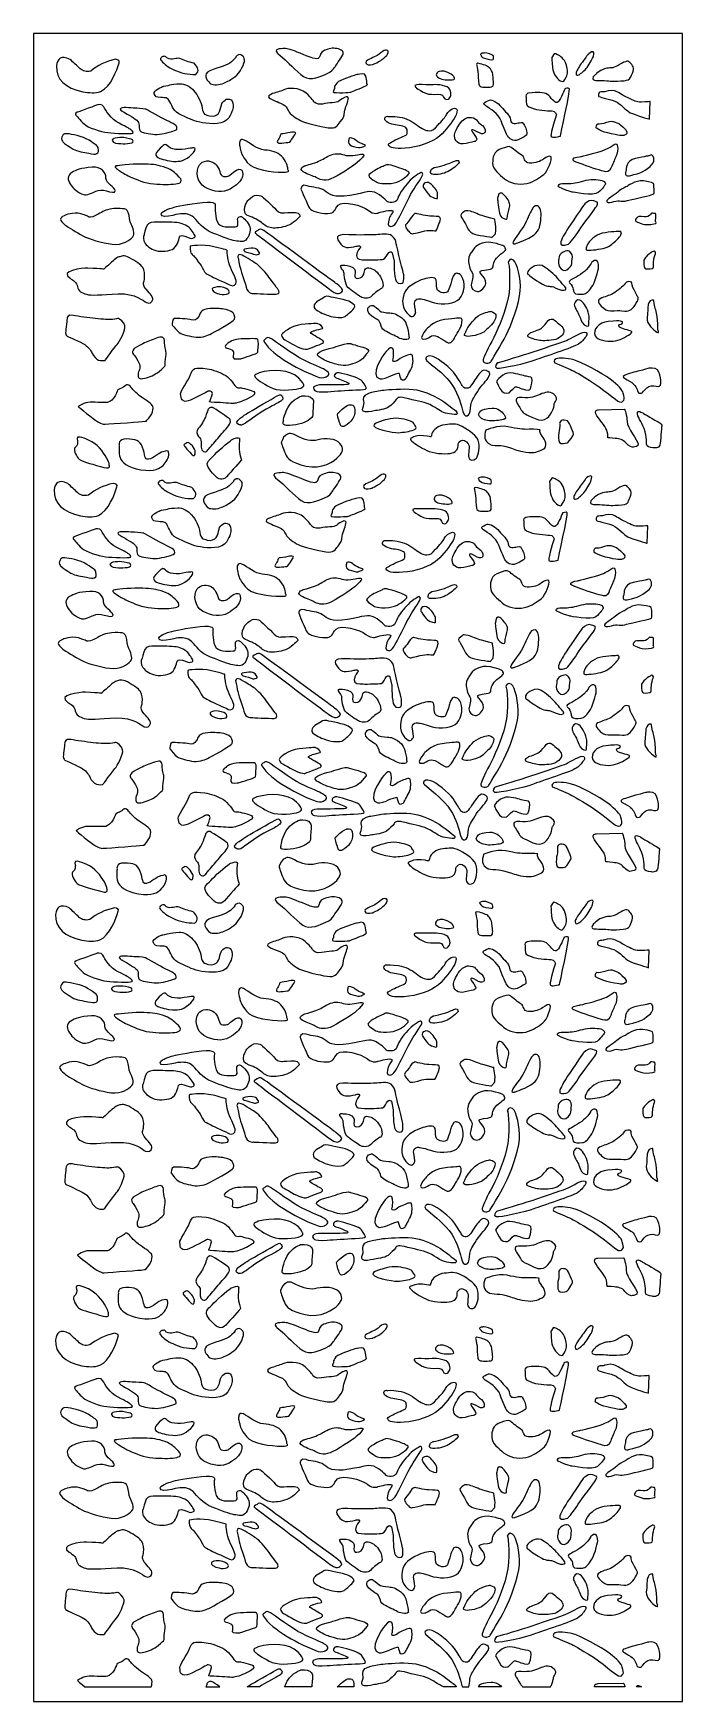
# Model space of a CAD drawing. Header units: centimetres. Extents: x -1.66 to 1.66, y -4.26 to 4.26.
import ezdxf

# ---------------------------------------------------------------- set-up
doc = ezdxf.new("R2010")
doc.units = ezdxf.units.CM
doc.header["$MEASUREMENT"] = 0
doc.layers.add('Layer 1', color=7, linetype='Continuous')

msp = doc.modelspace()

# ---------------------------------------------------------------- linework, layer by layer
at = {"layer": 'Layer 1', "color": 142}
for points, knots in [([(-1.65854, 4.26053), (-1.65854, 4.26053), (1.65855, 4.26053), (1.65855, 4.26053), (1.65855, 4.26053), (1.65855, 4.26053), (1.65855, -4.26054), (1.65855, -4.26054), (1.65855, -4.26054), (1.65855, -4.26054), (-1.65854, -4.26054), (-1.65854, -4.26054), (-1.65854, -4.26054), (-1.65854, -4.26054), (-1.65854, 4.26053), (-1.65854, 4.26053)], [0, 0, 0, 0, 0.2, 0.2, 0.2, 0.2, 0.4, 0.4, 0.4, 0.4, 0.6, 0.6, 0.6, 0.6, 1, 1, 1, 1]), ([(-0.41025, 4.15688), (-0.41111, 4.15963), (-0.43194, 4.17796), (-0.4026, 4.18101), (-0.4026, 4.18101), (-0.37327, 4.18407), (-0.36561, 4.18499), (-0.33713, 4.17521), (-0.33713, 4.17521), (-0.30864, 4.16543), (-0.24699, 4.13855), (-0.23083, 4.13458), (-0.23083, 4.13458), (-0.21467, 4.13061), (-0.20362, 4.12695), (-0.19766, 4.13794), (-0.19766, 4.13794), (-0.19171, 4.14894), (-0.19214, 4.16574), (-0.17003, 4.17399), (-0.17003, 4.17399), (-0.14792, 4.18224), (-0.13049, 4.18712), (-0.10753, 4.18285), (-0.10753, 4.18285), (-0.08457, 4.17857), (-0.07011, 4.16818), (-0.07819, 4.15016), (-0.07819, 4.15016), (-0.08627, 4.13214), (-0.11561, 4.09426), (-0.12028, 4.08571), (-0.12028, 4.08571), (-0.12496, 4.07716), (-0.13602, 4.06402), (-0.16025, 4.05394), (-0.16025, 4.05394), (-0.18449, 4.04386), (-0.24274, 4.01392), (-0.27803, 4.03989), (-0.27803, 4.03989), (-0.31331, 4.06585), (-0.37156, 4.12511), (-0.37156, 4.12511), (-0.37156, 4.12511), (-0.37156, 4.12511), (-0.41025, 4.15688), (-0.41025, 4.15688)], [0, 0, 0, 0, 0.0769231, 0.0769231, 0.0769231, 0.0769231, 0.1538462, 0.1538462, 0.1538462, 0.1538462, 0.2307692, 0.2307692, 0.2307692, 0.2307692, 0.3076923, 0.3076923, 0.3076923, 0.3076923, 0.3846154, 0.3846154, 0.3846154, 0.3846154, 0.4615385, 0.4615385, 0.4615385, 0.4615385, 0.5384615, 0.5384615, 0.5384615, 0.5384615, 0.6153846, 0.6153846, 0.6153846, 0.6153846, 0.6923077, 0.6923077, 0.6923077, 0.6923077, 0.7692308, 0.7692308, 0.7692308, 0.7692308, 0.8461538, 0.8461538, 0.8461538, 0.8461538, 1, 1, 1, 1]), ([(0.07998, 4.10312), (0.07998, 4.10312), (0.04979, 4.09671), (0.04511, 4.10251), (0.04511, 4.10251), (0.04043, 4.10831), (0.03236, 4.11503), (0.05191, 4.12511), (0.05191, 4.12511), (0.07147, 4.13519), (0.09741, 4.14558), (0.10761, 4.15475), (0.10761, 4.15475), (0.11782, 4.16391), (0.13312, 4.17582), (0.14035, 4.17521), (0.14035, 4.17521), (0.14758, 4.1746), (0.15693, 4.17491), (0.15353, 4.16208), (0.15353, 4.16208), (0.15013, 4.14925), (0.14588, 4.14711), (0.13143, 4.13428), (0.13143, 4.13428), (0.11697, 4.12145), (0.11399, 4.12084), (0.10378, 4.11503), (0.10378, 4.11503), (0.09358, 4.10923), (0.07998, 4.10312), (0.07998, 4.10312)], [0, 0, 0, 0, 0.1111111, 0.1111111, 0.1111111, 0.1111111, 0.2222222, 0.2222222, 0.2222222, 0.2222222, 0.3333333, 0.3333333, 0.3333333, 0.3333333, 0.4444444, 0.4444444, 0.4444444, 0.4444444, 0.5555556, 0.5555556, 0.5555556, 0.5555556, 0.6666667, 0.6666667, 0.6666667, 0.6666667, 0.7777778, 0.7777778, 0.7777778, 0.7777778, 1, 1, 1, 1]), ([(-1.54087, 4.09474), (-1.53482, 4.13054), (-1.51784, 4.15064), (-1.47066, 4.12735), (-1.47066, 4.12735), (-1.45353, 4.11135), (-1.43641, 4.09536), (-1.41928, 4.07937), (-1.41928, 4.07937), (-1.40531, 4.06777), (-1.38846, 4.06183), (-1.36534, 4.06829), (-1.36534, 4.06829), (-1.33109, 4.09721), (-1.28886, 4.11709), (-1.23861, 4.12797), (-1.23861, 4.12797), (-1.22235, 4.12632), (-1.21635, 4.12058), (-1.22063, 4.11074), (-1.22063, 4.11074), (-1.23174, 4.07255), (-1.2628, 3.98641), (-1.31482, 3.96433), (-1.31482, 3.96433), (-1.34064, 3.95335), (-1.37619, 3.95695), (-1.40558, 3.96248), (-1.40558, 3.96248), (-1.49436, 3.98088), (-1.54344, 4.02549), (-1.54087, 4.09474)], [0, 0, 0, 0, 0.1111111, 0.1111111, 0.1111111, 0.1111111, 0.2222222, 0.2222222, 0.2222222, 0.2222222, 0.3333333, 0.3333333, 0.3333333, 0.3333333, 0.4444444, 0.4444444, 0.4444444, 0.4444444, 0.5555556, 0.5555556, 0.5555556, 0.5555556, 0.6666667, 0.6666667, 0.6666667, 0.6666667, 0.7777778, 0.7777778, 0.7777778, 0.7777778, 1, 1, 1, 1]), ([(-1.00568, 4.13606), (-1.00295, 4.13942), (-0.99912, 4.142), (-0.9931, 4.143), (-0.9931, 4.143), (-0.98456, 4.14443), (-0.98341, 4.14341), (-0.97934, 4.13854), (-0.97934, 4.13854), (-0.97758, 4.13644), (-0.97581, 4.13448), (-0.97402, 4.1335), (-0.97402, 4.1335), (-0.95076, 4.12066), (-0.92614, 4.13839), (-0.9098, 4.13166), (-0.9098, 4.13166), (-0.88621, 4.12193), (-0.86669, 4.11414), (-0.83741, 4.10766), (-0.83741, 4.10766), (-0.81718, 4.08727), (-0.80761, 4.06759), (-0.82931, 4.05045), (-0.82931, 4.05045), (-0.86774, 4.05017), (-0.90535, 4.05661), (-0.94149, 4.07506), (-0.94149, 4.07506), (-0.97043, 4.08779), (-0.99043, 4.10302), (-1.00389, 4.12007), (-1.00389, 4.12007), (-1.00922, 4.12681), (-1.01143, 4.12899), (-1.00568, 4.13606)], [0, 0, 0, 0, 0.1, 0.1, 0.1, 0.1, 0.2, 0.2, 0.2, 0.2, 0.3, 0.3, 0.3, 0.3, 0.4, 0.4, 0.4, 0.4, 0.5, 0.5, 0.5, 0.5, 0.6, 0.6, 0.6, 0.6, 0.7, 0.7, 0.7, 0.7, 0.8, 0.8, 0.8, 0.8, 1, 1, 1, 1]), ([(-0.77281, 4.02584), (-0.77366, 4.03015), (-0.79507, 4.05968), (-0.74027, 4.07629), (-0.74027, 4.07629), (-0.68546, 4.0929), (-0.65892, 4.10212), (-0.63922, 4.12181), (-0.63922, 4.12181), (-0.61953, 4.1415), (-0.62607, 4.13801), (-0.62263, 4.14297), (-0.62263, 4.14297), (-0.61917, 4.14793), (-0.6041, 4.15661), (-0.59462, 4.14886), (-0.59462, 4.14886), (-0.58513, 4.14111), (-0.57975, 4.13678), (-0.57975, 4.1236), (-0.57975, 4.1236), (-0.57975, 4.11043), (-0.59861, 4.06035), (-0.62922, 4.03836), (-0.62922, 4.03836), (-0.65983, 4.01637), (-0.67046, 4.01148), (-0.69427, 4.00323), (-0.69427, 4.00323), (-0.71808, 3.99498), (-0.7487, 3.99743), (-0.75677, 4.00567), (-0.75677, 4.00567), (-0.76486, 4.01392), (-0.77281, 4.02584), (-0.77281, 4.02584)], [0, 0, 0, 0, 0.1, 0.1, 0.1, 0.1, 0.2, 0.2, 0.2, 0.2, 0.3, 0.3, 0.3, 0.3, 0.4, 0.4, 0.4, 0.4, 0.5, 0.5, 0.5, 0.5, 0.6, 0.6, 0.6, 0.6, 0.7, 0.7, 0.7, 0.7, 0.8, 0.8, 0.8, 0.8, 1, 1, 1, 1]), ([(0.60634, 4.09854), (0.60634, 4.09854), (0.60039, 4.11381), (0.62463, 4.10556), (0.62463, 4.10556), (0.64887, 4.09731), (0.66672, 4.09365), (0.67608, 4.07899), (0.67608, 4.07899), (0.68543, 4.06432), (0.68968, 4.05974), (0.69053, 4.03347), (0.69053, 4.03347), (0.69138, 4.0072), (0.70031, 3.98673), (0.6748, 3.98643), (0.6748, 3.98643), (0.64929, 3.98612), (0.61995, 3.98185), (0.61655, 4.0017), (0.61655, 4.0017), (0.61315, 4.02156), (0.61485, 4.04814), (0.61272, 4.06402), (0.61272, 4.06402), (0.6106, 4.0799), (0.60634, 4.09854), (0.60634, 4.09854)], [0, 0, 0, 0, 0.125, 0.125, 0.125, 0.125, 0.25, 0.25, 0.25, 0.25, 0.375, 0.375, 0.375, 0.375, 0.5, 0.5, 0.5, 0.5, 0.625, 0.625, 0.625, 0.625, 0.75, 0.75, 0.75, 0.75, 1, 1, 1, 1]), ([(0.64078, 4.15963), (0.64078, 4.15963), (0.65099, 4.1633), (0.67183, 4.15566), (0.67183, 4.15566), (0.69266, 4.14802), (0.69266, 4.1465), (0.69308, 4.13611), (0.69308, 4.13611), (0.69351, 4.12573), (0.69181, 4.1242), (0.67225, 4.12725), (0.67225, 4.12725), (0.65269, 4.13031), (0.63526, 4.13519), (0.63144, 4.14313), (0.63144, 4.14313), (0.6276, 4.15108), (0.6242, 4.15169), (0.62676, 4.15505), (0.62676, 4.15505), (0.62931, 4.15841), (0.64078, 4.15963), (0.64078, 4.15963)], [0, 0, 0, 0, 0.1428571, 0.1428571, 0.1428571, 0.1428571, 0.2857143, 0.2857143, 0.2857143, 0.2857143, 0.4285714, 0.4285714, 0.4285714, 0.4285714, 0.5714286, 0.5714286, 0.5714286, 0.5714286, 0.7142857, 0.7142857, 0.7142857, 0.7142857, 1, 1, 1, 1]), ([(1.00134, 4.15535), (1.00388, 4.15566), (1.00516, 4.15902), (1.0192, 4.15169), (1.0192, 4.15169), (1.03322, 4.14436), (1.05363, 4.13306), (1.06342, 4.10129), (1.06342, 4.10129), (1.07319, 4.06952), (1.07277, 4.05424), (1.06299, 4.03652), (1.06299, 4.03652), (1.05321, 4.01881), (1.05108, 4.0072), (1.03322, 4.0185), (1.03322, 4.0185), (1.01537, 4.02981), (0.99666, 4.05363), (0.99369, 4.08693), (0.99369, 4.08693), (0.99071, 4.12023), (0.99028, 4.13733), (0.99028, 4.13733), (0.99028, 4.13733), (0.99028, 4.13733), (1.00134, 4.15535), (1.00134, 4.15535)], [0, 0, 0, 0, 0.125, 0.125, 0.125, 0.125, 0.25, 0.25, 0.25, 0.25, 0.375, 0.375, 0.375, 0.375, 0.5, 0.5, 0.5, 0.5, 0.625, 0.625, 0.625, 0.625, 0.75, 0.75, 0.75, 0.75, 1, 1, 1, 1]), ([(1.17566, 4.15322), (1.17694, 4.15505), (1.19182, 4.1688), (1.20159, 4.16635), (1.20159, 4.16635), (1.21138, 4.16391), (1.20074, 4.14222), (1.20159, 4.14069), (1.20159, 4.14069), (1.20245, 4.13916), (1.18246, 4.10434), (1.17013, 4.08693), (1.17013, 4.08693), (1.1578, 4.06952), (1.13782, 4.05455), (1.12932, 4.04935), (1.12932, 4.04935), (1.12081, 4.04416), (1.11358, 4.04691), (1.11401, 4.05699), (1.11401, 4.05699), (1.11444, 4.06707), (1.12719, 4.08754), (1.1408, 4.10617), (1.1408, 4.10617), (1.1544, 4.12481), (1.17566, 4.15322), (1.17566, 4.15322)], [0, 0, 0, 0, 0.125, 0.125, 0.125, 0.125, 0.25, 0.25, 0.25, 0.25, 0.375, 0.375, 0.375, 0.375, 0.5, 0.5, 0.5, 0.5, 0.625, 0.625, 0.625, 0.625, 0.75, 0.75, 0.75, 0.75, 1, 1, 1, 1]), ([(1.21629, 4.05229), (1.21629, 4.05229), (1.22828, 4.07014), (1.25996, 4.07937), (1.25996, 4.07937), (1.29164, 4.08859), (1.29678, 4.07813), (1.32847, 4.09598), (1.32847, 4.09598), (1.36015, 4.11381), (1.37641, 4.12612), (1.38926, 4.11135), (1.38926, 4.11135), (1.4021, 4.09659), (1.4158, 4.08613), (1.4021, 4.05722), (1.4021, 4.05722), (1.3884, 4.0283), (1.39526, 4.02031), (1.34302, 4.01723), (1.34302, 4.01723), (1.29079, 4.01415), (1.29678, 4.01723), (1.25825, 4.01908), (1.25825, 4.01908), (1.21972, 4.02092), (1.20174, 4.01723), (1.20003, 4.02954), (1.20003, 4.02954), (1.19831, 4.04184), (1.21629, 4.05229), (1.21629, 4.05229)], [0, 0, 0, 0, 0.1111111, 0.1111111, 0.1111111, 0.1111111, 0.2222222, 0.2222222, 0.2222222, 0.2222222, 0.3333333, 0.3333333, 0.3333333, 0.3333333, 0.4444444, 0.4444444, 0.4444444, 0.4444444, 0.5555556, 0.5555556, 0.5555556, 0.5555556, 0.6666667, 0.6666667, 0.6666667, 0.6666667, 0.7777778, 0.7777778, 0.7777778, 0.7777778, 1, 1, 1, 1]), ([(-0.12033, 3.97724), (-0.12033, 3.97724), (-0.12461, 4.00431), (-0.08693, 4.02031), (-0.08693, 4.02031), (-0.04926, 4.0363), (-0.00645, 4.05045), (0.0004, 4.05045), (0.0004, 4.05045), (0.00725, 4.05045), (0.03465, 4.06275), (0.03979, 4.04184), (0.03979, 4.04184), (0.04493, 4.02092), (0.04579, 4.00185), (0.04579, 4.00185), (0.04579, 4.00185), (0.04579, 4.00185), (0.05691, 3.99878), (0.02866, 3.98709), (0.02866, 3.98709), (0.0004, 3.9754), (-0.03899, 3.96002), (-0.03899, 3.96002), (-0.03899, 3.96002), (-0.03899, 3.96002), (-0.05611, 3.95817), (-0.07752, 3.95756), (-0.07752, 3.95756), (-0.09892, 3.95694), (-0.12633, 3.95756), (-0.12633, 3.96186), (-0.12633, 3.96186), (-0.12633, 3.96617), (-0.12033, 3.97724), (-0.12033, 3.97724)], [0, 0, 0, 0, 0.1, 0.1, 0.1, 0.1, 0.2, 0.2, 0.2, 0.2, 0.3, 0.3, 0.3, 0.3, 0.4, 0.4, 0.4, 0.4, 0.5, 0.5, 0.5, 0.5, 0.6, 0.6, 0.6, 0.6, 0.7, 0.7, 0.7, 0.7, 0.8, 0.8, 0.8, 0.8, 1, 1, 1, 1]), ([(0.40991, 4.06432), (0.40991, 4.06432), (0.43288, 4.07502), (0.45966, 4.06127), (0.45966, 4.06127), (0.48645, 4.04752), (0.48857, 4.04172), (0.49112, 4.03622), (0.49112, 4.03622), (0.49367, 4.03072), (0.49835, 4.02553), (0.48092, 4.02339), (0.48092, 4.02339), (0.46349, 4.02125), (0.42692, 4.02339), (0.41416, 4.03225), (0.41416, 4.03225), (0.40141, 4.04111), (0.40013, 4.04355), (0.40013, 4.04966), (0.40013, 4.04966), (0.40013, 4.05577), (0.40991, 4.06432), (0.40991, 4.06432)], [0, 0, 0, 0, 0.1428571, 0.1428571, 0.1428571, 0.1428571, 0.2857143, 0.2857143, 0.2857143, 0.2857143, 0.4285714, 0.4285714, 0.4285714, 0.4285714, 0.5714286, 0.5714286, 0.5714286, 0.5714286, 0.7142857, 0.7142857, 0.7142857, 0.7142857, 1, 1, 1, 1]), ([(-0.99615, 3.98979), (-0.99615, 3.98979), (-1.0476, 3.96993), (-1.04122, 3.95252), (-1.04122, 3.95252), (-1.03484, 3.93511), (-1.03314, 3.93542), (-1.00721, 3.93297), (-1.00721, 3.93297), (-0.98127, 3.93053), (-0.97489, 3.93633), (-0.96086, 3.91098), (-0.96086, 3.91098), (-0.94683, 3.88562), (-0.94385, 3.86118), (-0.90176, 3.84286), (-0.90176, 3.84286), (-0.85967, 3.82453), (-0.83628, 3.81017), (-0.79377, 3.80345), (-0.79377, 3.80345), (-0.75125, 3.79673), (-0.68279, 3.79276), (-0.66068, 3.8285), (-0.66068, 3.8285), (-0.63858, 3.86424), (-0.63773, 3.87829), (-0.63815, 3.89357), (-0.63815, 3.89357), (-0.63858, 3.90884), (-0.64496, 3.92228), (-0.65601, 3.92381), (-0.65601, 3.92381), (-0.66706, 3.92534), (-0.66919, 3.92686), (-0.67939, 3.91984), (-0.67939, 3.91984), (-0.6896, 3.91281), (-0.6947, 3.907), (-0.6981, 3.89448), (-0.6981, 3.89448), (-0.7015, 3.88196), (-0.70405, 3.86149), (-0.71256, 3.85171), (-0.71256, 3.85171), (-0.72106, 3.84194), (-0.73765, 3.83339), (-0.7589, 3.83889), (-0.7589, 3.83889), (-0.78016, 3.84438), (-0.79206, 3.84622), (-0.79632, 3.87799), (-0.79632, 3.87799), (-0.80057, 3.90975), (-0.81885, 3.94458), (-0.83841, 3.96688), (-0.83841, 3.96688), (-0.85797, 3.98918), (-0.88518, 4.00445), (-0.90899, 4.00323), (-0.90899, 4.00323), (-0.9328, 4.00201), (-0.95236, 3.99987), (-0.96086, 3.99712), (-0.96086, 3.99712), (-0.96937, 3.99437), (-0.99615, 3.98979), (-0.99615, 3.98979)], [0, 0, 0, 0, 0.0555556, 0.0555556, 0.0555556, 0.0555556, 0.1111111, 0.1111111, 0.1111111, 0.1111111, 0.1666667, 0.1666667, 0.1666667, 0.1666667, 0.2222222, 0.2222222, 0.2222222, 0.2222222, 0.2777778, 0.2777778, 0.2777778, 0.2777778, 0.3333333, 0.3333333, 0.3333333, 0.3333333, 0.3888889, 0.3888889, 0.3888889, 0.3888889, 0.4444444, 0.4444444, 0.4444444, 0.4444444, 0.5, 0.5, 0.5, 0.5, 0.5555556, 0.5555556, 0.5555556, 0.5555556, 0.6111111, 0.6111111, 0.6111111, 0.6111111, 0.6666667, 0.6666667, 0.6666667, 0.6666667, 0.7222222, 0.7222222, 0.7222222, 0.7222222, 0.7777778, 0.7777778, 0.7777778, 0.7777778, 0.8333333, 0.8333333, 0.8333333, 0.8333333, 0.8888889, 0.8888889, 0.8888889, 0.8888889, 1, 1, 1, 1]), ([(-0.41745, 3.91327), (-0.41745, 3.91327), (-0.44315, 3.92434), (-0.44913, 3.92803), (-0.44913, 3.92803), (-0.45513, 3.93172), (-0.46797, 3.93849), (-0.44486, 3.94894), (-0.44486, 3.94894), (-0.42174, 3.9594), (-0.39862, 3.96248), (-0.37892, 3.97232), (-0.37892, 3.97232), (-0.35923, 3.98217), (-0.29929, 3.98647), (-0.2659, 3.95633), (-0.2659, 3.95633), (-0.23251, 3.92618), (-0.22651, 3.91265), (-0.22651, 3.91265), (-0.22651, 3.91265), (-0.22651, 3.91265), (-0.21366, 3.89235), (-0.18113, 3.89973), (-0.18113, 3.89973), (-0.14859, 3.90711), (-0.1092, 3.90404), (-0.09807, 3.91388), (-0.09807, 3.91388), (-0.08693, 3.92372), (-0.07152, 3.93172), (-0.07152, 3.93172), (-0.07152, 3.93172), (-0.07152, 3.93172), (-0.05012, 3.94403), (-0.04926, 3.92926), (-0.04926, 3.92926), (-0.0484, 3.9145), (-0.06639, 3.8825), (-0.06895, 3.85913), (-0.06895, 3.85913), (-0.07152, 3.83575), (-0.07495, 3.82652), (-0.09036, 3.80807), (-0.09036, 3.80807), (-0.10578, 3.78961), (-0.11006, 3.77239), (-0.15201, 3.77854), (-0.15201, 3.77854), (-0.19397, 3.78469), (-0.27275, 3.80376), (-0.29415, 3.81545), (-0.29415, 3.81545), (-0.31556, 3.82714), (-0.3481, 3.84744), (-0.3558, 3.86466), (-0.3558, 3.86466), (-0.36351, 3.88189), (-0.37036, 3.89173), (-0.38149, 3.89789), (-0.38149, 3.89789), (-0.39262, 3.90404), (-0.41745, 3.91327), (-0.41745, 3.91327)], [0, 0, 0, 0, 0.0588235, 0.0588235, 0.0588235, 0.0588235, 0.1176471, 0.1176471, 0.1176471, 0.1176471, 0.1764706, 0.1764706, 0.1764706, 0.1764706, 0.2352941, 0.2352941, 0.2352941, 0.2352941, 0.2941176, 0.2941176, 0.2941176, 0.2941176, 0.3529412, 0.3529412, 0.3529412, 0.3529412, 0.4117647, 0.4117647, 0.4117647, 0.4117647, 0.4705882, 0.4705882, 0.4705882, 0.4705882, 0.5294118, 0.5294118, 0.5294118, 0.5294118, 0.5882353, 0.5882353, 0.5882353, 0.5882353, 0.6470588, 0.6470588, 0.6470588, 0.6470588, 0.7058824, 0.7058824, 0.7058824, 0.7058824, 0.7647059, 0.7647059, 0.7647059, 0.7647059, 0.8235294, 0.8235294, 0.8235294, 0.8235294, 0.8823529, 0.8823529, 0.8823529, 0.8823529, 1, 1, 1, 1]), ([(0.29639, 3.98338), (0.29639, 3.98338), (0.28236, 3.99621), (0.29809, 3.99804), (0.29809, 3.99804), (0.31382, 3.99987), (0.33763, 3.99804), (0.36654, 3.99804), (0.36654, 3.99804), (0.39546, 3.99804), (0.39928, 4.00018), (0.41799, 3.99681), (0.41799, 3.99681), (0.4367, 3.99345), (0.45456, 3.99101), (0.46349, 3.98124), (0.46349, 3.98124), (0.47242, 3.97146), (0.47497, 3.95955), (0.47497, 3.94977), (0.47497, 3.94977), (0.47497, 3.94), (0.47071, 3.93542), (0.46604, 3.92808), (0.46604, 3.92808), (0.46136, 3.92075), (0.44266, 3.91739), (0.43755, 3.93542), (0.43755, 3.93542), (0.43245, 3.95344), (0.41587, 3.94886), (0.39206, 3.94886), (0.39206, 3.94886), (0.36825, 3.94886), (0.34997, 3.95008), (0.33253, 3.96046), (0.33253, 3.96046), (0.3151, 3.97085), (0.29639, 3.98338), (0.29639, 3.98338)], [0, 0, 0, 0, 0.0909091, 0.0909091, 0.0909091, 0.0909091, 0.1818182, 0.1818182, 0.1818182, 0.1818182, 0.2727273, 0.2727273, 0.2727273, 0.2727273, 0.3636364, 0.3636364, 0.3636364, 0.3636364, 0.4545455, 0.4545455, 0.4545455, 0.4545455, 0.5454545, 0.5454545, 0.5454545, 0.5454545, 0.6363636, 0.6363636, 0.6363636, 0.6363636, 0.7272727, 0.7272727, 0.7272727, 0.7272727, 0.8181818, 0.8181818, 0.8181818, 0.8181818, 1, 1, 1, 1]), ([(0.64603, 3.9065), (0.64603, 3.9065), (0.63661, 3.90034), (0.65459, 3.88866), (0.65459, 3.88866), (0.67257, 3.87697), (0.71795, 3.85113), (0.73165, 3.81299), (0.73165, 3.81299), (0.74535, 3.77485), (0.75905, 3.7447), (0.76505, 3.73486), (0.76505, 3.73486), (0.77104, 3.72502), (0.79245, 3.70533), (0.81814, 3.71641), (0.81814, 3.71641), (0.84382, 3.72748), (0.86094, 3.7404), (0.86094, 3.7404), (0.86094, 3.7404), (0.86094, 3.7404), (0.86437, 3.74593), (0.86094, 3.76316), (0.86094, 3.76316), (0.85752, 3.78038), (0.84296, 3.80253), (0.84296, 3.80253), (0.84296, 3.80253), (0.84296, 3.80253), (0.8404, 3.80807), (0.82498, 3.80438), (0.82498, 3.80438), (0.80957, 3.80069), (0.78132, 3.79392), (0.77875, 3.81914), (0.77875, 3.81914), (0.77618, 3.84436), (0.75049, 3.86159), (0.73251, 3.88435), (0.73251, 3.88435), (0.71453, 3.90711), (0.6837, 3.92311), (0.67171, 3.92003), (0.67171, 3.92003), (0.65972, 3.91696), (0.64603, 3.9065), (0.64603, 3.9065)], [0, 0, 0, 0, 0.0769231, 0.0769231, 0.0769231, 0.0769231, 0.1538462, 0.1538462, 0.1538462, 0.1538462, 0.2307692, 0.2307692, 0.2307692, 0.2307692, 0.3076923, 0.3076923, 0.3076923, 0.3076923, 0.3846154, 0.3846154, 0.3846154, 0.3846154, 0.4615385, 0.4615385, 0.4615385, 0.4615385, 0.5384615, 0.5384615, 0.5384615, 0.5384615, 0.6153846, 0.6153846, 0.6153846, 0.6153846, 0.6923077, 0.6923077, 0.6923077, 0.6923077, 0.7692308, 0.7692308, 0.7692308, 0.7692308, 0.8461538, 0.8461538, 0.8461538, 0.8461538, 1, 1, 1, 1]), ([(0.85838, 3.93664), (0.85838, 3.93664), (0.85067, 3.95756), (0.89006, 3.95756), (0.89006, 3.95756), (0.92945, 3.95756), (0.9577, 3.96125), (0.97482, 3.94279), (0.97482, 3.94279), (0.99196, 3.92434), (1.00822, 3.89789), (1.02278, 3.91142), (1.02278, 3.91142), (1.03733, 3.92495), (1.05703, 3.97724), (1.05703, 3.97724), (1.05703, 3.97724), (1.05703, 3.97724), (1.07501, 3.98462), (1.08015, 3.97786), (1.08015, 3.97786), (1.08529, 3.97109), (1.03391, 3.73609), (1.03391, 3.73609), (1.03391, 3.73609), (1.03391, 3.73609), (0.98853, 3.72194), (0.98596, 3.7367), (0.98596, 3.7367), (0.98339, 3.75147), (1.01336, 3.84436), (1.01336, 3.84436), (1.01336, 3.84436), (1.01336, 3.84436), (1.00994, 3.86466), (0.99024, 3.86405), (0.99024, 3.86405), (0.97055, 3.86343), (0.90718, 3.87082), (0.89434, 3.87697), (0.89434, 3.87697), (0.88149, 3.88312), (0.8618, 3.88743), (0.86009, 3.90034), (0.86009, 3.90034), (0.85838, 3.91327), (0.85838, 3.93664), (0.85838, 3.93664)], [0, 0, 0, 0, 0.0769231, 0.0769231, 0.0769231, 0.0769231, 0.1538462, 0.1538462, 0.1538462, 0.1538462, 0.2307692, 0.2307692, 0.2307692, 0.2307692, 0.3076923, 0.3076923, 0.3076923, 0.3076923, 0.3846154, 0.3846154, 0.3846154, 0.3846154, 0.4615385, 0.4615385, 0.4615385, 0.4615385, 0.5384615, 0.5384615, 0.5384615, 0.5384615, 0.6153846, 0.6153846, 0.6153846, 0.6153846, 0.6923077, 0.6923077, 0.6923077, 0.6923077, 0.7692308, 0.7692308, 0.7692308, 0.7692308, 0.8461538, 0.8461538, 0.8461538, 0.8461538, 1, 1, 1, 1]), ([(1.26082, 3.96248), (1.26082, 3.96248), (1.28822, 3.97478), (1.31134, 3.96678), (1.31134, 3.96678), (1.33446, 3.95879), (1.34645, 3.9471), (1.37984, 3.9311), (1.37984, 3.9311), (1.41324, 3.91511), (1.41923, 3.90896), (1.4492, 3.90957), (1.4492, 3.90957), (1.47917, 3.91019), (1.49287, 3.91203), (1.49287, 3.91203), (1.49287, 3.91203), (1.49287, 3.91203), (1.48859, 3.82222), (1.48859, 3.82222), (1.48859, 3.82222), (1.48859, 3.82222), (1.41495, 3.84375), (1.39097, 3.85544), (1.39097, 3.85544), (1.367, 3.86713), (1.34473, 3.90096), (1.31134, 3.9145), (1.31134, 3.9145), (1.27795, 3.92803), (1.22999, 3.93295), (1.22828, 3.94218), (1.22828, 3.94218), (1.22657, 3.95141), (1.23085, 3.95817), (1.23599, 3.96002), (1.23599, 3.96002), (1.24112, 3.96186), (1.26082, 3.96248), (1.26082, 3.96248)], [0, 0, 0, 0, 0.0909091, 0.0909091, 0.0909091, 0.0909091, 0.1818182, 0.1818182, 0.1818182, 0.1818182, 0.2727273, 0.2727273, 0.2727273, 0.2727273, 0.3636364, 0.3636364, 0.3636364, 0.3636364, 0.4545455, 0.4545455, 0.4545455, 0.4545455, 0.5454545, 0.5454545, 0.5454545, 0.5454545, 0.6363636, 0.6363636, 0.6363636, 0.6363636, 0.7272727, 0.7272727, 0.7272727, 0.7272727, 0.8181818, 0.8181818, 0.8181818, 0.8181818, 1, 1, 1, 1]), ([(-1.44174, 3.84377), (-1.44174, 3.84377), (-1.44981, 3.85171), (-1.43494, 3.85721), (-1.43494, 3.85721), (-1.42005, 3.86271), (-1.33161, 3.89479), (-1.33161, 3.89479), (-1.33161, 3.89479), (-1.33161, 3.89479), (-1.30781, 3.90304), (-1.29888, 3.88593), (-1.29888, 3.88593), (-1.28995, 3.86882), (-1.26231, 3.82056), (-1.22065, 3.80101), (-1.22065, 3.80101), (-1.17898, 3.78146), (-1.16027, 3.76832), (-1.16027, 3.76832), (-1.16027, 3.76832), (-1.16027, 3.76832), (-1.14114, 3.7558), (-1.15049, 3.75122), (-1.15049, 3.75122), (-1.15984, 3.74663), (-1.24105, 3.74877), (-1.27847, 3.75335), (-1.27847, 3.75335), (-1.31588, 3.75794), (-1.38009, 3.77993), (-1.39965, 3.79765), (-1.39965, 3.79765), (-1.4192, 3.81536), (-1.44174, 3.84377), (-1.44174, 3.84377)], [0, 0, 0, 0, 0.1, 0.1, 0.1, 0.1, 0.2, 0.2, 0.2, 0.2, 0.3, 0.3, 0.3, 0.3, 0.4, 0.4, 0.4, 0.4, 0.5, 0.5, 0.5, 0.5, 0.6, 0.6, 0.6, 0.6, 0.7, 0.7, 0.7, 0.7, 0.8, 0.8, 0.8, 0.8, 1, 1, 1, 1]), ([(-1.20093, 3.86097), (-1.20093, 3.86097), (-1.22491, 3.87328), (-1.21035, 3.87881), (-1.21035, 3.87881), (-1.19579, 3.88435), (-1.15042, 3.8782), (-1.12987, 3.8782), (-1.12987, 3.8782), (-1.10931, 3.8782), (-1.08277, 3.87328), (-1.08277, 3.87328), (-1.08277, 3.87328), (-1.08277, 3.87328), (-1.0254, 3.84129), (-0.99029, 3.82222), (-0.99029, 3.82222), (-0.95519, 3.80314), (-0.92607, 3.79392), (-0.92607, 3.78223), (-0.92607, 3.78223), (-0.92607, 3.77054), (-0.91494, 3.76931), (-0.95091, 3.75885), (-0.95091, 3.75885), (-0.98687, 3.74839), (-1.01855, 3.74101), (-1.04852, 3.74593), (-1.04852, 3.74593), (-1.07848, 3.75086), (-1.11445, 3.75209), (-1.11702, 3.77116), (-1.11702, 3.77116), (-1.11959, 3.79023), (-1.11274, 3.80684), (-1.13757, 3.82283), (-1.13757, 3.82283), (-1.1624, 3.83882), (-1.20093, 3.86097), (-1.20093, 3.86097)], [0, 0, 0, 0, 0.0909091, 0.0909091, 0.0909091, 0.0909091, 0.1818182, 0.1818182, 0.1818182, 0.1818182, 0.2727273, 0.2727273, 0.2727273, 0.2727273, 0.3636364, 0.3636364, 0.3636364, 0.3636364, 0.4545455, 0.4545455, 0.4545455, 0.4545455, 0.5454545, 0.5454545, 0.5454545, 0.5454545, 0.6363636, 0.6363636, 0.6363636, 0.6363636, 0.7272727, 0.7272727, 0.7272727, 0.7272727, 0.8181818, 0.8181818, 0.8181818, 0.8181818, 1, 1, 1, 1]), ([(0.15282, 3.83637), (0.15282, 3.83637), (0.1374, 3.84067), (0.13655, 3.82468), (0.13655, 3.82468), (0.13569, 3.80868), (0.16738, 3.79576), (0.19135, 3.79269), (0.19135, 3.79269), (0.21532, 3.78961), (0.24872, 3.78531), (0.25043, 3.7687), (0.25043, 3.7687), (0.25214, 3.75209), (0.25557, 3.7447), (0.23673, 3.7367), (0.23673, 3.7367), (0.21789, 3.72871), (0.17851, 3.71148), (0.17251, 3.70594), (0.17251, 3.70594), (0.16652, 3.70041), (0.14597, 3.69795), (0.15881, 3.68565), (0.15881, 3.68565), (0.17166, 3.67334), (0.19734, 3.66904), (0.26413, 3.67642), (0.26413, 3.67642), (0.33092, 3.6838), (0.40028, 3.71579), (0.42939, 3.74716), (0.42939, 3.74716), (0.4585, 3.77854), (0.49446, 3.82652), (0.50131, 3.84498), (0.50131, 3.84498), (0.50817, 3.86343), (0.50988, 3.87881), (0.49361, 3.8782), (0.49361, 3.8782), (0.47734, 3.87758), (0.45765, 3.8579), (0.45251, 3.84621), (0.45251, 3.84621), (0.44737, 3.83452), (0.42768, 3.8136), (0.40798, 3.79146), (0.40798, 3.79146), (0.38829, 3.76931), (0.3823, 3.76316), (0.36345, 3.76316), (0.36345, 3.76316), (0.34462, 3.76316), (0.32664, 3.773), (0.30181, 3.79207), (0.30181, 3.79207), (0.27697, 3.81114), (0.24786, 3.82714), (0.2119, 3.83268), (0.2119, 3.83268), (0.17594, 3.83821), (0.15282, 3.83637), (0.15282, 3.83637)], [0, 0, 0, 0, 0.0588235, 0.0588235, 0.0588235, 0.0588235, 0.1176471, 0.1176471, 0.1176471, 0.1176471, 0.1764706, 0.1764706, 0.1764706, 0.1764706, 0.2352941, 0.2352941, 0.2352941, 0.2352941, 0.2941176, 0.2941176, 0.2941176, 0.2941176, 0.3529412, 0.3529412, 0.3529412, 0.3529412, 0.4117647, 0.4117647, 0.4117647, 0.4117647, 0.4705882, 0.4705882, 0.4705882, 0.4705882, 0.5294118, 0.5294118, 0.5294118, 0.5294118, 0.5882353, 0.5882353, 0.5882353, 0.5882353, 0.6470588, 0.6470588, 0.6470588, 0.6470588, 0.7058824, 0.7058824, 0.7058824, 0.7058824, 0.7647059, 0.7647059, 0.7647059, 0.7647059, 0.8235294, 0.8235294, 0.8235294, 0.8235294, 0.8823529, 0.8823529, 0.8823529, 0.8823529, 1, 1, 1, 1]), ([(-1.50764, 3.70662), (-1.50934, 3.70814), (-1.51827, 3.72158), (-1.51317, 3.72983), (-1.51317, 3.72983), (-1.50807, 3.73808), (-1.50764, 3.75122), (-1.48596, 3.74816), (-1.48596, 3.74816), (-1.46427, 3.7451), (-1.40857, 3.73716), (-1.37413, 3.71456), (-1.37413, 3.71456), (-1.33969, 3.69195), (-1.32864, 3.68676), (-1.32694, 3.67332), (-1.32694, 3.67332), (-1.32524, 3.65988), (-1.32397, 3.65102), (-1.33374, 3.64644), (-1.33374, 3.64644), (-1.34352, 3.64186), (-1.3533, 3.6443), (-1.37583, 3.64858), (-1.37583, 3.64858), (-1.39837, 3.65286), (-1.43494, 3.65713), (-1.45492, 3.66966), (-1.45492, 3.66966), (-1.4749, 3.68218), (-1.49871, 3.69806), (-1.49871, 3.69806), (-1.49871, 3.69806), (-1.49871, 3.69806), (-1.50764, 3.70662), (-1.50764, 3.70662)], [0, 0, 0, 0, 0.1, 0.1, 0.1, 0.1, 0.2, 0.2, 0.2, 0.2, 0.3, 0.3, 0.3, 0.3, 0.4, 0.4, 0.4, 0.4, 0.5, 0.5, 0.5, 0.5, 0.6, 0.6, 0.6, 0.6, 0.7, 0.7, 0.7, 0.7, 0.8, 0.8, 0.8, 0.8, 1, 1, 1, 1]), ([(-0.40813, 3.7167), (-0.40728, 3.71822), (-0.39877, 3.73075), (-0.39708, 3.73747), (-0.39708, 3.73747), (-0.39537, 3.74419), (-0.39537, 3.74786), (-0.38347, 3.74816), (-0.38347, 3.74816), (-0.37156, 3.74847), (-0.34436, 3.75488), (-0.33798, 3.7561), (-0.33798, 3.7561), (-0.3316, 3.75732), (-0.31799, 3.75732), (-0.31799, 3.75183), (-0.31799, 3.75183), (-0.31799, 3.74633), (-0.3486, 3.70539), (-0.3486, 3.70539), (-0.3486, 3.70539), (-0.3486, 3.70539), (-0.35201, 3.70326), (-0.36731, 3.70234), (-0.36731, 3.70234), (-0.38262, 3.70142), (-0.3975, 3.69837), (-0.4043, 3.6999), (-0.4043, 3.6999), (-0.41111, 3.70142), (-0.41281, 3.70387), (-0.41238, 3.70784), (-0.41238, 3.70784), (-0.41196, 3.71181), (-0.40813, 3.7167), (-0.40813, 3.7167)], [0, 0, 0, 0, 0.1, 0.1, 0.1, 0.1, 0.2, 0.2, 0.2, 0.2, 0.3, 0.3, 0.3, 0.3, 0.4, 0.4, 0.4, 0.4, 0.5, 0.5, 0.5, 0.5, 0.6, 0.6, 0.6, 0.6, 0.7, 0.7, 0.7, 0.7, 0.8, 0.8, 0.8, 0.8, 1, 1, 1, 1]), ([(0.56126, 3.83083), (0.56126, 3.83083), (0.53471, 3.82345), (0.51844, 3.79699), (0.51844, 3.79699), (0.50217, 3.77054), (0.4919, 3.75209), (0.49275, 3.73548), (0.49275, 3.73548), (0.49396, 3.71211), (0.51115, 3.68848), (0.55183, 3.69856), (0.55183, 3.69856), (0.57065, 3.70323), (0.59807, 3.70902), (0.59807, 3.70902), (0.59807, 3.70902), (0.59807, 3.70902), (0.61263, 3.71456), (0.60407, 3.72871), (0.60407, 3.72871), (0.5955, 3.74286), (0.58266, 3.75639), (0.58266, 3.75947), (0.58266, 3.75947), (0.58266, 3.76254), (0.57581, 3.7687), (0.58609, 3.76808), (0.58609, 3.76808), (0.59636, 3.76747), (0.62034, 3.74962), (0.63061, 3.74778), (0.63061, 3.74778), (0.64089, 3.74593), (0.65287, 3.74901), (0.64945, 3.76747), (0.64945, 3.76747), (0.64603, 3.78592), (0.62633, 3.79453), (0.61605, 3.80499), (0.61605, 3.80499), (0.60578, 3.81545), (0.60578, 3.82345), (0.59037, 3.82837), (0.59037, 3.82837), (0.57495, 3.83329), (0.56126, 3.83083), (0.56126, 3.83083)], [0, 0, 0, 0, 0.0769231, 0.0769231, 0.0769231, 0.0769231, 0.1538462, 0.1538462, 0.1538462, 0.1538462, 0.2307692, 0.2307692, 0.2307692, 0.2307692, 0.3076923, 0.3076923, 0.3076923, 0.3076923, 0.3846154, 0.3846154, 0.3846154, 0.3846154, 0.4615385, 0.4615385, 0.4615385, 0.4615385, 0.5384615, 0.5384615, 0.5384615, 0.5384615, 0.6153846, 0.6153846, 0.6153846, 0.6153846, 0.6923077, 0.6923077, 0.6923077, 0.6923077, 0.7692308, 0.7692308, 0.7692308, 0.7692308, 0.8461538, 0.8461538, 0.8461538, 0.8461538, 1, 1, 1, 1]), ([(1.21715, 3.77731), (1.21715, 3.77731), (1.24027, 3.75824), (1.29593, 3.74716), (1.29593, 3.74716), (1.35159, 3.73609), (1.35159, 3.73794), (1.361, 3.7404), (1.361, 3.7404), (1.37042, 3.74286), (1.38412, 3.75024), (1.36614, 3.76993), (1.36614, 3.76993), (1.34816, 3.78961), (1.33189, 3.80007), (1.33189, 3.80007), (1.33189, 3.80007), (1.33189, 3.80007), (1.30364, 3.81053), (1.30364, 3.81053), (1.30364, 3.81053), (1.30364, 3.81053), (1.28908, 3.8136), (1.27195, 3.80684), (1.27195, 3.80684), (1.25483, 3.80007), (1.23085, 3.79699), (1.22486, 3.79884), (1.22486, 3.79884), (1.21886, 3.80069), (1.21715, 3.77731), (1.21715, 3.77731)], [0, 0, 0, 0, 0.1111111, 0.1111111, 0.1111111, 0.1111111, 0.2222222, 0.2222222, 0.2222222, 0.2222222, 0.3333333, 0.3333333, 0.3333333, 0.3333333, 0.4444444, 0.4444444, 0.4444444, 0.4444444, 0.5555556, 0.5555556, 0.5555556, 0.5555556, 0.6666667, 0.6666667, 0.6666667, 0.6666667, 0.7777778, 0.7777778, 0.7777778, 0.7777778, 1, 1, 1, 1]), ([(-1.25168, 3.71945), (-1.25168, 3.71945), (-1.24828, 3.72617), (-1.2283, 3.72708), (-1.2283, 3.72708), (-1.20832, 3.728), (-1.20534, 3.73014), (-1.18238, 3.72555), (-1.18238, 3.72555), (-1.15942, 3.72097), (-1.15134, 3.71884), (-1.15006, 3.71333), (-1.15006, 3.71333), (-1.14879, 3.70784), (-1.14794, 3.70173), (-1.1658, 3.69928), (-1.1658, 3.69928), (-1.18365, 3.69684), (-1.19429, 3.69593), (-1.21214, 3.69715), (-1.21214, 3.69715), (-1.22686, 3.69815), (-1.25276, 3.69913), (-1.25551, 3.71333), (-1.25551, 3.71333), (-1.25622, 3.71702), (-1.25168, 3.71945), (-1.25168, 3.71945)], [0, 0, 0, 0, 0.125, 0.125, 0.125, 0.125, 0.25, 0.25, 0.25, 0.25, 0.375, 0.375, 0.375, 0.375, 0.5, 0.5, 0.5, 0.5, 0.625, 0.625, 0.625, 0.625, 0.75, 0.75, 0.75, 0.75, 1, 1, 1, 1]), ([(-0.90644, 3.60856), (-0.92557, 3.60673), (-0.93025, 3.60398), (-0.96299, 3.60947), (-0.96299, 3.60947), (-0.99573, 3.61497), (-1.02081, 3.62353), (-1.02591, 3.62872), (-1.02591, 3.62872), (-1.03102, 3.63391), (-1.03612, 3.64094), (-1.02931, 3.65194), (-1.02931, 3.65194), (-1.02251, 3.66293), (-0.99658, 3.68646), (-0.99658, 3.68646), (-0.99658, 3.68646), (-0.99658, 3.68646), (-0.9868, 3.69623), (-0.97957, 3.69165), (-0.97957, 3.69165), (-0.97234, 3.68706), (-0.96256, 3.67363), (-0.9464, 3.67026), (-0.9464, 3.67026), (-0.93025, 3.66691), (-0.90474, 3.66446), (-0.88263, 3.66935), (-0.88263, 3.66935), (-0.86052, 3.67424), (-0.84564, 3.67515), (-0.84564, 3.67515), (-0.84564, 3.67515), (-0.84564, 3.67515), (-0.83203, 3.6776), (-0.83203, 3.67088), (-0.83203, 3.67088), (-0.83203, 3.64938), (-0.88496, 3.61061), (-0.90644, 3.60856)], [0, 0, 0, 0, 0.0909091, 0.0909091, 0.0909091, 0.0909091, 0.1818182, 0.1818182, 0.1818182, 0.1818182, 0.2727273, 0.2727273, 0.2727273, 0.2727273, 0.3636364, 0.3636364, 0.3636364, 0.3636364, 0.4545455, 0.4545455, 0.4545455, 0.4545455, 0.5454545, 0.5454545, 0.5454545, 0.5454545, 0.6363636, 0.6363636, 0.6363636, 0.6363636, 0.7272727, 0.7272727, 0.7272727, 0.7272727, 0.8181818, 0.8181818, 0.8181818, 0.8181818, 1, 1, 1, 1]), ([(-0.60583, 3.69241), (-0.60583, 3.69241), (-0.60754, 3.72932), (-0.581, 3.71579), (-0.581, 3.71579), (-0.55446, 3.70225), (-0.51421, 3.66719), (-0.47739, 3.66473), (-0.47739, 3.66473), (-0.44058, 3.66227), (-0.41317, 3.65489), (-0.39006, 3.63335), (-0.39006, 3.63335), (-0.36693, 3.61182), (-0.35751, 3.57737), (-0.35923, 3.56876), (-0.35923, 3.56876), (-0.36094, 3.56014), (-0.33697, 3.55092), (-0.38663, 3.55153), (-0.38663, 3.55153), (-0.43629, 3.55215), (-0.53562, 3.56138), (-0.56558, 3.60075), (-0.56558, 3.60075), (-0.59556, 3.64012), (-0.59727, 3.65119), (-0.59984, 3.66473), (-0.59984, 3.66473), (-0.60241, 3.67826), (-0.60583, 3.69241), (-0.60583, 3.69241)], [0, 0, 0, 0, 0.1111111, 0.1111111, 0.1111111, 0.1111111, 0.2222222, 0.2222222, 0.2222222, 0.2222222, 0.3333333, 0.3333333, 0.3333333, 0.3333333, 0.4444444, 0.4444444, 0.4444444, 0.4444444, 0.5555556, 0.5555556, 0.5555556, 0.5555556, 0.6666667, 0.6666667, 0.6666667, 0.6666667, 0.7777778, 0.7777778, 0.7777778, 0.7777778, 1, 1, 1, 1]), ([(-0.04673, 3.71853), (-0.04673, 3.71853), (-0.048, 3.72983), (-0.03142, 3.72525), (-0.03142, 3.72525), (-0.01484, 3.72067), (-0.01484, 3.71548), (-0.00081, 3.70662), (-0.00081, 3.70662), (0.01322, 3.69776), (0.02342, 3.69593), (0.0298, 3.69287), (0.0298, 3.69287), (0.03618, 3.68982), (0.04511, 3.6892), (0.0298, 3.68309), (0.0298, 3.68309), (0.0145, 3.67699), (0.01025, 3.67424), (-0.00889, 3.67943), (-0.00889, 3.67943), (-0.02802, 3.68462), (-0.04205, 3.68798), (-0.04673, 3.69745), (-0.04673, 3.69745), (-0.05141, 3.70692), (-0.04673, 3.71853), (-0.04673, 3.71853)], [0, 0, 0, 0, 0.125, 0.125, 0.125, 0.125, 0.25, 0.25, 0.25, 0.25, 0.375, 0.375, 0.375, 0.375, 0.5, 0.5, 0.5, 0.5, 0.625, 0.625, 0.625, 0.625, 0.75, 0.75, 0.75, 0.75, 1, 1, 1, 1]), ([(0.73508, 3.67211), (0.75306, 3.67703), (0.77104, 3.6881), (0.78303, 3.67826), (0.78303, 3.67826), (0.79501, 3.66842), (0.82498, 3.64381), (0.83868, 3.63643), (0.83868, 3.63643), (0.85239, 3.62905), (0.84553, 3.59952), (0.87636, 3.59829), (0.87636, 3.59829), (0.90718, 3.59706), (0.93287, 3.6069), (0.94829, 3.61859), (0.94829, 3.61859), (0.9637, 3.63028), (0.98168, 3.63889), (0.98682, 3.62966), (0.98682, 3.62966), (0.99196, 3.62043), (0.97141, 3.55707), (0.94914, 3.54046), (0.94914, 3.54046), (0.92688, 3.52385), (0.90204, 3.50294), (0.8618, 3.49371), (0.8618, 3.49371), (0.82156, 3.48448), (0.77361, 3.49555), (0.74878, 3.5177), (0.74878, 3.5177), (0.72394, 3.53985), (0.68798, 3.56507), (0.68798, 3.59767), (0.68798, 3.59767), (0.68798, 3.62544), (0.69141, 3.66016), (0.73508, 3.67211)], [0, 0, 0, 0, 0.0909091, 0.0909091, 0.0909091, 0.0909091, 0.1818182, 0.1818182, 0.1818182, 0.1818182, 0.2727273, 0.2727273, 0.2727273, 0.2727273, 0.3636364, 0.3636364, 0.3636364, 0.3636364, 0.4545455, 0.4545455, 0.4545455, 0.4545455, 0.5454545, 0.5454545, 0.5454545, 0.5454545, 0.6363636, 0.6363636, 0.6363636, 0.6363636, 0.7272727, 0.7272727, 0.7272727, 0.7272727, 0.8181818, 0.8181818, 0.8181818, 0.8181818, 1, 1, 1, 1]), ([(1.13838, 3.63151), (1.13838, 3.63151), (1.09899, 3.6272), (1.09899, 3.61797), (1.09899, 3.61797), (1.09899, 3.60875), (1.1007, 3.60875), (1.13581, 3.59521), (1.13581, 3.59521), (1.17091, 3.58168), (1.23342, 3.56199), (1.25312, 3.55645), (1.25312, 3.55645), (1.27281, 3.55092), (1.28394, 3.55215), (1.2925, 3.57122), (1.2925, 3.57122), (1.30106, 3.59029), (1.30877, 3.61305), (1.31733, 3.62905), (1.31733, 3.62905), (1.3259, 3.64504), (1.32932, 3.67396), (1.3259, 3.68318), (1.3259, 3.68318), (1.32247, 3.69241), (1.32076, 3.70225), (1.30791, 3.69303), (1.30791, 3.69303), (1.29507, 3.6838), (1.28565, 3.6758), (1.25569, 3.66411), (1.25569, 3.66411), (1.22571, 3.65243), (1.13838, 3.63151), (1.13838, 3.63151)], [0, 0, 0, 0, 0.1, 0.1, 0.1, 0.1, 0.2, 0.2, 0.2, 0.2, 0.3, 0.3, 0.3, 0.3, 0.4, 0.4, 0.4, 0.4, 0.5, 0.5, 0.5, 0.5, 0.6, 0.6, 0.6, 0.6, 0.7, 0.7, 0.7, 0.7, 0.8, 0.8, 0.8, 0.8, 1, 1, 1, 1]), ([(-1.46894, 3.4894), (-1.48302, 3.51075), (-1.48885, 3.53355), (-1.4621, 3.54969), (-1.4621, 3.54969), (-1.44069, 3.5626), (-1.41586, 3.57306), (-1.35763, 3.57676), (-1.35763, 3.57676), (-1.31255, 3.57961), (-1.28793, 3.55242), (-1.28793, 3.52084), (-1.28793, 3.52084), (-1.28793, 3.50602), (-1.27246, 3.49368), (-1.26387, 3.48504), (-1.26387, 3.48504), (-1.25528, 3.47639), (-1.23981, 3.46652), (-1.23981, 3.4554), (-1.23981, 3.4554), (-1.23981, 3.44429), (-1.26387, 3.44923), (-1.28449, 3.4554), (-1.28449, 3.4554), (-1.30511, 3.46158), (-1.32402, 3.46157), (-1.33949, 3.45417), (-1.33949, 3.45417), (-1.35495, 3.44677), (-1.3876, 3.43195), (-1.40135, 3.43688), (-1.40135, 3.43688), (-1.43409, 3.44865), (-1.45389, 3.46656), (-1.46894, 3.4894)], [0, 0, 0, 0, 0.1, 0.1, 0.1, 0.1, 0.2, 0.2, 0.2, 0.2, 0.3, 0.3, 0.3, 0.3, 0.4, 0.4, 0.4, 0.4, 0.5, 0.5, 0.5, 0.5, 0.6, 0.6, 0.6, 0.6, 0.7, 0.7, 0.7, 0.7, 0.8, 0.8, 0.8, 0.8, 1, 1, 1, 1]), ([(-1.23, 3.58412), (-1.23, 3.58412), (-1.16154, 3.5939), (-1.10712, 3.59298), (-1.10712, 3.59298), (-1.0527, 3.59207), (-1.03442, 3.59084), (-0.99445, 3.57893), (-0.99445, 3.57893), (-0.95448, 3.56702), (-0.94215, 3.55449), (-0.9243, 3.53769), (-0.9243, 3.53769), (-0.90644, 3.52089), (-0.89964, 3.51264), (-0.90431, 3.50256), (-0.90431, 3.50256), (-0.90899, 3.49248), (-0.94598, 3.48851), (-0.98212, 3.48912), (-0.98212, 3.48912), (-1.01826, 3.48973), (-1.068, 3.49065), (-1.10967, 3.50623), (-1.10967, 3.50623), (-1.15134, 3.52181), (-1.18195, 3.53647), (-1.19811, 3.54594), (-1.19811, 3.54594), (-1.21427, 3.55541), (-1.22235, 3.56121), (-1.22915, 3.5661), (-1.22915, 3.5661), (-1.23595, 3.57099), (-1.24148, 3.57587), (-1.24063, 3.57893), (-1.24063, 3.57893), (-1.23925, 3.58391), (-1.23567, 3.58361), (-1.23, 3.58412)], [0, 0, 0, 0, 0.0909091, 0.0909091, 0.0909091, 0.0909091, 0.1818182, 0.1818182, 0.1818182, 0.1818182, 0.2727273, 0.2727273, 0.2727273, 0.2727273, 0.3636364, 0.3636364, 0.3636364, 0.3636364, 0.4545455, 0.4545455, 0.4545455, 0.4545455, 0.5454545, 0.5454545, 0.5454545, 0.5454545, 0.6363636, 0.6363636, 0.6363636, 0.6363636, 0.7272727, 0.7272727, 0.7272727, 0.7272727, 0.8181818, 0.8181818, 0.8181818, 0.8181818, 1, 1, 1, 1]), ([(-0.78222, 3.47525), (-0.73598, 3.4488), (-0.68803, 3.44572), (-0.65378, 3.46541), (-0.65378, 3.46541), (-0.61953, 3.48509), (-0.59928, 3.50416), (-0.59213, 3.52508), (-0.59213, 3.52508), (-0.58498, 3.54601), (-0.59203, 3.562), (-0.59384, 3.56199), (-0.59384, 3.56199), (-0.59566, 3.56199), (-0.60241, 3.57245), (-0.62039, 3.56199), (-0.62039, 3.56199), (-0.63837, 3.55153), (-0.65892, 3.53308), (-0.65892, 3.53308), (-0.65892, 3.53308), (-0.65892, 3.53308), (-0.69745, 3.51955), (-0.70345, 3.54538), (-0.70345, 3.54538), (-0.70944, 3.57122), (-0.72485, 3.59644), (-0.74283, 3.60259), (-0.74283, 3.60259), (-0.76081, 3.60875), (-0.76595, 3.61121), (-0.78394, 3.6069), (-0.78394, 3.6069), (-0.80192, 3.60259), (-0.80962, 3.58906), (-0.80962, 3.58906), (-0.80962, 3.58906), (-0.83307, 3.55818), (-0.8212, 3.49755), (-0.78222, 3.47525)], [0, 0, 0, 0, 0.0909091, 0.0909091, 0.0909091, 0.0909091, 0.1818182, 0.1818182, 0.1818182, 0.1818182, 0.2727273, 0.2727273, 0.2727273, 0.2727273, 0.3636364, 0.3636364, 0.3636364, 0.3636364, 0.4545455, 0.4545455, 0.4545455, 0.4545455, 0.5454545, 0.5454545, 0.5454545, 0.5454545, 0.6363636, 0.6363636, 0.6363636, 0.6363636, 0.7272727, 0.7272727, 0.7272727, 0.7272727, 0.8181818, 0.8181818, 0.8181818, 0.8181818, 1, 1, 1, 1]), ([(-0.27189, 3.58414), (-0.27189, 3.58414), (-0.30699, 3.56999), (-0.28045, 3.554), (-0.28045, 3.554), (-0.2539, 3.538), (-0.22822, 3.53308), (-0.21366, 3.52385), (-0.21366, 3.52385), (-0.19911, 3.51462), (-0.17256, 3.50355), (-0.13831, 3.51708), (-0.13831, 3.51708), (-0.10406, 3.53062), (-0.02357, 3.58352), (-0.00388, 3.60013), (-0.00388, 3.60013), (0.01581, 3.61674), (0.03037, 3.63766), (0.03037, 3.63766), (0.03037, 3.63766), (0.03037, 3.63766), (0.03122, 3.64689), (0.0141, 3.64381), (0.0141, 3.64381), (-0.00302, 3.64074), (-0.04669, 3.63089), (-0.07067, 3.63951), (-0.07067, 3.63951), (-0.09464, 3.64812), (-0.11947, 3.64935), (-0.14602, 3.63643), (-0.14602, 3.63643), (-0.17256, 3.62351), (-0.18455, 3.61305), (-0.21109, 3.60321), (-0.21109, 3.60321), (-0.23764, 3.59337), (-0.27189, 3.58414), (-0.27189, 3.58414)], [0, 0, 0, 0, 0.0909091, 0.0909091, 0.0909091, 0.0909091, 0.1818182, 0.1818182, 0.1818182, 0.1818182, 0.2727273, 0.2727273, 0.2727273, 0.2727273, 0.3636364, 0.3636364, 0.3636364, 0.3636364, 0.4545455, 0.4545455, 0.4545455, 0.4545455, 0.5454545, 0.5454545, 0.5454545, 0.5454545, 0.6363636, 0.6363636, 0.6363636, 0.6363636, 0.7272727, 0.7272727, 0.7272727, 0.7272727, 0.8181818, 0.8181818, 0.8181818, 0.8181818, 1, 1, 1, 1]), ([(0.07404, 3.55338), (0.07404, 3.55338), (0.11086, 3.57553), (0.12798, 3.58106), (0.12798, 3.58106), (0.14511, 3.5866), (0.1374, 3.59706), (0.1845, 3.58229), (0.1845, 3.58229), (0.23159, 3.56753), (0.24786, 3.56138), (0.25129, 3.55707), (0.25129, 3.55707), (0.25471, 3.55276), (0.27355, 3.55215), (0.25043, 3.53308), (0.25043, 3.53308), (0.22731, 3.51401), (0.20162, 3.49371), (0.1511, 3.49309), (0.1511, 3.49309), (0.10058, 3.49248), (0.09716, 3.49925), (0.07832, 3.51155), (0.07832, 3.51155), (0.05948, 3.52385), (0.04921, 3.53246), (0.05777, 3.53923), (0.05777, 3.53923), (0.06633, 3.546), (0.07404, 3.55338), (0.07404, 3.55338)], [0, 0, 0, 0, 0.1111111, 0.1111111, 0.1111111, 0.1111111, 0.2222222, 0.2222222, 0.2222222, 0.2222222, 0.3333333, 0.3333333, 0.3333333, 0.3333333, 0.4444444, 0.4444444, 0.4444444, 0.4444444, 0.5555556, 0.5555556, 0.5555556, 0.5555556, 0.6666667, 0.6666667, 0.6666667, 0.6666667, 0.7777778, 0.7777778, 0.7777778, 0.7777778, 1, 1, 1, 1]), ([(0.37632, 3.56763), (0.37632, 3.56763), (0.35677, 3.54044), (0.38653, 3.53952), (0.38653, 3.53952), (0.41629, 3.53861), (0.4469, 3.54624), (0.46944, 3.55969), (0.46944, 3.55969), (0.49197, 3.57312), (0.51621, 3.59787), (0.51621, 3.59787), (0.51621, 3.59787), (0.51621, 3.59787), (0.51833, 3.61436), (0.50388, 3.61162), (0.50388, 3.61162), (0.48942, 3.60887), (0.47794, 3.59909), (0.43968, 3.58779), (0.43968, 3.58779), (0.40141, 3.57648), (0.38866, 3.57557), (0.38866, 3.57557), (0.38866, 3.57557), (0.38866, 3.57557), (0.37632, 3.56763), (0.37632, 3.56763)], [0, 0, 0, 0, 0.125, 0.125, 0.125, 0.125, 0.25, 0.25, 0.25, 0.25, 0.375, 0.375, 0.375, 0.375, 0.5, 0.5, 0.5, 0.5, 0.625, 0.625, 0.625, 0.625, 0.75, 0.75, 0.75, 0.75, 1, 1, 1, 1]), ([(1.37042, 3.56076), (1.37042, 3.56384), (1.367, 3.61121), (1.41752, 3.62166), (1.41752, 3.62166), (1.46804, 3.63212), (1.48773, 3.63582), (1.48773, 3.63582), (1.48773, 3.63582), (1.48773, 3.63582), (1.50571, 3.64935), (1.51085, 3.62413), (1.51085, 3.62413), (1.51598, 3.5989), (1.49715, 3.58414), (1.47917, 3.57061), (1.47917, 3.57061), (1.46119, 3.55707), (1.44663, 3.55031), (1.43721, 3.54723), (1.43721, 3.54723), (1.42779, 3.54415), (1.38755, 3.53369), (1.38755, 3.53369), (1.38755, 3.53369), (1.38755, 3.53369), (1.36614, 3.52877), (1.36614, 3.54169), (1.36614, 3.54169), (1.36614, 3.55461), (1.37042, 3.56076), (1.37042, 3.56076)], [0, 0, 0, 0, 0.1111111, 0.1111111, 0.1111111, 0.1111111, 0.2222222, 0.2222222, 0.2222222, 0.2222222, 0.3333333, 0.3333333, 0.3333333, 0.3333333, 0.4444444, 0.4444444, 0.4444444, 0.4444444, 0.5555556, 0.5555556, 0.5555556, 0.5555556, 0.6666667, 0.6666667, 0.6666667, 0.6666667, 0.7777778, 0.7777778, 0.7777778, 0.7777778, 1, 1, 1, 1]), ([(0.32052, 3.54923), (0.32052, 3.54923), (0.32891, 3.55255), (0.33083, 3.54183), (0.33083, 3.54183), (0.33275, 3.5311), (0.30162, 3.49244), (0.27756, 3.4517), (0.27756, 3.4517), (0.2535, 3.41096), (0.23975, 3.37639), (0.22085, 3.34058), (0.22085, 3.34058), (0.20195, 3.30478), (0.18649, 3.27268), (0.16758, 3.27391), (0.16758, 3.27391), (0.14868, 3.27515), (0.15383, 3.2912), (0.15899, 3.31342), (0.15899, 3.31342), (0.16414, 3.33565), (0.18992, 3.3517), (0.17274, 3.3554), (0.17274, 3.3554), (0.15555, 3.3591), (0.10572, 3.34429), (0.10572, 3.34429), (0.10572, 3.34429), (0.10572, 3.34429), (0.08166, 3.33194), (0.05245, 3.35664), (0.05245, 3.35664), (0.02323, 3.38133), (-0.07815, 3.40725), (-0.1005, 3.3838), (-0.1005, 3.3838), (-0.12283, 3.36034), (-0.11596, 3.34058), (-0.15549, 3.34058), (-0.15549, 3.34058), (-0.19501, 3.34058), (-0.23969, 3.35417), (-0.24828, 3.36775), (-0.24828, 3.36775), (-0.25687, 3.38133), (-0.29124, 3.46528), (-0.29124, 3.46528), (-0.29124, 3.46528), (-0.29124, 3.46528), (-0.28952, 3.49368), (-0.26031, 3.48257), (-0.26031, 3.48257), (-0.23109, 3.47145), (-0.19329, 3.47516), (-0.16923, 3.45664), (-0.16923, 3.45664), (-0.14518, 3.43812), (-0.12627, 3.4196), (-0.04207, 3.43318), (-0.04207, 3.43318), (0.04214, 3.44676), (0.06276, 3.46281), (0.09712, 3.44306), (0.09712, 3.44306), (0.13149, 3.4233), (0.15039, 3.39985), (0.15039, 3.39985), (0.15039, 3.39985), (0.15039, 3.39985), (0.19507, 3.38627), (0.20367, 3.41713), (0.20367, 3.41713), (0.21226, 3.448), (0.23803, 3.47639), (0.25865, 3.50108), (0.25865, 3.50108), (0.27928, 3.52578), (0.32052, 3.54923), (0.32052, 3.54923)], [0, 0, 0, 0, 0.047619, 0.047619, 0.047619, 0.047619, 0.0952381, 0.0952381, 0.0952381, 0.0952381, 0.1428571, 0.1428571, 0.1428571, 0.1428571, 0.1904762, 0.1904762, 0.1904762, 0.1904762, 0.2380952, 0.2380952, 0.2380952, 0.2380952, 0.2857143, 0.2857143, 0.2857143, 0.2857143, 0.3333333, 0.3333333, 0.3333333, 0.3333333, 0.3809524, 0.3809524, 0.3809524, 0.3809524, 0.4285714, 0.4285714, 0.4285714, 0.4285714, 0.4761905, 0.4761905, 0.4761905, 0.4761905, 0.5238095, 0.5238095, 0.5238095, 0.5238095, 0.5714286, 0.5714286, 0.5714286, 0.5714286, 0.6190476, 0.6190476, 0.6190476, 0.6190476, 0.6666667, 0.6666667, 0.6666667, 0.6666667, 0.7142857, 0.7142857, 0.7142857, 0.7142857, 0.7619048, 0.7619048, 0.7619048, 0.7619048, 0.8095238, 0.8095238, 0.8095238, 0.8095238, 0.8571429, 0.8571429, 0.8571429, 0.8571429, 0.9047619, 0.9047619, 0.9047619, 0.9047619, 1, 1, 1, 1]), ([(0.33338, 3.47568), (0.33338, 3.47568), (0.33125, 3.48973), (0.33763, 3.49401), (0.33763, 3.49401), (0.34401, 3.49828), (0.35719, 3.50348), (0.3708, 3.49279), (0.3708, 3.49279), (0.3844, 3.48209), (0.40694, 3.4543), (0.40694, 3.4433), (0.40694, 3.4433), (0.40694, 3.4323), (0.40694, 3.421), (0.40694, 3.421), (0.40694, 3.421), (0.40694, 3.421), (0.40906, 3.41306), (0.39163, 3.41917), (0.39163, 3.41917), (0.3742, 3.42528), (0.36825, 3.42894), (0.35974, 3.43872), (0.35974, 3.43872), (0.35124, 3.44849), (0.33338, 3.47568), (0.33338, 3.47568)], [0, 0, 0, 0, 0.125, 0.125, 0.125, 0.125, 0.25, 0.25, 0.25, 0.25, 0.375, 0.375, 0.375, 0.375, 0.5, 0.5, 0.5, 0.5, 0.625, 0.625, 0.625, 0.625, 0.75, 0.75, 0.75, 0.75, 1, 1, 1, 1]), ([(1.09385, 3.45003), (1.09385, 3.45003), (1.20602, 3.4285), (1.22742, 3.44695), (1.22742, 3.44695), (1.24883, 3.46541), (1.26424, 3.49002), (1.26424, 3.49002), (1.26424, 3.49002), (1.26424, 3.49002), (1.26681, 3.50355), (1.24541, 3.50909), (1.24541, 3.50909), (1.224, 3.51462), (1.18375, 3.51647), (1.15293, 3.50724), (1.15293, 3.50724), (1.12211, 3.49801), (1.09385, 3.49309), (1.07158, 3.49309), (1.07158, 3.49309), (1.04932, 3.49309), (1.03048, 3.49432), (1.02706, 3.48817), (1.02706, 3.48817), (1.02364, 3.48202), (1.01507, 3.47956), (1.04247, 3.46787), (1.04247, 3.46787), (1.06987, 3.45618), (1.09385, 3.45003), (1.09385, 3.45003)], [0, 0, 0, 0, 0.1111111, 0.1111111, 0.1111111, 0.1111111, 0.2222222, 0.2222222, 0.2222222, 0.2222222, 0.3333333, 0.3333333, 0.3333333, 0.3333333, 0.4444444, 0.4444444, 0.4444444, 0.4444444, 0.5555556, 0.5555556, 0.5555556, 0.5555556, 0.6666667, 0.6666667, 0.6666667, 0.6666667, 0.7777778, 0.7777778, 0.7777778, 0.7777778, 1, 1, 1, 1]), ([(1.37299, 3.47771), (1.37299, 3.47771), (1.41666, 3.51278), (1.45776, 3.50663), (1.45776, 3.50663), (1.49886, 3.50047), (1.5117, 3.4974), (1.5117, 3.48817), (1.5117, 3.48817), (1.5117, 3.47894), (1.51341, 3.44634), (1.51341, 3.44634), (1.51341, 3.44634), (1.51341, 3.44634), (1.51256, 3.43895), (1.498, 3.43526), (1.498, 3.43526), (1.48345, 3.43157), (1.38926, 3.41004), (1.37556, 3.40635), (1.37556, 3.40635), (1.36186, 3.40266), (1.3473, 3.40204), (1.33617, 3.40512), (1.33617, 3.40512), (1.32504, 3.4082), (1.31048, 3.40204), (1.29764, 3.39835), (1.29764, 3.39835), (1.28479, 3.39466), (1.2651, 3.39589), (1.2711, 3.40635), (1.2711, 3.40635), (1.27709, 3.41681), (1.31905, 3.4408), (1.33446, 3.45556), (1.33446, 3.45556), (1.34987, 3.47033), (1.37299, 3.47771), (1.37299, 3.47771)], [0, 0, 0, 0, 0.0909091, 0.0909091, 0.0909091, 0.0909091, 0.1818182, 0.1818182, 0.1818182, 0.1818182, 0.2727273, 0.2727273, 0.2727273, 0.2727273, 0.3636364, 0.3636364, 0.3636364, 0.3636364, 0.4545455, 0.4545455, 0.4545455, 0.4545455, 0.5454545, 0.5454545, 0.5454545, 0.5454545, 0.6363636, 0.6363636, 0.6363636, 0.6363636, 0.7272727, 0.7272727, 0.7272727, 0.7272727, 0.8181818, 0.8181818, 0.8181818, 0.8181818, 1, 1, 1, 1]), ([(-0.56302, 3.40635), (-0.56302, 3.40635), (-0.58185, 3.37867), (-0.58015, 3.35898), (-0.58015, 3.35898), (-0.57843, 3.33929), (-0.57929, 3.3356), (-0.55103, 3.32515), (-0.55103, 3.32515), (-0.52277, 3.31469), (-0.50308, 3.30238), (-0.48767, 3.28947), (-0.48767, 3.28947), (-0.47225, 3.27655), (-0.45513, 3.2667), (-0.43287, 3.26609), (-0.43287, 3.26609), (-0.4106, 3.26547), (-0.37635, 3.26978), (-0.34895, 3.28331), (-0.34895, 3.28331), (-0.32155, 3.29685), (-0.29586, 3.32576), (-0.29586, 3.32576), (-0.29586, 3.32576), (-0.29586, 3.32576), (-0.29672, 3.34545), (-0.31898, 3.34606), (-0.31898, 3.34606), (-0.34125, 3.34668), (-0.38149, 3.3436), (-0.38149, 3.3436), (-0.38149, 3.3436), (-0.38149, 3.3436), (-0.40375, 3.34053), (-0.41831, 3.35898), (-0.41831, 3.35898), (-0.43287, 3.37744), (-0.4928, 3.42973), (-0.4928, 3.42973), (-0.4928, 3.42973), (-0.4928, 3.42973), (-0.51336, 3.43772), (-0.52791, 3.4328), (-0.52791, 3.4328), (-0.54247, 3.42788), (-0.56302, 3.40635), (-0.56302, 3.40635)], [0, 0, 0, 0, 0.0769231, 0.0769231, 0.0769231, 0.0769231, 0.1538462, 0.1538462, 0.1538462, 0.1538462, 0.2307692, 0.2307692, 0.2307692, 0.2307692, 0.3076923, 0.3076923, 0.3076923, 0.3076923, 0.3846154, 0.3846154, 0.3846154, 0.3846154, 0.4615385, 0.4615385, 0.4615385, 0.4615385, 0.5384615, 0.5384615, 0.5384615, 0.5384615, 0.6153846, 0.6153846, 0.6153846, 0.6153846, 0.6923077, 0.6923077, 0.6923077, 0.6923077, 0.7692308, 0.7692308, 0.7692308, 0.7692308, 0.8461538, 0.8461538, 0.8461538, 0.8461538, 1, 1, 1, 1]), ([(0.71281, 3.41312), (0.71281, 3.41312), (0.71624, 3.44572), (0.72566, 3.44511), (0.72566, 3.44511), (0.73508, 3.44449), (0.73593, 3.44695), (0.75134, 3.42973), (0.75134, 3.42973), (0.76675, 3.4125), (0.77789, 3.39405), (0.77532, 3.3799), (0.77532, 3.3799), (0.77275, 3.36575), (0.76505, 3.33376), (0.76333, 3.33068), (0.76333, 3.33068), (0.76162, 3.32761), (0.76675, 3.30792), (0.75477, 3.311), (0.75477, 3.311), (0.74279, 3.31407), (0.72651, 3.32268), (0.72223, 3.34175), (0.72223, 3.34175), (0.71795, 3.36083), (0.71281, 3.41312), (0.71281, 3.41312)], [0, 0, 0, 0, 0.125, 0.125, 0.125, 0.125, 0.25, 0.25, 0.25, 0.25, 0.375, 0.375, 0.375, 0.375, 0.5, 0.5, 0.5, 0.5, 0.625, 0.625, 0.625, 0.625, 0.75, 0.75, 0.75, 0.75, 1, 1, 1, 1]), ([(1.15464, 3.38543), (1.15464, 3.38543), (1.17776, 3.40881), (1.19318, 3.40696), (1.19318, 3.40696), (1.20859, 3.40512), (1.22229, 3.39774), (1.22229, 3.39774), (1.22229, 3.39774), (1.22229, 3.39774), (1.22828, 3.39343), (1.21972, 3.37867), (1.21972, 3.37867), (1.21116, 3.3639), (1.14865, 3.28393), (1.12981, 3.2544), (1.12981, 3.2544), (1.11098, 3.22487), (1.08015, 3.18611), (1.07587, 3.18427), (1.07587, 3.18427), (1.07158, 3.18242), (1.04247, 3.17258), (1.03648, 3.18365), (1.03648, 3.18365), (1.03048, 3.19473), (1.05104, 3.23041), (1.06731, 3.25563), (1.06731, 3.25563), (1.08357, 3.28085), (1.15464, 3.38543), (1.15464, 3.38543)], [0, 0, 0, 0, 0.1111111, 0.1111111, 0.1111111, 0.1111111, 0.2222222, 0.2222222, 0.2222222, 0.2222222, 0.3333333, 0.3333333, 0.3333333, 0.3333333, 0.4444444, 0.4444444, 0.4444444, 0.4444444, 0.5555556, 0.5555556, 0.5555556, 0.5555556, 0.6666667, 0.6666667, 0.6666667, 0.6666667, 0.7777778, 0.7777778, 0.7777778, 0.7777778, 1, 1, 1, 1]), ([(-1.49806, 3.33068), (-1.49806, 3.33068), (-1.45353, 3.35037), (-1.41586, 3.33868), (-1.41586, 3.33868), (-1.37818, 3.32699), (-1.37561, 3.3233), (-1.37561, 3.3233), (-1.37561, 3.3233), (-1.37561, 3.3233), (-1.36619, 3.31654), (-1.33708, 3.3313), (-1.33708, 3.3313), (-1.30797, 3.34606), (-1.29855, 3.35591), (-1.26858, 3.36206), (-1.26858, 3.36206), (-1.23861, 3.36821), (-1.21635, 3.36575), (-1.20265, 3.36513), (-1.20265, 3.36513), (-1.18895, 3.36452), (-1.17953, 3.36144), (-1.17353, 3.34483), (-1.17353, 3.34483), (-1.16754, 3.32822), (-1.16668, 3.30054), (-1.15898, 3.28516), (-1.15898, 3.28516), (-1.15127, 3.26978), (-1.13586, 3.23656), (-1.15042, 3.22057), (-1.15042, 3.22057), (-1.16497, 3.20457), (-1.20265, 3.17688), (-1.25573, 3.18365), (-1.25573, 3.18365), (-1.30882, 3.19042), (-1.3739, 3.20949), (-1.40558, 3.22671), (-1.40558, 3.22671), (-1.43726, 3.24394), (-1.4818, 3.27038), (-1.49549, 3.28146), (-1.49549, 3.28146), (-1.50918, 3.29255), (-1.51955, 3.30462), (-1.51955, 3.31042), (-1.51955, 3.31042), (-1.51955, 3.31622), (-1.51274, 3.32264), (-1.51274, 3.32264), (-1.51274, 3.32264), (-1.51274, 3.32264), (-1.49806, 3.33068), (-1.49806, 3.33068)], [0, 0, 0, 0, 0.0666667, 0.0666667, 0.0666667, 0.0666667, 0.1333333, 0.1333333, 0.1333333, 0.1333333, 0.2, 0.2, 0.2, 0.2, 0.2666667, 0.2666667, 0.2666667, 0.2666667, 0.3333333, 0.3333333, 0.3333333, 0.3333333, 0.4, 0.4, 0.4, 0.4, 0.4666667, 0.4666667, 0.4666667, 0.4666667, 0.5333333, 0.5333333, 0.5333333, 0.5333333, 0.6, 0.6, 0.6, 0.6, 0.6666667, 0.6666667, 0.6666667, 0.6666667, 0.7333333, 0.7333333, 0.7333333, 0.7333333, 0.8, 0.8, 0.8, 0.8, 0.8666667, 0.8666667, 0.8666667, 0.8666667, 1, 1, 1, 1]), ([(-0.98087, 3.35775), (-0.98087, 3.35775), (-1.00656, 3.34606), (-1.00571, 3.33868), (-1.00571, 3.33868), (-1.00485, 3.3313), (-1.004, 3.32207), (-0.96888, 3.32699), (-0.96888, 3.32699), (-0.93378, 3.33191), (-0.92093, 3.33868), (-0.90638, 3.33868), (-0.90638, 3.33868), (-0.89182, 3.33868), (-0.86185, 3.34299), (-0.83788, 3.31961), (-0.83788, 3.31961), (-0.8139, 3.29623), (-0.79421, 3.26055), (-0.74112, 3.24025), (-0.74112, 3.24025), (-0.68803, 3.21995), (-0.65207, 3.20518), (-0.62809, 3.20149), (-0.62809, 3.20149), (-0.60412, 3.1978), (-0.58271, 3.18981), (-0.5673, 3.21195), (-0.5673, 3.21195), (-0.55189, 3.2341), (-0.54504, 3.25809), (-0.55617, 3.28146), (-0.55617, 3.28146), (-0.5673, 3.30484), (-0.59299, 3.3233), (-0.59299, 3.3233), (-0.59299, 3.3233), (-0.59299, 3.3233), (-0.60754, 3.3313), (-0.61354, 3.31654), (-0.61354, 3.31654), (-0.61953, 3.30177), (-0.60155, 3.27224), (-0.62809, 3.27224), (-0.62809, 3.27224), (-0.65464, 3.27224), (-0.70601, 3.26424), (-0.71972, 3.29992), (-0.71972, 3.29992), (-0.73341, 3.3356), (-0.72914, 3.38236), (-0.72914, 3.38236), (-0.72914, 3.38236), (-0.72914, 3.38236), (-0.72143, 3.40574), (-0.79421, 3.39712), (-0.79421, 3.39712), (-0.86699, 3.38851), (-0.93036, 3.37559), (-0.94834, 3.37005), (-0.94834, 3.37005), (-0.96631, 3.36452), (-0.98087, 3.35775), (-0.98087, 3.35775)], [0, 0, 0, 0, 0.0588235, 0.0588235, 0.0588235, 0.0588235, 0.1176471, 0.1176471, 0.1176471, 0.1176471, 0.1764706, 0.1764706, 0.1764706, 0.1764706, 0.2352941, 0.2352941, 0.2352941, 0.2352941, 0.2941176, 0.2941176, 0.2941176, 0.2941176, 0.3529412, 0.3529412, 0.3529412, 0.3529412, 0.4117647, 0.4117647, 0.4117647, 0.4117647, 0.4705882, 0.4705882, 0.4705882, 0.4705882, 0.5294118, 0.5294118, 0.5294118, 0.5294118, 0.5882353, 0.5882353, 0.5882353, 0.5882353, 0.6470588, 0.6470588, 0.6470588, 0.6470588, 0.7058824, 0.7058824, 0.7058824, 0.7058824, 0.7647059, 0.7647059, 0.7647059, 0.7647059, 0.8235294, 0.8235294, 0.8235294, 0.8235294, 0.8823529, 0.8823529, 0.8823529, 0.8823529, 1, 1, 1, 1]), ([(0.29495, 3.34114), (0.29495, 3.34114), (0.34119, 3.32822), (0.36688, 3.32761), (0.36688, 3.32761), (0.39257, 3.32699), (0.41312, 3.32453), (0.41312, 3.32453), (0.41312, 3.32453), (0.41312, 3.32453), (0.42083, 3.3233), (0.42083, 3.311), (0.42083, 3.311), (0.42083, 3.29869), (0.39857, 3.25194), (0.39857, 3.25194), (0.39857, 3.25194), (0.39857, 3.25194), (0.35832, 3.25748), (0.33006, 3.24886), (0.33006, 3.24886), (0.30181, 3.24025), (0.27954, 3.23717), (0.27954, 3.23717), (0.27954, 3.23717), (0.27954, 3.23717), (0.26927, 3.23656), (0.26242, 3.24579), (0.26242, 3.24579), (0.25557, 3.25502), (0.23245, 3.27347), (0.247, 3.28824), (0.247, 3.28824), (0.26156, 3.303), (0.26413, 3.30792), (0.27269, 3.32207), (0.27269, 3.32207), (0.28126, 3.33622), (0.29495, 3.34114), (0.29495, 3.34114)], [0, 0, 0, 0, 0.0909091, 0.0909091, 0.0909091, 0.0909091, 0.1818182, 0.1818182, 0.1818182, 0.1818182, 0.2727273, 0.2727273, 0.2727273, 0.2727273, 0.3636364, 0.3636364, 0.3636364, 0.3636364, 0.4545455, 0.4545455, 0.4545455, 0.4545455, 0.5454545, 0.5454545, 0.5454545, 0.5454545, 0.6363636, 0.6363636, 0.6363636, 0.6363636, 0.7272727, 0.7272727, 0.7272727, 0.7272727, 0.8181818, 0.8181818, 0.8181818, 0.8181818, 1, 1, 1, 1]), ([(0.53128, 3.31776), (0.53128, 3.31776), (0.5193, 3.32945), (0.52786, 3.33745), (0.52786, 3.33745), (0.53642, 3.34545), (0.54841, 3.35344), (0.54841, 3.35344), (0.54841, 3.35344), (0.54841, 3.35344), (0.5544, 3.35591), (0.57409, 3.3516), (0.57409, 3.3516), (0.59379, 3.34729), (0.62034, 3.33253), (0.6426, 3.32699), (0.6426, 3.32699), (0.66486, 3.32145), (0.69825, 3.31161), (0.69825, 3.31161), (0.69825, 3.31161), (0.69825, 3.31161), (0.70254, 3.287), (0.70425, 3.2747), (0.70425, 3.2747), (0.70596, 3.2624), (0.70254, 3.23594), (0.70254, 3.23594), (0.70254, 3.23594), (0.70254, 3.23594), (0.68627, 3.21872), (0.68627, 3.21872), (0.68627, 3.21872), (0.68627, 3.21872), (0.60064, 3.23041), (0.58609, 3.23902), (0.58609, 3.23902), (0.57153, 3.24763), (0.56211, 3.25809), (0.55526, 3.27347), (0.55526, 3.27347), (0.54841, 3.28885), (0.53128, 3.31776), (0.53128, 3.31776)], [0, 0, 0, 0, 0.0833333, 0.0833333, 0.0833333, 0.0833333, 0.1666667, 0.1666667, 0.1666667, 0.1666667, 0.25, 0.25, 0.25, 0.25, 0.3333333, 0.3333333, 0.3333333, 0.3333333, 0.4166667, 0.4166667, 0.4166667, 0.4166667, 0.5, 0.5, 0.5, 0.5, 0.5833333, 0.5833333, 0.5833333, 0.5833333, 0.6666667, 0.6666667, 0.6666667, 0.6666667, 0.75, 0.75, 0.75, 0.75, 0.8333333, 0.8333333, 0.8333333, 0.8333333, 1, 1, 1, 1]), ([(0.89177, 3.36636), (0.89177, 3.36636), (0.90204, 3.38359), (0.9166, 3.37928), (0.9166, 3.37928), (0.93116, 3.37498), (0.93801, 3.35221), (0.93458, 3.31715), (0.93458, 3.31715), (0.93116, 3.28208), (0.92859, 3.2544), (0.89948, 3.23164), (0.89948, 3.23164), (0.87036, 3.20888), (0.80614, 3.18734), (0.80614, 3.18734), (0.80614, 3.18734), (0.80614, 3.18734), (0.78045, 3.17812), (0.79587, 3.20334), (0.79587, 3.20334), (0.81128, 3.22856), (0.8481, 3.27101), (0.85923, 3.29931), (0.85923, 3.29931), (0.87036, 3.32761), (0.89177, 3.36636), (0.89177, 3.36636)], [0, 0, 0, 0, 0.125, 0.125, 0.125, 0.125, 0.25, 0.25, 0.25, 0.25, 0.375, 0.375, 0.375, 0.375, 0.5, 0.5, 0.5, 0.5, 0.625, 0.625, 0.625, 0.625, 0.75, 0.75, 0.75, 0.75, 1, 1, 1, 1]), ([(1.42312, 3.31683), (1.42312, 3.31683), (1.42779, 3.32661), (1.44777, 3.32478), (1.44777, 3.32478), (1.46776, 3.32294), (1.47881, 3.32233), (1.48859, 3.32997), (1.48859, 3.32997), (1.49837, 3.33761), (1.4971, 3.34432), (1.50602, 3.34158), (1.50602, 3.34158), (1.51495, 3.33883), (1.52048, 3.34249), (1.52175, 3.33761), (1.52175, 3.33761), (1.52303, 3.33272), (1.52006, 3.29851), (1.52006, 3.29851), (1.52006, 3.29851), (1.52006, 3.29851), (1.53196, 3.28995), (1.51155, 3.2869), (1.51155, 3.2869), (1.49114, 3.28385), (1.46648, 3.2814), (1.45033, 3.28843), (1.45033, 3.28843), (1.43417, 3.29545), (1.41971, 3.29698), (1.41801, 3.30339), (1.41801, 3.30339), (1.41631, 3.30981), (1.42312, 3.31683), (1.42312, 3.31683)], [0, 0, 0, 0, 0.1, 0.1, 0.1, 0.1, 0.2, 0.2, 0.2, 0.2, 0.3, 0.3, 0.3, 0.3, 0.4, 0.4, 0.4, 0.4, 0.5, 0.5, 0.5, 0.5, 0.6, 0.6, 0.6, 0.6, 0.7, 0.7, 0.7, 0.7, 0.8, 0.8, 0.8, 0.8, 1, 1, 1, 1]), ([(-1.09304, 3.22979), (-1.09304, 3.22979), (-1.08619, 3.26547), (-1.07678, 3.28024), (-1.07678, 3.28024), (-1.06735, 3.295), (-1.05366, 3.29746), (-1.02026, 3.29685), (-1.02026, 3.29685), (-0.98687, 3.29623), (-0.93978, 3.29623), (-0.91665, 3.29254), (-0.91665, 3.29254), (-0.89353, 3.28885), (-0.86528, 3.27655), (-0.85243, 3.25686), (-0.85243, 3.25686), (-0.83959, 3.23717), (-0.82418, 3.22241), (-0.83617, 3.21749), (-0.83617, 3.21749), (-0.84816, 3.21257), (-0.85072, 3.21072), (-0.87042, 3.21933), (-0.87042, 3.21933), (-0.89011, 3.22795), (-0.9098, 3.23164), (-0.91238, 3.21995), (-0.91238, 3.21995), (-0.91494, 3.20826), (-0.92351, 3.16766), (-0.95005, 3.15658), (-0.95005, 3.15658), (-0.9766, 3.14551), (-1.01769, 3.14367), (-1.04252, 3.15474), (-1.04252, 3.15474), (-1.06735, 3.16581), (-1.08791, 3.18119), (-1.0939, 3.20088), (-1.0939, 3.20088), (-1.09989, 3.22057), (-1.09304, 3.22979), (-1.09304, 3.22979)], [0, 0, 0, 0, 0.0833333, 0.0833333, 0.0833333, 0.0833333, 0.1666667, 0.1666667, 0.1666667, 0.1666667, 0.25, 0.25, 0.25, 0.25, 0.3333333, 0.3333333, 0.3333333, 0.3333333, 0.4166667, 0.4166667, 0.4166667, 0.4166667, 0.5, 0.5, 0.5, 0.5, 0.5833333, 0.5833333, 0.5833333, 0.5833333, 0.6666667, 0.6666667, 0.6666667, 0.6666667, 0.75, 0.75, 0.75, 0.75, 0.8333333, 0.8333333, 0.8333333, 0.8333333, 1, 1, 1, 1]), ([(-0.52021, 3.23656), (-0.52021, 3.23656), (-0.53391, 3.24271), (-0.51935, 3.25009), (-0.51935, 3.25009), (-0.50479, 3.25748), (-0.5072, 3.25696), (-0.5072, 3.25696), (-0.5072, 3.25696), (-0.5072, 3.25696), (-0.49784, 3.26582), (-0.48083, 3.2536), (-0.48083, 3.2536), (-0.46382, 3.24138), (-0.11424, 2.98502), (-0.11424, 2.98502), (-0.11424, 2.98502), (-0.11424, 2.98502), (-0.08009, 2.95911), (-0.07837, 2.95111), (-0.07837, 2.95111), (-0.07666, 2.94311), (-0.08608, 2.93819), (-0.09293, 2.93389), (-0.09293, 2.93389), (-0.09978, 2.92958), (-0.11263, 2.92897), (-0.13746, 2.94742), (-0.13746, 2.94742), (-0.16228, 2.96588), (-0.52021, 3.23656), (-0.52021, 3.23656)], [0, 0, 0, 0, 0.1111111, 0.1111111, 0.1111111, 0.1111111, 0.2222222, 0.2222222, 0.2222222, 0.2222222, 0.3333333, 0.3333333, 0.3333333, 0.3333333, 0.4444444, 0.4444444, 0.4444444, 0.4444444, 0.5555556, 0.5555556, 0.5555556, 0.5555556, 0.6666667, 0.6666667, 0.6666667, 0.6666667, 0.7777778, 0.7777778, 0.7777778, 0.7777778, 1, 1, 1, 1]), ([(-0.00388, 3.17443), (-0.00388, 3.17443), (-0.03471, 3.16704), (-0.0484, 3.16704), (-0.0484, 3.16704), (-0.06211, 3.16704), (-0.07409, 3.16766), (-0.08779, 3.18365), (-0.08779, 3.18365), (-0.10149, 3.19965), (-0.10834, 3.21503), (-0.10406, 3.22118), (-0.10406, 3.22118), (-0.09978, 3.22733), (-0.0895, 3.23533), (-0.04669, 3.23225), (-0.04669, 3.23225), (-0.00388, 3.22918), (0.07404, 3.23102), (0.09288, 3.23225), (0.09288, 3.23225), (0.11172, 3.23348), (0.1571, 3.24087), (0.17336, 3.22671), (0.17336, 3.22671), (0.18964, 3.21257), (0.19306, 3.20334), (0.19563, 3.18488), (0.19563, 3.18488), (0.1982, 3.16643), (0.23416, 3.02678), (0.23416, 3.02678), (0.23416, 3.02678), (0.23416, 3.02678), (0.23502, 2.99233), (0.23073, 2.98802), (0.23073, 2.98802), (0.22645, 2.98372), (0.20762, 2.97634), (0.19563, 2.99479), (0.19563, 2.99479), (0.18364, 3.01324), (0.1845, 3.0963), (0.1845, 3.0963), (0.1845, 3.0963), (0.1845, 3.0963), (0.17508, 3.13997), (0.17508, 3.13997), (0.17508, 3.13997), (0.17508, 3.13997), (0.16566, 3.15166), (0.1571, 3.1412), (0.1571, 3.1412), (0.14853, 3.13075), (0.14169, 3.10922), (0.1297, 3.10675), (0.1297, 3.10675), (0.11771, 3.1043), (0.05948, 3.10245), (0.03722, 3.10368), (0.03722, 3.10368), (0.01496, 3.10491), (-0.00816, 3.10368), (-0.0073, 3.12521), (-0.0073, 3.12521), (-0.00645, 3.14674), (0.01239, 3.16704), (0.01239, 3.16704), (0.01239, 3.16704), (0.01239, 3.16704), (0.01322, 3.17418), (0.00812, 3.1757), (0.00812, 3.1757), (0.00302, 3.17723), (-0.00388, 3.17443), (-0.00388, 3.17443)], [0, 0, 0, 0, 0.05, 0.05, 0.05, 0.05, 0.1, 0.1, 0.1, 0.1, 0.15, 0.15, 0.15, 0.15, 0.2, 0.2, 0.2, 0.2, 0.25, 0.25, 0.25, 0.25, 0.3, 0.3, 0.3, 0.3, 0.35, 0.35, 0.35, 0.35, 0.4, 0.4, 0.4, 0.4, 0.45, 0.45, 0.45, 0.45, 0.5, 0.5, 0.5, 0.5, 0.55, 0.55, 0.55, 0.55, 0.6, 0.6, 0.6, 0.6, 0.65, 0.65, 0.65, 0.65, 0.7, 0.7, 0.7, 0.7, 0.75, 0.75, 0.75, 0.75, 0.8, 0.8, 0.8, 0.8, 0.85, 0.85, 0.85, 0.85, 0.9, 0.9, 0.9, 0.9, 1, 1, 1, 1]), ([(1.18119, 3.19595), (1.18119, 3.19595), (1.20944, 3.23102), (1.24797, 3.23964), (1.24797, 3.23964), (1.28651, 3.24825), (1.33617, 3.24825), (1.33617, 3.24825), (1.33617, 3.24825), (1.33617, 3.24825), (1.34388, 3.25132), (1.34559, 3.24087), (1.34559, 3.24087), (1.3473, 3.23041), (1.32675, 3.20949), (1.30791, 3.1935), (1.30791, 3.1935), (1.28908, 3.1775), (1.27538, 3.1652), (1.24027, 3.15966), (1.24027, 3.15966), (1.20516, 3.15412), (1.17091, 3.14858), (1.16492, 3.15597), (1.16492, 3.15597), (1.15893, 3.16335), (1.18119, 3.19595), (1.18119, 3.19595)], [0, 0, 0, 0, 0.125, 0.125, 0.125, 0.125, 0.25, 0.25, 0.25, 0.25, 0.375, 0.375, 0.375, 0.375, 0.5, 0.5, 0.5, 0.5, 0.625, 0.625, 0.625, 0.625, 0.75, 0.75, 0.75, 0.75, 1, 1, 1, 1]), ([(-0.85671, 3.1732), (-0.85671, 3.1732), (-0.79935, 3.18611), (-0.73598, 3.17073), (-0.73598, 3.17073), (-0.67262, 3.15535), (-0.66919, 3.15228), (-0.66919, 3.15228), (-0.66919, 3.15228), (-0.66919, 3.15228), (-0.66748, 3.11044), (-0.65635, 3.07846), (-0.65635, 3.07846), (-0.64522, 3.04647), (-0.6221, 3.00525), (-0.6221, 2.99171), (-0.6221, 2.99171), (-0.6221, 2.97818), (-0.63494, 2.96526), (-0.65121, 2.97387), (-0.65121, 2.97387), (-0.66748, 2.98248), (-0.72742, 3.00832), (-0.74712, 3.01878), (-0.74712, 3.01878), (-0.76681, 3.02924), (-0.77794, 3.03478), (-0.77794, 3.03478), (-0.77794, 3.03478), (-0.77794, 3.03478), (-0.78822, 3.04585), (-0.79592, 3.06431), (-0.79592, 3.06431), (-0.80362, 3.08276), (-0.81133, 3.08399), (-0.82503, 3.10675), (-0.82503, 3.10675), (-0.83874, 3.12952), (-0.85072, 3.12706), (-0.85586, 3.14674), (-0.85586, 3.14674), (-0.861, 3.16643), (-0.85671, 3.1732), (-0.85671, 3.1732)], [0, 0, 0, 0, 0.0833333, 0.0833333, 0.0833333, 0.0833333, 0.1666667, 0.1666667, 0.1666667, 0.1666667, 0.25, 0.25, 0.25, 0.25, 0.3333333, 0.3333333, 0.3333333, 0.3333333, 0.4166667, 0.4166667, 0.4166667, 0.4166667, 0.5, 0.5, 0.5, 0.5, 0.5833333, 0.5833333, 0.5833333, 0.5833333, 0.6666667, 0.6666667, 0.6666667, 0.6666667, 0.75, 0.75, 0.75, 0.75, 0.8333333, 0.8333333, 0.8333333, 0.8333333, 1, 1, 1, 1]), ([(-0.57905, 3.14638), (-0.57905, 3.14638), (-0.58925, 3.15616), (-0.57948, 3.15829), (-0.57948, 3.15829), (-0.5697, 3.16043), (-0.54837, 3.16511), (-0.53483, 3.16318), (-0.53483, 3.16318), (-0.5213, 3.16125), (-0.51434, 3.15779), (-0.50975, 3.15005), (-0.50975, 3.15005), (-0.50515, 3.1423), (-0.49742, 3.13539), (-0.50762, 3.13294), (-0.50762, 3.13294), (-0.51783, 3.1305), (-0.51825, 3.12744), (-0.53441, 3.13324), (-0.53441, 3.13324), (-0.55056, 3.13905), (-0.57905, 3.14638), (-0.57905, 3.14638)], [0, 0, 0, 0, 0.1428571, 0.1428571, 0.1428571, 0.1428571, 0.2857143, 0.2857143, 0.2857143, 0.2857143, 0.4285714, 0.4285714, 0.4285714, 0.4285714, 0.5714286, 0.5714286, 0.5714286, 0.5714286, 0.7142857, 0.7142857, 0.7142857, 0.7142857, 1, 1, 1, 1]), ([(0.59465, 3.1652), (0.59465, 3.1652), (0.63318, 3.20396), (0.68883, 3.19104), (0.68883, 3.19104), (0.74449, 3.17812), (0.74878, 3.17381), (0.7522, 3.16581), (0.7522, 3.16581), (0.75563, 3.15782), (0.75734, 3.15412), (0.74621, 3.14551), (0.74621, 3.14551), (0.73508, 3.1369), (0.70768, 3.11844), (0.69654, 3.0963), (0.69654, 3.0963), (0.68541, 3.07415), (0.69997, 3.05754), (0.66657, 3.05446), (0.66657, 3.05446), (0.63318, 3.05139), (0.62462, 3.04524), (0.62462, 3.04524), (0.62462, 3.04524), (0.62462, 3.04524), (0.61948, 3.04155), (0.62975, 3.03047), (0.62975, 3.03047), (0.64003, 3.0194), (0.65459, 3.00156), (0.65287, 2.98372), (0.65287, 2.98372), (0.65116, 2.96588), (0.62718, 2.94065), (0.61006, 2.94189), (0.61006, 2.94189), (0.59294, 2.94311), (0.57752, 2.95849), (0.57838, 2.97634), (0.57838, 2.97634), (0.57924, 2.99417), (0.59465, 3.02001), (0.58266, 3.03847), (0.58266, 3.03847), (0.57068, 3.05692), (0.56468, 3.0803), (0.56468, 3.10183), (0.56468, 3.10183), (0.56468, 3.12337), (0.57752, 3.13997), (0.57752, 3.13997), (0.57752, 3.13997), (0.57752, 3.13997), (0.59465, 3.1652), (0.59465, 3.1652)], [0, 0, 0, 0, 0.0666667, 0.0666667, 0.0666667, 0.0666667, 0.1333333, 0.1333333, 0.1333333, 0.1333333, 0.2, 0.2, 0.2, 0.2, 0.2666667, 0.2666667, 0.2666667, 0.2666667, 0.3333333, 0.3333333, 0.3333333, 0.3333333, 0.4, 0.4, 0.4, 0.4, 0.4666667, 0.4666667, 0.4666667, 0.4666667, 0.5333333, 0.5333333, 0.5333333, 0.5333333, 0.6, 0.6, 0.6, 0.6, 0.6666667, 0.6666667, 0.6666667, 0.6666667, 0.7333333, 0.7333333, 0.7333333, 0.7333333, 0.8, 0.8, 0.8, 0.8, 0.8666667, 0.8666667, 0.8666667, 0.8666667, 1, 1, 1, 1]), ([(1.02878, 3.12459), (1.02963, 3.12828), (1.04418, 3.14551), (1.05789, 3.14736), (1.05789, 3.14736), (1.07158, 3.1492), (1.07672, 3.15412), (1.08786, 3.13997), (1.08786, 3.13997), (1.09899, 3.12583), (1.0947, 3.11291), (1.093, 3.09568), (1.093, 3.09568), (1.09128, 3.07846), (1.09213, 3.07415), (1.07758, 3.06061), (1.07758, 3.06061), (1.06302, 3.04708), (1.05189, 3.04585), (1.03819, 3.05754), (1.03819, 3.05754), (1.02449, 3.06923), (1.02449, 3.08891), (1.02449, 3.0926), (1.02449, 3.0926), (1.02449, 3.0963), (1.02878, 3.12459), (1.02878, 3.12459)], [0, 0, 0, 0, 0.125, 0.125, 0.125, 0.125, 0.25, 0.25, 0.25, 0.25, 0.375, 0.375, 0.375, 0.375, 0.5, 0.5, 0.5, 0.5, 0.625, 0.625, 0.625, 0.625, 0.75, 0.75, 0.75, 0.75, 1, 1, 1, 1]), ([(-1.38075, 3.06123), (-1.30112, 3.05754), (-1.29855, 3.05569), (-1.29855, 3.05569), (-1.29855, 3.05569), (-1.29855, 3.05569), (-1.29598, 3.05877), (-1.27543, 3.07723), (-1.27543, 3.07723), (-1.25488, 3.09568), (-1.23347, 3.11598), (-1.22148, 3.11844), (-1.22148, 3.11844), (-1.2095, 3.1209), (-1.19665, 3.13075), (-1.16668, 3.11414), (-1.16668, 3.11414), (-1.13671, 3.09753), (-1.10846, 3.07968), (-1.09989, 3.06431), (-1.09989, 3.06431), (-1.09133, 3.04893), (-1.08876, 3.02863), (-1.09048, 3.00955), (-1.09048, 3.00955), (-1.09219, 2.99048), (-1.10332, 2.98126), (-1.08705, 2.95972), (-1.08705, 2.95972), (-1.07078, 2.93819), (-1.04509, 2.91666), (-1.04852, 2.90128), (-1.04852, 2.90128), (-1.05194, 2.8859), (-1.06479, 2.87852), (-1.0802, 2.88529), (-1.0802, 2.88529), (-1.09561, 2.89206), (-1.135, 2.93389), (-1.22491, 2.9302), (-1.22491, 2.9302), (-1.31482, 2.9265), (-1.36362, 2.91974), (-1.38675, 2.92773), (-1.38675, 2.92773), (-1.40986, 2.93573), (-1.4287, 2.9425), (-1.43298, 2.96649), (-1.43298, 2.96649), (-1.43726, 2.99048), (-1.45524, 2.99971), (-1.47066, 3.00955), (-1.47066, 3.00955), (-1.5294, 3.04708), (-1.4093, 3.06255), (-1.38075, 3.06123)], [0, 0, 0, 0, 0.0666667, 0.0666667, 0.0666667, 0.0666667, 0.1333333, 0.1333333, 0.1333333, 0.1333333, 0.2, 0.2, 0.2, 0.2, 0.2666667, 0.2666667, 0.2666667, 0.2666667, 0.3333333, 0.3333333, 0.3333333, 0.3333333, 0.4, 0.4, 0.4, 0.4, 0.4666667, 0.4666667, 0.4666667, 0.4666667, 0.5333333, 0.5333333, 0.5333333, 0.5333333, 0.6, 0.6, 0.6, 0.6, 0.6666667, 0.6666667, 0.6666667, 0.6666667, 0.7333333, 0.7333333, 0.7333333, 0.7333333, 0.8, 0.8, 0.8, 0.8, 0.8666667, 0.8666667, 0.8666667, 0.8666667, 1, 1, 1, 1]), ([(-0.61354, 3.11783), (-0.61354, 3.11783), (-0.61525, 3.13875), (-0.59213, 3.12767), (-0.59213, 3.12767), (-0.56901, 3.1166), (-0.52877, 3.08953), (-0.51593, 3.08153), (-0.51593, 3.08153), (-0.50308, 3.07353), (-0.46797, 3.03416), (-0.45513, 3.01571), (-0.45513, 3.01571), (-0.44228, 2.99725), (-0.40546, 2.94865), (-0.40546, 2.94865), (-0.40546, 2.94865), (-0.40546, 2.94865), (-0.39433, 2.92835), (-0.41745, 2.92773), (-0.41745, 2.92773), (-0.44058, 2.92712), (-0.52963, 2.93204), (-0.52963, 2.93204), (-0.52963, 2.93204), (-0.52963, 2.93204), (-0.56302, 2.92589), (-0.57158, 2.96403), (-0.57158, 2.96403), (-0.58015, 3.00217), (-0.6007, 3.04954), (-0.60498, 3.07477), (-0.60498, 3.07477), (-0.60926, 3.09999), (-0.61354, 3.11783), (-0.61354, 3.11783)], [0, 0, 0, 0, 0.1, 0.1, 0.1, 0.1, 0.2, 0.2, 0.2, 0.2, 0.3, 0.3, 0.3, 0.3, 0.4, 0.4, 0.4, 0.4, 0.5, 0.5, 0.5, 0.5, 0.6, 0.6, 0.6, 0.6, 0.7, 0.7, 0.7, 0.7, 0.8, 0.8, 0.8, 0.8, 1, 1, 1, 1]), ([(-0.07152, 3.07661), (-0.07666, 3.07661), (-0.09207, 3.0803), (-0.08779, 3.068), (-0.08779, 3.068), (-0.08351, 3.05569), (-0.07238, 3.05016), (-0.07152, 3.0397), (-0.07152, 3.0397), (-0.07067, 3.02924), (-0.06639, 2.97757), (-0.05183, 2.9628), (-0.05183, 2.9628), (-0.03728, 2.94804), (0.0004, 2.92281), (0.0141, 2.91482), (0.0141, 2.91482), (0.0278, 2.90682), (0.05349, 2.90251), (0.06976, 2.91851), (0.06976, 2.91851), (0.08603, 2.9345), (0.10829, 2.95234), (0.11942, 2.95726), (0.11942, 2.95726), (0.13055, 2.96219), (0.12884, 2.97879), (0.12456, 2.9954), (0.12456, 2.9954), (0.12028, 3.01202), (0.10144, 3.04031), (0.08517, 3.05077), (0.08517, 3.05077), (0.0689, 3.06123), (0.03979, 3.07169), (0.03551, 3.05262), (0.03551, 3.05262), (0.03122, 3.03355), (0.0278, 3.01694), (0.01068, 3.0114), (0.01068, 3.0114), (-0.00645, 3.00586), (-0.01844, 3.01017), (-0.01672, 3.02678), (-0.01672, 3.02678), (-0.01501, 3.04339), (-0.0097, 3.05194), (-0.027, 3.06492), (-0.027, 3.06492), (-0.0443, 3.0779), (-0.07152, 3.07661), (-0.07152, 3.07661)], [0, 0, 0, 0, 0.0714286, 0.0714286, 0.0714286, 0.0714286, 0.1428571, 0.1428571, 0.1428571, 0.1428571, 0.2142857, 0.2142857, 0.2142857, 0.2142857, 0.2857143, 0.2857143, 0.2857143, 0.2857143, 0.3571429, 0.3571429, 0.3571429, 0.3571429, 0.4285714, 0.4285714, 0.4285714, 0.4285714, 0.5, 0.5, 0.5, 0.5, 0.5714286, 0.5714286, 0.5714286, 0.5714286, 0.6428571, 0.6428571, 0.6428571, 0.6428571, 0.7142857, 0.7142857, 0.7142857, 0.7142857, 0.7857143, 0.7857143, 0.7857143, 0.7857143, 0.8571429, 0.8571429, 0.8571429, 0.8571429, 1, 1, 1, 1]), ([(0.76731, 3.09119), (0.76731, 3.09119), (0.77591, 3.11712), (0.79481, 3.1023), (0.79481, 3.1023), (0.8137, 3.08749), (0.83344, 3.00971), (0.82918, 2.94551), (0.82918, 2.94551), (0.82491, 2.8813), (0.78277, 2.77019), (0.757, 2.71957), (0.757, 2.71957), (0.73122, 2.66895), (0.67795, 2.58253), (0.67795, 2.58253), (0.67795, 2.58253), (0.67795, 2.58253), (0.66587, 2.57362), (0.65567, 2.57607), (0.65567, 2.57607), (0.64546, 2.57851), (0.63994, 2.57912), (0.63909, 2.58829), (0.63909, 2.58829), (0.63824, 2.59745), (0.65733, 2.63932), (0.68311, 2.68747), (0.68311, 2.68747), (0.70888, 2.73562), (0.74462, 2.81447), (0.76388, 2.89365), (0.76388, 2.89365), (0.78313, 2.97284), (0.77216, 3.09061), (0.76731, 3.09119)], [0, 0, 0, 0, 0.1, 0.1, 0.1, 0.1, 0.2, 0.2, 0.2, 0.2, 0.3, 0.3, 0.3, 0.3, 0.4, 0.4, 0.4, 0.4, 0.5, 0.5, 0.5, 0.5, 0.6, 0.6, 0.6, 0.6, 0.7, 0.7, 0.7, 0.7, 0.8, 0.8, 0.8, 0.8, 1, 1, 1, 1]), ([(0.86694, 3.03109), (0.86694, 3.03109), (0.86437, 3.04093), (0.87208, 3.05077), (0.87208, 3.05077), (0.87978, 3.06061), (0.90034, 3.07107), (0.90034, 3.07107), (0.90034, 3.07107), (0.90034, 3.07107), (0.92345, 3.08215), (0.94058, 3.07415), (0.94058, 3.07415), (0.9577, 3.06615), (0.99281, 3.03847), (1.01165, 3.01817), (1.01165, 3.01817), (1.03048, 2.99787), (1.06131, 2.96096), (1.06131, 2.96096), (1.06131, 2.96096), (1.06131, 2.96096), (1.06731, 2.94927), (1.05189, 2.94804), (1.05189, 2.94804), (1.03648, 2.9468), (1.01165, 2.95911), (0.99795, 2.96526), (0.99795, 2.96526), (0.98425, 2.97141), (0.97141, 2.96403), (0.94315, 2.98003), (0.94315, 2.98003), (0.91489, 2.99602), (0.90975, 2.99971), (0.89862, 3.00709), (0.89862, 3.00709), (0.88749, 3.01448), (0.86694, 3.03109), (0.86694, 3.03109)], [0, 0, 0, 0, 0.0909091, 0.0909091, 0.0909091, 0.0909091, 0.1818182, 0.1818182, 0.1818182, 0.1818182, 0.2727273, 0.2727273, 0.2727273, 0.2727273, 0.3636364, 0.3636364, 0.3636364, 0.3636364, 0.4545455, 0.4545455, 0.4545455, 0.4545455, 0.5454545, 0.5454545, 0.5454545, 0.5454545, 0.6363636, 0.6363636, 0.6363636, 0.6363636, 0.7272727, 0.7272727, 0.7272727, 0.7272727, 0.8181818, 0.8181818, 0.8181818, 0.8181818, 1, 1, 1, 1]), ([(1.19318, 3.08891), (1.19318, 3.08891), (1.20516, 3.10368), (1.21629, 3.09999), (1.21629, 3.09999), (1.22742, 3.0963), (1.22999, 3.08215), (1.22914, 3.06677), (1.22914, 3.06677), (1.22828, 3.05139), (1.2103, 2.98495), (1.19318, 2.96342), (1.19318, 2.96342), (1.17605, 2.94189), (1.1692, 2.93081), (1.15122, 2.92897), (1.15122, 2.92897), (1.13324, 2.92712), (1.10926, 2.92528), (1.10413, 2.93635), (1.10413, 2.93635), (1.09899, 2.94742), (1.10155, 2.95111), (1.09813, 2.96157), (1.09813, 2.96157), (1.0947, 2.97203), (1.081, 2.98556), (1.081, 2.98556), (1.081, 2.98556), (1.081, 2.98556), (1.07244, 2.99233), (1.08786, 3.00094), (1.08786, 3.00094), (1.10327, 3.00955), (1.14608, 3.03232), (1.16577, 3.052), (1.16577, 3.052), (1.18547, 3.07169), (1.19318, 3.08891), (1.19318, 3.08891)], [0, 0, 0, 0, 0.0909091, 0.0909091, 0.0909091, 0.0909091, 0.1818182, 0.1818182, 0.1818182, 0.1818182, 0.2727273, 0.2727273, 0.2727273, 0.2727273, 0.3636364, 0.3636364, 0.3636364, 0.3636364, 0.4545455, 0.4545455, 0.4545455, 0.4545455, 0.5454545, 0.5454545, 0.5454545, 0.5454545, 0.6363636, 0.6363636, 0.6363636, 0.6363636, 0.7272727, 0.7272727, 0.7272727, 0.7272727, 0.8181818, 0.8181818, 0.8181818, 0.8181818, 1, 1, 1, 1]), ([(1.46904, 3.11492), (1.46904, 3.11675), (1.48817, 3.1363), (1.49752, 3.14058), (1.49752, 3.14058), (1.50687, 3.14485), (1.5107, 3.15218), (1.51793, 3.14546), (1.51793, 3.14546), (1.52516, 3.13875), (1.51665, 3.13111), (1.51368, 3.11522), (1.51368, 3.11522), (1.5107, 3.09934), (1.50943, 3.08803), (1.50943, 3.07643), (1.50943, 3.07643), (1.50943, 3.06482), (1.5107, 3.05901), (1.49199, 3.05779), (1.49199, 3.05779), (1.47329, 3.05657), (1.46436, 3.05505), (1.46138, 3.0694), (1.46138, 3.0694), (1.4584, 3.08376), (1.46053, 3.10239), (1.46053, 3.10239), (1.46053, 3.10239), (1.46053, 3.10239), (1.46904, 3.11492), (1.46904, 3.11492)], [0, 0, 0, 0, 0.1111111, 0.1111111, 0.1111111, 0.1111111, 0.2222222, 0.2222222, 0.2222222, 0.2222222, 0.3333333, 0.3333333, 0.3333333, 0.3333333, 0.4444444, 0.4444444, 0.4444444, 0.4444444, 0.5555556, 0.5555556, 0.5555556, 0.5555556, 0.6666667, 0.6666667, 0.6666667, 0.6666667, 0.7777778, 0.7777778, 0.7777778, 0.7777778, 1, 1, 1, 1]), ([(0.33606, 3.00525), (0.3626, 3.01263), (0.39428, 3.02001), (0.39942, 3.00033), (0.39942, 3.00033), (0.40456, 2.98064), (0.39685, 2.96096), (0.40627, 2.94927), (0.40627, 2.94927), (0.41569, 2.93758), (0.45166, 2.92589), (0.46107, 2.94558), (0.46107, 2.94558), (0.47049, 2.96526), (0.47905, 3.00094), (0.47905, 3.00094), (0.47905, 3.00094), (0.47905, 3.00094), (0.4919, 3.04031), (0.50217, 3.03539), (0.50217, 3.03539), (0.51245, 3.03047), (0.52187, 3.04031), (0.53642, 3.00648), (0.53642, 3.00648), (0.55098, 2.97265), (0.53882, 2.91636), (0.50731, 2.89575), (0.50731, 2.89575), (0.47581, 2.87513), (0.4137, 2.87498), (0.37459, 2.88959), (0.37459, 2.88959), (0.33548, 2.9042), (0.31294, 2.90497), (0.31294, 2.90497), (0.31294, 2.90497), (0.31294, 2.90497), (0.28639, 2.90682), (0.28896, 2.88221), (0.28896, 2.88221), (0.29153, 2.8576), (0.29495, 2.83361), (0.29495, 2.83361), (0.29495, 2.83361), (0.29495, 2.83361), (0.28554, 2.80224), (0.26328, 2.81946), (0.26328, 2.81946), (0.22102, 2.85216), (0.22078, 2.90254), (0.24102, 2.9425), (0.24102, 2.9425), (0.25395, 2.96807), (0.3042, 2.99639), (0.33606, 3.00525)], [0, 0, 0, 0, 0.0666667, 0.0666667, 0.0666667, 0.0666667, 0.1333333, 0.1333333, 0.1333333, 0.1333333, 0.2, 0.2, 0.2, 0.2, 0.2666667, 0.2666667, 0.2666667, 0.2666667, 0.3333333, 0.3333333, 0.3333333, 0.3333333, 0.4, 0.4, 0.4, 0.4, 0.4666667, 0.4666667, 0.4666667, 0.4666667, 0.5333333, 0.5333333, 0.5333333, 0.5333333, 0.6, 0.6, 0.6, 0.6, 0.6666667, 0.6666667, 0.6666667, 0.6666667, 0.7333333, 0.7333333, 0.7333333, 0.7333333, 0.8, 0.8, 0.8, 0.8, 0.8666667, 0.8666667, 0.8666667, 0.8666667, 1, 1, 1, 1]), ([(1.35843, 2.97326), (1.35843, 2.97326), (1.367, 2.99417), (1.38241, 2.99295), (1.38241, 2.99295), (1.39782, 2.99171), (1.39953, 2.99233), (1.40039, 2.9751), (1.40039, 2.9751), (1.40125, 2.95788), (1.41752, 2.94189), (1.42437, 2.92404), (1.42437, 2.92404), (1.43121, 2.9062), (1.43892, 2.91358), (1.4218, 2.88344), (1.4218, 2.88344), (1.40467, 2.8533), (1.38926, 2.83976), (1.36272, 2.84222), (1.36272, 2.84222), (1.33617, 2.84469), (1.33874, 2.84469), (1.30877, 2.84407), (1.30877, 2.84407), (1.2788, 2.84346), (1.2711, 2.84407), (1.25569, 2.85638), (1.25569, 2.85638), (1.24027, 2.86868), (1.21373, 2.89206), (1.2377, 2.90497), (1.2377, 2.90497), (1.26168, 2.91789), (1.28051, 2.91851), (1.30277, 2.93143), (1.30277, 2.93143), (1.32504, 2.94434), (1.35843, 2.97326), (1.35843, 2.97326)], [0, 0, 0, 0, 0.0909091, 0.0909091, 0.0909091, 0.0909091, 0.1818182, 0.1818182, 0.1818182, 0.1818182, 0.2727273, 0.2727273, 0.2727273, 0.2727273, 0.3636364, 0.3636364, 0.3636364, 0.3636364, 0.4545455, 0.4545455, 0.4545455, 0.4545455, 0.5454545, 0.5454545, 0.5454545, 0.5454545, 0.6363636, 0.6363636, 0.6363636, 0.6363636, 0.7272727, 0.7272727, 0.7272727, 0.7272727, 0.8181818, 0.8181818, 0.8181818, 0.8181818, 1, 1, 1, 1]), ([(-0.74198, 2.95849), (-0.74198, 2.95849), (-0.72827, 2.96895), (-0.70259, 2.96526), (-0.70259, 2.96526), (-0.6769, 2.96157), (-0.66598, 2.95534), (-0.66065, 2.94681), (-0.66065, 2.94681), (-0.65532, 2.93829), (-0.65464, 2.93101), (-0.67218, 2.92868), (-0.67218, 2.92868), (-0.68971, 2.92635), (-0.69512, 2.92541), (-0.72228, 2.93389), (-0.72228, 2.93389), (-0.74944, 2.94236), (-0.74561, 2.95763), (-0.74198, 2.95849)], [0, 0, 0, 0, 0.1666667, 0.1666667, 0.1666667, 0.1666667, 0.3333333, 0.3333333, 0.3333333, 0.3333333, 0.5, 0.5, 0.5, 0.5, 0.6666667, 0.6666667, 0.6666667, 0.6666667, 1, 1, 1, 1]), ([(-0.20914, 2.89162), (-0.20914, 2.89162), (-0.17683, 2.90995), (-0.17683, 2.90995), (-0.17683, 2.90995), (-0.17683, 2.90995), (-0.16705, 2.92216), (-0.14749, 2.91636), (-0.14749, 2.91636), (-0.12794, 2.91056), (-0.05566, 2.89956), (-0.0378, 2.88734), (-0.0378, 2.88734), (-0.01994, 2.87512), (-0.00803, 2.87115), (-0.02122, 2.85527), (-0.02122, 2.85527), (-0.0344, 2.83938), (-0.06458, 2.81586), (-0.06458, 2.81586), (-0.06458, 2.81586), (-0.06458, 2.81586), (-0.06884, 2.80822), (-0.10115, 2.80914), (-0.10115, 2.80914), (-0.13347, 2.81005), (-0.17173, 2.82502), (-0.19256, 2.83602), (-0.19256, 2.83602), (-0.2134, 2.84702), (-0.2202, 2.85404), (-0.2202, 2.85404), (-0.2202, 2.85404), (-0.2202, 2.85404), (-0.22785, 2.86535), (-0.22318, 2.87451), (-0.22318, 2.87451), (-0.2185, 2.88368), (-0.20914, 2.89162), (-0.20914, 2.89162)], [0, 0, 0, 0, 0.0909091, 0.0909091, 0.0909091, 0.0909091, 0.1818182, 0.1818182, 0.1818182, 0.1818182, 0.2727273, 0.2727273, 0.2727273, 0.2727273, 0.3636364, 0.3636364, 0.3636364, 0.3636364, 0.4545455, 0.4545455, 0.4545455, 0.4545455, 0.5454545, 0.5454545, 0.5454545, 0.5454545, 0.6363636, 0.6363636, 0.6363636, 0.6363636, 0.7272727, 0.7272727, 0.7272727, 0.7272727, 0.8181818, 0.8181818, 0.8181818, 0.8181818, 1, 1, 1, 1]), ([(1.10763, 2.88429), (1.10763, 2.88429), (1.11656, 2.90781), (1.13357, 2.89834), (1.13357, 2.89834), (1.15058, 2.88887), (1.16588, 2.86809), (1.17566, 2.83633), (1.17566, 2.83633), (1.18544, 2.80456), (1.17949, 2.79295), (1.17864, 2.78287), (1.17864, 2.78287), (1.17779, 2.77279), (1.18119, 2.76576), (1.17268, 2.76546), (1.17268, 2.76546), (1.16418, 2.76515), (1.14633, 2.7734), (1.1391, 2.79692), (1.1391, 2.79692), (1.13187, 2.82044), (1.12294, 2.83327), (1.11486, 2.84946), (1.11486, 2.84946), (1.10678, 2.86565), (1.10508, 2.86871), (1.10508, 2.8739), (1.10508, 2.8739), (1.10508, 2.87909), (1.10763, 2.88429), (1.10763, 2.88429)], [0, 0, 0, 0, 0.1111111, 0.1111111, 0.1111111, 0.1111111, 0.2222222, 0.2222222, 0.2222222, 0.2222222, 0.3333333, 0.3333333, 0.3333333, 0.3333333, 0.4444444, 0.4444444, 0.4444444, 0.4444444, 0.5555556, 0.5555556, 0.5555556, 0.5555556, 0.6666667, 0.6666667, 0.6666667, 0.6666667, 0.7777778, 0.7777778, 0.7777778, 0.7777778, 1, 1, 1, 1]), ([(1.48174, 2.87052), (1.48174, 2.87052), (1.48859, 2.89821), (1.50057, 2.89759), (1.50057, 2.89759), (1.51256, 2.89697), (1.50999, 2.90497), (1.51341, 2.88098), (1.51341, 2.88098), (1.51684, 2.85699), (1.52541, 2.83853), (1.52797, 2.81516), (1.52797, 2.81516), (1.53054, 2.79178), (1.53311, 2.75918), (1.5314, 2.75364), (1.5314, 2.75364), (1.52969, 2.7481), (1.5451, 2.72288), (1.52712, 2.73456), (1.52712, 2.73456), (1.50914, 2.74625), (1.47403, 2.77763), (1.47745, 2.80593), (1.47745, 2.80593), (1.48088, 2.83423), (1.48174, 2.87052), (1.48174, 2.87052)], [0, 0, 0, 0, 0.125, 0.125, 0.125, 0.125, 0.25, 0.25, 0.25, 0.25, 0.375, 0.375, 0.375, 0.375, 0.5, 0.5, 0.5, 0.5, 0.625, 0.625, 0.625, 0.625, 0.75, 0.75, 0.75, 0.75, 1, 1, 1, 1]), ([(-1.48607, 2.80593), (-1.48607, 2.80593), (-1.4835, 2.82623), (-1.45439, 2.82008), (-1.45439, 2.82008), (-1.42527, 2.81393), (-1.37818, 2.80777), (-1.34051, 2.80347), (-1.34051, 2.80347), (-1.30283, 2.79916), (-1.27029, 2.79793), (-1.25402, 2.79978), (-1.25402, 2.79978), (-1.23775, 2.80162), (-1.22833, 2.8047), (-1.22405, 2.8047), (-1.22405, 2.8047), (-1.21977, 2.8047), (-1.19494, 2.78563), (-1.19066, 2.76656), (-1.19066, 2.76656), (-1.18638, 2.74749), (-1.2172, 2.68535), (-1.23004, 2.67182), (-1.23004, 2.67182), (-1.24289, 2.65828), (-1.2917, 2.59), (-1.2917, 2.59), (-1.2917, 2.59), (-1.2917, 2.59), (-1.3131, 2.58692), (-1.32509, 2.59184), (-1.32509, 2.59184), (-1.33708, 2.59677), (-1.35164, 2.61153), (-1.35677, 2.62383), (-1.35677, 2.62383), (-1.36191, 2.63614), (-1.37475, 2.65767), (-1.39531, 2.67059), (-1.39531, 2.67059), (-1.41586, 2.6835), (-1.48607, 2.71426), (-1.48607, 2.71426), (-1.48607, 2.71426), (-1.48607, 2.71426), (-1.49463, 2.72042), (-1.49377, 2.73334), (-1.49377, 2.73334), (-1.49292, 2.74625), (-1.48607, 2.80593), (-1.48607, 2.80593)], [0, 0, 0, 0, 0.0714286, 0.0714286, 0.0714286, 0.0714286, 0.1428571, 0.1428571, 0.1428571, 0.1428571, 0.2142857, 0.2142857, 0.2142857, 0.2142857, 0.2857143, 0.2857143, 0.2857143, 0.2857143, 0.3571429, 0.3571429, 0.3571429, 0.3571429, 0.4285714, 0.4285714, 0.4285714, 0.4285714, 0.5, 0.5, 0.5, 0.5, 0.5714286, 0.5714286, 0.5714286, 0.5714286, 0.6428571, 0.6428571, 0.6428571, 0.6428571, 0.7142857, 0.7142857, 0.7142857, 0.7142857, 0.7857143, 0.7857143, 0.7857143, 0.7857143, 0.8571429, 0.8571429, 0.8571429, 0.8571429, 1, 1, 1, 1]), ([(-0.94919, 2.77209), (-0.94919, 2.77209), (-0.95005, 2.80408), (-0.93806, 2.80408), (-0.93806, 2.80408), (-0.92607, 2.80408), (-0.86784, 2.80285), (-0.85158, 2.79731), (-0.85158, 2.79731), (-0.83531, 2.79178), (-0.82332, 2.79916), (-0.8139, 2.81454), (-0.8139, 2.81454), (-0.80449, 2.82992), (-0.80705, 2.84653), (-0.76938, 2.85268), (-0.76938, 2.85268), (-0.7317, 2.85883), (-0.69916, 2.8533), (-0.69317, 2.8533), (-0.69317, 2.8533), (-0.68718, 2.8533), (-0.66234, 2.84838), (-0.64779, 2.84038), (-0.64779, 2.84038), (-0.63323, 2.83238), (-0.62638, 2.81393), (-0.63152, 2.80039), (-0.63152, 2.80039), (-0.63665, 2.78686), (-0.74283, 2.73026), (-0.75739, 2.72288), (-0.75739, 2.72288), (-0.77194, 2.71549), (-0.80705, 2.70319), (-0.83874, 2.70996), (-0.83874, 2.70996), (-0.87042, 2.71673), (-0.90467, 2.72226), (-0.92093, 2.73887), (-0.92093, 2.73887), (-0.93721, 2.75548), (-0.94919, 2.77209), (-0.94919, 2.77209)], [0, 0, 0, 0, 0.0833333, 0.0833333, 0.0833333, 0.0833333, 0.1666667, 0.1666667, 0.1666667, 0.1666667, 0.25, 0.25, 0.25, 0.25, 0.3333333, 0.3333333, 0.3333333, 0.3333333, 0.4166667, 0.4166667, 0.4166667, 0.4166667, 0.5, 0.5, 0.5, 0.5, 0.5833333, 0.5833333, 0.5833333, 0.5833333, 0.6666667, 0.6666667, 0.6666667, 0.6666667, 0.75, 0.75, 0.75, 0.75, 0.8333333, 0.8333333, 0.8333333, 0.8333333, 1, 1, 1, 1]), ([(0.05106, 2.85649), (0.05106, 2.85649), (0.04469, 2.84152), (0.05956, 2.82686), (0.05956, 2.82686), (0.07445, 2.81219), (0.0906, 2.80303), (0.09783, 2.79845), (0.09783, 2.79845), (0.10506, 2.79387), (0.10676, 2.79631), (0.11484, 2.77706), (0.11484, 2.77706), (0.12292, 2.75782), (0.11824, 2.75415), (0.13737, 2.74163), (0.13737, 2.74163), (0.15651, 2.72911), (0.18967, 2.71567), (0.2071, 2.70589), (0.2071, 2.70589), (0.22454, 2.69611), (0.26323, 2.69031), (0.2611, 2.70772), (0.2611, 2.70772), (0.25898, 2.72513), (0.2543, 2.78562), (0.22369, 2.807), (0.22369, 2.807), (0.19308, 2.82839), (0.18287, 2.83113), (0.16204, 2.83266), (0.16204, 2.83266), (0.1412, 2.83419), (0.11824, 2.83541), (0.11059, 2.84427), (0.11059, 2.84427), (0.10293, 2.85313), (0.07913, 2.87054), (0.07913, 2.87054), (0.07913, 2.87054), (0.07913, 2.87054), (0.06977, 2.87176), (0.06297, 2.86871), (0.06297, 2.86871), (0.05616, 2.86565), (0.05106, 2.85649), (0.05106, 2.85649)], [0, 0, 0, 0, 0.0769231, 0.0769231, 0.0769231, 0.0769231, 0.1538462, 0.1538462, 0.1538462, 0.1538462, 0.2307692, 0.2307692, 0.2307692, 0.2307692, 0.3076923, 0.3076923, 0.3076923, 0.3076923, 0.3846154, 0.3846154, 0.3846154, 0.3846154, 0.4615385, 0.4615385, 0.4615385, 0.4615385, 0.5384615, 0.5384615, 0.5384615, 0.5384615, 0.6153846, 0.6153846, 0.6153846, 0.6153846, 0.6923077, 0.6923077, 0.6923077, 0.6923077, 0.7692308, 0.7692308, 0.7692308, 0.7692308, 0.8461538, 0.8461538, 0.8461538, 0.8461538, 1, 1, 1, 1]), ([(0.67856, 2.84099), (0.67856, 2.84099), (0.62975, 2.833), (0.60407, 2.80901), (0.60407, 2.80901), (0.57838, 2.78501), (0.55183, 2.74625), (0.55013, 2.73641), (0.55013, 2.73641), (0.54841, 2.72657), (0.53471, 2.71857), (0.55355, 2.71365), (0.55355, 2.71365), (0.57239, 2.70873), (0.62633, 2.72288), (0.6426, 2.73518), (0.6426, 2.73518), (0.65887, 2.74749), (0.69055, 2.77763), (0.6974, 2.79362), (0.6974, 2.79362), (0.70425, 2.80962), (0.70682, 2.81946), (0.70339, 2.82685), (0.70339, 2.82685), (0.69997, 2.83423), (0.67856, 2.84099), (0.67856, 2.84099)], [0, 0, 0, 0, 0.125, 0.125, 0.125, 0.125, 0.25, 0.25, 0.25, 0.25, 0.375, 0.375, 0.375, 0.375, 0.5, 0.5, 0.5, 0.5, 0.625, 0.625, 0.625, 0.625, 0.75, 0.75, 0.75, 0.75, 1, 1, 1, 1]), ([(-0.38814, 2.72513), (-0.38814, 2.72513), (-0.34648, 2.76668), (-0.2895, 2.77279), (-0.2895, 2.77279), (-0.23253, 2.7789), (-0.20787, 2.7789), (-0.20787, 2.7789), (-0.20787, 2.7789), (-0.20787, 2.7789), (-0.18661, 2.77096), (-0.18406, 2.76271), (-0.18406, 2.76271), (-0.18151, 2.75446), (-0.17428, 2.75507), (-0.18874, 2.75171), (-0.18874, 2.75171), (-0.20319, 2.74835), (-0.22403, 2.74194), (-0.22403, 2.74194), (-0.22403, 2.74194), (-0.22403, 2.74194), (-0.24954, 2.7343), (-0.24103, 2.72819), (-0.24103, 2.72819), (-0.23253, 2.72208), (-0.18534, 2.69489), (-0.18236, 2.69398), (-0.18236, 2.69398), (-0.17938, 2.69306), (-0.17003, 2.68298), (-0.18193, 2.67748), (-0.18193, 2.67748), (-0.19384, 2.67198), (-0.26017, 2.64693), (-0.26017, 2.64693), (-0.26017, 2.64693), (-0.26017, 2.64693), (-0.27462, 2.64541), (-0.29801, 2.65488), (-0.29801, 2.65488), (-0.32139, 2.66434), (-0.38304, 2.70131), (-0.38304, 2.70131), (-0.38304, 2.70131), (-0.38696, 2.7078), (-0.39484, 2.71553), (-0.38814, 2.72513)], [0, 0, 0, 0, 0.0769231, 0.0769231, 0.0769231, 0.0769231, 0.1538462, 0.1538462, 0.1538462, 0.1538462, 0.2307692, 0.2307692, 0.2307692, 0.2307692, 0.3076923, 0.3076923, 0.3076923, 0.3076923, 0.3846154, 0.3846154, 0.3846154, 0.3846154, 0.4615385, 0.4615385, 0.4615385, 0.4615385, 0.5384615, 0.5384615, 0.5384615, 0.5384615, 0.6153846, 0.6153846, 0.6153846, 0.6153846, 0.6923077, 0.6923077, 0.6923077, 0.6923077, 0.7692308, 0.7692308, 0.7692308, 0.7692308, 0.8461538, 0.8461538, 0.8461538, 0.8461538, 1, 1, 1, 1]), ([(0.34719, 2.74564), (0.34719, 2.74564), (0.3823, 2.79178), (0.44138, 2.79855), (0.44138, 2.79855), (0.50046, 2.80531), (0.52187, 2.80654), (0.52187, 2.80654), (0.52187, 2.80654), (0.52187, 2.80654), (0.53557, 2.80777), (0.53128, 2.78193), (0.53128, 2.78193), (0.52701, 2.7561), (0.50046, 2.71796), (0.49361, 2.70565), (0.49361, 2.70565), (0.48676, 2.69335), (0.4722, 2.6712), (0.45337, 2.6835), (0.45337, 2.6835), (0.43452, 2.69581), (0.40713, 2.7118), (0.40713, 2.7118), (0.40713, 2.7118), (0.40713, 2.7118), (0.38658, 2.7198), (0.3763, 2.71488), (0.3763, 2.71488), (0.36602, 2.70996), (0.35061, 2.70073), (0.35061, 2.70073), (0.35061, 2.70073), (0.35061, 2.70073), (0.3215, 2.69212), (0.32407, 2.70688), (0.32407, 2.70688), (0.32664, 2.72165), (0.34719, 2.74564), (0.34719, 2.74564)], [0, 0, 0, 0, 0.0909091, 0.0909091, 0.0909091, 0.0909091, 0.1818182, 0.1818182, 0.1818182, 0.1818182, 0.2727273, 0.2727273, 0.2727273, 0.2727273, 0.3636364, 0.3636364, 0.3636364, 0.3636364, 0.4545455, 0.4545455, 0.4545455, 0.4545455, 0.5454545, 0.5454545, 0.5454545, 0.5454545, 0.6363636, 0.6363636, 0.6363636, 0.6363636, 0.7272727, 0.7272727, 0.7272727, 0.7272727, 0.8181818, 0.8181818, 0.8181818, 0.8181818, 1, 1, 1, 1]), ([(0.71453, 2.57892), (0.71453, 2.57892), (0.6914, 2.55309), (0.7111, 2.54939), (0.7111, 2.54939), (0.73079, 2.5457), (0.8618, 2.57462), (0.9029, 2.59061), (0.9029, 2.59061), (0.944, 2.60661), (1.10155, 2.65644), (1.12639, 2.67305), (1.12639, 2.67305), (1.15122, 2.68966), (1.15721, 2.70442), (1.16492, 2.71303), (1.16492, 2.71303), (1.17262, 2.72165), (1.17141, 2.73491), (1.15568, 2.7343), (1.15568, 2.7343), (1.13995, 2.73369), (1.08425, 2.69917), (1.06596, 2.69245), (1.06596, 2.69245), (1.04768, 2.68573), (0.92859, 2.64475), (0.86951, 2.62568), (0.86951, 2.62568), (0.81043, 2.60661), (0.71453, 2.57892), (0.71453, 2.57892)], [0, 0, 0, 0, 0.1111111, 0.1111111, 0.1111111, 0.1111111, 0.2222222, 0.2222222, 0.2222222, 0.2222222, 0.3333333, 0.3333333, 0.3333333, 0.3333333, 0.4444444, 0.4444444, 0.4444444, 0.4444444, 0.5555556, 0.5555556, 0.5555556, 0.5555556, 0.6666667, 0.6666667, 0.6666667, 0.6666667, 0.7777778, 0.7777778, 0.7777778, 0.7777778, 1, 1, 1, 1]), ([(0.88321, 2.73211), (0.88321, 2.73211), (0.85153, 2.71549), (0.87636, 2.70627), (0.87636, 2.70627), (0.90119, 2.69704), (0.9226, 2.69089), (0.94486, 2.69089), (0.94486, 2.69089), (0.96712, 2.69089), (1.00737, 2.69027), (1.02963, 2.70688), (1.02963, 2.70688), (1.05189, 2.72349), (1.05789, 2.7401), (1.04676, 2.7561), (1.04676, 2.7561), (1.03562, 2.77209), (0.99709, 2.80039), (0.99709, 2.80039), (0.99709, 2.80039), (0.99709, 2.80039), (0.97911, 2.80531), (0.97226, 2.79424), (0.97226, 2.79424), (0.96541, 2.78317), (0.94829, 2.76348), (0.93801, 2.75548), (0.93801, 2.75548), (0.92774, 2.74749), (0.88321, 2.73211), (0.88321, 2.73211)], [0, 0, 0, 0, 0.1111111, 0.1111111, 0.1111111, 0.1111111, 0.2222222, 0.2222222, 0.2222222, 0.2222222, 0.3333333, 0.3333333, 0.3333333, 0.3333333, 0.4444444, 0.4444444, 0.4444444, 0.4444444, 0.5555556, 0.5555556, 0.5555556, 0.5555556, 0.6666667, 0.6666667, 0.6666667, 0.6666667, 0.7777778, 0.7777778, 0.7777778, 0.7777778, 1, 1, 1, 1]), ([(1.2788, 2.78809), (1.31648, 2.79116), (1.33104, 2.79362), (1.34045, 2.79055), (1.34045, 2.79055), (1.34987, 2.78747), (1.35501, 2.78686), (1.34987, 2.77886), (1.34987, 2.77886), (1.34473, 2.77086), (1.32932, 2.7764), (1.33275, 2.76656), (1.33275, 2.76656), (1.33617, 2.75671), (1.33531, 2.75794), (1.36443, 2.74872), (1.36443, 2.74872), (1.39354, 2.73949), (1.41152, 2.7401), (1.39012, 2.72472), (1.39012, 2.72472), (1.36871, 2.70934), (1.33703, 2.69212), (1.30277, 2.68843), (1.30277, 2.68843), (1.26853, 2.68474), (1.22229, 2.69519), (1.21201, 2.71549), (1.21201, 2.71549), (1.19624, 2.74667), (1.23124, 2.7842), (1.2788, 2.78809)], [0, 0, 0, 0, 0.1111111, 0.1111111, 0.1111111, 0.1111111, 0.2222222, 0.2222222, 0.2222222, 0.2222222, 0.3333333, 0.3333333, 0.3333333, 0.3333333, 0.4444444, 0.4444444, 0.4444444, 0.4444444, 0.5555556, 0.5555556, 0.5555556, 0.5555556, 0.6666667, 0.6666667, 0.6666667, 0.6666667, 0.7777778, 0.7777778, 0.7777778, 0.7777778, 1, 1, 1, 1]), ([(-1.14356, 2.61707), (-1.14356, 2.61707), (-1.1684, 2.63798), (-1.13243, 2.65767), (-1.13243, 2.65767), (-1.09647, 2.67736), (-1.08191, 2.68412), (-1.05622, 2.69335), (-1.05622, 2.69335), (-1.03054, 2.70258), (-1.00656, 2.71488), (-0.99629, 2.70627), (-0.99629, 2.70627), (-0.98601, 2.69766), (-0.99115, 2.6915), (-0.98687, 2.66382), (-0.98687, 2.66382), (-0.98259, 2.63614), (-0.9766, 2.6386), (-0.98345, 2.59677), (-0.98345, 2.59677), (-0.99029, 2.55493), (-0.97488, 2.57031), (-1.004, 2.54386), (-1.004, 2.54386), (-1.03311, 2.51741), (-1.05366, 2.50941), (-1.0802, 2.50141), (-1.0802, 2.50141), (-1.10675, 2.49341), (-1.12558, 2.4928), (-1.12387, 2.51618), (-1.12387, 2.51618), (-1.12216, 2.53955), (-1.10846, 2.54817), (-1.11702, 2.57092), (-1.11702, 2.57092), (-1.12558, 2.59369), (-1.14356, 2.61707), (-1.14356, 2.61707)], [0, 0, 0, 0, 0.0909091, 0.0909091, 0.0909091, 0.0909091, 0.1818182, 0.1818182, 0.1818182, 0.1818182, 0.2727273, 0.2727273, 0.2727273, 0.2727273, 0.3636364, 0.3636364, 0.3636364, 0.3636364, 0.4545455, 0.4545455, 0.4545455, 0.4545455, 0.5454545, 0.5454545, 0.5454545, 0.5454545, 0.6363636, 0.6363636, 0.6363636, 0.6363636, 0.7272727, 0.7272727, 0.7272727, 0.7272727, 0.8181818, 0.8181818, 0.8181818, 0.8181818, 1, 1, 1, 1]), ([(-0.66834, 2.67412), (-0.66834, 2.67412), (-0.64623, 2.69642), (-0.61052, 2.69917), (-0.61052, 2.69917), (-0.5748, 2.70192), (-0.51697, 2.701), (-0.51697, 2.701), (-0.51697, 2.701), (-0.51697, 2.701), (-0.51187, 2.7007), (-0.50932, 2.68909), (-0.50932, 2.68909), (-0.50677, 2.67748), (-0.51187, 2.63319), (-0.51187, 2.63319), (-0.51187, 2.63319), (-0.51187, 2.63319), (-0.5106, 2.628), (-0.52293, 2.62372), (-0.52293, 2.62372), (-0.53526, 2.61944), (-0.59861, 2.59867), (-0.59861, 2.59867), (-0.59861, 2.59867), (-0.59861, 2.59867), (-0.63943, 2.59317), (-0.63815, 2.60478), (-0.63815, 2.60478), (-0.63687, 2.61639), (-0.63645, 2.63227), (-0.63645, 2.63227), (-0.63645, 2.63227), (-0.63645, 2.63227), (-0.63773, 2.63899), (-0.64538, 2.64357), (-0.64538, 2.64357), (-0.65303, 2.64816), (-0.67344, 2.65365), (-0.67344, 2.65365), (-0.67344, 2.65365), (-0.67344, 2.65365), (-0.68194, 2.65946), (-0.67769, 2.66557), (-0.67769, 2.66557), (-0.67344, 2.67168), (-0.66834, 2.67412), (-0.66834, 2.67412)], [0, 0, 0, 0, 0.0769231, 0.0769231, 0.0769231, 0.0769231, 0.1538462, 0.1538462, 0.1538462, 0.1538462, 0.2307692, 0.2307692, 0.2307692, 0.2307692, 0.3076923, 0.3076923, 0.3076923, 0.3076923, 0.3846154, 0.3846154, 0.3846154, 0.3846154, 0.4615385, 0.4615385, 0.4615385, 0.4615385, 0.5384615, 0.5384615, 0.5384615, 0.5384615, 0.6153846, 0.6153846, 0.6153846, 0.6153846, 0.6923077, 0.6923077, 0.6923077, 0.6923077, 0.7692308, 0.7692308, 0.7692308, 0.7692308, 0.8461538, 0.8461538, 0.8461538, 0.8461538, 1, 1, 1, 1]), ([(-0.47914, 2.68512), (-0.47914, 2.68512), (-0.48466, 2.69214), (-0.47828, 2.69581), (-0.47828, 2.69581), (-0.47191, 2.69948), (-0.4668, 2.70375), (-0.4668, 2.70375), (-0.4668, 2.70375), (-0.4668, 2.70375), (-0.46128, 2.71169), (-0.44214, 2.70009), (-0.44214, 2.70009), (-0.42301, 2.68848), (-0.33245, 2.61975), (-0.281, 2.59409), (-0.281, 2.59409), (-0.22955, 2.56843), (-0.18406, 2.55163), (-0.16918, 2.54246), (-0.16918, 2.54246), (-0.1543, 2.5333), (-0.14707, 2.52566), (-0.14962, 2.51863), (-0.14962, 2.51863), (-0.15217, 2.51161), (-0.16408, 2.5055), (-0.16408, 2.5055), (-0.16408, 2.5055), (-0.16408, 2.5055), (-0.18108, 2.49725), (-0.19809, 2.50336), (-0.19809, 2.50336), (-0.28973, 2.53628), (-0.43647, 2.61298), (-0.47914, 2.68512)], [0, 0, 0, 0, 0.1, 0.1, 0.1, 0.1, 0.2, 0.2, 0.2, 0.2, 0.3, 0.3, 0.3, 0.3, 0.4, 0.4, 0.4, 0.4, 0.5, 0.5, 0.5, 0.5, 0.6, 0.6, 0.6, 0.6, 0.7, 0.7, 0.7, 0.7, 0.8, 0.8, 0.8, 0.8, 1, 1, 1, 1]), ([(-0.19852, 2.60753), (-0.17088, 2.59012), (-0.1509, 2.58248), (-0.13602, 2.5782), (-0.13602, 2.5782), (-0.12114, 2.57392), (-0.08244, 2.55774), (-0.05056, 2.56629), (-0.05056, 2.56629), (-0.01867, 2.57484), (0.00897, 2.5837), (0.02215, 2.59867), (0.02215, 2.59867), (0.03533, 2.61364), (0.05276, 2.63349), (0.05276, 2.63349), (0.05276, 2.63349), (0.05276, 2.63349), (0.05659, 2.64571), (0.04299, 2.65121), (0.04299, 2.65121), (0.02938, 2.65671), (-0.03652, 2.67504), (-0.03652, 2.67504), (-0.03652, 2.67504), (-0.03652, 2.67504), (-0.0463, 2.67962), (-0.07096, 2.6732), (-0.07096, 2.6732), (-0.09562, 2.66679), (-0.10498, 2.66282), (-0.12368, 2.65671), (-0.12368, 2.65671), (-0.1375, 2.6522), (-0.23856, 2.63276), (-0.19852, 2.60753)], [0, 0, 0, 0, 0.1, 0.1, 0.1, 0.1, 0.2, 0.2, 0.2, 0.2, 0.3, 0.3, 0.3, 0.3, 0.4, 0.4, 0.4, 0.4, 0.5, 0.5, 0.5, 0.5, 0.6, 0.6, 0.6, 0.6, 0.7, 0.7, 0.7, 0.7, 0.8, 0.8, 0.8, 0.8, 1, 1, 1, 1]), ([(0.1434, 2.63614), (0.16168, 2.65676), (0.16909, 2.65828), (0.17765, 2.65152), (0.17765, 2.65152), (0.18621, 2.64475), (0.18022, 2.60046), (0.18022, 2.60046), (0.18022, 2.60046), (0.18022, 2.60046), (0.17079, 2.58015), (0.18793, 2.58385), (0.18793, 2.58385), (0.20505, 2.58754), (0.2059, 2.59861), (0.22817, 2.60661), (0.22817, 2.60661), (0.25043, 2.6146), (0.27441, 2.62814), (0.27783, 2.61522), (0.27783, 2.61522), (0.28126, 2.6023), (0.28468, 2.574), (0.27269, 2.55001), (0.27269, 2.55001), (0.26071, 2.52602), (0.24529, 2.49772), (0.24529, 2.49772), (0.24529, 2.49772), (0.24529, 2.49772), (0.2256, 2.48172), (0.21875, 2.49649), (0.21875, 2.49649), (0.2119, 2.51125), (0.20933, 2.5254), (0.20933, 2.5254), (0.20933, 2.5254), (0.20933, 2.5254), (0.17936, 2.51802), (0.16738, 2.51125), (0.16738, 2.51125), (0.15539, 2.50449), (0.12285, 2.49341), (0.11257, 2.49587), (0.11257, 2.49587), (0.05553, 2.50954), (0.12607, 2.61657), (0.1434, 2.63614)], [0, 0, 0, 0, 0.0769231, 0.0769231, 0.0769231, 0.0769231, 0.1538462, 0.1538462, 0.1538462, 0.1538462, 0.2307692, 0.2307692, 0.2307692, 0.2307692, 0.3076923, 0.3076923, 0.3076923, 0.3076923, 0.3846154, 0.3846154, 0.3846154, 0.3846154, 0.4615385, 0.4615385, 0.4615385, 0.4615385, 0.5384615, 0.5384615, 0.5384615, 0.5384615, 0.6153846, 0.6153846, 0.6153846, 0.6153846, 0.6923077, 0.6923077, 0.6923077, 0.6923077, 0.7692308, 0.7692308, 0.7692308, 0.7692308, 0.8461538, 0.8461538, 0.8461538, 0.8461538, 1, 1, 1, 1]), ([(0.35061, 2.59), (0.35061, 2.59), (0.34205, 2.60046), (0.34804, 2.60476), (0.34804, 2.60476), (0.35404, 2.60907), (0.35747, 2.61768), (0.38315, 2.60968), (0.38315, 2.60968), (0.40884, 2.60169), (0.47648, 2.54878), (0.49704, 2.51802), (0.49704, 2.51802), (0.51759, 2.48726), (0.52957, 2.46819), (0.53471, 2.45835), (0.53471, 2.45835), (0.53985, 2.4485), (0.56126, 2.43989), (0.57495, 2.45773), (0.57495, 2.45773), (0.58866, 2.47557), (0.60749, 2.50818), (0.61777, 2.51925), (0.61777, 2.51925), (0.62804, 2.53033), (0.63832, 2.54632), (0.65459, 2.53894), (0.65459, 2.53894), (0.67085, 2.53156), (0.6777, 2.52664), (0.66914, 2.50818), (0.66914, 2.50818), (0.66058, 2.48972), (0.62975, 2.46265), (0.61006, 2.43005), (0.61006, 2.43005), (0.59037, 2.39744), (0.57838, 2.38206), (0.57666, 2.36176), (0.57666, 2.36176), (0.57495, 2.34146), (0.57153, 2.31747), (0.56382, 2.31132), (0.56382, 2.31132), (0.55612, 2.30517), (0.54413, 2.30024), (0.53557, 2.32977), (0.53557, 2.32977), (0.52701, 2.3593), (0.51416, 2.41344), (0.48333, 2.46142), (0.48333, 2.46142), (0.45251, 2.50941), (0.38486, 2.56109), (0.38486, 2.56109), (0.38486, 2.56109), (0.38486, 2.56109), (0.35061, 2.59), (0.35061, 2.59)], [0, 0, 0, 0, 0.0625, 0.0625, 0.0625, 0.0625, 0.125, 0.125, 0.125, 0.125, 0.1875, 0.1875, 0.1875, 0.1875, 0.25, 0.25, 0.25, 0.25, 0.3125, 0.3125, 0.3125, 0.3125, 0.375, 0.375, 0.375, 0.375, 0.4375, 0.4375, 0.4375, 0.4375, 0.5, 0.5, 0.5, 0.5, 0.5625, 0.5625, 0.5625, 0.5625, 0.625, 0.625, 0.625, 0.625, 0.6875, 0.6875, 0.6875, 0.6875, 0.75, 0.75, 0.75, 0.75, 0.8125, 0.8125, 0.8125, 0.8125, 0.875, 0.875, 0.875, 0.875, 1, 1, 1, 1]), ([(1.00394, 2.57892), (1.00394, 2.57892), (0.99709, 2.59184), (1.0125, 2.59799), (1.0125, 2.59799), (1.02791, 2.60415), (1.06644, 2.60169), (1.10241, 2.59246), (1.10241, 2.59246), (1.13838, 2.58323), (1.24626, 2.52725), (1.28822, 2.49403), (1.28822, 2.49403), (1.33018, 2.46081), (1.35073, 2.44051), (1.35501, 2.42267), (1.35501, 2.42267), (1.35929, 2.40482), (1.36272, 2.39375), (1.35843, 2.3876), (1.35843, 2.3876), (1.35415, 2.38145), (1.34902, 2.37407), (1.33531, 2.37837), (1.33531, 2.37837), (1.32162, 2.38268), (1.25014, 2.44814), (1.18141, 2.48923), (1.18141, 2.48923), (1.11268, 2.53033), (1.10669, 2.53463), (1.07415, 2.54878), (1.07415, 2.54878), (1.04162, 2.56293), (1.00394, 2.57892), (1.00394, 2.57892)], [0, 0, 0, 0, 0.1, 0.1, 0.1, 0.1, 0.2, 0.2, 0.2, 0.2, 0.3, 0.3, 0.3, 0.3, 0.4, 0.4, 0.4, 0.4, 0.5, 0.5, 0.5, 0.5, 0.6, 0.6, 0.6, 0.6, 0.7, 0.7, 0.7, 0.7, 0.8, 0.8, 0.8, 0.8, 1, 1, 1, 1]), ([(-0.85586, 2.51741), (-0.86784, 2.4848), (-0.90895, 2.42943), (-0.90638, 2.41898), (-0.90638, 2.41898), (-0.90381, 2.40852), (-0.90295, 2.39129), (-0.89867, 2.38945), (-0.89867, 2.38945), (-0.89439, 2.3876), (-0.89182, 2.37591), (-0.86784, 2.3833), (-0.86784, 2.3833), (-0.84388, 2.39068), (-0.7651, 2.43374), (-0.7651, 2.43374), (-0.7651, 2.43374), (-0.7651, 2.43374), (-0.74198, 2.43497), (-0.74369, 2.42143), (-0.74369, 2.42143), (-0.7454, 2.4079), (-0.75739, 2.38145), (-0.75739, 2.38145), (-0.75739, 2.38145), (-0.75739, 2.38145), (-0.76767, 2.37714), (-0.73256, 2.37591), (-0.73256, 2.37591), (-0.69745, 2.37468), (-0.64693, 2.36976), (-0.63494, 2.37038), (-0.63494, 2.37038), (-0.62296, 2.37099), (-0.59042, 2.38022), (-0.56473, 2.39375), (-0.56473, 2.39375), (-0.53904, 2.40729), (-0.52963, 2.41529), (-0.52963, 2.41529), (-0.52963, 2.41529), (-0.52963, 2.41529), (-0.52449, 2.42574), (-0.53219, 2.43128), (-0.53219, 2.43128), (-0.5399, 2.43681), (-0.59898, 2.45097), (-0.59898, 2.45097), (-0.59898, 2.45097), (-0.59898, 2.45097), (-0.61354, 2.44727), (-0.62124, 2.45281), (-0.62124, 2.45281), (-0.62895, 2.45835), (-0.65036, 2.49772), (-0.67605, 2.5131), (-0.67605, 2.5131), (-0.70174, 2.52848), (-0.7454, 2.54447), (-0.77109, 2.54755), (-0.77109, 2.54755), (-0.83804, 2.55557), (-0.84332, 2.55152), (-0.85586, 2.51741)], [0, 0, 0, 0, 0.0588235, 0.0588235, 0.0588235, 0.0588235, 0.1176471, 0.1176471, 0.1176471, 0.1176471, 0.1764706, 0.1764706, 0.1764706, 0.1764706, 0.2352941, 0.2352941, 0.2352941, 0.2352941, 0.2941176, 0.2941176, 0.2941176, 0.2941176, 0.3529412, 0.3529412, 0.3529412, 0.3529412, 0.4117647, 0.4117647, 0.4117647, 0.4117647, 0.4705882, 0.4705882, 0.4705882, 0.4705882, 0.5294118, 0.5294118, 0.5294118, 0.5294118, 0.5882353, 0.5882353, 0.5882353, 0.5882353, 0.6470588, 0.6470588, 0.6470588, 0.6470588, 0.7058824, 0.7058824, 0.7058824, 0.7058824, 0.7647059, 0.7647059, 0.7647059, 0.7647059, 0.8235294, 0.8235294, 0.8235294, 0.8235294, 0.8823529, 0.8823529, 0.8823529, 0.8823529, 1, 1, 1, 1]), ([(-0.50464, 2.52688), (-0.43822, 2.54511), (-0.34723, 2.54507), (-0.30184, 2.4997), (-0.30184, 2.4997), (-0.28228, 2.48015), (-0.27717, 2.46548), (-0.27717, 2.46548), (-0.27717, 2.46548), (-0.27717, 2.46548), (-0.27207, 2.45663), (-0.29163, 2.44899), (-0.29163, 2.44899), (-0.31119, 2.44135), (-0.39495, 2.43097), (-0.43406, 2.44716), (-0.43406, 2.44716), (-0.47318, 2.46334), (-0.51187, 2.49053), (-0.51995, 2.49908), (-0.51995, 2.49908), (-0.53682, 2.51694), (-0.52596, 2.51575), (-0.50464, 2.52688)], [0, 0, 0, 0, 0.1428571, 0.1428571, 0.1428571, 0.1428571, 0.2857143, 0.2857143, 0.2857143, 0.2857143, 0.4285714, 0.4285714, 0.4285714, 0.4285714, 0.5714286, 0.5714286, 0.5714286, 0.5714286, 0.7142857, 0.7142857, 0.7142857, 0.7142857, 1, 1, 1, 1]), ([(-0.10158, 2.49725), (-0.10899, 2.49902), (-0.12438, 2.50423), (-0.12114, 2.51314), (-0.12114, 2.51314), (-0.11789, 2.52204), (-0.11101, 2.52505), (-0.1088, 2.52505), (-0.1088, 2.52505), (-0.1066, 2.52505), (-0.10837, 2.53116), (-0.08202, 2.52383), (-0.08202, 2.52383), (-0.0468, 2.51404), (0.01248, 2.49883), (0.02199, 2.48352), (0.02199, 2.48352), (0.04804, 2.44158), (0.06117, 2.44243), (-0.01059, 2.43921), (-0.01059, 2.43921), (-0.0582, 2.43708), (-0.11475, 2.43341), (-0.15344, 2.43036), (-0.15344, 2.43036), (-0.19214, 2.4273), (-0.21127, 2.43066), (-0.21765, 2.43432), (-0.21765, 2.43432), (-0.22403, 2.43799), (-0.2304, 2.44929), (-0.22488, 2.45479), (-0.22488, 2.45479), (-0.21935, 2.46029), (-0.20745, 2.46609), (-0.17896, 2.46487), (-0.17896, 2.46487), (-0.15047, 2.46365), (-0.05948, 2.46579), (-0.05268, 2.4667), (-0.05268, 2.4667), (-0.04588, 2.46762), (-0.04375, 2.47251), (-0.05013, 2.47587), (-0.05013, 2.47587), (-0.05651, 2.47923), (-0.10158, 2.49725), (-0.10158, 2.49725)], [0, 0, 0, 0, 0.0769231, 0.0769231, 0.0769231, 0.0769231, 0.1538462, 0.1538462, 0.1538462, 0.1538462, 0.2307692, 0.2307692, 0.2307692, 0.2307692, 0.3076923, 0.3076923, 0.3076923, 0.3076923, 0.3846154, 0.3846154, 0.3846154, 0.3846154, 0.4615385, 0.4615385, 0.4615385, 0.4615385, 0.5384615, 0.5384615, 0.5384615, 0.5384615, 0.6153846, 0.6153846, 0.6153846, 0.6153846, 0.6923077, 0.6923077, 0.6923077, 0.6923077, 0.7692308, 0.7692308, 0.7692308, 0.7692308, 0.8461538, 0.8461538, 0.8461538, 0.8461538, 1, 1, 1, 1]), ([(0.70768, 2.48111), (0.70596, 2.4848), (0.74192, 2.52971), (0.78045, 2.52602), (0.78045, 2.52602), (0.81899, 2.52232), (0.84211, 2.51187), (0.86094, 2.50879), (0.86094, 2.50879), (0.87978, 2.50572), (0.8892, 2.50695), (0.8892, 2.48788), (0.8892, 2.48788), (0.8892, 2.46881), (0.88149, 2.44727), (0.88149, 2.44727), (0.88149, 2.44727), (0.88149, 2.44727), (0.88235, 2.43374), (0.8558, 2.43989), (0.8558, 2.43989), (0.82927, 2.44604), (0.80957, 2.46019), (0.80101, 2.45281), (0.80101, 2.45281), (0.79245, 2.44543), (0.77189, 2.42512), (0.77189, 2.42512), (0.77189, 2.42512), (0.77189, 2.42512), (0.74792, 2.41713), (0.73508, 2.43312), (0.73508, 2.43312), (0.72223, 2.44912), (0.70768, 2.48111), (0.70768, 2.48111)], [0, 0, 0, 0, 0.1, 0.1, 0.1, 0.1, 0.2, 0.2, 0.2, 0.2, 0.3, 0.3, 0.3, 0.3, 0.4, 0.4, 0.4, 0.4, 0.5, 0.5, 0.5, 0.5, 0.6, 0.6, 0.6, 0.6, 0.7, 0.7, 0.7, 0.7, 0.8, 0.8, 0.8, 0.8, 1, 1, 1, 1]), ([(1.36401, 2.49725), (1.36401, 2.49725), (1.34573, 2.50733), (1.36189, 2.51375), (1.36189, 2.51375), (1.37805, 2.52016), (1.41716, 2.53238), (1.43757, 2.53696), (1.43757, 2.53696), (1.45798, 2.54155), (1.48519, 2.54979), (1.48519, 2.54979), (1.48519, 2.54979), (1.48519, 2.54979), (1.51963, 2.55621), (1.52983, 2.54216), (1.52983, 2.54216), (1.54004, 2.5281), (1.54514, 2.50367), (1.54684, 2.48992), (1.54684, 2.48992), (1.54854, 2.47618), (1.54556, 2.4664), (1.54472, 2.46426), (1.54472, 2.46426), (1.54387, 2.46212), (1.53961, 2.45265), (1.52345, 2.45815), (1.52345, 2.45815), (1.5073, 2.46365), (1.48774, 2.4609), (1.47541, 2.45051), (1.47541, 2.45051), (1.46308, 2.44013), (1.45245, 2.42424), (1.45245, 2.42424), (1.45245, 2.42424), (1.45245, 2.42424), (1.43162, 2.41691), (1.42949, 2.43005), (1.42949, 2.43005), (1.42737, 2.44319), (1.41418, 2.46732), (1.39888, 2.47709), (1.39888, 2.47709), (1.38357, 2.48687), (1.36401, 2.49725), (1.36401, 2.49725)], [0, 0, 0, 0, 0.0769231, 0.0769231, 0.0769231, 0.0769231, 0.1538462, 0.1538462, 0.1538462, 0.1538462, 0.2307692, 0.2307692, 0.2307692, 0.2307692, 0.3076923, 0.3076923, 0.3076923, 0.3076923, 0.3846154, 0.3846154, 0.3846154, 0.3846154, 0.4615385, 0.4615385, 0.4615385, 0.4615385, 0.5384615, 0.5384615, 0.5384615, 0.5384615, 0.6153846, 0.6153846, 0.6153846, 0.6153846, 0.6923077, 0.6923077, 0.6923077, 0.6923077, 0.7692308, 0.7692308, 0.7692308, 0.7692308, 0.8461538, 0.8461538, 0.8461538, 0.8461538, 1, 1, 1, 1]), ([(-1.42884, 2.35413), (-1.42884, 2.35413), (-1.39963, 2.37635), (-1.36869, 2.37635), (-1.36869, 2.37635), (-1.33776, 2.37635), (-1.28621, 2.37388), (-1.2759, 2.37635), (-1.2759, 2.37635), (-1.26559, 2.37882), (-1.25012, 2.39116), (-1.23981, 2.40968), (-1.23981, 2.40968), (-1.2295, 2.4282), (-1.22748, 2.43928), (-1.22748, 2.43928), (-1.22748, 2.43928), (-1.22748, 2.43928), (-1.20692, 2.44912), (-1.20093, 2.45219), (-1.20093, 2.45219), (-1.19494, 2.45527), (-1.18295, 2.46573), (-1.18295, 2.46573), (-1.18295, 2.46573), (-1.18295, 2.46573), (-1.17268, 2.46819), (-1.16411, 2.45835), (-1.16411, 2.45835), (-1.15555, 2.4485), (-1.13671, 2.42267), (-1.10675, 2.40298), (-1.10675, 2.40298), (-1.07678, 2.3833), (-1.05194, 2.36607), (-1.04852, 2.35561), (-1.04852, 2.35561), (-1.04509, 2.34515), (-1.04938, 2.32916), (-1.05366, 2.31747), (-1.05366, 2.31747), (-1.05794, 2.30578), (-1.08191, 2.27994), (-1.08191, 2.27994), (-1.08191, 2.27994), (-1.08191, 2.27994), (-1.07078, 2.28179), (-1.10332, 2.2781), (-1.10332, 2.2781), (-1.13586, 2.27441), (-1.29855, 2.26395), (-1.29855, 2.26395), (-1.29855, 2.26395), (-1.29855, 2.26395), (-1.30968, 2.2658), (-1.32937, 2.27687), (-1.32937, 2.27687), (-1.34907, 2.28794), (-1.42884, 2.35413), (-1.42884, 2.35413)], [0, 0, 0, 0, 0.0625, 0.0625, 0.0625, 0.0625, 0.125, 0.125, 0.125, 0.125, 0.1875, 0.1875, 0.1875, 0.1875, 0.25, 0.25, 0.25, 0.25, 0.3125, 0.3125, 0.3125, 0.3125, 0.375, 0.375, 0.375, 0.375, 0.4375, 0.4375, 0.4375, 0.4375, 0.5, 0.5, 0.5, 0.5, 0.5625, 0.5625, 0.5625, 0.5625, 0.625, 0.625, 0.625, 0.625, 0.6875, 0.6875, 0.6875, 0.6875, 0.75, 0.75, 0.75, 0.75, 0.8125, 0.8125, 0.8125, 0.8125, 0.875, 0.875, 0.875, 0.875, 1, 1, 1, 1]), ([(-0.60669, 2.29136), (-0.60669, 2.29136), (-0.62454, 2.27548), (-0.61689, 2.26754), (-0.61689, 2.26754), (-0.60924, 2.25959), (-0.59988, 2.26051), (-0.59988, 2.26051), (-0.59988, 2.26051), (-0.59988, 2.26051), (-0.59563, 2.25562), (-0.57523, 2.26968), (-0.57523, 2.26968), (-0.55481, 2.28373), (-0.49452, 2.32916), (-0.45256, 2.35007), (-0.45256, 2.35007), (-0.4106, 2.37099), (-0.39433, 2.38268), (-0.39433, 2.38268), (-0.39433, 2.38268), (-0.39433, 2.38268), (-0.38235, 2.39129), (-0.3832, 2.39806), (-0.3832, 2.39806), (-0.38406, 2.40482), (-0.39177, 2.41221), (-0.39177, 2.41221), (-0.39177, 2.41221), (-0.39177, 2.41221), (-0.39177, 2.42082), (-0.41574, 2.40667), (-0.41574, 2.40667), (-0.43972, 2.39252), (-0.52791, 2.34269), (-0.55274, 2.32793), (-0.55274, 2.32793), (-0.57758, 2.31316), (-0.60669, 2.29136), (-0.60669, 2.29136)], [0, 0, 0, 0, 0.0909091, 0.0909091, 0.0909091, 0.0909091, 0.1818182, 0.1818182, 0.1818182, 0.1818182, 0.2727273, 0.2727273, 0.2727273, 0.2727273, 0.3636364, 0.3636364, 0.3636364, 0.3636364, 0.4545455, 0.4545455, 0.4545455, 0.4545455, 0.5454545, 0.5454545, 0.5454545, 0.5454545, 0.6363636, 0.6363636, 0.6363636, 0.6363636, 0.7272727, 0.7272727, 0.7272727, 0.7272727, 0.8181818, 0.8181818, 0.8181818, 0.8181818, 1, 1, 1, 1]), ([(-0.2873, 2.40852), (-0.2873, 2.40852), (-0.33268, 2.39437), (-0.35666, 2.3513), (-0.35666, 2.3513), (-0.38064, 2.30824), (-0.38149, 2.27625), (-0.38149, 2.27625), (-0.38149, 2.27625), (-0.38149, 2.27625), (-0.39433, 2.25472), (-0.35066, 2.2578), (-0.35066, 2.2578), (-0.30699, 2.26087), (-0.26418, 2.27318), (-0.2462, 2.28917), (-0.2462, 2.28917), (-0.22822, 2.30517), (-0.23251, 2.30024), (-0.23079, 2.32854), (-0.23079, 2.32854), (-0.22908, 2.35684), (-0.22736, 2.38083), (-0.22736, 2.38083), (-0.22736, 2.38083), (-0.22736, 2.38083), (-0.22908, 2.39314), (-0.24192, 2.40237), (-0.24192, 2.40237), (-0.25477, 2.4116), (-0.2873, 2.40852), (-0.2873, 2.40852)], [0, 0, 0, 0, 0.1111111, 0.1111111, 0.1111111, 0.1111111, 0.2222222, 0.2222222, 0.2222222, 0.2222222, 0.3333333, 0.3333333, 0.3333333, 0.3333333, 0.4444444, 0.4444444, 0.4444444, 0.4444444, 0.5555556, 0.5555556, 0.5555556, 0.5555556, 0.6666667, 0.6666667, 0.6666667, 0.6666667, 0.7777778, 0.7777778, 0.7777778, 0.7777778, 1, 1, 1, 1]), ([(0.07746, 2.42882), (0.07746, 2.42882), (0.03551, 2.42267), (0.03037, 2.40237), (0.03037, 2.40237), (0.02523, 2.38206), (0.03294, 2.38022), (0.03037, 2.36607), (0.03037, 2.36607), (0.0278, 2.35192), (0.01838, 2.339), (0.02695, 2.331), (0.02695, 2.331), (0.03551, 2.32301), (0.0689, 2.32916), (0.0826, 2.33223), (0.0826, 2.33223), (0.09631, 2.33531), (0.14169, 2.33961), (0.15796, 2.35254), (0.15796, 2.35254), (0.17422, 2.36545), (0.18793, 2.37837), (0.19563, 2.39006), (0.19563, 2.39006), (0.20334, 2.40175), (0.20933, 2.40729), (0.25899, 2.39375), (0.25899, 2.39375), (0.30866, 2.38022), (0.34291, 2.37899), (0.38144, 2.35684), (0.38144, 2.35684), (0.41997, 2.3347), (0.42425, 2.32547), (0.45765, 2.3187), (0.45765, 2.3187), (0.49104, 2.31193), (0.50303, 2.3144), (0.50303, 2.3144), (0.50303, 2.3144), (0.50303, 2.3144), (0.51416, 2.32301), (0.49789, 2.33347), (0.49789, 2.33347), (0.48162, 2.34392), (0.44138, 2.3833), (0.38915, 2.4079), (0.38915, 2.4079), (0.33691, 2.43251), (0.30095, 2.4442), (0.2393, 2.4442), (0.2393, 2.4442), (0.17765, 2.4442), (0.12285, 2.43743), (0.12285, 2.43743), (0.12285, 2.43743), (0.12285, 2.43743), (0.07746, 2.42882), (0.07746, 2.42882)], [0, 0, 0, 0, 0.0625, 0.0625, 0.0625, 0.0625, 0.125, 0.125, 0.125, 0.125, 0.1875, 0.1875, 0.1875, 0.1875, 0.25, 0.25, 0.25, 0.25, 0.3125, 0.3125, 0.3125, 0.3125, 0.375, 0.375, 0.375, 0.375, 0.4375, 0.4375, 0.4375, 0.4375, 0.5, 0.5, 0.5, 0.5, 0.5625, 0.5625, 0.5625, 0.5625, 0.625, 0.625, 0.625, 0.625, 0.6875, 0.6875, 0.6875, 0.6875, 0.75, 0.75, 0.75, 0.75, 0.8125, 0.8125, 0.8125, 0.8125, 0.875, 0.875, 0.875, 0.875, 1, 1, 1, 1]), ([(0.81214, 2.37222), (0.81043, 2.37591), (0.7933, 2.40482), (0.83782, 2.40052), (0.83782, 2.40052), (0.88235, 2.39621), (0.90547, 2.40606), (0.9303, 2.41651), (0.9303, 2.41651), (0.95513, 2.42697), (0.97996, 2.43374), (0.9988, 2.41898), (0.9988, 2.41898), (1.01764, 2.40421), (1.01935, 2.39375), (1.00822, 2.3796), (1.00822, 2.3796), (0.99709, 2.36545), (1.00908, 2.37468), (0.99624, 2.34023), (0.99624, 2.34023), (0.98339, 2.30578), (0.95599, 2.26887), (0.90461, 2.29286), (0.90461, 2.29286), (0.85324, 2.31685), (0.84553, 2.31809), (0.8344, 2.33654), (0.8344, 2.33654), (0.82327, 2.355), (0.81214, 2.37222), (0.81214, 2.37222)], [0, 0, 0, 0, 0.1111111, 0.1111111, 0.1111111, 0.1111111, 0.2222222, 0.2222222, 0.2222222, 0.2222222, 0.3333333, 0.3333333, 0.3333333, 0.3333333, 0.4444444, 0.4444444, 0.4444444, 0.4444444, 0.5555556, 0.5555556, 0.5555556, 0.5555556, 0.6666667, 0.6666667, 0.6666667, 0.6666667, 0.7777778, 0.7777778, 0.7777778, 0.7777778, 1, 1, 1, 1]), ([(-0.76681, 2.33777), (-0.76681, 2.33777), (-0.75739, 2.355), (-0.74369, 2.34946), (-0.74369, 2.34946), (-0.72999, 2.34392), (-0.65978, 2.29471), (-0.65978, 2.29471), (-0.65978, 2.29471), (-0.65978, 2.29471), (-0.65121, 2.29225), (-0.65207, 2.27687), (-0.65207, 2.27687), (-0.65292, 2.26149), (-0.67776, 2.2375), (-0.69574, 2.21596), (-0.69574, 2.21596), (-0.71372, 2.19443), (-0.7317, 2.1729), (-0.75054, 2.15199), (-0.75054, 2.15199), (-0.76938, 2.13107), (-0.77194, 2.11815), (-0.78907, 2.12553), (-0.78907, 2.12553), (-0.8062, 2.13291), (-0.79935, 2.15875), (-0.80106, 2.17413), (-0.80106, 2.17413), (-0.80277, 2.18951), (-0.80449, 2.18951), (-0.81476, 2.20058), (-0.81476, 2.20058), (-0.82503, 2.21166), (-0.82675, 2.23011), (-0.81476, 2.24365), (-0.81476, 2.24365), (-0.80277, 2.25718), (-0.78565, 2.28486), (-0.77965, 2.30086), (-0.77965, 2.30086), (-0.77366, 2.31685), (-0.76681, 2.33777), (-0.76681, 2.33777)], [0, 0, 0, 0, 0.0833333, 0.0833333, 0.0833333, 0.0833333, 0.1666667, 0.1666667, 0.1666667, 0.1666667, 0.25, 0.25, 0.25, 0.25, 0.3333333, 0.3333333, 0.3333333, 0.3333333, 0.4166667, 0.4166667, 0.4166667, 0.4166667, 0.5, 0.5, 0.5, 0.5, 0.5833333, 0.5833333, 0.5833333, 0.5833333, 0.6666667, 0.6666667, 0.6666667, 0.6666667, 0.75, 0.75, 0.75, 0.75, 0.8333333, 0.8333333, 0.8333333, 0.8333333, 1, 1, 1, 1]), ([(-0.04755, 2.36238), (-0.05354, 2.36238), (-0.08094, 2.34269), (-0.09122, 2.331), (-0.09122, 2.331), (-0.10149, 2.31931), (-0.1092, 2.32485), (-0.10235, 2.30086), (-0.10235, 2.30086), (-0.0955, 2.27687), (-0.09036, 2.26272), (-0.09036, 2.26272), (-0.09036, 2.26272), (-0.09036, 2.26272), (-0.08437, 2.23873), (-0.05526, 2.26272), (-0.05526, 2.26272), (-0.02614, 2.28671), (-0.02015, 2.30086), (-0.01672, 2.32239), (-0.01672, 2.32239), (-0.0133, 2.34392), (-0.01929, 2.35746), (-0.027, 2.36176), (-0.027, 2.36176), (-0.03471, 2.36607), (-0.04755, 2.36238), (-0.04755, 2.36238)], [0, 0, 0, 0, 0.125, 0.125, 0.125, 0.125, 0.25, 0.25, 0.25, 0.25, 0.375, 0.375, 0.375, 0.375, 0.5, 0.5, 0.5, 0.5, 0.625, 0.625, 0.625, 0.625, 0.75, 0.75, 0.75, 0.75, 1, 1, 1, 1]), ([(0.63228, 2.33658), (0.63016, 2.33596), (0.60634, 2.31611), (0.61995, 2.30297), (0.61995, 2.30297), (0.63356, 2.28984), (0.65609, 2.28159), (0.6782, 2.28098), (0.6782, 2.28098), (0.70031, 2.28037), (0.73773, 2.28556), (0.74538, 2.28892), (0.74538, 2.28892), (0.75304, 2.29228), (0.75814, 2.29839), (0.74623, 2.31366), (0.74623, 2.31366), (0.73432, 2.32894), (0.71434, 2.34665), (0.685, 2.34665), (0.685, 2.34665), (0.65567, 2.34665), (0.63228, 2.33658), (0.63228, 2.33658)], [0, 0, 0, 0, 0.1428571, 0.1428571, 0.1428571, 0.1428571, 0.2857143, 0.2857143, 0.2857143, 0.2857143, 0.4285714, 0.4285714, 0.4285714, 0.4285714, 0.5714286, 0.5714286, 0.5714286, 0.5714286, 0.7142857, 0.7142857, 0.7142857, 0.7142857, 1, 1, 1, 1]), ([(1.22914, 2.33839), (1.22914, 2.33839), (1.20003, 2.33839), (1.22057, 2.30763), (1.22057, 2.30763), (1.24112, 2.27687), (1.27024, 2.24426), (1.27366, 2.22581), (1.27366, 2.22581), (1.27709, 2.20735), (1.27709, 2.19443), (1.27709, 2.19443), (1.27709, 2.19443), (1.27709, 2.19443), (1.28993, 2.19505), (1.31391, 2.19197), (1.31391, 2.19197), (1.33788, 2.1889), (1.3533, 2.18705), (1.36871, 2.16859), (1.36871, 2.16859), (1.38412, 2.15014), (1.4021, 2.14399), (1.40724, 2.14706), (1.40724, 2.14706), (1.41238, 2.15014), (1.43464, 2.14768), (1.43121, 2.16429), (1.43121, 2.16429), (1.42779, 2.1809), (1.37471, 2.24549), (1.37471, 2.27748), (1.37471, 2.27748), (1.37471, 2.30947), (1.36186, 2.34085), (1.36186, 2.34085), (1.36186, 2.34085), (1.36186, 2.34085), (1.22914, 2.33839), (1.22914, 2.33839)], [0, 0, 0, 0, 0.0909091, 0.0909091, 0.0909091, 0.0909091, 0.1818182, 0.1818182, 0.1818182, 0.1818182, 0.2727273, 0.2727273, 0.2727273, 0.2727273, 0.3636364, 0.3636364, 0.3636364, 0.3636364, 0.4545455, 0.4545455, 0.4545455, 0.4545455, 0.5454545, 0.5454545, 0.5454545, 0.5454545, 0.6363636, 0.6363636, 0.6363636, 0.6363636, 0.7272727, 0.7272727, 0.7272727, 0.7272727, 0.8181818, 0.8181818, 0.8181818, 0.8181818, 1, 1, 1, 1]), ([(1.45605, 2.32054), (1.45605, 2.32054), (1.42265, 2.34331), (1.42779, 2.31685), (1.42779, 2.31685), (1.43293, 2.2904), (1.45348, 2.27194), (1.46632, 2.22581), (1.46632, 2.22581), (1.47917, 2.17967), (1.47061, 2.16121), (1.4766, 2.15383), (1.4766, 2.15383), (1.48259, 2.14645), (1.5117, 2.14337), (1.5117, 2.14337), (1.5117, 2.14337), (1.5117, 2.14337), (1.53739, 2.13845), (1.54253, 2.15752), (1.54253, 2.15752), (1.54767, 2.17659), (1.54852, 2.24795), (1.55195, 2.2541), (1.55195, 2.2541), (1.55537, 2.26026), (1.5451, 2.26949), (1.53311, 2.27564), (1.53311, 2.27564), (1.52113, 2.28179), (1.45605, 2.32054), (1.45605, 2.32054)], [0, 0, 0, 0, 0.1111111, 0.1111111, 0.1111111, 0.1111111, 0.2222222, 0.2222222, 0.2222222, 0.2222222, 0.3333333, 0.3333333, 0.3333333, 0.3333333, 0.4444444, 0.4444444, 0.4444444, 0.4444444, 0.5555556, 0.5555556, 0.5555556, 0.5555556, 0.6666667, 0.6666667, 0.6666667, 0.6666667, 0.7777778, 0.7777778, 0.7777778, 0.7777778, 1, 1, 1, 1]), ([(-0.39177, 2.16859), (-0.39177, 2.16859), (-0.38492, 2.19874), (-0.37036, 2.20674), (-0.37036, 2.20674), (-0.3558, 2.21473), (-0.35238, 2.22581), (-0.31299, 2.20489), (-0.31299, 2.20489), (-0.2736, 2.18397), (-0.23935, 2.17475), (-0.20339, 2.18459), (-0.20339, 2.18459), (-0.16742, 2.19443), (-0.11263, 2.19074), (-0.09207, 2.16613), (-0.09207, 2.16613), (-0.07152, 2.14153), (-0.07495, 2.12492), (-0.09721, 2.10031), (-0.09721, 2.10031), (-0.11947, 2.0757), (-0.18541, 2.03202), (-0.26504, 2.05048), (-0.26504, 2.05048), (-0.34467, 2.06893), (-0.36008, 2.08739), (-0.37121, 2.11323), (-0.37121, 2.11323), (-0.38235, 2.13906), (-0.39177, 2.16859), (-0.39177, 2.16859)], [0, 0, 0, 0, 0.1111111, 0.1111111, 0.1111111, 0.1111111, 0.2222222, 0.2222222, 0.2222222, 0.2222222, 0.3333333, 0.3333333, 0.3333333, 0.3333333, 0.4444444, 0.4444444, 0.4444444, 0.4444444, 0.5555556, 0.5555556, 0.5555556, 0.5555556, 0.6666667, 0.6666667, 0.6666667, 0.6666667, 0.7777778, 0.7777778, 0.7777778, 0.7777778, 1, 1, 1, 1]), ([(0.11942, 2.27994), (0.11942, 2.27994), (0.17251, 2.29963), (0.20933, 2.29409), (0.20933, 2.29409), (0.24615, 2.28856), (0.27869, 2.28056), (0.28468, 2.26764), (0.28468, 2.26764), (0.29067, 2.25472), (0.3078, 2.24549), (0.28468, 2.23565), (0.28468, 2.23565), (0.26156, 2.22581), (0.23698, 2.22322), (0.20505, 2.22089), (0.20505, 2.22089), (0.18634, 2.21951), (0.05705, 2.2418), (0.08346, 2.26456), (0.08346, 2.26456), (0.09202, 2.27194), (0.11942, 2.27994), (0.11942, 2.27994)], [0, 0, 0, 0, 0.1428571, 0.1428571, 0.1428571, 0.1428571, 0.2857143, 0.2857143, 0.2857143, 0.2857143, 0.4285714, 0.4285714, 0.4285714, 0.4285714, 0.5714286, 0.5714286, 0.5714286, 0.5714286, 0.7142857, 0.7142857, 0.7142857, 0.7142857, 1, 1, 1, 1]), ([(0.28066, 2.19728), (0.28066, 2.19728), (0.30107, 2.2098), (0.33423, 2.20553), (0.33423, 2.20553), (0.36739, 2.20125), (0.3725, 2.19972), (0.3725, 2.19972), (0.3725, 2.19972), (0.3725, 2.19972), (0.37335, 2.1985), (0.37803, 2.21622), (0.37803, 2.21622), (0.3827, 2.23394), (0.41119, 2.25868), (0.44478, 2.26143), (0.44478, 2.26143), (0.47837, 2.26418), (0.4975, 2.27181), (0.53279, 2.25196), (0.53279, 2.25196), (0.56808, 2.2321), (0.6106, 2.20675), (0.6174, 2.16979), (0.6174, 2.16979), (0.6242, 2.13282), (0.6106, 2.09525), (0.60082, 2.087), (0.60082, 2.087), (0.59104, 2.07876), (0.57063, 2.0757), (0.56595, 2.09495), (0.56595, 2.09495), (0.56128, 2.11419), (0.57318, 2.14871), (0.56298, 2.16429), (0.56298, 2.16429), (0.55277, 2.17987), (0.53534, 2.18811), (0.52428, 2.17956), (0.52428, 2.17956), (0.51323, 2.17101), (0.51153, 2.16673), (0.51111, 2.15146), (0.51111, 2.15146), (0.51068, 2.13619), (0.5009, 2.11938), (0.47071, 2.11511), (0.47071, 2.11511), (0.44053, 2.11083), (0.3827, 2.11449), (0.35124, 2.13007), (0.35124, 2.13007), (0.31978, 2.14566), (0.28874, 2.1649), (0.28109, 2.17284), (0.28109, 2.17284), (0.27343, 2.18078), (0.26535, 2.18659), (0.26791, 2.19056), (0.26791, 2.19056), (0.27046, 2.19453), (0.28066, 2.19728), (0.28066, 2.19728)], [0, 0, 0, 0, 0.0588235, 0.0588235, 0.0588235, 0.0588235, 0.1176471, 0.1176471, 0.1176471, 0.1176471, 0.1764706, 0.1764706, 0.1764706, 0.1764706, 0.2352941, 0.2352941, 0.2352941, 0.2352941, 0.2941176, 0.2941176, 0.2941176, 0.2941176, 0.3529412, 0.3529412, 0.3529412, 0.3529412, 0.4117647, 0.4117647, 0.4117647, 0.4117647, 0.4705882, 0.4705882, 0.4705882, 0.4705882, 0.5294118, 0.5294118, 0.5294118, 0.5294118, 0.5882353, 0.5882353, 0.5882353, 0.5882353, 0.6470588, 0.6470588, 0.6470588, 0.6470588, 0.7058824, 0.7058824, 0.7058824, 0.7058824, 0.7647059, 0.7647059, 0.7647059, 0.7647059, 0.8235294, 0.8235294, 0.8235294, 0.8235294, 0.8823529, 0.8823529, 0.8823529, 0.8823529, 1, 1, 1, 1]), ([(0.65354, 2.23348), (0.65354, 2.23348), (0.71477, 2.26174), (0.76621, 2.25104), (0.76621, 2.25104), (0.81766, 2.24035), (0.84147, 2.23668), (0.87464, 2.23821), (0.87464, 2.23821), (0.9078, 2.23974), (0.93014, 2.23523), (0.93014, 2.23523), (0.93014, 2.23523), (0.93014, 2.23523), (0.92353, 2.22202), (0.94011, 2.2037), (0.94011, 2.2037), (0.9567, 2.18536), (0.97285, 2.14902), (0.94564, 2.13649), (0.94564, 2.13649), (0.91843, 2.12397), (0.9027, 2.1148), (0.85763, 2.12183), (0.85763, 2.12183), (0.81256, 2.12885), (0.8032, 2.13557), (0.77387, 2.14443), (0.77387, 2.14443), (0.74453, 2.15329), (0.73603, 2.15543), (0.71519, 2.15543), (0.71519, 2.15543), (0.69436, 2.15543), (0.67631, 2.16014), (0.67631, 2.16014), (0.67631, 2.16014), (0.64078, 2.17866), (0.6446, 2.20588), (0.65354, 2.23348)], [0, 0, 0, 0, 0.0909091, 0.0909091, 0.0909091, 0.0909091, 0.1818182, 0.1818182, 0.1818182, 0.1818182, 0.2727273, 0.2727273, 0.2727273, 0.2727273, 0.3636364, 0.3636364, 0.3636364, 0.3636364, 0.4545455, 0.4545455, 0.4545455, 0.4545455, 0.5454545, 0.5454545, 0.5454545, 0.5454545, 0.6363636, 0.6363636, 0.6363636, 0.6363636, 0.7272727, 0.7272727, 0.7272727, 0.7272727, 0.8181818, 0.8181818, 0.8181818, 0.8181818, 1, 1, 1, 1]), ([(1.03025, 2.27029), (1.03025, 2.27029), (1.03493, 2.28556), (1.04555, 2.28526), (1.04555, 2.28526), (1.05618, 2.28495), (1.07107, 2.28464), (1.07575, 2.27517), (1.07575, 2.27517), (1.08042, 2.2657), (1.08935, 2.24615), (1.09572, 2.23088), (1.09572, 2.23088), (1.10211, 2.21561), (1.10551, 2.21408), (1.08892, 2.19178), (1.08892, 2.19178), (1.07234, 2.16948), (1.07575, 2.16918), (1.05916, 2.16673), (1.05916, 2.16673), (1.04258, 2.16429), (1.02855, 2.16307), (1.026, 2.18139), (1.026, 2.18139), (1.02345, 2.19972), (1.02515, 2.21835), (1.02855, 2.23027), (1.02855, 2.23027), (1.03195, 2.24218), (1.03025, 2.27029), (1.03025, 2.27029)], [0, 0, 0, 0, 0.1111111, 0.1111111, 0.1111111, 0.1111111, 0.2222222, 0.2222222, 0.2222222, 0.2222222, 0.3333333, 0.3333333, 0.3333333, 0.3333333, 0.4444444, 0.4444444, 0.4444444, 0.4444444, 0.5555556, 0.5555556, 0.5555556, 0.5555556, 0.6666667, 0.6666667, 0.6666667, 0.6666667, 0.7777778, 0.7777778, 0.7777778, 0.7777778, 1, 1, 1, 1]), ([(-1.43228, 2.1751), (-1.43228, 2.1751), (-1.44431, 2.20474), (-1.42025, 2.19857), (-1.42025, 2.19857), (-1.39619, 2.19239), (-1.35151, 2.17758), (-1.32058, 2.14301), (-1.32058, 2.14301), (-1.28964, 2.10844), (-1.27075, 2.07016), (-1.27075, 2.05905), (-1.27075, 2.05905), (-1.27075, 2.04794), (-1.26044, 2.03066), (-1.31542, 2.04794), (-1.31542, 2.04794), (-1.37041, 2.06523), (-1.4151, 2.07264), (-1.42884, 2.08992), (-1.42884, 2.08992), (-1.44259, 2.1072), (-1.45634, 2.1393), (-1.44431, 2.14548), (-1.44431, 2.14548), (-1.43228, 2.15165), (-1.43228, 2.1751), (-1.43228, 2.1751)], [0, 0, 0, 0, 0.125, 0.125, 0.125, 0.125, 0.25, 0.25, 0.25, 0.25, 0.375, 0.375, 0.375, 0.375, 0.5, 0.5, 0.5, 0.5, 0.625, 0.625, 0.625, 0.625, 0.75, 0.75, 0.75, 0.75, 1, 1, 1, 1]), ([(-1.21919, 2.15782), (-1.21919, 2.15782), (-1.22778, 2.18992), (-1.18139, 2.18869), (-1.18139, 2.18869), (-1.13499, 2.18745), (-1.11609, 2.18375), (-1.10062, 2.14548), (-1.10062, 2.14548), (-1.08516, 2.1072), (-1.09375, 2.08251), (-1.06969, 2.08498), (-1.06969, 2.08498), (-1.04563, 2.08745), (-1.0147, 2.12078), (-0.99752, 2.12325), (-0.99752, 2.12325), (-0.98033, 2.12572), (-0.9683, 2.13684), (-0.96658, 2.11461), (-0.96658, 2.11461), (-0.96486, 2.09239), (-0.98033, 2.06893), (-0.9958, 2.05411), (-0.9958, 2.05411), (-1.01126, 2.0393), (-1.03876, 2.01954), (-1.10921, 2.03189), (-1.10921, 2.03189), (-1.17967, 2.04424), (-1.20716, 2.07016), (-1.21576, 2.09362), (-1.21576, 2.09362), (-1.22435, 2.11708), (-1.21919, 2.15782), (-1.21919, 2.15782)], [0, 0, 0, 0, 0.1, 0.1, 0.1, 0.1, 0.2, 0.2, 0.2, 0.2, 0.3, 0.3, 0.3, 0.3, 0.4, 0.4, 0.4, 0.4, 0.5, 0.5, 0.5, 0.5, 0.6, 0.6, 0.6, 0.6, 0.7, 0.7, 0.7, 0.7, 0.8, 0.8, 0.8, 0.8, 1, 1, 1, 1]), ([(-0.88518, 2.15054), (-0.88518, 2.15054), (-0.89369, 2.1594), (-0.88603, 2.16307), (-0.88603, 2.16307), (-0.87837, 2.16673), (-0.87157, 2.1759), (-0.86137, 2.16795), (-0.86137, 2.16795), (-0.85117, 2.16001), (-0.84011, 2.14657), (-0.83501, 2.13619), (-0.83501, 2.13619), (-0.82991, 2.1258), (-0.83076, 2.12305), (-0.83161, 2.11602), (-0.83161, 2.11602), (-0.83246, 2.109), (-0.83501, 2.10105), (-0.84266, 2.10472), (-0.84266, 2.10472), (-0.85032, 2.10839), (-0.88518, 2.15054), (-0.88518, 2.15054)], [0, 0, 0, 0, 0.1428571, 0.1428571, 0.1428571, 0.1428571, 0.2857143, 0.2857143, 0.2857143, 0.2857143, 0.4285714, 0.4285714, 0.4285714, 0.4285714, 0.5714286, 0.5714286, 0.5714286, 0.5714286, 0.7142857, 0.7142857, 0.7142857, 0.7142857, 1, 1, 1, 1]), ([(-0.64352, 2.18622), (-0.64352, 2.18622), (-0.7071, 2.13684), (-0.73116, 2.10967), (-0.73116, 2.10967), (-0.75521, 2.08251), (-0.78099, 2.07264), (-0.76552, 2.04424), (-0.76552, 2.04424), (-0.75006, 2.01584), (-0.71741, 1.98991), (-0.71741, 1.98991), (-0.71741, 1.98991), (-0.71741, 1.98991), (-0.69336, 1.9714), (-0.67101, 1.99609), (-0.67101, 1.99609), (-0.64867, 2.02078), (-0.5954, 2.08128), (-0.5954, 2.08128), (-0.5954, 2.08128), (-0.5954, 2.08128), (-0.60743, 2.11955), (-0.60743, 2.13807), (-0.60743, 2.13807), (-0.60743, 2.15659), (-0.60571, 2.17881), (-0.60571, 2.17881), (-0.60571, 2.17881), (-0.60571, 2.17881), (-0.6007, 2.19443), (-0.61183, 2.19505), (-0.61183, 2.19505), (-0.62296, 2.19566), (-0.64352, 2.18622), (-0.64352, 2.18622)], [0, 0, 0, 0, 0.1, 0.1, 0.1, 0.1, 0.2, 0.2, 0.2, 0.2, 0.3, 0.3, 0.3, 0.3, 0.4, 0.4, 0.4, 0.4, 0.5, 0.5, 0.5, 0.5, 0.6, 0.6, 0.6, 0.6, 0.7, 0.7, 0.7, 0.7, 0.8, 0.8, 0.8, 0.8, 1, 1, 1, 1]), ([(-1.55252, 1.92856), (-1.54648, 1.96435), (-1.5295, 1.98445), (-1.48231, 1.96116), (-1.48231, 1.96116), (-1.46519, 1.94517), (-1.44806, 1.92917), (-1.43094, 1.91318), (-1.43094, 1.91318), (-1.41696, 1.90159), (-1.40012, 1.89565), (-1.37699, 1.9021), (-1.37699, 1.9021), (-1.34274, 1.93102), (-1.30051, 1.95091), (-1.25027, 1.96178), (-1.25027, 1.96178), (-1.234, 1.96013), (-1.22801, 1.95439), (-1.23229, 1.94455), (-1.23229, 1.94455), (-1.2434, 1.90636), (-1.27446, 1.82022), (-1.32647, 1.79814), (-1.32647, 1.79814), (-1.35231, 1.78717), (-1.38785, 1.79076), (-1.41724, 1.79629), (-1.41724, 1.79629), (-1.50602, 1.8147), (-1.5551, 1.8593), (-1.55252, 1.92856)], [0, 0, 0, 0, 0.1111111, 0.1111111, 0.1111111, 0.1111111, 0.2222222, 0.2222222, 0.2222222, 0.2222222, 0.3333333, 0.3333333, 0.3333333, 0.3333333, 0.4444444, 0.4444444, 0.4444444, 0.4444444, 0.5555556, 0.5555556, 0.5555556, 0.5555556, 0.6666667, 0.6666667, 0.6666667, 0.6666667, 0.7777778, 0.7777778, 0.7777778, 0.7777778, 1, 1, 1, 1]), ([(-1.01734, 1.96987), (-1.01461, 1.97323), (-1.01078, 1.97581), (-1.00476, 1.97682), (-1.00476, 1.97682), (-0.99621, 1.97825), (-0.99507, 1.97722), (-0.991, 1.97236), (-0.991, 1.97236), (-0.98924, 1.97025), (-0.98746, 1.9683), (-0.98568, 1.96731), (-0.98568, 1.96731), (-0.96242, 1.95447), (-0.93779, 1.9722), (-0.92146, 1.96547), (-0.92146, 1.96547), (-0.89787, 1.95574), (-0.87835, 1.94796), (-0.84906, 1.94147), (-0.84906, 1.94147), (-0.82884, 1.92109), (-0.81926, 1.9014), (-0.84097, 1.88426), (-0.84097, 1.88426), (-0.87939, 1.88398), (-0.91701, 1.89043), (-0.95315, 1.90887), (-0.95315, 1.90887), (-0.98208, 1.9216), (-1.00208, 1.93683), (-1.01555, 1.95388), (-1.01555, 1.95388), (-1.02088, 1.96062), (-1.02309, 1.9628), (-1.01734, 1.96987)], [0, 0, 0, 0, 0.1, 0.1, 0.1, 0.1, 0.2, 0.2, 0.2, 0.2, 0.3, 0.3, 0.3, 0.3, 0.4, 0.4, 0.4, 0.4, 0.5, 0.5, 0.5, 0.5, 0.6, 0.6, 0.6, 0.6, 0.7, 0.7, 0.7, 0.7, 0.8, 0.8, 0.8, 0.8, 1, 1, 1, 1]), ([(-0.78446, 1.85965), (-0.78532, 1.86396), (-0.80672, 1.89349), (-0.75192, 1.9101), (-0.75192, 1.9101), (-0.69712, 1.92671), (-0.67058, 1.93594), (-0.65088, 1.95562), (-0.65088, 1.95562), (-0.63119, 1.97531), (-0.63773, 1.97183), (-0.63428, 1.97679), (-0.63428, 1.97679), (-0.63084, 1.98175), (-0.61575, 1.99042), (-0.60627, 1.98268), (-0.60627, 1.98268), (-0.5968, 1.97493), (-0.59141, 1.97059), (-0.59141, 1.95741), (-0.59141, 1.95741), (-0.59141, 1.94424), (-0.61027, 1.89417), (-0.64088, 1.87217), (-0.64088, 1.87217), (-0.67149, 1.85018), (-0.68212, 1.84529), (-0.70593, 1.83704), (-0.70593, 1.83704), (-0.72974, 1.8288), (-0.76035, 1.83124), (-0.76843, 1.83949), (-0.76843, 1.83949), (-0.77651, 1.84774), (-0.78446, 1.85965), (-0.78446, 1.85965)], [0, 0, 0, 0, 0.1, 0.1, 0.1, 0.1, 0.2, 0.2, 0.2, 0.2, 0.3, 0.3, 0.3, 0.3, 0.4, 0.4, 0.4, 0.4, 0.5, 0.5, 0.5, 0.5, 0.6, 0.6, 0.6, 0.6, 0.7, 0.7, 0.7, 0.7, 0.8, 0.8, 0.8, 0.8, 1, 1, 1, 1]), ([(-0.42191, 1.99069), (-0.42276, 1.99344), (-0.44359, 2.01177), (-0.41426, 2.01483), (-0.41426, 2.01483), (-0.38492, 2.01788), (-0.37727, 2.0188), (-0.34878, 2.00902), (-0.34878, 2.00902), (-0.3203, 1.99925), (-0.25864, 1.97237), (-0.24248, 1.9684), (-0.24248, 1.9684), (-0.22633, 1.96443), (-0.21527, 1.96076), (-0.20932, 1.97176), (-0.20932, 1.97176), (-0.20337, 1.98275), (-0.2038, 1.99955), (-0.18169, 2.0078), (-0.18169, 2.0078), (-0.15958, 2.01605), (-0.14215, 2.02094), (-0.11919, 2.01666), (-0.11919, 2.01666), (-0.09622, 2.01238), (-0.08177, 2.002), (-0.08985, 1.98397), (-0.08985, 1.98397), (-0.09793, 1.96595), (-0.12726, 1.92807), (-0.13194, 1.91952), (-0.13194, 1.91952), (-0.13662, 1.91097), (-0.14767, 1.89783), (-0.17191, 1.88775), (-0.17191, 1.88775), (-0.19614, 1.87767), (-0.25439, 1.84774), (-0.28968, 1.8737), (-0.28968, 1.8737), (-0.32497, 1.89966), (-0.38322, 1.95893), (-0.38322, 1.95893), (-0.38322, 1.95893), (-0.38322, 1.95893), (-0.42191, 1.99069), (-0.42191, 1.99069)], [0, 0, 0, 0, 0.0769231, 0.0769231, 0.0769231, 0.0769231, 0.1538462, 0.1538462, 0.1538462, 0.1538462, 0.2307692, 0.2307692, 0.2307692, 0.2307692, 0.3076923, 0.3076923, 0.3076923, 0.3076923, 0.3846154, 0.3846154, 0.3846154, 0.3846154, 0.4615385, 0.4615385, 0.4615385, 0.4615385, 0.5384615, 0.5384615, 0.5384615, 0.5384615, 0.6153846, 0.6153846, 0.6153846, 0.6153846, 0.6923077, 0.6923077, 0.6923077, 0.6923077, 0.7692308, 0.7692308, 0.7692308, 0.7692308, 0.8461538, 0.8461538, 0.8461538, 0.8461538, 1, 1, 1, 1]), ([(0.06832, 1.93693), (0.06832, 1.93693), (0.03813, 1.93052), (0.03346, 1.93632), (0.03346, 1.93632), (0.02878, 1.94212), (0.0207, 1.94885), (0.04026, 1.95893), (0.04026, 1.95893), (0.05982, 1.96901), (0.08575, 1.97939), (0.09595, 1.98856), (0.09595, 1.98856), (0.10616, 1.99772), (0.12146, 2.00964), (0.12869, 2.00902), (0.12869, 2.00902), (0.13592, 2.00841), (0.14528, 2.00872), (0.14187, 1.99589), (0.14187, 1.99589), (0.13847, 1.98306), (0.13422, 1.98092), (0.11976, 1.96809), (0.11976, 1.96809), (0.10531, 1.95526), (0.10233, 1.95465), (0.09213, 1.94885), (0.09213, 1.94885), (0.08192, 1.94304), (0.06832, 1.93693), (0.06832, 1.93693)], [0, 0, 0, 0, 0.1111111, 0.1111111, 0.1111111, 0.1111111, 0.2222222, 0.2222222, 0.2222222, 0.2222222, 0.3333333, 0.3333333, 0.3333333, 0.3333333, 0.4444444, 0.4444444, 0.4444444, 0.4444444, 0.5555556, 0.5555556, 0.5555556, 0.5555556, 0.6666667, 0.6666667, 0.6666667, 0.6666667, 0.7777778, 0.7777778, 0.7777778, 0.7777778, 1, 1, 1, 1]), ([(0.62913, 1.99344), (0.62913, 1.99344), (0.63933, 1.99711), (0.66017, 1.98947), (0.66017, 1.98947), (0.681, 1.98184), (0.681, 1.98031), (0.68143, 1.96992), (0.68143, 1.96992), (0.68185, 1.95954), (0.68015, 1.95801), (0.66059, 1.96107), (0.66059, 1.96107), (0.64103, 1.96412), (0.6236, 1.96901), (0.61978, 1.97695), (0.61978, 1.97695), (0.61595, 1.98489), (0.61255, 1.9855), (0.6151, 1.98886), (0.6151, 1.98886), (0.61765, 1.99222), (0.62913, 1.99344), (0.62913, 1.99344)], [0, 0, 0, 0, 0.1428571, 0.1428571, 0.1428571, 0.1428571, 0.2857143, 0.2857143, 0.2857143, 0.2857143, 0.4285714, 0.4285714, 0.4285714, 0.4285714, 0.5714286, 0.5714286, 0.5714286, 0.5714286, 0.7142857, 0.7142857, 0.7142857, 0.7142857, 1, 1, 1, 1]), ([(0.98968, 1.98917), (0.99223, 1.98947), (0.99351, 1.99283), (1.00754, 1.9855), (1.00754, 1.9855), (1.02157, 1.97817), (1.04198, 1.96687), (1.05176, 1.9351), (1.05176, 1.9351), (1.06153, 1.90333), (1.06111, 1.88806), (1.05133, 1.87034), (1.05133, 1.87034), (1.04155, 1.85262), (1.03943, 1.84101), (1.02157, 1.85232), (1.02157, 1.85232), (1.00371, 1.86362), (0.985, 1.88744), (0.98202, 1.92074), (0.98202, 1.92074), (0.97905, 1.95404), (0.97863, 1.97114), (0.97863, 1.97114), (0.97863, 1.97114), (0.97863, 1.97114), (0.98968, 1.98917), (0.98968, 1.98917)], [0, 0, 0, 0, 0.125, 0.125, 0.125, 0.125, 0.25, 0.25, 0.25, 0.25, 0.375, 0.375, 0.375, 0.375, 0.5, 0.5, 0.5, 0.5, 0.625, 0.625, 0.625, 0.625, 0.75, 0.75, 0.75, 0.75, 1, 1, 1, 1]), ([(1.16401, 1.98703), (1.16528, 1.98886), (1.18016, 2.00261), (1.18994, 2.00016), (1.18994, 2.00016), (1.19972, 1.99772), (1.18909, 1.97603), (1.18994, 1.9745), (1.18994, 1.9745), (1.19079, 1.97298), (1.17081, 1.93815), (1.15848, 1.92074), (1.15848, 1.92074), (1.14615, 1.90333), (1.12616, 1.88836), (1.11766, 1.88317), (1.11766, 1.88317), (1.10915, 1.87797), (1.10193, 1.88072), (1.10235, 1.89081), (1.10235, 1.89081), (1.10278, 1.90089), (1.11553, 1.92135), (1.12914, 1.93999), (1.12914, 1.93999), (1.14274, 1.95862), (1.16401, 1.98703), (1.16401, 1.98703)], [0, 0, 0, 0, 0.125, 0.125, 0.125, 0.125, 0.25, 0.25, 0.25, 0.25, 0.375, 0.375, 0.375, 0.375, 0.5, 0.5, 0.5, 0.5, 0.625, 0.625, 0.625, 0.625, 0.75, 0.75, 0.75, 0.75, 1, 1, 1, 1]), ([(1.20464, 1.88611), (1.20464, 1.88611), (1.21662, 1.90395), (1.24831, 1.91318), (1.24831, 1.91318), (1.27999, 1.92241), (1.28513, 1.91195), (1.31681, 1.92979), (1.31681, 1.92979), (1.34849, 1.94763), (1.36476, 1.95993), (1.3776, 1.94517), (1.3776, 1.94517), (1.39045, 1.9304), (1.40414, 1.91994), (1.39045, 1.89103), (1.39045, 1.89103), (1.37675, 1.86212), (1.38359, 1.85412), (1.33137, 1.85104), (1.33137, 1.85104), (1.27913, 1.84797), (1.28513, 1.85104), (1.24659, 1.85289), (1.24659, 1.85289), (1.20806, 1.85473), (1.19008, 1.85104), (1.18837, 1.86335), (1.18837, 1.86335), (1.18666, 1.87565), (1.20464, 1.88611), (1.20464, 1.88611)], [0, 0, 0, 0, 0.1111111, 0.1111111, 0.1111111, 0.1111111, 0.2222222, 0.2222222, 0.2222222, 0.2222222, 0.3333333, 0.3333333, 0.3333333, 0.3333333, 0.4444444, 0.4444444, 0.4444444, 0.4444444, 0.5555556, 0.5555556, 0.5555556, 0.5555556, 0.6666667, 0.6666667, 0.6666667, 0.6666667, 0.7777778, 0.7777778, 0.7777778, 0.7777778, 1, 1, 1, 1]), ([(-0.13199, 1.81106), (-0.13199, 1.81106), (-0.13627, 1.83812), (-0.0986, 1.85412), (-0.0986, 1.85412), (-0.06092, 1.87011), (-0.01811, 1.88426), (-0.01125, 1.88426), (-0.01125, 1.88426), (-0.0044, 1.88426), (0.023, 1.89657), (0.02813, 1.87565), (0.02813, 1.87565), (0.03327, 1.85473), (0.03413, 1.83566), (0.03413, 1.83566), (0.03413, 1.83566), (0.03413, 1.83566), (0.04526, 1.83259), (0.017, 1.8209), (0.017, 1.8209), (-0.01125, 1.80921), (-0.05064, 1.79383), (-0.05064, 1.79383), (-0.05064, 1.79383), (-0.05064, 1.79383), (-0.06777, 1.79199), (-0.08918, 1.79137), (-0.08918, 1.79137), (-0.11058, 1.79075), (-0.13798, 1.79137), (-0.13798, 1.79568), (-0.13798, 1.79568), (-0.13798, 1.79998), (-0.13199, 1.81106), (-0.13199, 1.81106)], [0, 0, 0, 0, 0.1, 0.1, 0.1, 0.1, 0.2, 0.2, 0.2, 0.2, 0.3, 0.3, 0.3, 0.3, 0.4, 0.4, 0.4, 0.4, 0.5, 0.5, 0.5, 0.5, 0.6, 0.6, 0.6, 0.6, 0.7, 0.7, 0.7, 0.7, 0.8, 0.8, 0.8, 0.8, 1, 1, 1, 1]), ([(0.39826, 1.89814), (0.39826, 1.89814), (0.42122, 1.90883), (0.448, 1.89508), (0.448, 1.89508), (0.47479, 1.88134), (0.47691, 1.87553), (0.47946, 1.87003), (0.47946, 1.87003), (0.48201, 1.86454), (0.48669, 1.85934), (0.46926, 1.8572), (0.46926, 1.8572), (0.45183, 1.85506), (0.41527, 1.8572), (0.40251, 1.86606), (0.40251, 1.86606), (0.38975, 1.87492), (0.38848, 1.87737), (0.38848, 1.88347), (0.38848, 1.88347), (0.38848, 1.88959), (0.39826, 1.89814), (0.39826, 1.89814)], [0, 0, 0, 0, 0.1428571, 0.1428571, 0.1428571, 0.1428571, 0.2857143, 0.2857143, 0.2857143, 0.2857143, 0.4285714, 0.4285714, 0.4285714, 0.4285714, 0.5714286, 0.5714286, 0.5714286, 0.5714286, 0.7142857, 0.7142857, 0.7142857, 0.7142857, 1, 1, 1, 1]), ([(0.59469, 1.93235), (0.59469, 1.93235), (0.58874, 1.94762), (0.61297, 1.93938), (0.61297, 1.93938), (0.63721, 1.93113), (0.65507, 1.92746), (0.66442, 1.9128), (0.66442, 1.9128), (0.67377, 1.89814), (0.67802, 1.89356), (0.67887, 1.86728), (0.67887, 1.86728), (0.67973, 1.84101), (0.68865, 1.82055), (0.66314, 1.82024), (0.66314, 1.82024), (0.63763, 1.81993), (0.6083, 1.81566), (0.6049, 1.83552), (0.6049, 1.83552), (0.60149, 1.85537), (0.60319, 1.88195), (0.60107, 1.89783), (0.60107, 1.89783), (0.59894, 1.91372), (0.59469, 1.93235), (0.59469, 1.93235)], [0, 0, 0, 0, 0.125, 0.125, 0.125, 0.125, 0.25, 0.25, 0.25, 0.25, 0.375, 0.375, 0.375, 0.375, 0.5, 0.5, 0.5, 0.5, 0.625, 0.625, 0.625, 0.625, 0.75, 0.75, 0.75, 0.75, 1, 1, 1, 1]), ([(-1.00781, 1.8236), (-1.00781, 1.8236), (-1.05925, 1.80375), (-1.05288, 1.78633), (-1.05288, 1.78633), (-1.0465, 1.76892), (-1.0448, 1.76923), (-1.01886, 1.76678), (-1.01886, 1.76678), (-0.99293, 1.76434), (-0.98655, 1.77014), (-0.97252, 1.74479), (-0.97252, 1.74479), (-0.95849, 1.71944), (-0.95551, 1.695), (-0.91342, 1.67667), (-0.91342, 1.67667), (-0.87133, 1.65834), (-0.84794, 1.64398), (-0.80542, 1.63726), (-0.80542, 1.63726), (-0.7629, 1.63054), (-0.69445, 1.62657), (-0.67234, 1.66231), (-0.67234, 1.66231), (-0.65023, 1.69805), (-0.64938, 1.7121), (-0.64981, 1.72738), (-0.64981, 1.72738), (-0.65023, 1.74265), (-0.65661, 1.75609), (-0.66767, 1.75762), (-0.66767, 1.75762), (-0.67872, 1.75915), (-0.68085, 1.76068), (-0.69105, 1.75365), (-0.69105, 1.75365), (-0.70125, 1.74662), (-0.70636, 1.74082), (-0.70976, 1.72829), (-0.70976, 1.72829), (-0.71316, 1.71577), (-0.71571, 1.6953), (-0.72421, 1.68553), (-0.72421, 1.68553), (-0.73272, 1.67575), (-0.7493, 1.6672), (-0.77056, 1.6727), (-0.77056, 1.6727), (-0.79182, 1.6782), (-0.80372, 1.68003), (-0.80797, 1.7118), (-0.80797, 1.7118), (-0.81223, 1.74357), (-0.83051, 1.77839), (-0.85007, 1.80069), (-0.85007, 1.80069), (-0.86962, 1.82299), (-0.89684, 1.83826), (-0.92065, 1.83704), (-0.92065, 1.83704), (-0.94446, 1.83582), (-0.96401, 1.83368), (-0.97252, 1.83093), (-0.97252, 1.83093), (-0.98102, 1.82818), (-1.00781, 1.8236), (-1.00781, 1.8236)], [0, 0, 0, 0, 0.0555556, 0.0555556, 0.0555556, 0.0555556, 0.1111111, 0.1111111, 0.1111111, 0.1111111, 0.1666667, 0.1666667, 0.1666667, 0.1666667, 0.2222222, 0.2222222, 0.2222222, 0.2222222, 0.2777778, 0.2777778, 0.2777778, 0.2777778, 0.3333333, 0.3333333, 0.3333333, 0.3333333, 0.3888889, 0.3888889, 0.3888889, 0.3888889, 0.4444444, 0.4444444, 0.4444444, 0.4444444, 0.5, 0.5, 0.5, 0.5, 0.5555556, 0.5555556, 0.5555556, 0.5555556, 0.6111111, 0.6111111, 0.6111111, 0.6111111, 0.6666667, 0.6666667, 0.6666667, 0.6666667, 0.7222222, 0.7222222, 0.7222222, 0.7222222, 0.7777778, 0.7777778, 0.7777778, 0.7777778, 0.8333333, 0.8333333, 0.8333333, 0.8333333, 0.8888889, 0.8888889, 0.8888889, 0.8888889, 1, 1, 1, 1]), ([(-0.42911, 1.74708), (-0.42911, 1.74708), (-0.4548, 1.75815), (-0.46079, 1.76184), (-0.46079, 1.76184), (-0.46679, 1.76553), (-0.47963, 1.7723), (-0.45651, 1.78276), (-0.45651, 1.78276), (-0.43339, 1.79321), (-0.41027, 1.79629), (-0.39058, 1.80614), (-0.39058, 1.80614), (-0.37088, 1.81598), (-0.31095, 1.82028), (-0.27755, 1.79014), (-0.27755, 1.79014), (-0.24416, 1.76), (-0.23816, 1.74646), (-0.23816, 1.74646), (-0.23816, 1.74646), (-0.23816, 1.74646), (-0.22532, 1.72616), (-0.19278, 1.73354), (-0.19278, 1.73354), (-0.16024, 1.74093), (-0.12086, 1.73785), (-0.10973, 1.74769), (-0.10973, 1.74769), (-0.0986, 1.75754), (-0.08318, 1.76553), (-0.08318, 1.76553), (-0.08318, 1.76553), (-0.08318, 1.76553), (-0.06177, 1.77784), (-0.06092, 1.76307), (-0.06092, 1.76307), (-0.06006, 1.74831), (-0.07805, 1.71632), (-0.08061, 1.69294), (-0.08061, 1.69294), (-0.08318, 1.66956), (-0.0866, 1.66034), (-0.10202, 1.64188), (-0.10202, 1.64188), (-0.11743, 1.62342), (-0.12171, 1.6062), (-0.16367, 1.61235), (-0.16367, 1.61235), (-0.20562, 1.6185), (-0.2844, 1.63757), (-0.30581, 1.64926), (-0.30581, 1.64926), (-0.32721, 1.66095), (-0.35975, 1.68125), (-0.36746, 1.69848), (-0.36746, 1.69848), (-0.37517, 1.7157), (-0.38202, 1.72554), (-0.39315, 1.7317), (-0.39315, 1.7317), (-0.40428, 1.73785), (-0.42911, 1.74708), (-0.42911, 1.74708)], [0, 0, 0, 0, 0.0588235, 0.0588235, 0.0588235, 0.0588235, 0.1176471, 0.1176471, 0.1176471, 0.1176471, 0.1764706, 0.1764706, 0.1764706, 0.1764706, 0.2352941, 0.2352941, 0.2352941, 0.2352941, 0.2941176, 0.2941176, 0.2941176, 0.2941176, 0.3529412, 0.3529412, 0.3529412, 0.3529412, 0.4117647, 0.4117647, 0.4117647, 0.4117647, 0.4705882, 0.4705882, 0.4705882, 0.4705882, 0.5294118, 0.5294118, 0.5294118, 0.5294118, 0.5882353, 0.5882353, 0.5882353, 0.5882353, 0.6470588, 0.6470588, 0.6470588, 0.6470588, 0.7058824, 0.7058824, 0.7058824, 0.7058824, 0.7647059, 0.7647059, 0.7647059, 0.7647059, 0.8235294, 0.8235294, 0.8235294, 0.8235294, 0.8823529, 0.8823529, 0.8823529, 0.8823529, 1, 1, 1, 1]), ([(0.28474, 1.81719), (0.28474, 1.81719), (0.27071, 1.83002), (0.28643, 1.83185), (0.28643, 1.83185), (0.30217, 1.83368), (0.32598, 1.83185), (0.35489, 1.83185), (0.35489, 1.83185), (0.3838, 1.83185), (0.38762, 1.83399), (0.40634, 1.83063), (0.40634, 1.83063), (0.42504, 1.82727), (0.4429, 1.82482), (0.45183, 1.81505), (0.45183, 1.81505), (0.46076, 1.80527), (0.46331, 1.79336), (0.46331, 1.78358), (0.46331, 1.78358), (0.46331, 1.77381), (0.45906, 1.76923), (0.45438, 1.7619), (0.45438, 1.7619), (0.4497, 1.75456), (0.43099, 1.7512), (0.42589, 1.76923), (0.42589, 1.76923), (0.4208, 1.78725), (0.40421, 1.78267), (0.3804, 1.78267), (0.3804, 1.78267), (0.35659, 1.78267), (0.33831, 1.78389), (0.32087, 1.79428), (0.32087, 1.79428), (0.30344, 1.80466), (0.28474, 1.81719), (0.28474, 1.81719)], [0, 0, 0, 0, 0.0909091, 0.0909091, 0.0909091, 0.0909091, 0.1818182, 0.1818182, 0.1818182, 0.1818182, 0.2727273, 0.2727273, 0.2727273, 0.2727273, 0.3636364, 0.3636364, 0.3636364, 0.3636364, 0.4545455, 0.4545455, 0.4545455, 0.4545455, 0.5454545, 0.5454545, 0.5454545, 0.5454545, 0.6363636, 0.6363636, 0.6363636, 0.6363636, 0.7272727, 0.7272727, 0.7272727, 0.7272727, 0.8181818, 0.8181818, 0.8181818, 0.8181818, 1, 1, 1, 1]), ([(0.84672, 1.77045), (0.84672, 1.77045), (0.83901, 1.79137), (0.8784, 1.79137), (0.8784, 1.79137), (0.91779, 1.79137), (0.94605, 1.79506), (0.96317, 1.77661), (0.96317, 1.77661), (0.9803, 1.75815), (0.99657, 1.7317), (1.01112, 1.74523), (1.01112, 1.74523), (1.02568, 1.75876), (1.04537, 1.81106), (1.04537, 1.81106), (1.04537, 1.81106), (1.04537, 1.81106), (1.06335, 1.81844), (1.06849, 1.81167), (1.06849, 1.81167), (1.07363, 1.80491), (1.02225, 1.5699), (1.02225, 1.5699), (1.02225, 1.5699), (1.02225, 1.5699), (0.97687, 1.55575), (0.9743, 1.57052), (0.9743, 1.57052), (0.97173, 1.58528), (1.00171, 1.67818), (1.00171, 1.67818), (1.00171, 1.67818), (1.00171, 1.67818), (0.99828, 1.69848), (0.97858, 1.69786), (0.97858, 1.69786), (0.95889, 1.69725), (0.89553, 1.70463), (0.88269, 1.71078), (0.88269, 1.71078), (0.86984, 1.71693), (0.85015, 1.72124), (0.84843, 1.73416), (0.84843, 1.73416), (0.84672, 1.74708), (0.84672, 1.77045), (0.84672, 1.77045)], [0, 0, 0, 0, 0.0769231, 0.0769231, 0.0769231, 0.0769231, 0.1538462, 0.1538462, 0.1538462, 0.1538462, 0.2307692, 0.2307692, 0.2307692, 0.2307692, 0.3076923, 0.3076923, 0.3076923, 0.3076923, 0.3846154, 0.3846154, 0.3846154, 0.3846154, 0.4615385, 0.4615385, 0.4615385, 0.4615385, 0.5384615, 0.5384615, 0.5384615, 0.5384615, 0.6153846, 0.6153846, 0.6153846, 0.6153846, 0.6923077, 0.6923077, 0.6923077, 0.6923077, 0.7692308, 0.7692308, 0.7692308, 0.7692308, 0.8461538, 0.8461538, 0.8461538, 0.8461538, 1, 1, 1, 1]), ([(1.24916, 1.79629), (1.24916, 1.79629), (1.27656, 1.8086), (1.29968, 1.8006), (1.29968, 1.8006), (1.3228, 1.7926), (1.33479, 1.78091), (1.36818, 1.76492), (1.36818, 1.76492), (1.40158, 1.74892), (1.40757, 1.74277), (1.43754, 1.74338), (1.43754, 1.74338), (1.46751, 1.744), (1.48121, 1.74585), (1.48121, 1.74585), (1.48121, 1.74585), (1.48121, 1.74585), (1.47693, 1.65603), (1.47693, 1.65603), (1.47693, 1.65603), (1.47693, 1.65603), (1.40329, 1.67756), (1.37932, 1.68925), (1.37932, 1.68925), (1.35534, 1.70094), (1.33308, 1.73477), (1.29968, 1.74831), (1.29968, 1.74831), (1.26629, 1.76184), (1.21834, 1.76676), (1.21662, 1.77599), (1.21662, 1.77599), (1.21491, 1.78522), (1.21919, 1.79199), (1.22433, 1.79383), (1.22433, 1.79383), (1.22947, 1.79568), (1.24916, 1.79629), (1.24916, 1.79629)], [0, 0, 0, 0, 0.0909091, 0.0909091, 0.0909091, 0.0909091, 0.1818182, 0.1818182, 0.1818182, 0.1818182, 0.2727273, 0.2727273, 0.2727273, 0.2727273, 0.3636364, 0.3636364, 0.3636364, 0.3636364, 0.4545455, 0.4545455, 0.4545455, 0.4545455, 0.5454545, 0.5454545, 0.5454545, 0.5454545, 0.6363636, 0.6363636, 0.6363636, 0.6363636, 0.7272727, 0.7272727, 0.7272727, 0.7272727, 0.8181818, 0.8181818, 0.8181818, 0.8181818, 1, 1, 1, 1]), ([(-1.4534, 1.67759), (-1.4534, 1.67759), (-1.46147, 1.68553), (-1.44659, 1.69103), (-1.44659, 1.69103), (-1.43171, 1.69652), (-1.34327, 1.7286), (-1.34327, 1.7286), (-1.34327, 1.7286), (-1.34327, 1.7286), (-1.31946, 1.73685), (-1.31053, 1.71974), (-1.31053, 1.71974), (-1.30161, 1.70264), (-1.27397, 1.65437), (-1.2323, 1.63482), (-1.2323, 1.63482), (-1.19063, 1.61527), (-1.17193, 1.60213), (-1.17193, 1.60213), (-1.17193, 1.60213), (-1.17193, 1.60213), (-1.15279, 1.58961), (-1.16215, 1.58503), (-1.16215, 1.58503), (-1.1715, 1.58044), (-1.25271, 1.58259), (-1.29013, 1.58717), (-1.29013, 1.58717), (-1.32754, 1.59175), (-1.39174, 1.61374), (-1.4113, 1.63146), (-1.4113, 1.63146), (-1.43086, 1.64918), (-1.4534, 1.67759), (-1.4534, 1.67759)], [0, 0, 0, 0, 0.1, 0.1, 0.1, 0.1, 0.2, 0.2, 0.2, 0.2, 0.3, 0.3, 0.3, 0.3, 0.4, 0.4, 0.4, 0.4, 0.5, 0.5, 0.5, 0.5, 0.6, 0.6, 0.6, 0.6, 0.7, 0.7, 0.7, 0.7, 0.8, 0.8, 0.8, 0.8, 1, 1, 1, 1]), ([(-1.21259, 1.69479), (-1.21259, 1.69479), (-1.23657, 1.70709), (-1.22201, 1.71262), (-1.22201, 1.71262), (-1.20745, 1.71816), (-1.16207, 1.71201), (-1.14152, 1.71201), (-1.14152, 1.71201), (-1.12097, 1.71201), (-1.09442, 1.70709), (-1.09442, 1.70709), (-1.09442, 1.70709), (-1.09442, 1.70709), (-1.03706, 1.6751), (-1.00195, 1.65603), (-1.00195, 1.65603), (-0.96684, 1.63696), (-0.93773, 1.62773), (-0.93773, 1.61604), (-0.93773, 1.61604), (-0.93773, 1.60436), (-0.9266, 1.60312), (-0.96256, 1.59266), (-0.96256, 1.59266), (-0.99853, 1.58221), (-1.0302, 1.57483), (-1.06018, 1.57974), (-1.06018, 1.57974), (-1.09015, 1.58467), (-1.12611, 1.5859), (-1.12868, 1.60497), (-1.12868, 1.60497), (-1.13124, 1.62404), (-1.1244, 1.64065), (-1.14922, 1.65664), (-1.14922, 1.65664), (-1.17406, 1.67264), (-1.21259, 1.69479), (-1.21259, 1.69479)], [0, 0, 0, 0, 0.0909091, 0.0909091, 0.0909091, 0.0909091, 0.1818182, 0.1818182, 0.1818182, 0.1818182, 0.2727273, 0.2727273, 0.2727273, 0.2727273, 0.3636364, 0.3636364, 0.3636364, 0.3636364, 0.4545455, 0.4545455, 0.4545455, 0.4545455, 0.5454545, 0.5454545, 0.5454545, 0.5454545, 0.6363636, 0.6363636, 0.6363636, 0.6363636, 0.7272727, 0.7272727, 0.7272727, 0.7272727, 0.8181818, 0.8181818, 0.8181818, 0.8181818, 1, 1, 1, 1]), ([(0.14116, 1.67018), (0.14116, 1.67018), (0.12575, 1.67449), (0.12489, 1.65849), (0.12489, 1.65849), (0.12404, 1.6425), (0.15572, 1.62958), (0.17969, 1.6265), (0.17969, 1.6265), (0.20367, 1.62342), (0.23706, 1.61912), (0.23877, 1.60251), (0.23877, 1.60251), (0.24049, 1.5859), (0.24391, 1.57852), (0.22507, 1.57052), (0.22507, 1.57052), (0.20624, 1.56252), (0.16685, 1.5453), (0.16085, 1.53976), (0.16085, 1.53976), (0.15486, 1.53422), (0.13431, 1.53176), (0.14715, 1.51946), (0.14715, 1.51946), (0.16, 1.50715), (0.18568, 1.50284), (0.25248, 1.51023), (0.25248, 1.51023), (0.31926, 1.51761), (0.38862, 1.5496), (0.41773, 1.58098), (0.41773, 1.58098), (0.44685, 1.61235), (0.4828, 1.66034), (0.48966, 1.67879), (0.48966, 1.67879), (0.49651, 1.69725), (0.49822, 1.71262), (0.48195, 1.71201), (0.48195, 1.71201), (0.46568, 1.7114), (0.44599, 1.69171), (0.44086, 1.68002), (0.44086, 1.68002), (0.43572, 1.66833), (0.41602, 1.64742), (0.39632, 1.62527), (0.39632, 1.62527), (0.37663, 1.60312), (0.37064, 1.59697), (0.3518, 1.59697), (0.3518, 1.59697), (0.33296, 1.59697), (0.31498, 1.60681), (0.29015, 1.62589), (0.29015, 1.62589), (0.26532, 1.64495), (0.23621, 1.66095), (0.20024, 1.66649), (0.20024, 1.66649), (0.16428, 1.67202), (0.14116, 1.67018), (0.14116, 1.67018)], [0, 0, 0, 0, 0.0588235, 0.0588235, 0.0588235, 0.0588235, 0.1176471, 0.1176471, 0.1176471, 0.1176471, 0.1764706, 0.1764706, 0.1764706, 0.1764706, 0.2352941, 0.2352941, 0.2352941, 0.2352941, 0.2941176, 0.2941176, 0.2941176, 0.2941176, 0.3529412, 0.3529412, 0.3529412, 0.3529412, 0.4117647, 0.4117647, 0.4117647, 0.4117647, 0.4705882, 0.4705882, 0.4705882, 0.4705882, 0.5294118, 0.5294118, 0.5294118, 0.5294118, 0.5882353, 0.5882353, 0.5882353, 0.5882353, 0.6470588, 0.6470588, 0.6470588, 0.6470588, 0.7058824, 0.7058824, 0.7058824, 0.7058824, 0.7647059, 0.7647059, 0.7647059, 0.7647059, 0.8235294, 0.8235294, 0.8235294, 0.8235294, 0.8823529, 0.8823529, 0.8823529, 0.8823529, 1, 1, 1, 1]), ([(0.63437, 1.74031), (0.63437, 1.74031), (0.62495, 1.73416), (0.64293, 1.72247), (0.64293, 1.72247), (0.66091, 1.71078), (0.70629, 1.68494), (0.71999, 1.6468), (0.71999, 1.6468), (0.73369, 1.60866), (0.74739, 1.57852), (0.75339, 1.56867), (0.75339, 1.56867), (0.75938, 1.55883), (0.78079, 1.53914), (0.80648, 1.55022), (0.80648, 1.55022), (0.83216, 1.56129), (0.84929, 1.57421), (0.84929, 1.57421), (0.84929, 1.57421), (0.84929, 1.57421), (0.85272, 1.57974), (0.84929, 1.59697), (0.84929, 1.59697), (0.84586, 1.6142), (0.83131, 1.63634), (0.83131, 1.63634), (0.83131, 1.63634), (0.83131, 1.63634), (0.82874, 1.64188), (0.81333, 1.63819), (0.81333, 1.63819), (0.79791, 1.6345), (0.76965, 1.62773), (0.76709, 1.65295), (0.76709, 1.65295), (0.76452, 1.67818), (0.73883, 1.6954), (0.72085, 1.71816), (0.72085, 1.71816), (0.70287, 1.74093), (0.67204, 1.75692), (0.66005, 1.75384), (0.66005, 1.75384), (0.64807, 1.75077), (0.63437, 1.74031), (0.63437, 1.74031)], [0, 0, 0, 0, 0.0769231, 0.0769231, 0.0769231, 0.0769231, 0.1538462, 0.1538462, 0.1538462, 0.1538462, 0.2307692, 0.2307692, 0.2307692, 0.2307692, 0.3076923, 0.3076923, 0.3076923, 0.3076923, 0.3846154, 0.3846154, 0.3846154, 0.3846154, 0.4615385, 0.4615385, 0.4615385, 0.4615385, 0.5384615, 0.5384615, 0.5384615, 0.5384615, 0.6153846, 0.6153846, 0.6153846, 0.6153846, 0.6923077, 0.6923077, 0.6923077, 0.6923077, 0.7692308, 0.7692308, 0.7692308, 0.7692308, 0.8461538, 0.8461538, 0.8461538, 0.8461538, 1, 1, 1, 1]), ([(0.5496, 1.66464), (0.5496, 1.66464), (0.52305, 1.65726), (0.50678, 1.63081), (0.50678, 1.63081), (0.49051, 1.60436), (0.48024, 1.5859), (0.4811, 1.56929), (0.4811, 1.56929), (0.4823, 1.54592), (0.4995, 1.52229), (0.54018, 1.53238), (0.54018, 1.53238), (0.559, 1.53704), (0.58642, 1.54283), (0.58642, 1.54283), (0.58642, 1.54283), (0.58642, 1.54283), (0.60097, 1.54837), (0.59241, 1.56252), (0.59241, 1.56252), (0.58385, 1.57667), (0.571, 1.5902), (0.571, 1.59328), (0.571, 1.59328), (0.571, 1.59635), (0.56415, 1.60251), (0.57443, 1.60189), (0.57443, 1.60189), (0.5847, 1.60128), (0.60868, 1.58344), (0.61896, 1.58159), (0.61896, 1.58159), (0.62923, 1.57974), (0.64122, 1.58282), (0.63779, 1.60128), (0.63779, 1.60128), (0.63437, 1.61973), (0.61467, 1.62835), (0.6044, 1.63881), (0.6044, 1.63881), (0.59412, 1.64926), (0.59412, 1.65726), (0.57871, 1.66218), (0.57871, 1.66218), (0.5633, 1.6671), (0.5496, 1.66464), (0.5496, 1.66464)], [0, 0, 0, 0, 0.0769231, 0.0769231, 0.0769231, 0.0769231, 0.1538462, 0.1538462, 0.1538462, 0.1538462, 0.2307692, 0.2307692, 0.2307692, 0.2307692, 0.3076923, 0.3076923, 0.3076923, 0.3076923, 0.3846154, 0.3846154, 0.3846154, 0.3846154, 0.4615385, 0.4615385, 0.4615385, 0.4615385, 0.5384615, 0.5384615, 0.5384615, 0.5384615, 0.6153846, 0.6153846, 0.6153846, 0.6153846, 0.6923077, 0.6923077, 0.6923077, 0.6923077, 0.7692308, 0.7692308, 0.7692308, 0.7692308, 0.8461538, 0.8461538, 0.8461538, 0.8461538, 1, 1, 1, 1]), ([(1.20549, 1.61112), (1.20549, 1.61112), (1.22861, 1.59205), (1.28427, 1.58098), (1.28427, 1.58098), (1.33992, 1.5699), (1.33992, 1.57175), (1.34935, 1.57421), (1.34935, 1.57421), (1.35877, 1.57667), (1.37246, 1.58405), (1.35448, 1.60374), (1.35448, 1.60374), (1.3365, 1.62342), (1.32024, 1.63388), (1.32024, 1.63388), (1.32024, 1.63388), (1.32024, 1.63388), (1.29197, 1.64434), (1.29197, 1.64434), (1.29197, 1.64434), (1.29197, 1.64434), (1.27742, 1.64742), (1.2603, 1.64065), (1.2603, 1.64065), (1.24317, 1.63388), (1.21919, 1.63081), (1.2132, 1.63265), (1.2132, 1.63265), (1.20721, 1.6345), (1.20549, 1.61112), (1.20549, 1.61112)], [0, 0, 0, 0, 0.1111111, 0.1111111, 0.1111111, 0.1111111, 0.2222222, 0.2222222, 0.2222222, 0.2222222, 0.3333333, 0.3333333, 0.3333333, 0.3333333, 0.4444444, 0.4444444, 0.4444444, 0.4444444, 0.5555556, 0.5555556, 0.5555556, 0.5555556, 0.6666667, 0.6666667, 0.6666667, 0.6666667, 0.7777778, 0.7777778, 0.7777778, 0.7777778, 1, 1, 1, 1]), ([(-1.5193, 1.54043), (-1.521, 1.54196), (-1.52993, 1.5554), (-1.52483, 1.56365), (-1.52483, 1.56365), (-1.51972, 1.57189), (-1.5193, 1.58503), (-1.49761, 1.58197), (-1.49761, 1.58197), (-1.47593, 1.57892), (-1.42023, 1.57098), (-1.3858, 1.54837), (-1.3858, 1.54837), (-1.35135, 1.52577), (-1.3403, 1.52057), (-1.3386, 1.50713), (-1.3386, 1.50713), (-1.3369, 1.49369), (-1.33562, 1.48483), (-1.3454, 1.48025), (-1.3454, 1.48025), (-1.35518, 1.47567), (-1.36496, 1.47811), (-1.38749, 1.48239), (-1.38749, 1.48239), (-1.41003, 1.48666), (-1.44659, 1.49094), (-1.46658, 1.50347), (-1.46658, 1.50347), (-1.48656, 1.51599), (-1.51037, 1.53188), (-1.51037, 1.53188), (-1.51037, 1.53188), (-1.51037, 1.53188), (-1.5193, 1.54043), (-1.5193, 1.54043)], [0, 0, 0, 0, 0.1, 0.1, 0.1, 0.1, 0.2, 0.2, 0.2, 0.2, 0.3, 0.3, 0.3, 0.3, 0.4, 0.4, 0.4, 0.4, 0.5, 0.5, 0.5, 0.5, 0.6, 0.6, 0.6, 0.6, 0.7, 0.7, 0.7, 0.7, 0.8, 0.8, 0.8, 0.8, 1, 1, 1, 1]), ([(-1.26334, 1.55326), (-1.26334, 1.55326), (-1.25994, 1.55998), (-1.23995, 1.5609), (-1.23995, 1.5609), (-1.21997, 1.56181), (-1.217, 1.56395), (-1.19403, 1.55937), (-1.19403, 1.55937), (-1.17108, 1.55479), (-1.163, 1.55265), (-1.16172, 1.54715), (-1.16172, 1.54715), (-1.16045, 1.54165), (-1.15959, 1.53554), (-1.17745, 1.5331), (-1.17745, 1.5331), (-1.19531, 1.53065), (-1.20595, 1.52974), (-1.2238, 1.53096), (-1.2238, 1.53096), (-1.23852, 1.53196), (-1.26442, 1.53295), (-1.26717, 1.54715), (-1.26717, 1.54715), (-1.26788, 1.55083), (-1.26334, 1.55326), (-1.26334, 1.55326)], [0, 0, 0, 0, 0.125, 0.125, 0.125, 0.125, 0.25, 0.25, 0.25, 0.25, 0.375, 0.375, 0.375, 0.375, 0.5, 0.5, 0.5, 0.5, 0.625, 0.625, 0.625, 0.625, 0.75, 0.75, 0.75, 0.75, 1, 1, 1, 1]), ([(-0.61749, 1.52622), (-0.61749, 1.52622), (-0.6192, 1.56314), (-0.59266, 1.5496), (-0.59266, 1.5496), (-0.56611, 1.53607), (-0.52587, 1.501), (-0.48905, 1.49854), (-0.48905, 1.49854), (-0.45223, 1.49608), (-0.42483, 1.4887), (-0.40171, 1.46717), (-0.40171, 1.46717), (-0.37859, 1.44564), (-0.36917, 1.41119), (-0.37088, 1.40257), (-0.37088, 1.40257), (-0.37259, 1.39396), (-0.34862, 1.38473), (-0.39828, 1.38535), (-0.39828, 1.38535), (-0.44795, 1.38596), (-0.54728, 1.39519), (-0.57724, 1.43456), (-0.57724, 1.43456), (-0.60721, 1.47393), (-0.60892, 1.48501), (-0.61149, 1.49854), (-0.61149, 1.49854), (-0.61406, 1.51207), (-0.61749, 1.52622), (-0.61749, 1.52622)], [0, 0, 0, 0, 0.1111111, 0.1111111, 0.1111111, 0.1111111, 0.2222222, 0.2222222, 0.2222222, 0.2222222, 0.3333333, 0.3333333, 0.3333333, 0.3333333, 0.4444444, 0.4444444, 0.4444444, 0.4444444, 0.5555556, 0.5555556, 0.5555556, 0.5555556, 0.6666667, 0.6666667, 0.6666667, 0.6666667, 0.7777778, 0.7777778, 0.7777778, 0.7777778, 1, 1, 1, 1]), ([(-0.41978, 1.55051), (-0.41894, 1.55204), (-0.41043, 1.56456), (-0.40873, 1.57128), (-0.40873, 1.57128), (-0.40703, 1.578), (-0.40703, 1.58167), (-0.39513, 1.58197), (-0.39513, 1.58197), (-0.38322, 1.58228), (-0.35601, 1.58869), (-0.34963, 1.58992), (-0.34963, 1.58992), (-0.34326, 1.59114), (-0.32965, 1.59114), (-0.32965, 1.58564), (-0.32965, 1.58564), (-0.32965, 1.58014), (-0.36026, 1.53921), (-0.36026, 1.53921), (-0.36026, 1.53921), (-0.36026, 1.53921), (-0.36366, 1.53707), (-0.37897, 1.53615), (-0.37897, 1.53615), (-0.39428, 1.53524), (-0.40916, 1.53218), (-0.41596, 1.53371), (-0.41596, 1.53371), (-0.42276, 1.53524), (-0.42446, 1.53768), (-0.42404, 1.54165), (-0.42404, 1.54165), (-0.42361, 1.54562), (-0.41978, 1.55051), (-0.41978, 1.55051)], [0, 0, 0, 0, 0.1, 0.1, 0.1, 0.1, 0.2, 0.2, 0.2, 0.2, 0.3, 0.3, 0.3, 0.3, 0.4, 0.4, 0.4, 0.4, 0.5, 0.5, 0.5, 0.5, 0.6, 0.6, 0.6, 0.6, 0.7, 0.7, 0.7, 0.7, 0.8, 0.8, 0.8, 0.8, 1, 1, 1, 1]), ([(-0.05838, 1.55234), (-0.05838, 1.55234), (-0.05966, 1.56365), (-0.04308, 1.55906), (-0.04308, 1.55906), (-0.0265, 1.55448), (-0.0265, 1.54929), (-0.01246, 1.54043), (-0.01246, 1.54043), (0.00156, 1.53157), (0.01177, 1.52974), (0.01815, 1.52668), (0.01815, 1.52668), (0.02453, 1.52363), (0.03346, 1.52302), (0.01815, 1.51691), (0.01815, 1.51691), (0.00284, 1.5108), (-0.00141, 1.50805), (-0.02055, 1.51324), (-0.02055, 1.51324), (-0.03968, 1.51843), (-0.05371, 1.5218), (-0.05838, 1.53127), (-0.05838, 1.53127), (-0.06306, 1.54073), (-0.05838, 1.55234), (-0.05838, 1.55234)], [0, 0, 0, 0, 0.125, 0.125, 0.125, 0.125, 0.25, 0.25, 0.25, 0.25, 0.375, 0.375, 0.375, 0.375, 0.5, 0.5, 0.5, 0.5, 0.625, 0.625, 0.625, 0.625, 0.75, 0.75, 0.75, 0.75, 1, 1, 1, 1]), ([(1.12672, 1.46532), (1.12672, 1.46532), (1.08733, 1.46102), (1.08733, 1.45179), (1.08733, 1.45179), (1.08733, 1.44256), (1.08904, 1.44256), (1.12415, 1.42903), (1.12415, 1.42903), (1.15926, 1.41549), (1.22176, 1.39581), (1.24146, 1.39027), (1.24146, 1.39027), (1.26115, 1.38473), (1.27228, 1.38596), (1.28085, 1.40503), (1.28085, 1.40503), (1.28941, 1.4241), (1.29711, 1.44686), (1.30568, 1.46286), (1.30568, 1.46286), (1.31424, 1.47886), (1.31766, 1.50777), (1.31424, 1.517), (1.31424, 1.517), (1.31081, 1.52622), (1.3091, 1.53607), (1.29626, 1.52684), (1.29626, 1.52684), (1.28342, 1.51761), (1.27399, 1.50962), (1.24403, 1.49793), (1.24403, 1.49793), (1.21406, 1.48624), (1.12672, 1.46532), (1.12672, 1.46532)], [0, 0, 0, 0, 0.1, 0.1, 0.1, 0.1, 0.2, 0.2, 0.2, 0.2, 0.3, 0.3, 0.3, 0.3, 0.4, 0.4, 0.4, 0.4, 0.5, 0.5, 0.5, 0.5, 0.6, 0.6, 0.6, 0.6, 0.7, 0.7, 0.7, 0.7, 0.8, 0.8, 0.8, 0.8, 1, 1, 1, 1]), ([(-0.9181, 1.44237), (-0.93723, 1.44054), (-0.94191, 1.43779), (-0.97464, 1.44329), (-0.97464, 1.44329), (-1.00738, 1.44879), (-1.03246, 1.45734), (-1.03757, 1.46254), (-1.03757, 1.46254), (-1.04267, 1.46773), (-1.04778, 1.47475), (-1.04097, 1.48575), (-1.04097, 1.48575), (-1.03417, 1.49675), (-1.00823, 1.52027), (-1.00823, 1.52027), (-1.00823, 1.52027), (-1.00823, 1.52027), (-0.99845, 1.53004), (-0.99123, 1.52546), (-0.99123, 1.52546), (-0.984, 1.52088), (-0.97422, 1.50744), (-0.95806, 1.50408), (-0.95806, 1.50408), (-0.94191, 1.50072), (-0.91639, 1.49827), (-0.89429, 1.50316), (-0.89429, 1.50316), (-0.87218, 1.50805), (-0.85729, 1.50896), (-0.85729, 1.50896), (-0.85729, 1.50896), (-0.85729, 1.50896), (-0.84369, 1.51141), (-0.84369, 1.50469), (-0.84369, 1.50469), (-0.84369, 1.48319), (-0.89662, 1.44443), (-0.9181, 1.44237)], [0, 0, 0, 0, 0.0909091, 0.0909091, 0.0909091, 0.0909091, 0.1818182, 0.1818182, 0.1818182, 0.1818182, 0.2727273, 0.2727273, 0.2727273, 0.2727273, 0.3636364, 0.3636364, 0.3636364, 0.3636364, 0.4545455, 0.4545455, 0.4545455, 0.4545455, 0.5454545, 0.5454545, 0.5454545, 0.5454545, 0.6363636, 0.6363636, 0.6363636, 0.6363636, 0.7272727, 0.7272727, 0.7272727, 0.7272727, 0.8181818, 0.8181818, 0.8181818, 0.8181818, 1, 1, 1, 1]), ([(-0.28355, 1.41795), (-0.28355, 1.41795), (-0.31865, 1.4038), (-0.29211, 1.38781), (-0.29211, 1.38781), (-0.26557, 1.37181), (-0.23988, 1.36689), (-0.22532, 1.35766), (-0.22532, 1.35766), (-0.21076, 1.34843), (-0.18422, 1.33736), (-0.14997, 1.3509), (-0.14997, 1.3509), (-0.11572, 1.36443), (-0.03523, 1.41734), (-0.01553, 1.43395), (-0.01553, 1.43395), (0.00415, 1.45056), (0.01871, 1.47147), (0.01871, 1.47147), (0.01871, 1.47147), (0.01871, 1.47147), (0.01957, 1.4807), (0.00245, 1.47763), (0.00245, 1.47763), (-0.01468, 1.47455), (-0.05835, 1.4647), (-0.08232, 1.47332), (-0.08232, 1.47332), (-0.1063, 1.48193), (-0.13114, 1.48316), (-0.15767, 1.47024), (-0.15767, 1.47024), (-0.18422, 1.45732), (-0.19621, 1.44686), (-0.22275, 1.43702), (-0.22275, 1.43702), (-0.24929, 1.42718), (-0.28355, 1.41795), (-0.28355, 1.41795)], [0, 0, 0, 0, 0.0909091, 0.0909091, 0.0909091, 0.0909091, 0.1818182, 0.1818182, 0.1818182, 0.1818182, 0.2727273, 0.2727273, 0.2727273, 0.2727273, 0.3636364, 0.3636364, 0.3636364, 0.3636364, 0.4545455, 0.4545455, 0.4545455, 0.4545455, 0.5454545, 0.5454545, 0.5454545, 0.5454545, 0.6363636, 0.6363636, 0.6363636, 0.6363636, 0.7272727, 0.7272727, 0.7272727, 0.7272727, 0.8181818, 0.8181818, 0.8181818, 0.8181818, 1, 1, 1, 1]), ([(0.72342, 1.50592), (0.7414, 1.51084), (0.75938, 1.52192), (0.77137, 1.51207), (0.77137, 1.51207), (0.78336, 1.50223), (0.81333, 1.47763), (0.82703, 1.47024), (0.82703, 1.47024), (0.84073, 1.46286), (0.83387, 1.43333), (0.8647, 1.4321), (0.8647, 1.4321), (0.89553, 1.43087), (0.92121, 1.44071), (0.93662, 1.4524), (0.93662, 1.4524), (0.95204, 1.46409), (0.97002, 1.47271), (0.97516, 1.46347), (0.97516, 1.46347), (0.9803, 1.45425), (0.95975, 1.39088), (0.93749, 1.37427), (0.93749, 1.37427), (0.91522, 1.35766), (0.89039, 1.33675), (0.85015, 1.32752), (0.85015, 1.32752), (0.8099, 1.31829), (0.76195, 1.32937), (0.73712, 1.35151), (0.73712, 1.35151), (0.71229, 1.37366), (0.67632, 1.39888), (0.67632, 1.43149), (0.67632, 1.43149), (0.67632, 1.45926), (0.67976, 1.49398), (0.72342, 1.50592)], [0, 0, 0, 0, 0.0909091, 0.0909091, 0.0909091, 0.0909091, 0.1818182, 0.1818182, 0.1818182, 0.1818182, 0.2727273, 0.2727273, 0.2727273, 0.2727273, 0.3636364, 0.3636364, 0.3636364, 0.3636364, 0.4545455, 0.4545455, 0.4545455, 0.4545455, 0.5454545, 0.5454545, 0.5454545, 0.5454545, 0.6363636, 0.6363636, 0.6363636, 0.6363636, 0.7272727, 0.7272727, 0.7272727, 0.7272727, 0.8181818, 0.8181818, 0.8181818, 0.8181818, 1, 1, 1, 1]), ([(1.35877, 1.39457), (1.35877, 1.39765), (1.35534, 1.44502), (1.40586, 1.45548), (1.40586, 1.45548), (1.45638, 1.46594), (1.47608, 1.46963), (1.47608, 1.46963), (1.47608, 1.46963), (1.47608, 1.46963), (1.49406, 1.48316), (1.49919, 1.45794), (1.49919, 1.45794), (1.50433, 1.43272), (1.48549, 1.41795), (1.46751, 1.40442), (1.46751, 1.40442), (1.44953, 1.39088), (1.43497, 1.38412), (1.42555, 1.38104), (1.42555, 1.38104), (1.41613, 1.37796), (1.37589, 1.36751), (1.37589, 1.36751), (1.37589, 1.36751), (1.37589, 1.36751), (1.35448, 1.36258), (1.35448, 1.3755), (1.35448, 1.3755), (1.35448, 1.38842), (1.35877, 1.39457), (1.35877, 1.39457)], [0, 0, 0, 0, 0.1111111, 0.1111111, 0.1111111, 0.1111111, 0.2222222, 0.2222222, 0.2222222, 0.2222222, 0.3333333, 0.3333333, 0.3333333, 0.3333333, 0.4444444, 0.4444444, 0.4444444, 0.4444444, 0.5555556, 0.5555556, 0.5555556, 0.5555556, 0.6666667, 0.6666667, 0.6666667, 0.6666667, 0.7777778, 0.7777778, 0.7777778, 0.7777778, 1, 1, 1, 1]), ([(-1.4806, 1.32321), (-1.49467, 1.34456), (-1.50051, 1.36736), (-1.47375, 1.3835), (-1.47375, 1.3835), (-1.45235, 1.39642), (-1.42751, 1.40688), (-1.36928, 1.41057), (-1.36928, 1.41057), (-1.32421, 1.41343), (-1.29959, 1.38623), (-1.29959, 1.35465), (-1.29959, 1.35465), (-1.29959, 1.33984), (-1.28412, 1.32749), (-1.27553, 1.31885), (-1.27553, 1.31885), (-1.26694, 1.31021), (-1.25147, 1.30033), (-1.25147, 1.28921), (-1.25147, 1.28921), (-1.25147, 1.27811), (-1.27553, 1.28304), (-1.29615, 1.28921), (-1.29615, 1.28921), (-1.31677, 1.29539), (-1.33567, 1.29539), (-1.35114, 1.28798), (-1.35114, 1.28798), (-1.3666, 1.28058), (-1.39926, 1.26576), (-1.413, 1.2707), (-1.413, 1.2707), (-1.44574, 1.28246), (-1.46554, 1.30037), (-1.4806, 1.32321)], [0, 0, 0, 0, 0.1, 0.1, 0.1, 0.1, 0.2, 0.2, 0.2, 0.2, 0.3, 0.3, 0.3, 0.3, 0.4, 0.4, 0.4, 0.4, 0.5, 0.5, 0.5, 0.5, 0.6, 0.6, 0.6, 0.6, 0.7, 0.7, 0.7, 0.7, 0.8, 0.8, 0.8, 0.8, 1, 1, 1, 1]), ([(-1.24166, 1.41794), (-1.24166, 1.41794), (-1.1732, 1.42771), (-1.11878, 1.42679), (-1.11878, 1.42679), (-1.06436, 1.42588), (-1.04607, 1.42465), (-1.00611, 1.41274), (-1.00611, 1.41274), (-0.96614, 1.40083), (-0.95381, 1.3883), (-0.93596, 1.3715), (-0.93596, 1.3715), (-0.9181, 1.3547), (-0.91129, 1.34646), (-0.91597, 1.33637), (-0.91597, 1.33637), (-0.92065, 1.32629), (-0.95763, 1.32232), (-0.99378, 1.32293), (-0.99378, 1.32293), (-1.02992, 1.32354), (-1.07966, 1.32446), (-1.12133, 1.34004), (-1.12133, 1.34004), (-1.163, 1.35562), (-1.19361, 1.37028), (-1.20977, 1.37975), (-1.20977, 1.37975), (-1.22593, 1.38922), (-1.234, 1.39502), (-1.24081, 1.39991), (-1.24081, 1.39991), (-1.24761, 1.4048), (-1.25314, 1.40969), (-1.25229, 1.41274), (-1.25229, 1.41274), (-1.2509, 1.41772), (-1.24733, 1.41743), (-1.24166, 1.41794)], [0, 0, 0, 0, 0.0909091, 0.0909091, 0.0909091, 0.0909091, 0.1818182, 0.1818182, 0.1818182, 0.1818182, 0.2727273, 0.2727273, 0.2727273, 0.2727273, 0.3636364, 0.3636364, 0.3636364, 0.3636364, 0.4545455, 0.4545455, 0.4545455, 0.4545455, 0.5454545, 0.5454545, 0.5454545, 0.5454545, 0.6363636, 0.6363636, 0.6363636, 0.6363636, 0.7272727, 0.7272727, 0.7272727, 0.7272727, 0.8181818, 0.8181818, 0.8181818, 0.8181818, 1, 1, 1, 1]), ([(-0.79388, 1.30906), (-0.74764, 1.28261), (-0.69969, 1.27954), (-0.66544, 1.29922), (-0.66544, 1.29922), (-0.63119, 1.31891), (-0.61094, 1.33797), (-0.60379, 1.35889), (-0.60379, 1.35889), (-0.59664, 1.37982), (-0.60369, 1.39581), (-0.6055, 1.39581), (-0.6055, 1.39581), (-0.60731, 1.3958), (-0.61406, 1.40626), (-0.63204, 1.39581), (-0.63204, 1.39581), (-0.65003, 1.38535), (-0.67058, 1.36689), (-0.67058, 1.36689), (-0.67058, 1.36689), (-0.67058, 1.36689), (-0.70911, 1.35336), (-0.7151, 1.37919), (-0.7151, 1.37919), (-0.7211, 1.40503), (-0.73651, 1.43026), (-0.75449, 1.43641), (-0.75449, 1.43641), (-0.77247, 1.44256), (-0.77761, 1.44502), (-0.79559, 1.44071), (-0.79559, 1.44071), (-0.81357, 1.43641), (-0.82128, 1.42287), (-0.82128, 1.42287), (-0.82128, 1.42287), (-0.84472, 1.39199), (-0.83285, 1.33136), (-0.79388, 1.30906)], [0, 0, 0, 0, 0.0909091, 0.0909091, 0.0909091, 0.0909091, 0.1818182, 0.1818182, 0.1818182, 0.1818182, 0.2727273, 0.2727273, 0.2727273, 0.2727273, 0.3636364, 0.3636364, 0.3636364, 0.3636364, 0.4545455, 0.4545455, 0.4545455, 0.4545455, 0.5454545, 0.5454545, 0.5454545, 0.5454545, 0.6363636, 0.6363636, 0.6363636, 0.6363636, 0.7272727, 0.7272727, 0.7272727, 0.7272727, 0.8181818, 0.8181818, 0.8181818, 0.8181818, 1, 1, 1, 1]), ([(0.30886, 1.38305), (0.30886, 1.38305), (0.31726, 1.38636), (0.31917, 1.37564), (0.31917, 1.37564), (0.32109, 1.36491), (0.28996, 1.32625), (0.2659, 1.28551), (0.2659, 1.28551), (0.24184, 1.24477), (0.2281, 1.2102), (0.20919, 1.1744), (0.20919, 1.1744), (0.19029, 1.13859), (0.17482, 1.10649), (0.15592, 1.10773), (0.15592, 1.10773), (0.13702, 1.10896), (0.14217, 1.12501), (0.14733, 1.14724), (0.14733, 1.14724), (0.15249, 1.16946), (0.17826, 1.18551), (0.16108, 1.18921), (0.16108, 1.18921), (0.14389, 1.19292), (0.09406, 1.1781), (0.09406, 1.1781), (0.09406, 1.1781), (0.09406, 1.1781), (0.07, 1.16576), (0.04079, 1.19045), (0.04079, 1.19045), (0.01158, 1.21514), (-0.08981, 1.24107), (-0.11215, 1.21761), (-0.11215, 1.21761), (-0.13449, 1.19415), (-0.12761, 1.1744), (-0.16715, 1.1744), (-0.16715, 1.1744), (-0.20667, 1.1744), (-0.25134, 1.18798), (-0.25994, 1.20156), (-0.25994, 1.20156), (-0.26853, 1.21514), (-0.3029, 1.29909), (-0.3029, 1.29909), (-0.3029, 1.29909), (-0.3029, 1.29909), (-0.30118, 1.32749), (-0.27197, 1.31638), (-0.27197, 1.31638), (-0.24275, 1.30527), (-0.20495, 1.30897), (-0.18089, 1.29045), (-0.18089, 1.29045), (-0.15683, 1.27193), (-0.13793, 1.25341), (-0.05373, 1.26699), (-0.05373, 1.26699), (0.03048, 1.28057), (0.0511, 1.29662), (0.08547, 1.27687), (0.08547, 1.27687), (0.11984, 1.25711), (0.13874, 1.23366), (0.13874, 1.23366), (0.13874, 1.23366), (0.13874, 1.23366), (0.18342, 1.22008), (0.19201, 1.25095), (0.19201, 1.25095), (0.2006, 1.28181), (0.22638, 1.31021), (0.247, 1.3349), (0.247, 1.3349), (0.26762, 1.35959), (0.30886, 1.38305), (0.30886, 1.38305)], [0, 0, 0, 0, 0.047619, 0.047619, 0.047619, 0.047619, 0.0952381, 0.0952381, 0.0952381, 0.0952381, 0.1428571, 0.1428571, 0.1428571, 0.1428571, 0.1904762, 0.1904762, 0.1904762, 0.1904762, 0.2380952, 0.2380952, 0.2380952, 0.2380952, 0.2857143, 0.2857143, 0.2857143, 0.2857143, 0.3333333, 0.3333333, 0.3333333, 0.3333333, 0.3809524, 0.3809524, 0.3809524, 0.3809524, 0.4285714, 0.4285714, 0.4285714, 0.4285714, 0.4761905, 0.4761905, 0.4761905, 0.4761905, 0.5238095, 0.5238095, 0.5238095, 0.5238095, 0.5714286, 0.5714286, 0.5714286, 0.5714286, 0.6190476, 0.6190476, 0.6190476, 0.6190476, 0.6666667, 0.6666667, 0.6666667, 0.6666667, 0.7142857, 0.7142857, 0.7142857, 0.7142857, 0.7619048, 0.7619048, 0.7619048, 0.7619048, 0.8095238, 0.8095238, 0.8095238, 0.8095238, 0.8571429, 0.8571429, 0.8571429, 0.8571429, 0.9047619, 0.9047619, 0.9047619, 0.9047619, 1, 1, 1, 1]), ([(0.06238, 1.38719), (0.06238, 1.38719), (0.0992, 1.40934), (0.11633, 1.41488), (0.11633, 1.41488), (0.13346, 1.42041), (0.12575, 1.43087), (0.17284, 1.41611), (0.17284, 1.41611), (0.21993, 1.40134), (0.23621, 1.39519), (0.23963, 1.39088), (0.23963, 1.39088), (0.24306, 1.38658), (0.26189, 1.38596), (0.23877, 1.36689), (0.23877, 1.36689), (0.21566, 1.34782), (0.18997, 1.32752), (0.13945, 1.32691), (0.13945, 1.32691), (0.08893, 1.32629), (0.0855, 1.33306), (0.06666, 1.34536), (0.06666, 1.34536), (0.04783, 1.35766), (0.03756, 1.36627), (0.04611, 1.37305), (0.04611, 1.37305), (0.05468, 1.37981), (0.06238, 1.38719), (0.06238, 1.38719)], [0, 0, 0, 0, 0.1111111, 0.1111111, 0.1111111, 0.1111111, 0.2222222, 0.2222222, 0.2222222, 0.2222222, 0.3333333, 0.3333333, 0.3333333, 0.3333333, 0.4444444, 0.4444444, 0.4444444, 0.4444444, 0.5555556, 0.5555556, 0.5555556, 0.5555556, 0.6666667, 0.6666667, 0.6666667, 0.6666667, 0.7777778, 0.7777778, 0.7777778, 0.7777778, 1, 1, 1, 1]), ([(0.36467, 1.40144), (0.36467, 1.40144), (0.34511, 1.37425), (0.37487, 1.37333), (0.37487, 1.37333), (0.40463, 1.37242), (0.43524, 1.38006), (0.45778, 1.3935), (0.45778, 1.3935), (0.48032, 1.40694), (0.50455, 1.43168), (0.50455, 1.43168), (0.50455, 1.43168), (0.50455, 1.43168), (0.50668, 1.44818), (0.49222, 1.44543), (0.49222, 1.44543), (0.47777, 1.44268), (0.46629, 1.4329), (0.42802, 1.4216), (0.42802, 1.4216), (0.38975, 1.4103), (0.377, 1.40938), (0.377, 1.40938), (0.377, 1.40938), (0.377, 1.40938), (0.36467, 1.40144), (0.36467, 1.40144)], [0, 0, 0, 0, 0.125, 0.125, 0.125, 0.125, 0.25, 0.25, 0.25, 0.25, 0.375, 0.375, 0.375, 0.375, 0.5, 0.5, 0.5, 0.5, 0.625, 0.625, 0.625, 0.625, 0.75, 0.75, 0.75, 0.75, 1, 1, 1, 1]), ([(0.32172, 1.30949), (0.32172, 1.30949), (0.3196, 1.32354), (0.32598, 1.32782), (0.32598, 1.32782), (0.33235, 1.3321), (0.34554, 1.33729), (0.35914, 1.3266), (0.35914, 1.3266), (0.37274, 1.31591), (0.39528, 1.28811), (0.39528, 1.27711), (0.39528, 1.27711), (0.39528, 1.26611), (0.39528, 1.25481), (0.39528, 1.25481), (0.39528, 1.25481), (0.39528, 1.25481), (0.39741, 1.24687), (0.37998, 1.25298), (0.37998, 1.25298), (0.36254, 1.25909), (0.35659, 1.26275), (0.34809, 1.27253), (0.34809, 1.27253), (0.33958, 1.2823), (0.32172, 1.30949), (0.32172, 1.30949)], [0, 0, 0, 0, 0.125, 0.125, 0.125, 0.125, 0.25, 0.25, 0.25, 0.25, 0.375, 0.375, 0.375, 0.375, 0.5, 0.5, 0.5, 0.5, 0.625, 0.625, 0.625, 0.625, 0.75, 0.75, 0.75, 0.75, 1, 1, 1, 1]), ([(0.70115, 1.24693), (0.70115, 1.24693), (0.70458, 1.27954), (0.714, 1.27892), (0.714, 1.27892), (0.72342, 1.2783), (0.72428, 1.28076), (0.73969, 1.26354), (0.73969, 1.26354), (0.7551, 1.24632), (0.76623, 1.22786), (0.76366, 1.21371), (0.76366, 1.21371), (0.76109, 1.19956), (0.75339, 1.16757), (0.75167, 1.16449), (0.75167, 1.16449), (0.74996, 1.16142), (0.7551, 1.14173), (0.74311, 1.14481), (0.74311, 1.14481), (0.73112, 1.14788), (0.71485, 1.1565), (0.71057, 1.17557), (0.71057, 1.17557), (0.70629, 1.19464), (0.70115, 1.24693), (0.70115, 1.24693)], [0, 0, 0, 0, 0.125, 0.125, 0.125, 0.125, 0.25, 0.25, 0.25, 0.25, 0.375, 0.375, 0.375, 0.375, 0.5, 0.5, 0.5, 0.5, 0.625, 0.625, 0.625, 0.625, 0.75, 0.75, 0.75, 0.75, 1, 1, 1, 1]), ([(1.08219, 1.28384), (1.08219, 1.28384), (1.19436, 1.26231), (1.21577, 1.28076), (1.21577, 1.28076), (1.23717, 1.29922), (1.25259, 1.32383), (1.25259, 1.32383), (1.25259, 1.32383), (1.25259, 1.32383), (1.25516, 1.33736), (1.23375, 1.3429), (1.23375, 1.3429), (1.21235, 1.34843), (1.1721, 1.35028), (1.14127, 1.34105), (1.14127, 1.34105), (1.11045, 1.33183), (1.08219, 1.32691), (1.05993, 1.32691), (1.05993, 1.32691), (1.03767, 1.32691), (1.01883, 1.32813), (1.0154, 1.32198), (1.0154, 1.32198), (1.01198, 1.31583), (1.00341, 1.31337), (1.03082, 1.30168), (1.03082, 1.30168), (1.05822, 1.28999), (1.08219, 1.28384), (1.08219, 1.28384)], [0, 0, 0, 0, 0.1111111, 0.1111111, 0.1111111, 0.1111111, 0.2222222, 0.2222222, 0.2222222, 0.2222222, 0.3333333, 0.3333333, 0.3333333, 0.3333333, 0.4444444, 0.4444444, 0.4444444, 0.4444444, 0.5555556, 0.5555556, 0.5555556, 0.5555556, 0.6666667, 0.6666667, 0.6666667, 0.6666667, 0.7777778, 0.7777778, 0.7777778, 0.7777778, 1, 1, 1, 1]), ([(1.36133, 1.31152), (1.36133, 1.31152), (1.405, 1.34659), (1.4461, 1.34044), (1.4461, 1.34044), (1.4872, 1.33429), (1.50005, 1.33121), (1.50005, 1.32198), (1.50005, 1.32198), (1.50005, 1.31275), (1.50176, 1.28015), (1.50176, 1.28015), (1.50176, 1.28015), (1.50176, 1.28015), (1.5009, 1.27277), (1.48635, 1.26908), (1.48635, 1.26908), (1.47179, 1.26539), (1.3776, 1.24385), (1.3639, 1.24016), (1.3639, 1.24016), (1.3502, 1.23647), (1.33565, 1.23586), (1.32451, 1.23893), (1.32451, 1.23893), (1.31338, 1.24201), (1.29883, 1.23586), (1.28598, 1.23216), (1.28598, 1.23216), (1.27314, 1.22847), (1.25344, 1.2297), (1.25944, 1.24016), (1.25944, 1.24016), (1.26544, 1.25062), (1.30739, 1.27461), (1.3228, 1.28938), (1.3228, 1.28938), (1.33822, 1.30414), (1.36133, 1.31152), (1.36133, 1.31152)], [0, 0, 0, 0, 0.0909091, 0.0909091, 0.0909091, 0.0909091, 0.1818182, 0.1818182, 0.1818182, 0.1818182, 0.2727273, 0.2727273, 0.2727273, 0.2727273, 0.3636364, 0.3636364, 0.3636364, 0.3636364, 0.4545455, 0.4545455, 0.4545455, 0.4545455, 0.5454545, 0.5454545, 0.5454545, 0.5454545, 0.6363636, 0.6363636, 0.6363636, 0.6363636, 0.7272727, 0.7272727, 0.7272727, 0.7272727, 0.8181818, 0.8181818, 0.8181818, 0.8181818, 1, 1, 1, 1]), ([(-1.50971, 1.16449), (-1.50971, 1.16449), (-1.46519, 1.18418), (-1.42751, 1.17249), (-1.42751, 1.17249), (-1.38984, 1.1608), (-1.38727, 1.15711), (-1.38727, 1.15711), (-1.38727, 1.15711), (-1.38727, 1.15711), (-1.37785, 1.15035), (-1.34874, 1.16511), (-1.34874, 1.16511), (-1.31962, 1.17988), (-1.3102, 1.18972), (-1.28024, 1.19587), (-1.28024, 1.19587), (-1.25027, 1.20202), (-1.228, 1.19956), (-1.2143, 1.19895), (-1.2143, 1.19895), (-1.2006, 1.19833), (-1.19118, 1.19525), (-1.18519, 1.17864), (-1.18519, 1.17864), (-1.1792, 1.16203), (-1.17834, 1.13435), (-1.17063, 1.11897), (-1.17063, 1.11897), (-1.16293, 1.10359), (-1.14751, 1.07037), (-1.16207, 1.05437), (-1.16207, 1.05437), (-1.17663, 1.03838), (-1.2143, 1.0107), (-1.26739, 1.01747), (-1.26739, 1.01747), (-1.32048, 1.02423), (-1.38556, 1.0433), (-1.41724, 1.06053), (-1.41724, 1.06053), (-1.44892, 1.07776), (-1.49346, 1.10419), (-1.50715, 1.11528), (-1.50715, 1.11528), (-1.52084, 1.12637), (-1.5312, 1.13842), (-1.5312, 1.14423), (-1.5312, 1.14423), (-1.5312, 1.15004), (-1.5244, 1.15645), (-1.5244, 1.15645), (-1.5244, 1.15645), (-1.5244, 1.15645), (-1.50971, 1.16449), (-1.50971, 1.16449)], [0, 0, 0, 0, 0.0666667, 0.0666667, 0.0666667, 0.0666667, 0.1333333, 0.1333333, 0.1333333, 0.1333333, 0.2, 0.2, 0.2, 0.2, 0.2666667, 0.2666667, 0.2666667, 0.2666667, 0.3333333, 0.3333333, 0.3333333, 0.3333333, 0.4, 0.4, 0.4, 0.4, 0.4666667, 0.4666667, 0.4666667, 0.4666667, 0.5333333, 0.5333333, 0.5333333, 0.5333333, 0.6, 0.6, 0.6, 0.6, 0.6666667, 0.6666667, 0.6666667, 0.6666667, 0.7333333, 0.7333333, 0.7333333, 0.7333333, 0.8, 0.8, 0.8, 0.8, 0.8666667, 0.8666667, 0.8666667, 0.8666667, 1, 1, 1, 1]), ([(-0.99253, 1.19156), (-0.99253, 1.19156), (-1.01822, 1.17988), (-1.01736, 1.17249), (-1.01736, 1.17249), (-1.01651, 1.16511), (-1.01565, 1.15588), (-0.98054, 1.1608), (-0.98054, 1.1608), (-0.94544, 1.16572), (-0.93259, 1.17249), (-0.91804, 1.17249), (-0.91804, 1.17249), (-0.90348, 1.17249), (-0.87351, 1.1768), (-0.84954, 1.15342), (-0.84954, 1.15342), (-0.82556, 1.13004), (-0.80587, 1.09436), (-0.75278, 1.07406), (-0.75278, 1.07406), (-0.69969, 1.05376), (-0.66373, 1.039), (-0.63975, 1.03531), (-0.63975, 1.03531), (-0.61578, 1.03161), (-0.59437, 1.02362), (-0.57896, 1.04576), (-0.57896, 1.04576), (-0.56354, 1.06791), (-0.5567, 1.0919), (-0.56783, 1.11528), (-0.56783, 1.11528), (-0.57896, 1.13866), (-0.60464, 1.15711), (-0.60464, 1.15711), (-0.60464, 1.15711), (-0.60464, 1.15711), (-0.6192, 1.16511), (-0.6252, 1.15035), (-0.6252, 1.15035), (-0.63119, 1.13558), (-0.61321, 1.10605), (-0.63975, 1.10605), (-0.63975, 1.10605), (-0.6663, 1.10605), (-0.71767, 1.09805), (-0.73137, 1.13374), (-0.73137, 1.13374), (-0.74508, 1.16942), (-0.74079, 1.21617), (-0.74079, 1.21617), (-0.74079, 1.21617), (-0.74079, 1.21617), (-0.73308, 1.23955), (-0.80587, 1.23094), (-0.80587, 1.23094), (-0.87865, 1.22232), (-0.94201, 1.2094), (-0.95999, 1.20386), (-0.95999, 1.20386), (-0.97798, 1.19833), (-0.99253, 1.19156), (-0.99253, 1.19156)], [0, 0, 0, 0, 0.0588235, 0.0588235, 0.0588235, 0.0588235, 0.1176471, 0.1176471, 0.1176471, 0.1176471, 0.1764706, 0.1764706, 0.1764706, 0.1764706, 0.2352941, 0.2352941, 0.2352941, 0.2352941, 0.2941176, 0.2941176, 0.2941176, 0.2941176, 0.3529412, 0.3529412, 0.3529412, 0.3529412, 0.4117647, 0.4117647, 0.4117647, 0.4117647, 0.4705882, 0.4705882, 0.4705882, 0.4705882, 0.5294118, 0.5294118, 0.5294118, 0.5294118, 0.5882353, 0.5882353, 0.5882353, 0.5882353, 0.6470588, 0.6470588, 0.6470588, 0.6470588, 0.7058824, 0.7058824, 0.7058824, 0.7058824, 0.7647059, 0.7647059, 0.7647059, 0.7647059, 0.8235294, 0.8235294, 0.8235294, 0.8235294, 0.8823529, 0.8823529, 0.8823529, 0.8823529, 1, 1, 1, 1]), ([(-0.57468, 1.24016), (-0.57468, 1.24016), (-0.59351, 1.21248), (-0.5918, 1.19279), (-0.5918, 1.19279), (-0.59009, 1.17311), (-0.59094, 1.16942), (-0.56269, 1.15896), (-0.56269, 1.15896), (-0.53443, 1.1485), (-0.51474, 1.1362), (-0.49933, 1.12328), (-0.49933, 1.12328), (-0.48391, 1.11036), (-0.46679, 1.10051), (-0.44452, 1.0999), (-0.44452, 1.0999), (-0.42226, 1.09928), (-0.38801, 1.10359), (-0.36061, 1.11713), (-0.36061, 1.11713), (-0.33321, 1.13066), (-0.30752, 1.15957), (-0.30752, 1.15957), (-0.30752, 1.15957), (-0.30752, 1.15957), (-0.30838, 1.17926), (-0.33064, 1.17988), (-0.33064, 1.17988), (-0.3529, 1.18049), (-0.39315, 1.17741), (-0.39315, 1.17741), (-0.39315, 1.17741), (-0.39315, 1.17741), (-0.41541, 1.17434), (-0.42997, 1.19279), (-0.42997, 1.19279), (-0.44452, 1.21125), (-0.50446, 1.26354), (-0.50446, 1.26354), (-0.50446, 1.26354), (-0.50446, 1.26354), (-0.52501, 1.27154), (-0.53957, 1.26662), (-0.53957, 1.26662), (-0.55412, 1.26169), (-0.57468, 1.24016), (-0.57468, 1.24016)], [0, 0, 0, 0, 0.0769231, 0.0769231, 0.0769231, 0.0769231, 0.1538462, 0.1538462, 0.1538462, 0.1538462, 0.2307692, 0.2307692, 0.2307692, 0.2307692, 0.3076923, 0.3076923, 0.3076923, 0.3076923, 0.3846154, 0.3846154, 0.3846154, 0.3846154, 0.4615385, 0.4615385, 0.4615385, 0.4615385, 0.5384615, 0.5384615, 0.5384615, 0.5384615, 0.6153846, 0.6153846, 0.6153846, 0.6153846, 0.6923077, 0.6923077, 0.6923077, 0.6923077, 0.7692308, 0.7692308, 0.7692308, 0.7692308, 0.8461538, 0.8461538, 0.8461538, 0.8461538, 1, 1, 1, 1]), ([(0.88012, 1.20017), (0.88012, 1.20017), (0.89039, 1.2174), (0.90495, 1.21309), (0.90495, 1.21309), (0.9195, 1.20879), (0.92635, 1.18603), (0.92293, 1.15096), (0.92293, 1.15096), (0.9195, 1.11589), (0.91693, 1.08821), (0.88782, 1.06545), (0.88782, 1.06545), (0.85871, 1.04269), (0.79449, 1.02116), (0.79449, 1.02116), (0.79449, 1.02116), (0.79449, 1.02116), (0.7688, 1.01193), (0.78421, 1.03715), (0.78421, 1.03715), (0.79963, 1.06237), (0.83644, 1.10482), (0.84758, 1.13312), (0.84758, 1.13312), (0.85871, 1.16142), (0.88012, 1.20017), (0.88012, 1.20017)], [0, 0, 0, 0, 0.125, 0.125, 0.125, 0.125, 0.25, 0.25, 0.25, 0.25, 0.375, 0.375, 0.375, 0.375, 0.5, 0.5, 0.5, 0.5, 0.625, 0.625, 0.625, 0.625, 0.75, 0.75, 0.75, 0.75, 1, 1, 1, 1]), ([(1.14299, 1.21925), (1.14299, 1.21925), (1.16611, 1.24262), (1.18152, 1.24078), (1.18152, 1.24078), (1.19693, 1.23893), (1.21063, 1.23155), (1.21063, 1.23155), (1.21063, 1.23155), (1.21063, 1.23155), (1.21662, 1.22725), (1.20806, 1.21248), (1.20806, 1.21248), (1.1995, 1.19772), (1.13699, 1.11774), (1.11815, 1.08821), (1.11815, 1.08821), (1.09932, 1.05868), (1.06849, 1.01993), (1.06421, 1.01808), (1.06421, 1.01808), (1.05993, 1.01624), (1.03082, 1.00639), (1.02482, 1.01747), (1.02482, 1.01747), (1.01883, 1.02854), (1.03938, 1.06422), (1.05565, 1.08944), (1.05565, 1.08944), (1.07192, 1.11466), (1.14299, 1.21925), (1.14299, 1.21925)], [0, 0, 0, 0, 0.1111111, 0.1111111, 0.1111111, 0.1111111, 0.2222222, 0.2222222, 0.2222222, 0.2222222, 0.3333333, 0.3333333, 0.3333333, 0.3333333, 0.4444444, 0.4444444, 0.4444444, 0.4444444, 0.5555556, 0.5555556, 0.5555556, 0.5555556, 0.6666667, 0.6666667, 0.6666667, 0.6666667, 0.7777778, 0.7777778, 0.7777778, 0.7777778, 1, 1, 1, 1]), ([(-1.1047, 1.0636), (-1.1047, 1.0636), (-1.09785, 1.09928), (-1.08843, 1.11405), (-1.08843, 1.11405), (-1.07901, 1.12881), (-1.06531, 1.13127), (-1.03192, 1.13066), (-1.03192, 1.13066), (-0.99853, 1.13004), (-0.95143, 1.13004), (-0.92831, 1.12635), (-0.92831, 1.12635), (-0.90519, 1.12266), (-0.87694, 1.11036), (-0.86409, 1.09067), (-0.86409, 1.09067), (-0.85125, 1.07099), (-0.83584, 1.05622), (-0.84782, 1.0513), (-0.84782, 1.0513), (-0.85981, 1.04638), (-0.86238, 1.04453), (-0.88208, 1.05315), (-0.88208, 1.05315), (-0.90177, 1.06176), (-0.92146, 1.06545), (-0.92403, 1.05376), (-0.92403, 1.05376), (-0.9266, 1.04207), (-0.93516, 1.00147), (-0.9617, 0.9904), (-0.9617, 0.9904), (-0.98825, 0.97932), (-1.02935, 0.97748), (-1.05418, 0.98855), (-1.05418, 0.98855), (-1.07901, 0.99962), (-1.09956, 1.015), (-1.10556, 1.03469), (-1.10556, 1.03469), (-1.11155, 1.05437), (-1.1047, 1.0636), (-1.1047, 1.0636)], [0, 0, 0, 0, 0.0833333, 0.0833333, 0.0833333, 0.0833333, 0.1666667, 0.1666667, 0.1666667, 0.1666667, 0.25, 0.25, 0.25, 0.25, 0.3333333, 0.3333333, 0.3333333, 0.3333333, 0.4166667, 0.4166667, 0.4166667, 0.4166667, 0.5, 0.5, 0.5, 0.5, 0.5833333, 0.5833333, 0.5833333, 0.5833333, 0.6666667, 0.6666667, 0.6666667, 0.6666667, 0.75, 0.75, 0.75, 0.75, 0.8333333, 0.8333333, 0.8333333, 0.8333333, 1, 1, 1, 1]), ([(0.2833, 1.17495), (0.2833, 1.17495), (0.32954, 1.16203), (0.35523, 1.16142), (0.35523, 1.16142), (0.38091, 1.1608), (0.40146, 1.15834), (0.40146, 1.15834), (0.40146, 1.15834), (0.40146, 1.15834), (0.40917, 1.15711), (0.40917, 1.14481), (0.40917, 1.14481), (0.40917, 1.13251), (0.3869, 1.08575), (0.3869, 1.08575), (0.3869, 1.08575), (0.3869, 1.08575), (0.34666, 1.09129), (0.31841, 1.08268), (0.31841, 1.08268), (0.29015, 1.07406), (0.26789, 1.07099), (0.26789, 1.07099), (0.26789, 1.07099), (0.26789, 1.07099), (0.25761, 1.07037), (0.25076, 1.0796), (0.25076, 1.0796), (0.24391, 1.08882), (0.22079, 1.10728), (0.23535, 1.12205), (0.23535, 1.12205), (0.2499, 1.13681), (0.25248, 1.14173), (0.26104, 1.15588), (0.26104, 1.15588), (0.2696, 1.17003), (0.2833, 1.17495), (0.2833, 1.17495)], [0, 0, 0, 0, 0.0909091, 0.0909091, 0.0909091, 0.0909091, 0.1818182, 0.1818182, 0.1818182, 0.1818182, 0.2727273, 0.2727273, 0.2727273, 0.2727273, 0.3636364, 0.3636364, 0.3636364, 0.3636364, 0.4545455, 0.4545455, 0.4545455, 0.4545455, 0.5454545, 0.5454545, 0.5454545, 0.5454545, 0.6363636, 0.6363636, 0.6363636, 0.6363636, 0.7272727, 0.7272727, 0.7272727, 0.7272727, 0.8181818, 0.8181818, 0.8181818, 0.8181818, 1, 1, 1, 1]), ([(0.51963, 1.15158), (0.51963, 1.15158), (0.50764, 1.16327), (0.51621, 1.17126), (0.51621, 1.17126), (0.52476, 1.17926), (0.53675, 1.18726), (0.53675, 1.18726), (0.53675, 1.18726), (0.53675, 1.18726), (0.54275, 1.18972), (0.56244, 1.18541), (0.56244, 1.18541), (0.58213, 1.1811), (0.60868, 1.16634), (0.63094, 1.1608), (0.63094, 1.1608), (0.6532, 1.15527), (0.6866, 1.14542), (0.6866, 1.14542), (0.6866, 1.14542), (0.6866, 1.14542), (0.69088, 1.12082), (0.69259, 1.10851), (0.69259, 1.10851), (0.69431, 1.09621), (0.69088, 1.06976), (0.69088, 1.06976), (0.69088, 1.06976), (0.69088, 1.06976), (0.67461, 1.05253), (0.67461, 1.05253), (0.67461, 1.05253), (0.67461, 1.05253), (0.58898, 1.06422), (0.57443, 1.07283), (0.57443, 1.07283), (0.55987, 1.08145), (0.55045, 1.0919), (0.5436, 1.10728), (0.5436, 1.10728), (0.53675, 1.12266), (0.51963, 1.15158), (0.51963, 1.15158)], [0, 0, 0, 0, 0.0833333, 0.0833333, 0.0833333, 0.0833333, 0.1666667, 0.1666667, 0.1666667, 0.1666667, 0.25, 0.25, 0.25, 0.25, 0.3333333, 0.3333333, 0.3333333, 0.3333333, 0.4166667, 0.4166667, 0.4166667, 0.4166667, 0.5, 0.5, 0.5, 0.5, 0.5833333, 0.5833333, 0.5833333, 0.5833333, 0.6666667, 0.6666667, 0.6666667, 0.6666667, 0.75, 0.75, 0.75, 0.75, 0.8333333, 0.8333333, 0.8333333, 0.8333333, 1, 1, 1, 1]), ([(1.41146, 1.15064), (1.41146, 1.15064), (1.41613, 1.16042), (1.43612, 1.15859), (1.43612, 1.15859), (1.4561, 1.15676), (1.46715, 1.15615), (1.47693, 1.16378), (1.47693, 1.16378), (1.48672, 1.17142), (1.48544, 1.17814), (1.49437, 1.17539), (1.49437, 1.17539), (1.50329, 1.17264), (1.50882, 1.17631), (1.5101, 1.17142), (1.5101, 1.17142), (1.51137, 1.16653), (1.5084, 1.13232), (1.5084, 1.13232), (1.5084, 1.13232), (1.5084, 1.13232), (1.5203, 1.12377), (1.49989, 1.12071), (1.49989, 1.12071), (1.47948, 1.11765), (1.45482, 1.11521), (1.43867, 1.12224), (1.43867, 1.12224), (1.42251, 1.12926), (1.40806, 1.13079), (1.40636, 1.13721), (1.40636, 1.13721), (1.40465, 1.14362), (1.41146, 1.15064), (1.41146, 1.15064)], [0, 0, 0, 0, 0.1, 0.1, 0.1, 0.1, 0.2, 0.2, 0.2, 0.2, 0.3, 0.3, 0.3, 0.3, 0.4, 0.4, 0.4, 0.4, 0.5, 0.5, 0.5, 0.5, 0.6, 0.6, 0.6, 0.6, 0.7, 0.7, 0.7, 0.7, 0.8, 0.8, 0.8, 0.8, 1, 1, 1, 1]), ([(-0.53186, 1.07037), (-0.53186, 1.07037), (-0.54556, 1.07652), (-0.53101, 1.0839), (-0.53101, 1.0839), (-0.51645, 1.09129), (-0.51885, 1.09077), (-0.51885, 1.09077), (-0.51885, 1.09077), (-0.51885, 1.09077), (-0.5095, 1.09963), (-0.49249, 1.08741), (-0.49249, 1.08741), (-0.47549, 1.0752), (-0.1259, 0.81883), (-0.1259, 0.81883), (-0.1259, 0.81883), (-0.1259, 0.81883), (-0.09174, 0.79292), (-0.09003, 0.78492), (-0.09003, 0.78492), (-0.08832, 0.77693), (-0.09773, 0.772), (-0.10459, 0.7677), (-0.10459, 0.7677), (-0.11144, 0.76339), (-0.12428, 0.76278), (-0.14912, 0.78123), (-0.14912, 0.78123), (-0.17395, 0.79969), (-0.53186, 1.07037), (-0.53186, 1.07037)], [0, 0, 0, 0, 0.1111111, 0.1111111, 0.1111111, 0.1111111, 0.2222222, 0.2222222, 0.2222222, 0.2222222, 0.3333333, 0.3333333, 0.3333333, 0.3333333, 0.4444444, 0.4444444, 0.4444444, 0.4444444, 0.5555556, 0.5555556, 0.5555556, 0.5555556, 0.6666667, 0.6666667, 0.6666667, 0.6666667, 0.7777778, 0.7777778, 0.7777778, 0.7777778, 1, 1, 1, 1]), ([(-0.01553, 1.00824), (-0.01553, 1.00824), (-0.04636, 1.00086), (-0.06006, 1.00086), (-0.06006, 1.00086), (-0.07376, 1.00086), (-0.08575, 1.00147), (-0.09945, 1.01747), (-0.09945, 1.01747), (-0.11315, 1.03346), (-0.12, 1.04884), (-0.11572, 1.05499), (-0.11572, 1.05499), (-0.11144, 1.06114), (-0.10116, 1.06914), (-0.05835, 1.06607), (-0.05835, 1.06607), (-0.01553, 1.06299), (0.06238, 1.06484), (0.08122, 1.06607), (0.08122, 1.06607), (0.10006, 1.06729), (0.14544, 1.07468), (0.16171, 1.06053), (0.16171, 1.06053), (0.17798, 1.04638), (0.1814, 1.03715), (0.18397, 1.01869), (0.18397, 1.01869), (0.18654, 1.00024), (0.2225, 0.86059), (0.2225, 0.86059), (0.2225, 0.86059), (0.2225, 0.86059), (0.22336, 0.82614), (0.21908, 0.82184), (0.21908, 0.82184), (0.2148, 0.81753), (0.19596, 0.81015), (0.18397, 0.8286), (0.18397, 0.8286), (0.17199, 0.84706), (0.17284, 0.93011), (0.17284, 0.93011), (0.17284, 0.93011), (0.17284, 0.93011), (0.16342, 0.97379), (0.16342, 0.97379), (0.16342, 0.97379), (0.16342, 0.97379), (0.154, 0.98548), (0.14544, 0.97502), (0.14544, 0.97502), (0.13688, 0.96456), (0.13003, 0.94303), (0.11804, 0.94057), (0.11804, 0.94057), (0.10605, 0.9381), (0.04783, 0.93626), (0.02557, 0.93749), (0.02557, 0.93749), (0.0033, 0.93872), (-0.01982, 0.93749), (-0.01896, 0.95902), (-0.01896, 0.95902), (-0.01811, 0.98056), (0.00073, 1.00086), (0.00073, 1.00086), (0.00073, 1.00086), (0.00073, 1.00086), (0.00156, 1.00799), (-0.00354, 1.00952), (-0.00354, 1.00952), (-0.00864, 1.01105), (-0.01553, 1.00824), (-0.01553, 1.00824)], [0, 0, 0, 0, 0.05, 0.05, 0.05, 0.05, 0.1, 0.1, 0.1, 0.1, 0.15, 0.15, 0.15, 0.15, 0.2, 0.2, 0.2, 0.2, 0.25, 0.25, 0.25, 0.25, 0.3, 0.3, 0.3, 0.3, 0.35, 0.35, 0.35, 0.35, 0.4, 0.4, 0.4, 0.4, 0.45, 0.45, 0.45, 0.45, 0.5, 0.5, 0.5, 0.5, 0.55, 0.55, 0.55, 0.55, 0.6, 0.6, 0.6, 0.6, 0.65, 0.65, 0.65, 0.65, 0.7, 0.7, 0.7, 0.7, 0.75, 0.75, 0.75, 0.75, 0.8, 0.8, 0.8, 0.8, 0.85, 0.85, 0.85, 0.85, 0.9, 0.9, 0.9, 0.9, 1, 1, 1, 1]), ([(0.58299, 0.99901), (0.58299, 0.99901), (0.62152, 1.03777), (0.67718, 1.02485), (0.67718, 1.02485), (0.73284, 1.01193), (0.73712, 1.00762), (0.74054, 0.99962), (0.74054, 0.99962), (0.74397, 0.99163), (0.74568, 0.98794), (0.73455, 0.97932), (0.73455, 0.97932), (0.72342, 0.97071), (0.69602, 0.95225), (0.68489, 0.93011), (0.68489, 0.93011), (0.67376, 0.90796), (0.68831, 0.89135), (0.65492, 0.88828), (0.65492, 0.88828), (0.62152, 0.8852), (0.61296, 0.87905), (0.61296, 0.87905), (0.61296, 0.87905), (0.61296, 0.87905), (0.60782, 0.87536), (0.6181, 0.86428), (0.6181, 0.86428), (0.62837, 0.85321), (0.64293, 0.83537), (0.64122, 0.81753), (0.64122, 0.81753), (0.6395, 0.79969), (0.61553, 0.77447), (0.59841, 0.77569), (0.59841, 0.77569), (0.58128, 0.77693), (0.56587, 0.79231), (0.56672, 0.81015), (0.56672, 0.81015), (0.56758, 0.82799), (0.58299, 0.85383), (0.571, 0.87228), (0.571, 0.87228), (0.55901, 0.89074), (0.55302, 0.91411), (0.55302, 0.93565), (0.55302, 0.93565), (0.55302, 0.95718), (0.56587, 0.97379), (0.56587, 0.97379), (0.56587, 0.97379), (0.56587, 0.97379), (0.58299, 0.99901), (0.58299, 0.99901)], [0, 0, 0, 0, 0.0666667, 0.0666667, 0.0666667, 0.0666667, 0.1333333, 0.1333333, 0.1333333, 0.1333333, 0.2, 0.2, 0.2, 0.2, 0.2666667, 0.2666667, 0.2666667, 0.2666667, 0.3333333, 0.3333333, 0.3333333, 0.3333333, 0.4, 0.4, 0.4, 0.4, 0.4666667, 0.4666667, 0.4666667, 0.4666667, 0.5333333, 0.5333333, 0.5333333, 0.5333333, 0.6, 0.6, 0.6, 0.6, 0.6666667, 0.6666667, 0.6666667, 0.6666667, 0.7333333, 0.7333333, 0.7333333, 0.7333333, 0.8, 0.8, 0.8, 0.8, 0.8666667, 0.8666667, 0.8666667, 0.8666667, 1, 1, 1, 1]), ([(1.16953, 1.02977), (1.16953, 1.02977), (1.19779, 1.06484), (1.23632, 1.07345), (1.23632, 1.07345), (1.27485, 1.08206), (1.32451, 1.08206), (1.32451, 1.08206), (1.32451, 1.08206), (1.32451, 1.08206), (1.33222, 1.08514), (1.33393, 1.07468), (1.33393, 1.07468), (1.33565, 1.06422), (1.3151, 1.0433), (1.29626, 1.02731), (1.29626, 1.02731), (1.27742, 1.01131), (1.26372, 0.99901), (1.22861, 0.99347), (1.22861, 0.99347), (1.1935, 0.98794), (1.15926, 0.9824), (1.15326, 0.98978), (1.15326, 0.98978), (1.14727, 0.99717), (1.16953, 1.02977), (1.16953, 1.02977)], [0, 0, 0, 0, 0.125, 0.125, 0.125, 0.125, 0.25, 0.25, 0.25, 0.25, 0.375, 0.375, 0.375, 0.375, 0.5, 0.5, 0.5, 0.5, 0.625, 0.625, 0.625, 0.625, 0.75, 0.75, 0.75, 0.75, 1, 1, 1, 1]), ([(-1.39241, 0.89504), (-1.31277, 0.89135), (-1.3102, 0.88951), (-1.3102, 0.88951), (-1.3102, 0.88951), (-1.3102, 0.88951), (-1.30764, 0.89258), (-1.28708, 0.91104), (-1.28708, 0.91104), (-1.26653, 0.92949), (-1.24513, 0.9498), (-1.23314, 0.95225), (-1.23314, 0.95225), (-1.22116, 0.95472), (-1.20831, 0.96456), (-1.17834, 0.94795), (-1.17834, 0.94795), (-1.14837, 0.93134), (-1.12012, 0.9135), (-1.11155, 0.89812), (-1.11155, 0.89812), (-1.10299, 0.88274), (-1.10042, 0.86244), (-1.10213, 0.84337), (-1.10213, 0.84337), (-1.10385, 0.8243), (-1.11498, 0.81507), (-1.09871, 0.79354), (-1.09871, 0.79354), (-1.08244, 0.772), (-1.05675, 0.75047), (-1.06018, 0.73509), (-1.06018, 0.73509), (-1.0636, 0.71971), (-1.07644, 0.71233), (-1.09186, 0.7191), (-1.09186, 0.7191), (-1.10727, 0.72587), (-1.14666, 0.7677), (-1.23657, 0.76401), (-1.23657, 0.76401), (-1.32647, 0.76032), (-1.37528, 0.75355), (-1.3984, 0.76155), (-1.3984, 0.76155), (-1.42152, 0.76955), (-1.44035, 0.77631), (-1.44464, 0.8003), (-1.44464, 0.8003), (-1.44892, 0.8243), (-1.4669, 0.83352), (-1.48231, 0.84337), (-1.48231, 0.84337), (-1.54106, 0.8809), (-1.42096, 0.89636), (-1.39241, 0.89504)], [0, 0, 0, 0, 0.0666667, 0.0666667, 0.0666667, 0.0666667, 0.1333333, 0.1333333, 0.1333333, 0.1333333, 0.2, 0.2, 0.2, 0.2, 0.2666667, 0.2666667, 0.2666667, 0.2666667, 0.3333333, 0.3333333, 0.3333333, 0.3333333, 0.4, 0.4, 0.4, 0.4, 0.4666667, 0.4666667, 0.4666667, 0.4666667, 0.5333333, 0.5333333, 0.5333333, 0.5333333, 0.6, 0.6, 0.6, 0.6, 0.6666667, 0.6666667, 0.6666667, 0.6666667, 0.7333333, 0.7333333, 0.7333333, 0.7333333, 0.8, 0.8, 0.8, 0.8, 0.8666667, 0.8666667, 0.8666667, 0.8666667, 1, 1, 1, 1]), ([(-0.86837, 1.00701), (-0.86837, 1.00701), (-0.811, 1.01993), (-0.74764, 1.00455), (-0.74764, 1.00455), (-0.68428, 0.98917), (-0.68085, 0.98609), (-0.68085, 0.98609), (-0.68085, 0.98609), (-0.68085, 0.98609), (-0.67914, 0.94426), (-0.66801, 0.91227), (-0.66801, 0.91227), (-0.65688, 0.88028), (-0.63376, 0.83906), (-0.63376, 0.82553), (-0.63376, 0.82553), (-0.63376, 0.81199), (-0.6466, 0.79907), (-0.66287, 0.80769), (-0.66287, 0.80769), (-0.67914, 0.8163), (-0.73908, 0.84214), (-0.75877, 0.85259), (-0.75877, 0.85259), (-0.77847, 0.86305), (-0.7896, 0.86859), (-0.7896, 0.86859), (-0.7896, 0.86859), (-0.7896, 0.86859), (-0.79987, 0.87966), (-0.80758, 0.89812), (-0.80758, 0.89812), (-0.81529, 0.91657), (-0.82299, 0.9178), (-0.83669, 0.94057), (-0.83669, 0.94057), (-0.85039, 0.96333), (-0.86238, 0.96087), (-0.86752, 0.98056), (-0.86752, 0.98056), (-0.87265, 1.00024), (-0.86837, 1.00701), (-0.86837, 1.00701)], [0, 0, 0, 0, 0.0833333, 0.0833333, 0.0833333, 0.0833333, 0.1666667, 0.1666667, 0.1666667, 0.1666667, 0.25, 0.25, 0.25, 0.25, 0.3333333, 0.3333333, 0.3333333, 0.3333333, 0.4166667, 0.4166667, 0.4166667, 0.4166667, 0.5, 0.5, 0.5, 0.5, 0.5833333, 0.5833333, 0.5833333, 0.5833333, 0.6666667, 0.6666667, 0.6666667, 0.6666667, 0.75, 0.75, 0.75, 0.75, 0.8333333, 0.8333333, 0.8333333, 0.8333333, 1, 1, 1, 1]), ([(-0.6252, 0.95164), (-0.6252, 0.95164), (-0.62691, 0.97255), (-0.60379, 0.96148), (-0.60379, 0.96148), (-0.58067, 0.95041), (-0.54042, 0.92334), (-0.52758, 0.91535), (-0.52758, 0.91535), (-0.51474, 0.90735), (-0.47963, 0.86797), (-0.46679, 0.84952), (-0.46679, 0.84952), (-0.45394, 0.83106), (-0.41713, 0.78246), (-0.41713, 0.78246), (-0.41713, 0.78246), (-0.41713, 0.78246), (-0.40599, 0.76216), (-0.42911, 0.76155), (-0.42911, 0.76155), (-0.45223, 0.76093), (-0.54128, 0.76586), (-0.54128, 0.76586), (-0.54128, 0.76586), (-0.54128, 0.76586), (-0.57468, 0.7597), (-0.58324, 0.79784), (-0.58324, 0.79784), (-0.5918, 0.83598), (-0.61235, 0.88335), (-0.61663, 0.90858), (-0.61663, 0.90858), (-0.62091, 0.9338), (-0.6252, 0.95164), (-0.6252, 0.95164)], [0, 0, 0, 0, 0.1, 0.1, 0.1, 0.1, 0.2, 0.2, 0.2, 0.2, 0.3, 0.3, 0.3, 0.3, 0.4, 0.4, 0.4, 0.4, 0.5, 0.5, 0.5, 0.5, 0.6, 0.6, 0.6, 0.6, 0.7, 0.7, 0.7, 0.7, 0.8, 0.8, 0.8, 0.8, 1, 1, 1, 1]), ([(-0.59071, 0.98019), (-0.59071, 0.98019), (-0.60091, 0.98997), (-0.59113, 0.99211), (-0.59113, 0.99211), (-0.58135, 0.99425), (-0.56002, 0.99893), (-0.54649, 0.997), (-0.54649, 0.997), (-0.53295, 0.99506), (-0.526, 0.9916), (-0.5214, 0.98386), (-0.5214, 0.98386), (-0.51681, 0.97611), (-0.50908, 0.9692), (-0.51928, 0.96675), (-0.51928, 0.96675), (-0.52948, 0.96431), (-0.52991, 0.96126), (-0.54606, 0.96706), (-0.54606, 0.96706), (-0.56222, 0.97286), (-0.59071, 0.98019), (-0.59071, 0.98019)], [0, 0, 0, 0, 0.1428571, 0.1428571, 0.1428571, 0.1428571, 0.2857143, 0.2857143, 0.2857143, 0.2857143, 0.4285714, 0.4285714, 0.4285714, 0.4285714, 0.5714286, 0.5714286, 0.5714286, 0.5714286, 0.7142857, 0.7142857, 0.7142857, 0.7142857, 1, 1, 1, 1]), ([(0.75566, 0.925), (0.75566, 0.925), (0.76425, 0.95093), (0.78315, 0.93612), (0.78315, 0.93612), (0.80205, 0.9213), (0.82178, 0.84352), (0.81752, 0.77932), (0.81752, 0.77932), (0.81326, 0.71512), (0.77112, 0.604), (0.74535, 0.55339), (0.74535, 0.55339), (0.71957, 0.50276), (0.6663, 0.41634), (0.6663, 0.41634), (0.6663, 0.41634), (0.6663, 0.41634), (0.65421, 0.40743), (0.64401, 0.40988), (0.64401, 0.40988), (0.6338, 0.41232), (0.62828, 0.41293), (0.62743, 0.4221), (0.62743, 0.4221), (0.62657, 0.43126), (0.64568, 0.47314), (0.67145, 0.52129), (0.67145, 0.52129), (0.69723, 0.56944), (0.73296, 0.64829), (0.75222, 0.72747), (0.75222, 0.72747), (0.77148, 0.80665), (0.7605, 0.92443), (0.75566, 0.925)], [0, 0, 0, 0, 0.1, 0.1, 0.1, 0.1, 0.2, 0.2, 0.2, 0.2, 0.3, 0.3, 0.3, 0.3, 0.4, 0.4, 0.4, 0.4, 0.5, 0.5, 0.5, 0.5, 0.6, 0.6, 0.6, 0.6, 0.7, 0.7, 0.7, 0.7, 0.8, 0.8, 0.8, 0.8, 1, 1, 1, 1]), ([(1.01712, 0.95841), (1.01797, 0.9621), (1.03253, 0.97932), (1.04623, 0.98117), (1.04623, 0.98117), (1.05993, 0.98301), (1.06507, 0.98794), (1.07619, 0.97379), (1.07619, 0.97379), (1.08733, 0.95964), (1.08305, 0.94672), (1.08133, 0.92949), (1.08133, 0.92949), (1.07962, 0.91227), (1.08048, 0.90796), (1.06592, 0.89443), (1.06592, 0.89443), (1.05137, 0.8809), (1.04024, 0.87966), (1.02653, 0.89135), (1.02653, 0.89135), (1.01284, 0.90304), (1.01284, 0.92273), (1.01284, 0.92642), (1.01284, 0.92642), (1.01284, 0.93011), (1.01712, 0.95841), (1.01712, 0.95841)], [0, 0, 0, 0, 0.125, 0.125, 0.125, 0.125, 0.25, 0.25, 0.25, 0.25, 0.375, 0.375, 0.375, 0.375, 0.5, 0.5, 0.5, 0.5, 0.625, 0.625, 0.625, 0.625, 0.75, 0.75, 0.75, 0.75, 1, 1, 1, 1]), ([(1.18152, 0.92273), (1.18152, 0.92273), (1.1935, 0.93749), (1.20464, 0.9338), (1.20464, 0.9338), (1.21577, 0.93011), (1.21834, 0.91596), (1.21748, 0.90058), (1.21748, 0.90058), (1.21662, 0.8852), (1.19864, 0.81876), (1.18152, 0.79723), (1.18152, 0.79723), (1.16439, 0.77569), (1.15754, 0.76462), (1.13956, 0.76278), (1.13956, 0.76278), (1.12158, 0.76093), (1.0976, 0.75909), (1.09247, 0.77016), (1.09247, 0.77016), (1.08733, 0.78123), (1.0899, 0.78492), (1.08647, 0.79539), (1.08647, 0.79539), (1.08305, 0.80584), (1.06935, 0.81937), (1.06935, 0.81937), (1.06935, 0.81937), (1.06935, 0.81937), (1.06078, 0.82614), (1.07619, 0.83476), (1.07619, 0.83476), (1.09161, 0.84337), (1.13442, 0.86613), (1.15412, 0.88581), (1.15412, 0.88581), (1.17381, 0.9055), (1.18152, 0.92273), (1.18152, 0.92273)], [0, 0, 0, 0, 0.0909091, 0.0909091, 0.0909091, 0.0909091, 0.1818182, 0.1818182, 0.1818182, 0.1818182, 0.2727273, 0.2727273, 0.2727273, 0.2727273, 0.3636364, 0.3636364, 0.3636364, 0.3636364, 0.4545455, 0.4545455, 0.4545455, 0.4545455, 0.5454545, 0.5454545, 0.5454545, 0.5454545, 0.6363636, 0.6363636, 0.6363636, 0.6363636, 0.7272727, 0.7272727, 0.7272727, 0.7272727, 0.8181818, 0.8181818, 0.8181818, 0.8181818, 1, 1, 1, 1]), ([(1.45738, 0.94873), (1.45738, 0.95056), (1.47651, 0.97011), (1.48586, 0.97439), (1.48586, 0.97439), (1.49521, 0.97867), (1.49904, 0.986), (1.50627, 0.97928), (1.50627, 0.97928), (1.5135, 0.97255), (1.505, 0.96492), (1.50202, 0.94903), (1.50202, 0.94903), (1.49904, 0.93315), (1.49777, 0.92185), (1.49777, 0.91024), (1.49777, 0.91024), (1.49777, 0.89863), (1.49904, 0.89283), (1.48033, 0.89161), (1.48033, 0.89161), (1.46163, 0.89038), (1.4527, 0.88886), (1.44972, 0.90322), (1.44972, 0.90322), (1.44675, 0.91757), (1.44887, 0.93621), (1.44887, 0.93621), (1.44887, 0.93621), (1.44887, 0.93621), (1.45738, 0.94873), (1.45738, 0.94873)], [0, 0, 0, 0, 0.1111111, 0.1111111, 0.1111111, 0.1111111, 0.2222222, 0.2222222, 0.2222222, 0.2222222, 0.3333333, 0.3333333, 0.3333333, 0.3333333, 0.4444444, 0.4444444, 0.4444444, 0.4444444, 0.5555556, 0.5555556, 0.5555556, 0.5555556, 0.6666667, 0.6666667, 0.6666667, 0.6666667, 0.7777778, 0.7777778, 0.7777778, 0.7777778, 1, 1, 1, 1]), ([(-0.08318, 0.91042), (-0.08832, 0.91042), (-0.10373, 0.91411), (-0.09945, 0.90181), (-0.09945, 0.90181), (-0.09517, 0.88951), (-0.08404, 0.88397), (-0.08318, 0.87351), (-0.08318, 0.87351), (-0.08232, 0.86305), (-0.07805, 0.81138), (-0.06349, 0.79661), (-0.06349, 0.79661), (-0.04893, 0.78185), (-0.01125, 0.75663), (0.00245, 0.74863), (0.00245, 0.74863), (0.01615, 0.74063), (0.04183, 0.73632), (0.05811, 0.75232), (0.05811, 0.75232), (0.07437, 0.76831), (0.09664, 0.78616), (0.10777, 0.79108), (0.10777, 0.79108), (0.1189, 0.796), (0.11718, 0.81261), (0.11291, 0.82922), (0.11291, 0.82922), (0.10862, 0.84583), (0.08978, 0.87413), (0.07352, 0.88459), (0.07352, 0.88459), (0.05724, 0.89504), (0.02813, 0.9055), (0.02385, 0.88643), (0.02385, 0.88643), (0.01957, 0.86736), (0.01615, 0.85075), (-0.00098, 0.84521), (-0.00098, 0.84521), (-0.01811, 0.83967), (-0.03009, 0.84398), (-0.02838, 0.86059), (-0.02838, 0.86059), (-0.02667, 0.8772), (-0.02135, 0.88576), (-0.03865, 0.89873), (-0.03865, 0.89873), (-0.05596, 0.91171), (-0.08318, 0.91042), (-0.08318, 0.91042)], [0, 0, 0, 0, 0.0714286, 0.0714286, 0.0714286, 0.0714286, 0.1428571, 0.1428571, 0.1428571, 0.1428571, 0.2142857, 0.2142857, 0.2142857, 0.2142857, 0.2857143, 0.2857143, 0.2857143, 0.2857143, 0.3571429, 0.3571429, 0.3571429, 0.3571429, 0.4285714, 0.4285714, 0.4285714, 0.4285714, 0.5, 0.5, 0.5, 0.5, 0.5714286, 0.5714286, 0.5714286, 0.5714286, 0.6428571, 0.6428571, 0.6428571, 0.6428571, 0.7142857, 0.7142857, 0.7142857, 0.7142857, 0.7857143, 0.7857143, 0.7857143, 0.7857143, 0.8571429, 0.8571429, 0.8571429, 0.8571429, 1, 1, 1, 1]), ([(0.3244, 0.83906), (0.35094, 0.84644), (0.38263, 0.85383), (0.38777, 0.83414), (0.38777, 0.83414), (0.3929, 0.81446), (0.38519, 0.79477), (0.39461, 0.78308), (0.39461, 0.78308), (0.40403, 0.77139), (0.43999, 0.7597), (0.44941, 0.77938), (0.44941, 0.77938), (0.45884, 0.79907), (0.46739, 0.83476), (0.46739, 0.83476), (0.46739, 0.83476), (0.46739, 0.83476), (0.48024, 0.87413), (0.49051, 0.8692), (0.49051, 0.8692), (0.50079, 0.86428), (0.51021, 0.87413), (0.52476, 0.84029), (0.52476, 0.84029), (0.53932, 0.80645), (0.52716, 0.75017), (0.49565, 0.72956), (0.49565, 0.72956), (0.46415, 0.70894), (0.40204, 0.7088), (0.36293, 0.7234), (0.36293, 0.7234), (0.32382, 0.73801), (0.30128, 0.73879), (0.30128, 0.73879), (0.30128, 0.73879), (0.30128, 0.73879), (0.27474, 0.74063), (0.2773, 0.71602), (0.2773, 0.71602), (0.27987, 0.69142), (0.2833, 0.66742), (0.2833, 0.66742), (0.2833, 0.66742), (0.2833, 0.66742), (0.27388, 0.63605), (0.25162, 0.65327), (0.25162, 0.65327), (0.20937, 0.68597), (0.20913, 0.73635), (0.22935, 0.77631), (0.22935, 0.77631), (0.2423, 0.80188), (0.29253, 0.8302), (0.3244, 0.83906)], [0, 0, 0, 0, 0.0666667, 0.0666667, 0.0666667, 0.0666667, 0.1333333, 0.1333333, 0.1333333, 0.1333333, 0.2, 0.2, 0.2, 0.2, 0.2666667, 0.2666667, 0.2666667, 0.2666667, 0.3333333, 0.3333333, 0.3333333, 0.3333333, 0.4, 0.4, 0.4, 0.4, 0.4666667, 0.4666667, 0.4666667, 0.4666667, 0.5333333, 0.5333333, 0.5333333, 0.5333333, 0.6, 0.6, 0.6, 0.6, 0.6666667, 0.6666667, 0.6666667, 0.6666667, 0.7333333, 0.7333333, 0.7333333, 0.7333333, 0.8, 0.8, 0.8, 0.8, 0.8666667, 0.8666667, 0.8666667, 0.8666667, 1, 1, 1, 1]), ([(0.85528, 0.8649), (0.85528, 0.8649), (0.85272, 0.87474), (0.86042, 0.88459), (0.86042, 0.88459), (0.86812, 0.89443), (0.88868, 0.90489), (0.88868, 0.90489), (0.88868, 0.90489), (0.88868, 0.90489), (0.9118, 0.91596), (0.92892, 0.90796), (0.92892, 0.90796), (0.94605, 0.89997), (0.98115, 0.87228), (0.99999, 0.85198), (0.99999, 0.85198), (1.01883, 0.83168), (1.04966, 0.79477), (1.04966, 0.79477), (1.04966, 0.79477), (1.04966, 0.79477), (1.05565, 0.78308), (1.04024, 0.78185), (1.04024, 0.78185), (1.02482, 0.78062), (0.99999, 0.79292), (0.98629, 0.79907), (0.98629, 0.79907), (0.97259, 0.80523), (0.95975, 0.79784), (0.93149, 0.81384), (0.93149, 0.81384), (0.90323, 0.82983), (0.8981, 0.83352), (0.88696, 0.84091), (0.88696, 0.84091), (0.87583, 0.84829), (0.85528, 0.8649), (0.85528, 0.8649)], [0, 0, 0, 0, 0.0909091, 0.0909091, 0.0909091, 0.0909091, 0.1818182, 0.1818182, 0.1818182, 0.1818182, 0.2727273, 0.2727273, 0.2727273, 0.2727273, 0.3636364, 0.3636364, 0.3636364, 0.3636364, 0.4545455, 0.4545455, 0.4545455, 0.4545455, 0.5454545, 0.5454545, 0.5454545, 0.5454545, 0.6363636, 0.6363636, 0.6363636, 0.6363636, 0.7272727, 0.7272727, 0.7272727, 0.7272727, 0.8181818, 0.8181818, 0.8181818, 0.8181818, 1, 1, 1, 1]), ([(-0.75363, 0.79231), (-0.75363, 0.79231), (-0.73994, 0.80277), (-0.71425, 0.79907), (-0.71425, 0.79907), (-0.68856, 0.79539), (-0.67764, 0.78915), (-0.67231, 0.78063), (-0.67231, 0.78063), (-0.66698, 0.7721), (-0.6663, 0.76483), (-0.68384, 0.76249), (-0.68384, 0.76249), (-0.70137, 0.76016), (-0.70678, 0.75923), (-0.73394, 0.7677), (-0.73394, 0.7677), (-0.7611, 0.77617), (-0.75726, 0.79144), (-0.75363, 0.79231)], [0, 0, 0, 0, 0.1666667, 0.1666667, 0.1666667, 0.1666667, 0.3333333, 0.3333333, 0.3333333, 0.3333333, 0.5, 0.5, 0.5, 0.5, 0.6666667, 0.6666667, 0.6666667, 0.6666667, 1, 1, 1, 1]), ([(1.34678, 0.80707), (1.34678, 0.80707), (1.35534, 0.82799), (1.37075, 0.82676), (1.37075, 0.82676), (1.38616, 0.82553), (1.38788, 0.82614), (1.38873, 0.80892), (1.38873, 0.80892), (1.38959, 0.79169), (1.40586, 0.77569), (1.41271, 0.75786), (1.41271, 0.75786), (1.41956, 0.74001), (1.42726, 0.7474), (1.41014, 0.71725), (1.41014, 0.71725), (1.39301, 0.68711), (1.3776, 0.67357), (1.35106, 0.67604), (1.35106, 0.67604), (1.32451, 0.6785), (1.32708, 0.6785), (1.29711, 0.67788), (1.29711, 0.67788), (1.26715, 0.67727), (1.25944, 0.67788), (1.24403, 0.69018), (1.24403, 0.69018), (1.22861, 0.70249), (1.20207, 0.72587), (1.22604, 0.73879), (1.22604, 0.73879), (1.25002, 0.7517), (1.26885, 0.75232), (1.29112, 0.76524), (1.29112, 0.76524), (1.31338, 0.77816), (1.34678, 0.80707), (1.34678, 0.80707)], [0, 0, 0, 0, 0.0909091, 0.0909091, 0.0909091, 0.0909091, 0.1818182, 0.1818182, 0.1818182, 0.1818182, 0.2727273, 0.2727273, 0.2727273, 0.2727273, 0.3636364, 0.3636364, 0.3636364, 0.3636364, 0.4545455, 0.4545455, 0.4545455, 0.4545455, 0.5454545, 0.5454545, 0.5454545, 0.5454545, 0.6363636, 0.6363636, 0.6363636, 0.6363636, 0.7272727, 0.7272727, 0.7272727, 0.7272727, 0.8181818, 0.8181818, 0.8181818, 0.8181818, 1, 1, 1, 1]), ([(-0.96085, 0.60591), (-0.96085, 0.60591), (-0.9617, 0.63789), (-0.94972, 0.63789), (-0.94972, 0.63789), (-0.93773, 0.63789), (-0.8795, 0.63667), (-0.86323, 0.63113), (-0.86323, 0.63113), (-0.84697, 0.62559), (-0.83498, 0.63298), (-0.82556, 0.64835), (-0.82556, 0.64835), (-0.81614, 0.66373), (-0.81871, 0.68034), (-0.78103, 0.68649), (-0.78103, 0.68649), (-0.74336, 0.69265), (-0.71082, 0.68711), (-0.70483, 0.68711), (-0.70483, 0.68711), (-0.69883, 0.68711), (-0.674, 0.68219), (-0.65945, 0.67419), (-0.65945, 0.67419), (-0.64489, 0.66619), (-0.63804, 0.64774), (-0.64318, 0.6342), (-0.64318, 0.6342), (-0.64832, 0.62067), (-0.75449, 0.56407), (-0.76904, 0.55669), (-0.76904, 0.55669), (-0.7836, 0.54931), (-0.81871, 0.537), (-0.85039, 0.54377), (-0.85039, 0.54377), (-0.88208, 0.55054), (-0.91632, 0.55608), (-0.93259, 0.57269), (-0.93259, 0.57269), (-0.94886, 0.58929), (-0.96085, 0.60591), (-0.96085, 0.60591)], [0, 0, 0, 0, 0.0833333, 0.0833333, 0.0833333, 0.0833333, 0.1666667, 0.1666667, 0.1666667, 0.1666667, 0.25, 0.25, 0.25, 0.25, 0.3333333, 0.3333333, 0.3333333, 0.3333333, 0.4166667, 0.4166667, 0.4166667, 0.4166667, 0.5, 0.5, 0.5, 0.5, 0.5833333, 0.5833333, 0.5833333, 0.5833333, 0.6666667, 0.6666667, 0.6666667, 0.6666667, 0.75, 0.75, 0.75, 0.75, 0.8333333, 0.8333333, 0.8333333, 0.8333333, 1, 1, 1, 1]), ([(-0.2208, 0.72543), (-0.2208, 0.72543), (-0.18849, 0.74376), (-0.18849, 0.74376), (-0.18849, 0.74376), (-0.18849, 0.74376), (-0.17871, 0.75598), (-0.15915, 0.75017), (-0.15915, 0.75017), (-0.13959, 0.74437), (-0.06731, 0.73337), (-0.04945, 0.72115), (-0.04945, 0.72115), (-0.0316, 0.70894), (-0.01969, 0.70496), (-0.03288, 0.68908), (-0.03288, 0.68908), (-0.04605, 0.67319), (-0.07624, 0.64967), (-0.07624, 0.64967), (-0.07624, 0.64967), (-0.07624, 0.64967), (-0.0805, 0.64204), (-0.11281, 0.64295), (-0.11281, 0.64295), (-0.14512, 0.64387), (-0.18338, 0.65884), (-0.20422, 0.66983), (-0.20422, 0.66983), (-0.22505, 0.68083), (-0.23186, 0.68786), (-0.23186, 0.68786), (-0.23186, 0.68786), (-0.23186, 0.68786), (-0.23951, 0.69916), (-0.23483, 0.70833), (-0.23483, 0.70833), (-0.23016, 0.71749), (-0.2208, 0.72543), (-0.2208, 0.72543)], [0, 0, 0, 0, 0.0909091, 0.0909091, 0.0909091, 0.0909091, 0.1818182, 0.1818182, 0.1818182, 0.1818182, 0.2727273, 0.2727273, 0.2727273, 0.2727273, 0.3636364, 0.3636364, 0.3636364, 0.3636364, 0.4545455, 0.4545455, 0.4545455, 0.4545455, 0.5454545, 0.5454545, 0.5454545, 0.5454545, 0.6363636, 0.6363636, 0.6363636, 0.6363636, 0.7272727, 0.7272727, 0.7272727, 0.7272727, 0.8181818, 0.8181818, 0.8181818, 0.8181818, 1, 1, 1, 1]), ([(0.03941, 0.6903), (0.03941, 0.6903), (0.03303, 0.67533), (0.04791, 0.66067), (0.04791, 0.66067), (0.06279, 0.64601), (0.07895, 0.63684), (0.08618, 0.63226), (0.08618, 0.63226), (0.0934, 0.62768), (0.09511, 0.63012), (0.10318, 0.61088), (0.10318, 0.61088), (0.11126, 0.59163), (0.10658, 0.58797), (0.12572, 0.57544), (0.12572, 0.57544), (0.14485, 0.56292), (0.17802, 0.54948), (0.19545, 0.5397), (0.19545, 0.5397), (0.21288, 0.52993), (0.25157, 0.52412), (0.24945, 0.54154), (0.24945, 0.54154), (0.24732, 0.55895), (0.24264, 0.61943), (0.21203, 0.64081), (0.21203, 0.64081), (0.18142, 0.6622), (0.17121, 0.66495), (0.15038, 0.66647), (0.15038, 0.66647), (0.12954, 0.668), (0.10658, 0.66922), (0.09893, 0.67808), (0.09893, 0.67808), (0.09128, 0.68694), (0.06747, 0.70435), (0.06747, 0.70435), (0.06747, 0.70435), (0.06747, 0.70435), (0.05812, 0.70558), (0.05131, 0.70252), (0.05131, 0.70252), (0.04451, 0.69946), (0.03941, 0.6903), (0.03941, 0.6903)], [0, 0, 0, 0, 0.0769231, 0.0769231, 0.0769231, 0.0769231, 0.1538462, 0.1538462, 0.1538462, 0.1538462, 0.2307692, 0.2307692, 0.2307692, 0.2307692, 0.3076923, 0.3076923, 0.3076923, 0.3076923, 0.3846154, 0.3846154, 0.3846154, 0.3846154, 0.4615385, 0.4615385, 0.4615385, 0.4615385, 0.5384615, 0.5384615, 0.5384615, 0.5384615, 0.6153846, 0.6153846, 0.6153846, 0.6153846, 0.6923077, 0.6923077, 0.6923077, 0.6923077, 0.7692308, 0.7692308, 0.7692308, 0.7692308, 0.8461538, 0.8461538, 0.8461538, 0.8461538, 1, 1, 1, 1]), ([(1.09598, 0.7181), (1.09598, 0.7181), (1.1049, 0.74162), (1.12191, 0.73215), (1.12191, 0.73215), (1.13892, 0.72268), (1.15422, 0.70191), (1.16401, 0.67014), (1.16401, 0.67014), (1.17378, 0.63837), (1.16783, 0.62676), (1.16698, 0.61668), (1.16698, 0.61668), (1.16613, 0.6066), (1.16953, 0.59957), (1.16103, 0.59927), (1.16103, 0.59927), (1.15253, 0.59897), (1.13467, 0.60721), (1.12744, 0.63074), (1.12744, 0.63074), (1.12021, 0.65426), (1.11128, 0.66708), (1.1032, 0.68328), (1.1032, 0.68328), (1.09513, 0.69946), (1.09342, 0.70252), (1.09342, 0.70771), (1.09342, 0.70771), (1.09342, 0.71291), (1.09598, 0.7181), (1.09598, 0.7181)], [0, 0, 0, 0, 0.1111111, 0.1111111, 0.1111111, 0.1111111, 0.2222222, 0.2222222, 0.2222222, 0.2222222, 0.3333333, 0.3333333, 0.3333333, 0.3333333, 0.4444444, 0.4444444, 0.4444444, 0.4444444, 0.5555556, 0.5555556, 0.5555556, 0.5555556, 0.6666667, 0.6666667, 0.6666667, 0.6666667, 0.7777778, 0.7777778, 0.7777778, 0.7777778, 1, 1, 1, 1]), ([(1.47008, 0.70433), (1.47008, 0.70433), (1.47693, 0.73202), (1.48892, 0.7314), (1.48892, 0.7314), (1.5009, 0.73079), (1.49834, 0.73879), (1.50176, 0.71479), (1.50176, 0.71479), (1.50518, 0.6908), (1.51375, 0.67235), (1.51632, 0.64897), (1.51632, 0.64897), (1.51889, 0.62559), (1.52145, 0.59299), (1.51974, 0.58745), (1.51974, 0.58745), (1.51803, 0.58191), (1.53344, 0.55669), (1.51546, 0.56838), (1.51546, 0.56838), (1.49747, 0.58007), (1.46237, 0.61144), (1.4658, 0.63974), (1.4658, 0.63974), (1.46922, 0.66804), (1.47008, 0.70433), (1.47008, 0.70433)], [0, 0, 0, 0, 0.125, 0.125, 0.125, 0.125, 0.25, 0.25, 0.25, 0.25, 0.375, 0.375, 0.375, 0.375, 0.5, 0.5, 0.5, 0.5, 0.625, 0.625, 0.625, 0.625, 0.75, 0.75, 0.75, 0.75, 1, 1, 1, 1]), ([(-1.49772, 0.63974), (-1.49772, 0.63974), (-1.49516, 0.66004), (-1.46604, 0.65389), (-1.46604, 0.65389), (-1.43693, 0.64774), (-1.38984, 0.64159), (-1.35216, 0.63728), (-1.35216, 0.63728), (-1.31449, 0.63298), (-1.28195, 0.63174), (-1.26568, 0.63359), (-1.26568, 0.63359), (-1.24941, 0.63543), (-1.23999, 0.63851), (-1.23571, 0.63851), (-1.23571, 0.63851), (-1.23143, 0.63851), (-1.2066, 0.61944), (-1.20231, 0.60037), (-1.20231, 0.60037), (-1.19804, 0.5813), (-1.22886, 0.51916), (-1.24171, 0.50563), (-1.24171, 0.50563), (-1.25455, 0.49209), (-1.30336, 0.42381), (-1.30336, 0.42381), (-1.30336, 0.42381), (-1.30336, 0.42381), (-1.32476, 0.42073), (-1.33675, 0.42565), (-1.33675, 0.42565), (-1.34874, 0.43058), (-1.36329, 0.44534), (-1.36843, 0.45765), (-1.36843, 0.45765), (-1.37357, 0.46995), (-1.38641, 0.49148), (-1.40696, 0.5044), (-1.40696, 0.5044), (-1.42751, 0.51732), (-1.49772, 0.54808), (-1.49772, 0.54808), (-1.49772, 0.54808), (-1.49772, 0.54808), (-1.50629, 0.55423), (-1.50543, 0.56715), (-1.50543, 0.56715), (-1.50457, 0.58007), (-1.49772, 0.63974), (-1.49772, 0.63974)], [0, 0, 0, 0, 0.0714286, 0.0714286, 0.0714286, 0.0714286, 0.1428571, 0.1428571, 0.1428571, 0.1428571, 0.2142857, 0.2142857, 0.2142857, 0.2142857, 0.2857143, 0.2857143, 0.2857143, 0.2857143, 0.3571429, 0.3571429, 0.3571429, 0.3571429, 0.4285714, 0.4285714, 0.4285714, 0.4285714, 0.5, 0.5, 0.5, 0.5, 0.5714286, 0.5714286, 0.5714286, 0.5714286, 0.6428571, 0.6428571, 0.6428571, 0.6428571, 0.7142857, 0.7142857, 0.7142857, 0.7142857, 0.7857143, 0.7857143, 0.7857143, 0.7857143, 0.8571429, 0.8571429, 0.8571429, 0.8571429, 1, 1, 1, 1]), ([(-0.39981, 0.55895), (-0.39981, 0.55895), (-0.35814, 0.60049), (-0.30116, 0.6066), (-0.30116, 0.6066), (-0.24419, 0.61271), (-0.21953, 0.61271), (-0.21953, 0.61271), (-0.21953, 0.61271), (-0.21953, 0.61271), (-0.19827, 0.60477), (-0.19572, 0.59652), (-0.19572, 0.59652), (-0.19317, 0.58827), (-0.18594, 0.58888), (-0.20039, 0.58552), (-0.20039, 0.58552), (-0.21485, 0.58216), (-0.23568, 0.57575), (-0.23568, 0.57575), (-0.23568, 0.57575), (-0.23568, 0.57575), (-0.2612, 0.56811), (-0.25269, 0.562), (-0.25269, 0.562), (-0.24419, 0.55589), (-0.19699, 0.52871), (-0.19402, 0.52779), (-0.19402, 0.52779), (-0.19104, 0.52687), (-0.18169, 0.51679), (-0.19359, 0.51129), (-0.19359, 0.51129), (-0.2055, 0.5058), (-0.27182, 0.48075), (-0.27182, 0.48075), (-0.27182, 0.48075), (-0.27182, 0.48075), (-0.28628, 0.47922), (-0.30967, 0.48869), (-0.30967, 0.48869), (-0.33305, 0.49816), (-0.3947, 0.53512), (-0.3947, 0.53512), (-0.3947, 0.53512), (-0.39863, 0.54162), (-0.4065, 0.54934), (-0.39981, 0.55895)], [0, 0, 0, 0, 0.0769231, 0.0769231, 0.0769231, 0.0769231, 0.1538462, 0.1538462, 0.1538462, 0.1538462, 0.2307692, 0.2307692, 0.2307692, 0.2307692, 0.3076923, 0.3076923, 0.3076923, 0.3076923, 0.3846154, 0.3846154, 0.3846154, 0.3846154, 0.4615385, 0.4615385, 0.4615385, 0.4615385, 0.5384615, 0.5384615, 0.5384615, 0.5384615, 0.6153846, 0.6153846, 0.6153846, 0.6153846, 0.6923077, 0.6923077, 0.6923077, 0.6923077, 0.7692308, 0.7692308, 0.7692308, 0.7692308, 0.8461538, 0.8461538, 0.8461538, 0.8461538, 1, 1, 1, 1]), ([(0.33553, 0.57945), (0.33553, 0.57945), (0.37064, 0.62559), (0.42972, 0.63236), (0.42972, 0.63236), (0.4888, 0.63912), (0.51021, 0.64036), (0.51021, 0.64036), (0.51021, 0.64036), (0.51021, 0.64036), (0.52391, 0.64159), (0.51963, 0.61575), (0.51963, 0.61575), (0.51534, 0.58991), (0.4888, 0.55177), (0.48195, 0.53947), (0.48195, 0.53947), (0.4751, 0.52716), (0.46054, 0.50502), (0.44171, 0.51732), (0.44171, 0.51732), (0.42287, 0.52962), (0.39547, 0.54562), (0.39547, 0.54562), (0.39547, 0.54562), (0.39547, 0.54562), (0.37492, 0.55361), (0.36464, 0.54869), (0.36464, 0.54869), (0.35437, 0.54377), (0.33896, 0.53454), (0.33896, 0.53454), (0.33896, 0.53454), (0.33896, 0.53454), (0.30984, 0.52593), (0.31241, 0.54069), (0.31241, 0.54069), (0.31498, 0.55546), (0.33553, 0.57945), (0.33553, 0.57945)], [0, 0, 0, 0, 0.0909091, 0.0909091, 0.0909091, 0.0909091, 0.1818182, 0.1818182, 0.1818182, 0.1818182, 0.2727273, 0.2727273, 0.2727273, 0.2727273, 0.3636364, 0.3636364, 0.3636364, 0.3636364, 0.4545455, 0.4545455, 0.4545455, 0.4545455, 0.5454545, 0.5454545, 0.5454545, 0.5454545, 0.6363636, 0.6363636, 0.6363636, 0.6363636, 0.7272727, 0.7272727, 0.7272727, 0.7272727, 0.8181818, 0.8181818, 0.8181818, 0.8181818, 1, 1, 1, 1]), ([(0.66691, 0.67481), (0.66691, 0.67481), (0.6181, 0.66681), (0.59241, 0.64281), (0.59241, 0.64281), (0.56672, 0.61882), (0.54018, 0.58007), (0.53847, 0.57022), (0.53847, 0.57022), (0.53675, 0.56038), (0.52305, 0.55238), (0.54189, 0.54746), (0.54189, 0.54746), (0.56073, 0.54254), (0.61467, 0.55669), (0.63094, 0.56899), (0.63094, 0.56899), (0.64721, 0.5813), (0.67889, 0.61144), (0.68574, 0.62744), (0.68574, 0.62744), (0.69259, 0.64343), (0.69516, 0.65327), (0.69174, 0.66066), (0.69174, 0.66066), (0.68831, 0.66804), (0.66691, 0.67481), (0.66691, 0.67481)], [0, 0, 0, 0, 0.125, 0.125, 0.125, 0.125, 0.25, 0.25, 0.25, 0.25, 0.375, 0.375, 0.375, 0.375, 0.5, 0.5, 0.5, 0.5, 0.625, 0.625, 0.625, 0.625, 0.75, 0.75, 0.75, 0.75, 1, 1, 1, 1]), ([(0.87155, 0.56592), (0.87155, 0.56592), (0.83987, 0.54931), (0.8647, 0.54008), (0.8647, 0.54008), (0.88953, 0.53085), (0.91094, 0.5247), (0.9332, 0.5247), (0.9332, 0.5247), (0.95547, 0.5247), (0.99571, 0.52409), (1.01797, 0.54069), (1.01797, 0.54069), (1.04024, 0.5573), (1.04623, 0.57391), (1.0351, 0.58991), (1.0351, 0.58991), (1.02397, 0.60591), (0.98543, 0.6342), (0.98543, 0.6342), (0.98543, 0.6342), (0.98543, 0.6342), (0.96745, 0.63912), (0.9606, 0.62805), (0.9606, 0.62805), (0.95375, 0.61698), (0.93662, 0.59729), (0.92635, 0.58929), (0.92635, 0.58929), (0.91608, 0.5813), (0.87155, 0.56592), (0.87155, 0.56592)], [0, 0, 0, 0, 0.1111111, 0.1111111, 0.1111111, 0.1111111, 0.2222222, 0.2222222, 0.2222222, 0.2222222, 0.3333333, 0.3333333, 0.3333333, 0.3333333, 0.4444444, 0.4444444, 0.4444444, 0.4444444, 0.5555556, 0.5555556, 0.5555556, 0.5555556, 0.6666667, 0.6666667, 0.6666667, 0.6666667, 0.7777778, 0.7777778, 0.7777778, 0.7777778, 1, 1, 1, 1]), ([(1.26715, 0.6219), (1.30482, 0.62498), (1.31937, 0.62744), (1.32879, 0.62436), (1.32879, 0.62436), (1.33822, 0.62129), (1.34335, 0.62067), (1.33822, 0.61268), (1.33822, 0.61268), (1.33308, 0.60467), (1.31766, 0.61021), (1.32109, 0.60037), (1.32109, 0.60037), (1.32451, 0.59053), (1.32366, 0.59176), (1.35277, 0.58253), (1.35277, 0.58253), (1.38188, 0.5733), (1.39986, 0.57391), (1.37846, 0.55853), (1.37846, 0.55853), (1.35705, 0.54316), (1.32537, 0.52593), (1.29112, 0.52224), (1.29112, 0.52224), (1.25687, 0.51855), (1.21063, 0.52901), (1.20035, 0.54931), (1.20035, 0.54931), (1.18458, 0.58049), (1.21958, 0.61802), (1.26715, 0.6219)], [0, 0, 0, 0, 0.1111111, 0.1111111, 0.1111111, 0.1111111, 0.2222222, 0.2222222, 0.2222222, 0.2222222, 0.3333333, 0.3333333, 0.3333333, 0.3333333, 0.4444444, 0.4444444, 0.4444444, 0.4444444, 0.5555556, 0.5555556, 0.5555556, 0.5555556, 0.6666667, 0.6666667, 0.6666667, 0.6666667, 0.7777778, 0.7777778, 0.7777778, 0.7777778, 1, 1, 1, 1]), ([(-1.15522, 0.45088), (-1.15522, 0.45088), (-1.18005, 0.47179), (-1.14409, 0.49148), (-1.14409, 0.49148), (-1.10813, 0.51116), (-1.09357, 0.51793), (-1.06788, 0.52716), (-1.06788, 0.52716), (-1.0422, 0.53639), (-1.01822, 0.54869), (-1.00794, 0.54008), (-1.00794, 0.54008), (-0.99767, 0.53147), (-1.00281, 0.52532), (-0.99853, 0.49763), (-0.99853, 0.49763), (-0.99424, 0.46995), (-0.98825, 0.47241), (-0.9951, 0.43058), (-0.9951, 0.43058), (-1.00195, 0.38874), (-0.98654, 0.40412), (-1.01565, 0.37767), (-1.01565, 0.37767), (-1.04476, 0.35122), (-1.06531, 0.34322), (-1.09186, 0.33522), (-1.09186, 0.33522), (-1.1184, 0.32723), (-1.13724, 0.32661), (-1.13553, 0.34999), (-1.13553, 0.34999), (-1.13381, 0.37337), (-1.12012, 0.38198), (-1.12868, 0.40474), (-1.12868, 0.40474), (-1.13724, 0.4275), (-1.15522, 0.45088), (-1.15522, 0.45088)], [0, 0, 0, 0, 0.0909091, 0.0909091, 0.0909091, 0.0909091, 0.1818182, 0.1818182, 0.1818182, 0.1818182, 0.2727273, 0.2727273, 0.2727273, 0.2727273, 0.3636364, 0.3636364, 0.3636364, 0.3636364, 0.4545455, 0.4545455, 0.4545455, 0.4545455, 0.5454545, 0.5454545, 0.5454545, 0.5454545, 0.6363636, 0.6363636, 0.6363636, 0.6363636, 0.7272727, 0.7272727, 0.7272727, 0.7272727, 0.8181818, 0.8181818, 0.8181818, 0.8181818, 1, 1, 1, 1]), ([(-0.67999, 0.50793), (-0.67999, 0.50793), (-0.65789, 0.53023), (-0.62217, 0.53298), (-0.62217, 0.53298), (-0.58646, 0.53573), (-0.52863, 0.53482), (-0.52863, 0.53482), (-0.52863, 0.53482), (-0.52863, 0.53482), (-0.52353, 0.53451), (-0.52098, 0.5229), (-0.52098, 0.5229), (-0.51843, 0.51129), (-0.52353, 0.467), (-0.52353, 0.467), (-0.52353, 0.467), (-0.52353, 0.467), (-0.52225, 0.46181), (-0.53458, 0.45753), (-0.53458, 0.45753), (-0.54691, 0.45325), (-0.61027, 0.43248), (-0.61027, 0.43248), (-0.61027, 0.43248), (-0.61027, 0.43248), (-0.65108, 0.42698), (-0.64981, 0.43859), (-0.64981, 0.43859), (-0.64853, 0.4502), (-0.64811, 0.46608), (-0.64811, 0.46608), (-0.64811, 0.46608), (-0.64811, 0.46608), (-0.64938, 0.4728), (-0.65704, 0.47739), (-0.65704, 0.47739), (-0.66469, 0.48197), (-0.6851, 0.48746), (-0.6851, 0.48746), (-0.6851, 0.48746), (-0.6851, 0.48746), (-0.6936, 0.49327), (-0.68935, 0.49938), (-0.68935, 0.49938), (-0.6851, 0.50549), (-0.67999, 0.50793), (-0.67999, 0.50793)], [0, 0, 0, 0, 0.0769231, 0.0769231, 0.0769231, 0.0769231, 0.1538462, 0.1538462, 0.1538462, 0.1538462, 0.2307692, 0.2307692, 0.2307692, 0.2307692, 0.3076923, 0.3076923, 0.3076923, 0.3076923, 0.3846154, 0.3846154, 0.3846154, 0.3846154, 0.4615385, 0.4615385, 0.4615385, 0.4615385, 0.5384615, 0.5384615, 0.5384615, 0.5384615, 0.6153846, 0.6153846, 0.6153846, 0.6153846, 0.6923077, 0.6923077, 0.6923077, 0.6923077, 0.7692308, 0.7692308, 0.7692308, 0.7692308, 0.8461538, 0.8461538, 0.8461538, 0.8461538, 1, 1, 1, 1]), ([(-0.49079, 0.51893), (-0.49079, 0.51893), (-0.49632, 0.52596), (-0.48994, 0.52962), (-0.48994, 0.52962), (-0.48356, 0.53329), (-0.47846, 0.53756), (-0.47846, 0.53756), (-0.47846, 0.53756), (-0.47846, 0.53756), (-0.47293, 0.5455), (-0.4538, 0.5339), (-0.4538, 0.5339), (-0.43467, 0.52229), (-0.34411, 0.45356), (-0.29266, 0.4279), (-0.29266, 0.4279), (-0.24121, 0.40224), (-0.19572, 0.38544), (-0.18084, 0.37627), (-0.18084, 0.37627), (-0.16595, 0.36711), (-0.15873, 0.35947), (-0.16127, 0.35245), (-0.16127, 0.35245), (-0.16383, 0.34542), (-0.17573, 0.33931), (-0.17573, 0.33931), (-0.17573, 0.33931), (-0.17573, 0.33931), (-0.19274, 0.33107), (-0.20975, 0.33717), (-0.20975, 0.33717), (-0.30139, 0.37009), (-0.44813, 0.44679), (-0.49079, 0.51893)], [0, 0, 0, 0, 0.1, 0.1, 0.1, 0.1, 0.2, 0.2, 0.2, 0.2, 0.3, 0.3, 0.3, 0.3, 0.4, 0.4, 0.4, 0.4, 0.5, 0.5, 0.5, 0.5, 0.6, 0.6, 0.6, 0.6, 0.7, 0.7, 0.7, 0.7, 0.8, 0.8, 0.8, 0.8, 1, 1, 1, 1]), ([(-0.21017, 0.44134), (-0.18254, 0.42393), (-0.16256, 0.41629), (-0.14767, 0.41201), (-0.14767, 0.41201), (-0.13279, 0.40774), (-0.0941, 0.39155), (-0.06221, 0.4001), (-0.06221, 0.4001), (-0.03032, 0.40865), (-0.00269, 0.41751), (0.01049, 0.43248), (0.01049, 0.43248), (0.02367, 0.44745), (0.04111, 0.4673), (0.04111, 0.4673), (0.04111, 0.4673), (0.04111, 0.4673), (0.04493, 0.47952), (0.03133, 0.48502), (0.03133, 0.48502), (0.01772, 0.49052), (-0.04818, 0.50885), (-0.04818, 0.50885), (-0.04818, 0.50885), (-0.04818, 0.50885), (-0.05796, 0.51343), (-0.08262, 0.50702), (-0.08262, 0.50702), (-0.10728, 0.5006), (-0.11664, 0.49663), (-0.13534, 0.49052), (-0.13534, 0.49052), (-0.14915, 0.48601), (-0.25022, 0.46657), (-0.21017, 0.44134)], [0, 0, 0, 0, 0.1, 0.1, 0.1, 0.1, 0.2, 0.2, 0.2, 0.2, 0.3, 0.3, 0.3, 0.3, 0.4, 0.4, 0.4, 0.4, 0.5, 0.5, 0.5, 0.5, 0.6, 0.6, 0.6, 0.6, 0.7, 0.7, 0.7, 0.7, 0.8, 0.8, 0.8, 0.8, 1, 1, 1, 1]), ([(0.70287, 0.41274), (0.70287, 0.41274), (0.67975, 0.3869), (0.69944, 0.38321), (0.69944, 0.38321), (0.71914, 0.37952), (0.85015, 0.40843), (0.89124, 0.42442), (0.89124, 0.42442), (0.93235, 0.44042), (1.0899, 0.49025), (1.11473, 0.50686), (1.11473, 0.50686), (1.13956, 0.52347), (1.14556, 0.53823), (1.15326, 0.54685), (1.15326, 0.54685), (1.16097, 0.55546), (1.15975, 0.56872), (1.14402, 0.56811), (1.14402, 0.56811), (1.12829, 0.5675), (1.07259, 0.53298), (1.05431, 0.52626), (1.05431, 0.52626), (1.03602, 0.51954), (0.91693, 0.47856), (0.85785, 0.45949), (0.85785, 0.45949), (0.79877, 0.44042), (0.70287, 0.41274), (0.70287, 0.41274)], [0, 0, 0, 0, 0.1111111, 0.1111111, 0.1111111, 0.1111111, 0.2222222, 0.2222222, 0.2222222, 0.2222222, 0.3333333, 0.3333333, 0.3333333, 0.3333333, 0.4444444, 0.4444444, 0.4444444, 0.4444444, 0.5555556, 0.5555556, 0.5555556, 0.5555556, 0.6666667, 0.6666667, 0.6666667, 0.6666667, 0.7777778, 0.7777778, 0.7777778, 0.7777778, 1, 1, 1, 1]), ([(0.13174, 0.46995), (0.15001, 0.49058), (0.15743, 0.49209), (0.16599, 0.48533), (0.16599, 0.48533), (0.17455, 0.47856), (0.16856, 0.43427), (0.16856, 0.43427), (0.16856, 0.43427), (0.16856, 0.43427), (0.15914, 0.41397), (0.17626, 0.41766), (0.17626, 0.41766), (0.19339, 0.42135), (0.19425, 0.43242), (0.21651, 0.44042), (0.21651, 0.44042), (0.23877, 0.44842), (0.26275, 0.46195), (0.26618, 0.44903), (0.26618, 0.44903), (0.2696, 0.43611), (0.27302, 0.40782), (0.26104, 0.38382), (0.26104, 0.38382), (0.24905, 0.35983), (0.23364, 0.33153), (0.23364, 0.33153), (0.23364, 0.33153), (0.23364, 0.33153), (0.21394, 0.31554), (0.20709, 0.3303), (0.20709, 0.3303), (0.20024, 0.34507), (0.19767, 0.35922), (0.19767, 0.35922), (0.19767, 0.35922), (0.19767, 0.35922), (0.1677, 0.35183), (0.15572, 0.34507), (0.15572, 0.34507), (0.14373, 0.3383), (0.11119, 0.32723), (0.10091, 0.32969), (0.10091, 0.32969), (0.04387, 0.34335), (0.11441, 0.45038), (0.13174, 0.46995)], [0, 0, 0, 0, 0.0769231, 0.0769231, 0.0769231, 0.0769231, 0.1538462, 0.1538462, 0.1538462, 0.1538462, 0.2307692, 0.2307692, 0.2307692, 0.2307692, 0.3076923, 0.3076923, 0.3076923, 0.3076923, 0.3846154, 0.3846154, 0.3846154, 0.3846154, 0.4615385, 0.4615385, 0.4615385, 0.4615385, 0.5384615, 0.5384615, 0.5384615, 0.5384615, 0.6153846, 0.6153846, 0.6153846, 0.6153846, 0.6923077, 0.6923077, 0.6923077, 0.6923077, 0.7692308, 0.7692308, 0.7692308, 0.7692308, 0.8461538, 0.8461538, 0.8461538, 0.8461538, 1, 1, 1, 1]), ([(0.33896, 0.42381), (0.33896, 0.42381), (0.33039, 0.43427), (0.33639, 0.43858), (0.33639, 0.43858), (0.34238, 0.44288), (0.34581, 0.45149), (0.37149, 0.4435), (0.37149, 0.4435), (0.39718, 0.4355), (0.46482, 0.38259), (0.48538, 0.35183), (0.48538, 0.35183), (0.50593, 0.32107), (0.51791, 0.302), (0.52305, 0.29216), (0.52305, 0.29216), (0.52819, 0.28232), (0.5496, 0.27371), (0.5633, 0.29154), (0.5633, 0.29154), (0.577, 0.30938), (0.59584, 0.34199), (0.60611, 0.35306), (0.60611, 0.35306), (0.61639, 0.36414), (0.62666, 0.38013), (0.64293, 0.37275), (0.64293, 0.37275), (0.6592, 0.36537), (0.66605, 0.36045), (0.65748, 0.34199), (0.65748, 0.34199), (0.64893, 0.32354), (0.6181, 0.29647), (0.59841, 0.26386), (0.59841, 0.26386), (0.57871, 0.23126), (0.56672, 0.21588), (0.56501, 0.19558), (0.56501, 0.19558), (0.5633, 0.17528), (0.55987, 0.15128), (0.55217, 0.14513), (0.55217, 0.14513), (0.54446, 0.13898), (0.53247, 0.13406), (0.52391, 0.16358), (0.52391, 0.16358), (0.51534, 0.19311), (0.5025, 0.24725), (0.47168, 0.29523), (0.47168, 0.29523), (0.44086, 0.34322), (0.37321, 0.39489), (0.37321, 0.39489), (0.37321, 0.39489), (0.37321, 0.39489), (0.33896, 0.42381), (0.33896, 0.42381)], [0, 0, 0, 0, 0.0625, 0.0625, 0.0625, 0.0625, 0.125, 0.125, 0.125, 0.125, 0.1875, 0.1875, 0.1875, 0.1875, 0.25, 0.25, 0.25, 0.25, 0.3125, 0.3125, 0.3125, 0.3125, 0.375, 0.375, 0.375, 0.375, 0.4375, 0.4375, 0.4375, 0.4375, 0.5, 0.5, 0.5, 0.5, 0.5625, 0.5625, 0.5625, 0.5625, 0.625, 0.625, 0.625, 0.625, 0.6875, 0.6875, 0.6875, 0.6875, 0.75, 0.75, 0.75, 0.75, 0.8125, 0.8125, 0.8125, 0.8125, 0.875, 0.875, 0.875, 0.875, 1, 1, 1, 1]), ([(0.99228, 0.41274), (0.99228, 0.41274), (0.98543, 0.42565), (1.00084, 0.43181), (1.00084, 0.43181), (1.01626, 0.43796), (1.0548, 0.4355), (1.09076, 0.42627), (1.09076, 0.42627), (1.12672, 0.41704), (1.23461, 0.36106), (1.27656, 0.32784), (1.27656, 0.32784), (1.31852, 0.29462), (1.33907, 0.27432), (1.34335, 0.25648), (1.34335, 0.25648), (1.34763, 0.23864), (1.35106, 0.22757), (1.34678, 0.22141), (1.34678, 0.22141), (1.3425, 0.21526), (1.33736, 0.20788), (1.32366, 0.21219), (1.32366, 0.21219), (1.30996, 0.21649), (1.23848, 0.28196), (1.16976, 0.32305), (1.16976, 0.32305), (1.10103, 0.36414), (1.09504, 0.36844), (1.0625, 0.38259), (1.0625, 0.38259), (1.02996, 0.39674), (0.99228, 0.41274), (0.99228, 0.41274)], [0, 0, 0, 0, 0.1, 0.1, 0.1, 0.1, 0.2, 0.2, 0.2, 0.2, 0.3, 0.3, 0.3, 0.3, 0.4, 0.4, 0.4, 0.4, 0.5, 0.5, 0.5, 0.5, 0.6, 0.6, 0.6, 0.6, 0.7, 0.7, 0.7, 0.7, 0.8, 0.8, 0.8, 0.8, 1, 1, 1, 1]), ([(-0.86752, 0.35122), (-0.8795, 0.31861), (-0.9206, 0.26325), (-0.91804, 0.25279), (-0.91804, 0.25279), (-0.91547, 0.24233), (-0.91461, 0.2251), (-0.91033, 0.22326), (-0.91033, 0.22326), (-0.90605, 0.22141), (-0.90348, 0.20972), (-0.8795, 0.21711), (-0.8795, 0.21711), (-0.85553, 0.22449), (-0.77675, 0.26755), (-0.77675, 0.26755), (-0.77675, 0.26755), (-0.77675, 0.26755), (-0.75363, 0.26878), (-0.75534, 0.25525), (-0.75534, 0.25525), (-0.75706, 0.24171), (-0.76904, 0.21526), (-0.76904, 0.21526), (-0.76904, 0.21526), (-0.76904, 0.21526), (-0.77932, 0.21095), (-0.74421, 0.20972), (-0.74421, 0.20972), (-0.70911, 0.2085), (-0.65859, 0.20357), (-0.6466, 0.20419), (-0.6466, 0.20419), (-0.63461, 0.2048), (-0.60208, 0.21403), (-0.57639, 0.22757), (-0.57639, 0.22757), (-0.5507, 0.2411), (-0.54128, 0.2491), (-0.54128, 0.2491), (-0.54128, 0.2491), (-0.54128, 0.2491), (-0.53614, 0.25955), (-0.54385, 0.26509), (-0.54385, 0.26509), (-0.55156, 0.27063), (-0.61064, 0.28478), (-0.61064, 0.28478), (-0.61064, 0.28478), (-0.61064, 0.28478), (-0.6252, 0.28109), (-0.6329, 0.28662), (-0.6329, 0.28662), (-0.64061, 0.29216), (-0.66201, 0.33153), (-0.6877, 0.34691), (-0.6877, 0.34691), (-0.71339, 0.36229), (-0.75706, 0.37829), (-0.78275, 0.38136), (-0.78275, 0.38136), (-0.84969, 0.38937), (-0.85497, 0.38534), (-0.86752, 0.35122)], [0, 0, 0, 0, 0.0588235, 0.0588235, 0.0588235, 0.0588235, 0.1176471, 0.1176471, 0.1176471, 0.1176471, 0.1764706, 0.1764706, 0.1764706, 0.1764706, 0.2352941, 0.2352941, 0.2352941, 0.2352941, 0.2941176, 0.2941176, 0.2941176, 0.2941176, 0.3529412, 0.3529412, 0.3529412, 0.3529412, 0.4117647, 0.4117647, 0.4117647, 0.4117647, 0.4705882, 0.4705882, 0.4705882, 0.4705882, 0.5294118, 0.5294118, 0.5294118, 0.5294118, 0.5882353, 0.5882353, 0.5882353, 0.5882353, 0.6470588, 0.6470588, 0.6470588, 0.6470588, 0.7058824, 0.7058824, 0.7058824, 0.7058824, 0.7647059, 0.7647059, 0.7647059, 0.7647059, 0.8235294, 0.8235294, 0.8235294, 0.8235294, 0.8823529, 0.8823529, 0.8823529, 0.8823529, 1, 1, 1, 1]), ([(-0.5163, 0.3607), (-0.44987, 0.37892), (-0.35888, 0.37888), (-0.3135, 0.33351), (-0.3135, 0.33351), (-0.29393, 0.31396), (-0.28883, 0.2993), (-0.28883, 0.2993), (-0.28883, 0.2993), (-0.28883, 0.2993), (-0.28373, 0.29044), (-0.30329, 0.2828), (-0.30329, 0.2828), (-0.32284, 0.27516), (-0.40661, 0.26478), (-0.44572, 0.28097), (-0.44572, 0.28097), (-0.48484, 0.29716), (-0.52353, 0.32434), (-0.53161, 0.3329), (-0.53161, 0.3329), (-0.54847, 0.35075), (-0.53761, 0.34956), (-0.5163, 0.3607)], [0, 0, 0, 0, 0.1428571, 0.1428571, 0.1428571, 0.1428571, 0.2857143, 0.2857143, 0.2857143, 0.2857143, 0.4285714, 0.4285714, 0.4285714, 0.4285714, 0.5714286, 0.5714286, 0.5714286, 0.5714286, 0.7142857, 0.7142857, 0.7142857, 0.7142857, 1, 1, 1, 1]), ([(-0.11323, 0.33107), (-0.12065, 0.33283), (-0.13604, 0.33805), (-0.13279, 0.34695), (-0.13279, 0.34695), (-0.12954, 0.35585), (-0.12266, 0.35886), (-0.12046, 0.35886), (-0.12046, 0.35886), (-0.11826, 0.35886), (-0.12002, 0.36497), (-0.09367, 0.35764), (-0.09367, 0.35764), (-0.05845, 0.34785), (0.00082, 0.33264), (0.01033, 0.31733), (0.01033, 0.31733), (0.03638, 0.27539), (0.04951, 0.27624), (-0.02224, 0.27303), (-0.02224, 0.27303), (-0.06986, 0.27089), (-0.12641, 0.26722), (-0.16511, 0.26417), (-0.16511, 0.26417), (-0.2038, 0.26111), (-0.22293, 0.26447), (-0.22931, 0.26814), (-0.22931, 0.26814), (-0.23568, 0.2718), (-0.24206, 0.28311), (-0.23653, 0.2886), (-0.23653, 0.2886), (-0.23101, 0.2941), (-0.2191, 0.29991), (-0.19061, 0.29869), (-0.19061, 0.29869), (-0.16212, 0.29746), (-0.07114, 0.2996), (-0.06434, 0.30052), (-0.06434, 0.30052), (-0.05753, 0.30143), (-0.05541, 0.30632), (-0.06178, 0.30968), (-0.06178, 0.30968), (-0.06816, 0.31304), (-0.11323, 0.33107), (-0.11323, 0.33107)], [0, 0, 0, 0, 0.0769231, 0.0769231, 0.0769231, 0.0769231, 0.1538462, 0.1538462, 0.1538462, 0.1538462, 0.2307692, 0.2307692, 0.2307692, 0.2307692, 0.3076923, 0.3076923, 0.3076923, 0.3076923, 0.3846154, 0.3846154, 0.3846154, 0.3846154, 0.4615385, 0.4615385, 0.4615385, 0.4615385, 0.5384615, 0.5384615, 0.5384615, 0.5384615, 0.6153846, 0.6153846, 0.6153846, 0.6153846, 0.6923077, 0.6923077, 0.6923077, 0.6923077, 0.7692308, 0.7692308, 0.7692308, 0.7692308, 0.8461538, 0.8461538, 0.8461538, 0.8461538, 1, 1, 1, 1]), ([(0.69602, 0.31492), (0.69431, 0.31861), (0.73027, 0.36352), (0.7688, 0.35983), (0.7688, 0.35983), (0.80733, 0.35614), (0.83045, 0.34568), (0.84929, 0.34261), (0.84929, 0.34261), (0.86812, 0.33953), (0.87755, 0.34076), (0.87755, 0.32169), (0.87755, 0.32169), (0.87755, 0.30262), (0.86984, 0.28109), (0.86984, 0.28109), (0.86984, 0.28109), (0.86984, 0.28109), (0.87069, 0.26755), (0.84415, 0.27371), (0.84415, 0.27371), (0.81761, 0.27986), (0.79791, 0.29401), (0.78935, 0.28662), (0.78935, 0.28662), (0.78079, 0.27924), (0.76024, 0.25894), (0.76024, 0.25894), (0.76024, 0.25894), (0.76024, 0.25894), (0.73626, 0.25094), (0.72342, 0.26694), (0.72342, 0.26694), (0.71057, 0.28293), (0.69602, 0.31492), (0.69602, 0.31492)], [0, 0, 0, 0, 0.1, 0.1, 0.1, 0.1, 0.2, 0.2, 0.2, 0.2, 0.3, 0.3, 0.3, 0.3, 0.4, 0.4, 0.4, 0.4, 0.5, 0.5, 0.5, 0.5, 0.6, 0.6, 0.6, 0.6, 0.7, 0.7, 0.7, 0.7, 0.8, 0.8, 0.8, 0.8, 1, 1, 1, 1]), ([(1.35236, 0.33107), (1.35236, 0.33107), (1.33408, 0.34115), (1.35023, 0.34756), (1.35023, 0.34756), (1.36639, 0.35398), (1.4055, 0.36619), (1.42591, 0.37078), (1.42591, 0.37078), (1.44632, 0.37536), (1.47353, 0.38361), (1.47353, 0.38361), (1.47353, 0.38361), (1.47353, 0.38361), (1.50797, 0.39002), (1.51818, 0.37597), (1.51818, 0.37597), (1.52838, 0.36192), (1.53348, 0.33748), (1.53518, 0.32373), (1.53518, 0.32373), (1.53688, 0.30999), (1.53391, 0.30021), (1.53306, 0.29807), (1.53306, 0.29807), (1.53221, 0.29594), (1.52796, 0.28647), (1.5118, 0.29196), (1.5118, 0.29196), (1.49564, 0.29746), (1.47609, 0.29471), (1.46375, 0.28433), (1.46375, 0.28433), (1.45143, 0.27394), (1.4408, 0.25806), (1.4408, 0.25806), (1.4408, 0.25806), (1.4408, 0.25806), (1.41996, 0.25073), (1.41783, 0.26386), (1.41783, 0.26386), (1.41571, 0.277), (1.40253, 0.30113), (1.38722, 0.3109), (1.38722, 0.3109), (1.37192, 0.32068), (1.35236, 0.33107), (1.35236, 0.33107)], [0, 0, 0, 0, 0.0769231, 0.0769231, 0.0769231, 0.0769231, 0.1538462, 0.1538462, 0.1538462, 0.1538462, 0.2307692, 0.2307692, 0.2307692, 0.2307692, 0.3076923, 0.3076923, 0.3076923, 0.3076923, 0.3846154, 0.3846154, 0.3846154, 0.3846154, 0.4615385, 0.4615385, 0.4615385, 0.4615385, 0.5384615, 0.5384615, 0.5384615, 0.5384615, 0.6153846, 0.6153846, 0.6153846, 0.6153846, 0.6923077, 0.6923077, 0.6923077, 0.6923077, 0.7692308, 0.7692308, 0.7692308, 0.7692308, 0.8461538, 0.8461538, 0.8461538, 0.8461538, 1, 1, 1, 1]), ([(-1.4405, 0.18794), (-1.4405, 0.18794), (-1.41128, 0.21016), (-1.38035, 0.21016), (-1.38035, 0.21016), (-1.34942, 0.21016), (-1.29786, 0.20769), (-1.28756, 0.21016), (-1.28756, 0.21016), (-1.27725, 0.21263), (-1.26178, 0.22498), (-1.25147, 0.2435), (-1.25147, 0.2435), (-1.24116, 0.26201), (-1.23914, 0.27309), (-1.23914, 0.27309), (-1.23914, 0.27309), (-1.23914, 0.27309), (-1.21858, 0.28293), (-1.21259, 0.28601), (-1.21259, 0.28601), (-1.2066, 0.28908), (-1.19461, 0.29954), (-1.19461, 0.29954), (-1.19461, 0.29954), (-1.19461, 0.29954), (-1.18433, 0.302), (-1.17577, 0.29216), (-1.17577, 0.29216), (-1.16721, 0.28232), (-1.14837, 0.25648), (-1.1184, 0.23679), (-1.1184, 0.23679), (-1.08843, 0.21711), (-1.0636, 0.19988), (-1.06018, 0.18942), (-1.06018, 0.18942), (-1.05675, 0.17897), (-1.06103, 0.16297), (-1.06531, 0.15128), (-1.06531, 0.15128), (-1.0696, 0.13959), (-1.09357, 0.11376), (-1.09357, 0.11376), (-1.09357, 0.11376), (-1.09357, 0.11376), (-1.08244, 0.1156), (-1.11498, 0.11191), (-1.11498, 0.11191), (-1.14751, 0.10822), (-1.3102, 0.09776), (-1.3102, 0.09776), (-1.3102, 0.09776), (-1.3102, 0.09776), (-1.32133, 0.09961), (-1.34103, 0.11068), (-1.34103, 0.11068), (-1.36073, 0.12175), (-1.4405, 0.18794), (-1.4405, 0.18794)], [0, 0, 0, 0, 0.0625, 0.0625, 0.0625, 0.0625, 0.125, 0.125, 0.125, 0.125, 0.1875, 0.1875, 0.1875, 0.1875, 0.25, 0.25, 0.25, 0.25, 0.3125, 0.3125, 0.3125, 0.3125, 0.375, 0.375, 0.375, 0.375, 0.4375, 0.4375, 0.4375, 0.4375, 0.5, 0.5, 0.5, 0.5, 0.5625, 0.5625, 0.5625, 0.5625, 0.625, 0.625, 0.625, 0.625, 0.6875, 0.6875, 0.6875, 0.6875, 0.75, 0.75, 0.75, 0.75, 0.8125, 0.8125, 0.8125, 0.8125, 0.875, 0.875, 0.875, 0.875, 1, 1, 1, 1]), ([(0.06581, 0.26263), (0.06581, 0.26263), (0.02385, 0.25648), (0.01871, 0.23618), (0.01871, 0.23618), (0.01358, 0.21588), (0.02128, 0.21403), (0.01871, 0.19988), (0.01871, 0.19988), (0.01615, 0.18573), (0.00673, 0.17281), (0.01529, 0.16482), (0.01529, 0.16482), (0.02385, 0.15682), (0.05724, 0.16297), (0.07095, 0.16605), (0.07095, 0.16605), (0.08464, 0.16912), (0.13003, 0.17343), (0.1463, 0.18635), (0.1463, 0.18635), (0.16257, 0.19927), (0.17626, 0.21219), (0.18397, 0.22387), (0.18397, 0.22387), (0.19168, 0.23556), (0.19767, 0.2411), (0.24734, 0.22757), (0.24734, 0.22757), (0.297, 0.21403), (0.33125, 0.2128), (0.36978, 0.19065), (0.36978, 0.19065), (0.40832, 0.16851), (0.41259, 0.15928), (0.44599, 0.15251), (0.44599, 0.15251), (0.47939, 0.14574), (0.49137, 0.14821), (0.49137, 0.14821), (0.49137, 0.14821), (0.49137, 0.14821), (0.5025, 0.15682), (0.48623, 0.16728), (0.48623, 0.16728), (0.46996, 0.17774), (0.42972, 0.21711), (0.37749, 0.24171), (0.37749, 0.24171), (0.32525, 0.26632), (0.28929, 0.27801), (0.22764, 0.27801), (0.22764, 0.27801), (0.16599, 0.27801), (0.11119, 0.27124), (0.11119, 0.27124), (0.11119, 0.27124), (0.11119, 0.27124), (0.06581, 0.26263), (0.06581, 0.26263)], [0, 0, 0, 0, 0.0625, 0.0625, 0.0625, 0.0625, 0.125, 0.125, 0.125, 0.125, 0.1875, 0.1875, 0.1875, 0.1875, 0.25, 0.25, 0.25, 0.25, 0.3125, 0.3125, 0.3125, 0.3125, 0.375, 0.375, 0.375, 0.375, 0.4375, 0.4375, 0.4375, 0.4375, 0.5, 0.5, 0.5, 0.5, 0.5625, 0.5625, 0.5625, 0.5625, 0.625, 0.625, 0.625, 0.625, 0.6875, 0.6875, 0.6875, 0.6875, 0.75, 0.75, 0.75, 0.75, 0.8125, 0.8125, 0.8125, 0.8125, 0.875, 0.875, 0.875, 0.875, 1, 1, 1, 1]), ([(0.80048, 0.20603), (0.79877, 0.20972), (0.78164, 0.23864), (0.82617, 0.23433), (0.82617, 0.23433), (0.87069, 0.23003), (0.89381, 0.23987), (0.91864, 0.25033), (0.91864, 0.25033), (0.94348, 0.26079), (0.96831, 0.26755), (0.98715, 0.25279), (0.98715, 0.25279), (1.00598, 0.23802), (1.0077, 0.22757), (0.99657, 0.21341), (0.99657, 0.21341), (0.98543, 0.19927), (0.99742, 0.2085), (0.98458, 0.17404), (0.98458, 0.17404), (0.97173, 0.13959), (0.94433, 0.10268), (0.89296, 0.12667), (0.89296, 0.12667), (0.84159, 0.15067), (0.83387, 0.1519), (0.82274, 0.17035), (0.82274, 0.17035), (0.81161, 0.18881), (0.80048, 0.20603), (0.80048, 0.20603)], [0, 0, 0, 0, 0.1111111, 0.1111111, 0.1111111, 0.1111111, 0.2222222, 0.2222222, 0.2222222, 0.2222222, 0.3333333, 0.3333333, 0.3333333, 0.3333333, 0.4444444, 0.4444444, 0.4444444, 0.4444444, 0.5555556, 0.5555556, 0.5555556, 0.5555556, 0.6666667, 0.6666667, 0.6666667, 0.6666667, 0.7777778, 0.7777778, 0.7777778, 0.7777778, 1, 1, 1, 1]), ([(-0.77847, 0.17159), (-0.77847, 0.17159), (-0.76904, 0.18881), (-0.75534, 0.18327), (-0.75534, 0.18327), (-0.74165, 0.17774), (-0.67143, 0.12852), (-0.67143, 0.12852), (-0.67143, 0.12852), (-0.67143, 0.12852), (-0.66287, 0.12606), (-0.66373, 0.11068), (-0.66373, 0.11068), (-0.66458, 0.0953), (-0.68942, 0.07131), (-0.7074, 0.04978), (-0.7074, 0.04978), (-0.72538, 0.02825), (-0.74336, 0.00671), (-0.7622, -0.0142), (-0.7622, -0.0142), (-0.78103, -0.03512), (-0.7836, -0.04804), (-0.80073, -0.04066), (-0.80073, -0.04066), (-0.81786, -0.03327), (-0.811, -0.00744), (-0.81272, 0.00794), (-0.81272, 0.00794), (-0.81443, 0.02332), (-0.81614, 0.02332), (-0.82642, 0.0344), (-0.82642, 0.0344), (-0.83669, 0.04547), (-0.83841, 0.06393), (-0.82642, 0.07746), (-0.82642, 0.07746), (-0.81443, 0.091), (-0.7973, 0.11868), (-0.79131, 0.13467), (-0.79131, 0.13467), (-0.78532, 0.15067), (-0.77847, 0.17159), (-0.77847, 0.17159)], [0, 0, 0, 0, 0.0833333, 0.0833333, 0.0833333, 0.0833333, 0.1666667, 0.1666667, 0.1666667, 0.1666667, 0.25, 0.25, 0.25, 0.25, 0.3333333, 0.3333333, 0.3333333, 0.3333333, 0.4166667, 0.4166667, 0.4166667, 0.4166667, 0.5, 0.5, 0.5, 0.5, 0.5833333, 0.5833333, 0.5833333, 0.5833333, 0.6666667, 0.6666667, 0.6666667, 0.6666667, 0.75, 0.75, 0.75, 0.75, 0.8333333, 0.8333333, 0.8333333, 0.8333333, 1, 1, 1, 1]), ([(-0.61834, 0.12518), (-0.61834, 0.12518), (-0.63621, 0.10929), (-0.62855, 0.10135), (-0.62855, 0.10135), (-0.62089, 0.09341), (-0.61154, 0.09432), (-0.61154, 0.09432), (-0.61154, 0.09432), (-0.61154, 0.09432), (-0.60729, 0.08944), (-0.58688, 0.10349), (-0.58688, 0.10349), (-0.56647, 0.11754), (-0.50617, 0.16297), (-0.46422, 0.18389), (-0.46422, 0.18389), (-0.42226, 0.2048), (-0.40599, 0.21649), (-0.40599, 0.21649), (-0.40599, 0.21649), (-0.40599, 0.21649), (-0.394, 0.2251), (-0.39486, 0.23187), (-0.39486, 0.23187), (-0.39572, 0.23864), (-0.40342, 0.24602), (-0.40342, 0.24602), (-0.40342, 0.24602), (-0.40342, 0.24602), (-0.40342, 0.25463), (-0.4274, 0.24048), (-0.4274, 0.24048), (-0.45137, 0.22634), (-0.53957, 0.17651), (-0.5644, 0.16174), (-0.5644, 0.16174), (-0.58923, 0.14698), (-0.61834, 0.12518), (-0.61834, 0.12518)], [0, 0, 0, 0, 0.0909091, 0.0909091, 0.0909091, 0.0909091, 0.1818182, 0.1818182, 0.1818182, 0.1818182, 0.2727273, 0.2727273, 0.2727273, 0.2727273, 0.3636364, 0.3636364, 0.3636364, 0.3636364, 0.4545455, 0.4545455, 0.4545455, 0.4545455, 0.5454545, 0.5454545, 0.5454545, 0.5454545, 0.6363636, 0.6363636, 0.6363636, 0.6363636, 0.7272727, 0.7272727, 0.7272727, 0.7272727, 0.8181818, 0.8181818, 0.8181818, 0.8181818, 1, 1, 1, 1]), ([(-0.29896, 0.24233), (-0.29896, 0.24233), (-0.34434, 0.22818), (-0.36832, 0.18512), (-0.36832, 0.18512), (-0.39229, 0.14205), (-0.39315, 0.11007), (-0.39315, 0.11007), (-0.39315, 0.11007), (-0.39315, 0.11007), (-0.40599, 0.08853), (-0.36232, 0.09161), (-0.36232, 0.09161), (-0.31865, 0.09469), (-0.27584, 0.10699), (-0.25786, 0.12298), (-0.25786, 0.12298), (-0.23988, 0.13898), (-0.24416, 0.13406), (-0.24245, 0.16235), (-0.24245, 0.16235), (-0.24073, 0.19065), (-0.23902, 0.21465), (-0.23902, 0.21465), (-0.23902, 0.21465), (-0.23902, 0.21465), (-0.24073, 0.22695), (-0.25358, 0.23618), (-0.25358, 0.23618), (-0.26642, 0.24541), (-0.29896, 0.24233), (-0.29896, 0.24233)], [0, 0, 0, 0, 0.1111111, 0.1111111, 0.1111111, 0.1111111, 0.2222222, 0.2222222, 0.2222222, 0.2222222, 0.3333333, 0.3333333, 0.3333333, 0.3333333, 0.4444444, 0.4444444, 0.4444444, 0.4444444, 0.5555556, 0.5555556, 0.5555556, 0.5555556, 0.6666667, 0.6666667, 0.6666667, 0.6666667, 0.7777778, 0.7777778, 0.7777778, 0.7777778, 1, 1, 1, 1]), ([(-0.0592, 0.19619), (-0.0652, 0.19619), (-0.0926, 0.17651), (-0.10287, 0.16482), (-0.10287, 0.16482), (-0.11315, 0.15313), (-0.12086, 0.15866), (-0.114, 0.13467), (-0.114, 0.13467), (-0.10716, 0.11068), (-0.10202, 0.09653), (-0.10202, 0.09653), (-0.10202, 0.09653), (-0.10202, 0.09653), (-0.09603, 0.07254), (-0.06691, 0.09653), (-0.06691, 0.09653), (-0.0378, 0.12052), (-0.03181, 0.13467), (-0.02838, 0.1562), (-0.02838, 0.1562), (-0.02496, 0.17774), (-0.03095, 0.19127), (-0.03865, 0.19558), (-0.03865, 0.19558), (-0.04636, 0.19988), (-0.0592, 0.19619), (-0.0592, 0.19619)], [0, 0, 0, 0, 0.125, 0.125, 0.125, 0.125, 0.25, 0.25, 0.25, 0.25, 0.375, 0.375, 0.375, 0.375, 0.5, 0.5, 0.5, 0.5, 0.625, 0.625, 0.625, 0.625, 0.75, 0.75, 0.75, 0.75, 1, 1, 1, 1]), ([(0.62063, 0.17039), (0.6185, 0.16978), (0.59469, 0.14992), (0.6083, 0.13678), (0.6083, 0.13678), (0.6219, 0.12365), (0.64443, 0.1154), (0.66654, 0.11479), (0.66654, 0.11479), (0.68865, 0.11418), (0.72607, 0.11937), (0.73372, 0.12273), (0.73372, 0.12273), (0.74138, 0.12609), (0.74648, 0.1322), (0.73458, 0.14747), (0.73458, 0.14747), (0.72267, 0.16275), (0.70269, 0.18047), (0.67335, 0.18047), (0.67335, 0.18047), (0.64401, 0.18047), (0.62063, 0.17039), (0.62063, 0.17039)], [0, 0, 0, 0, 0.1428571, 0.1428571, 0.1428571, 0.1428571, 0.2857143, 0.2857143, 0.2857143, 0.2857143, 0.4285714, 0.4285714, 0.4285714, 0.4285714, 0.5714286, 0.5714286, 0.5714286, 0.5714286, 0.7142857, 0.7142857, 0.7142857, 0.7142857, 1, 1, 1, 1]), ([(1.21748, 0.1722), (1.21748, 0.1722), (1.18837, 0.1722), (1.20892, 0.14144), (1.20892, 0.14144), (1.22947, 0.11068), (1.25858, 0.07807), (1.26201, 0.05962), (1.26201, 0.05962), (1.26544, 0.04116), (1.26544, 0.02825), (1.26544, 0.02825), (1.26544, 0.02825), (1.26544, 0.02825), (1.27828, 0.02886), (1.30225, 0.02579), (1.30225, 0.02579), (1.32623, 0.02271), (1.34164, 0.02086), (1.35705, 0.00241), (1.35705, 0.00241), (1.37246, -0.01605), (1.39045, -0.0222), (1.39559, -0.01913), (1.39559, -0.01913), (1.40072, -0.01605), (1.42299, -0.01851), (1.41956, -0.0019), (1.41956, -0.0019), (1.41613, 0.01471), (1.36305, 0.0793), (1.36305, 0.1113), (1.36305, 0.1113), (1.36305, 0.14328), (1.3502, 0.17466), (1.3502, 0.17466), (1.3502, 0.17466), (1.3502, 0.17466), (1.21748, 0.1722), (1.21748, 0.1722)], [0, 0, 0, 0, 0.0909091, 0.0909091, 0.0909091, 0.0909091, 0.1818182, 0.1818182, 0.1818182, 0.1818182, 0.2727273, 0.2727273, 0.2727273, 0.2727273, 0.3636364, 0.3636364, 0.3636364, 0.3636364, 0.4545455, 0.4545455, 0.4545455, 0.4545455, 0.5454545, 0.5454545, 0.5454545, 0.5454545, 0.6363636, 0.6363636, 0.6363636, 0.6363636, 0.7272727, 0.7272727, 0.7272727, 0.7272727, 0.8181818, 0.8181818, 0.8181818, 0.8181818, 1, 1, 1, 1]), ([(1.44439, 0.15436), (1.44439, 0.15436), (1.411, 0.17712), (1.41613, 0.15067), (1.41613, 0.15067), (1.42127, 0.12421), (1.44182, 0.10576), (1.45467, 0.05962), (1.45467, 0.05962), (1.46751, 0.01348), (1.45895, -0.00497), (1.46494, -0.01236), (1.46494, -0.01236), (1.47094, -0.01974), (1.50005, -0.02282), (1.50005, -0.02282), (1.50005, -0.02282), (1.50005, -0.02282), (1.52574, -0.02774), (1.53088, -0.00867), (1.53088, -0.00867), (1.53601, 0.0104), (1.53687, 0.08177), (1.54029, 0.08792), (1.54029, 0.08792), (1.54372, 0.09407), (1.53344, 0.1033), (1.52145, 0.10945), (1.52145, 0.10945), (1.50947, 0.1156), (1.44439, 0.15436), (1.44439, 0.15436)], [0, 0, 0, 0, 0.1111111, 0.1111111, 0.1111111, 0.1111111, 0.2222222, 0.2222222, 0.2222222, 0.2222222, 0.3333333, 0.3333333, 0.3333333, 0.3333333, 0.4444444, 0.4444444, 0.4444444, 0.4444444, 0.5555556, 0.5555556, 0.5555556, 0.5555556, 0.6666667, 0.6666667, 0.6666667, 0.6666667, 0.7777778, 0.7777778, 0.7777778, 0.7777778, 1, 1, 1, 1]), ([(0.10777, 0.11376), (0.10777, 0.11376), (0.16085, 0.13344), (0.19767, 0.1279), (0.19767, 0.1279), (0.23449, 0.12237), (0.26703, 0.11437), (0.27302, 0.10145), (0.27302, 0.10145), (0.27902, 0.08853), (0.29614, 0.0793), (0.27302, 0.06946), (0.27302, 0.06946), (0.2499, 0.05962), (0.22532, 0.05704), (0.19339, 0.0547), (0.19339, 0.0547), (0.17468, 0.05333), (0.04539, 0.07561), (0.0718, 0.09838), (0.0718, 0.09838), (0.08037, 0.10576), (0.10777, 0.11376), (0.10777, 0.11376)], [0, 0, 0, 0, 0.1428571, 0.1428571, 0.1428571, 0.1428571, 0.2857143, 0.2857143, 0.2857143, 0.2857143, 0.4285714, 0.4285714, 0.4285714, 0.4285714, 0.5714286, 0.5714286, 0.5714286, 0.5714286, 0.7142857, 0.7142857, 0.7142857, 0.7142857, 1, 1, 1, 1]), ([(0.269, 0.03109), (0.269, 0.03109), (0.28941, 0.04362), (0.32257, 0.03934), (0.32257, 0.03934), (0.35574, 0.03506), (0.36084, 0.03354), (0.36084, 0.03354), (0.36084, 0.03354), (0.36084, 0.03354), (0.36169, 0.03231), (0.36637, 0.05003), (0.36637, 0.05003), (0.37105, 0.06775), (0.39953, 0.09249), (0.43312, 0.09524), (0.43312, 0.09524), (0.46671, 0.09799), (0.48585, 0.10563), (0.52113, 0.08577), (0.52113, 0.08577), (0.55642, 0.06591), (0.59894, 0.04056), (0.60574, 0.0036), (0.60574, 0.0036), (0.61255, -0.03336), (0.59894, -0.07094), (0.58916, -0.07918), (0.58916, -0.07918), (0.57938, -0.08743), (0.55897, -0.09048), (0.5543, -0.07124), (0.5543, -0.07124), (0.54962, -0.052), (0.56152, -0.01748), (0.55132, -0.0019), (0.55132, -0.0019), (0.54112, 0.01368), (0.52368, 0.02193), (0.51263, 0.01338), (0.51263, 0.01338), (0.50158, 0.00482), (0.49987, 0.00055), (0.49945, -0.01473), (0.49945, -0.01473), (0.49902, -0.03), (0.48925, -0.04681), (0.45906, -0.05108), (0.45906, -0.05108), (0.42887, -0.05536), (0.37105, -0.05169), (0.33958, -0.03611), (0.33958, -0.03611), (0.30812, -0.02053), (0.27708, -0.00129), (0.26942, 0.00665), (0.26942, 0.00665), (0.26178, 0.0146), (0.2537, 0.0204), (0.25625, 0.02437), (0.25625, 0.02437), (0.2588, 0.02834), (0.269, 0.03109), (0.269, 0.03109)], [0, 0, 0, 0, 0.0588235, 0.0588235, 0.0588235, 0.0588235, 0.1176471, 0.1176471, 0.1176471, 0.1176471, 0.1764706, 0.1764706, 0.1764706, 0.1764706, 0.2352941, 0.2352941, 0.2352941, 0.2352941, 0.2941176, 0.2941176, 0.2941176, 0.2941176, 0.3529412, 0.3529412, 0.3529412, 0.3529412, 0.4117647, 0.4117647, 0.4117647, 0.4117647, 0.4705882, 0.4705882, 0.4705882, 0.4705882, 0.5294118, 0.5294118, 0.5294118, 0.5294118, 0.5882353, 0.5882353, 0.5882353, 0.5882353, 0.6470588, 0.6470588, 0.6470588, 0.6470588, 0.7058824, 0.7058824, 0.7058824, 0.7058824, 0.7647059, 0.7647059, 0.7647059, 0.7647059, 0.8235294, 0.8235294, 0.8235294, 0.8235294, 0.8823529, 0.8823529, 0.8823529, 0.8823529, 1, 1, 1, 1]), ([(0.64188, 0.06729), (0.64188, 0.06729), (0.70311, 0.09555), (0.75456, 0.08486), (0.75456, 0.08486), (0.806, 0.07416), (0.82981, 0.0705), (0.86297, 0.07202), (0.86297, 0.07202), (0.89614, 0.07355), (0.91849, 0.06904), (0.91849, 0.06904), (0.91849, 0.06904), (0.91849, 0.06904), (0.91187, 0.05584), (0.92846, 0.03751), (0.92846, 0.03751), (0.94504, 0.01918), (0.96119, -0.01717), (0.93398, -0.0297), (0.93398, -0.0297), (0.90677, -0.04222), (0.89104, -0.05139), (0.84597, -0.04436), (0.84597, -0.04436), (0.8009, -0.03733), (0.79155, -0.03061), (0.76221, -0.02176), (0.76221, -0.02176), (0.73287, -0.0129), (0.72437, -0.01076), (0.70354, -0.01076), (0.70354, -0.01076), (0.6827, -0.01076), (0.66466, -0.00605), (0.66466, -0.00605), (0.66466, -0.00605), (0.62913, 0.01247), (0.63295, 0.03969), (0.64188, 0.06729)], [0, 0, 0, 0, 0.0909091, 0.0909091, 0.0909091, 0.0909091, 0.1818182, 0.1818182, 0.1818182, 0.1818182, 0.2727273, 0.2727273, 0.2727273, 0.2727273, 0.3636364, 0.3636364, 0.3636364, 0.3636364, 0.4545455, 0.4545455, 0.4545455, 0.4545455, 0.5454545, 0.5454545, 0.5454545, 0.5454545, 0.6363636, 0.6363636, 0.6363636, 0.6363636, 0.7272727, 0.7272727, 0.7272727, 0.7272727, 0.8181818, 0.8181818, 0.8181818, 0.8181818, 1, 1, 1, 1]), ([(1.01859, 0.1041), (1.01859, 0.1041), (1.02327, 0.11937), (1.0339, 0.11907), (1.0339, 0.11907), (1.04453, 0.11876), (1.05941, 0.11846), (1.06408, 0.10899), (1.06408, 0.10899), (1.06876, 0.09952), (1.07769, 0.07997), (1.08407, 0.06469), (1.08407, 0.06469), (1.09045, 0.04942), (1.09385, 0.04789), (1.07727, 0.0256), (1.07727, 0.0256), (1.06069, 0.00329), (1.06408, 0.00299), (1.0475, 0.00055), (1.0475, 0.00055), (1.03092, -0.0019), (1.01689, -0.00312), (1.01434, 0.01521), (1.01434, 0.01521), (1.01179, 0.03354), (1.01349, 0.05217), (1.01689, 0.06408), (1.01689, 0.06408), (1.0203, 0.076), (1.01859, 0.1041), (1.01859, 0.1041)], [0, 0, 0, 0, 0.1111111, 0.1111111, 0.1111111, 0.1111111, 0.2222222, 0.2222222, 0.2222222, 0.2222222, 0.3333333, 0.3333333, 0.3333333, 0.3333333, 0.4444444, 0.4444444, 0.4444444, 0.4444444, 0.5555556, 0.5555556, 0.5555556, 0.5555556, 0.6666667, 0.6666667, 0.6666667, 0.6666667, 0.7777778, 0.7777778, 0.7777778, 0.7777778, 1, 1, 1, 1]), ([(-1.44394, 0.00892), (-1.44394, 0.00892), (-1.45596, 0.03855), (-1.4319, 0.03238), (-1.4319, 0.03238), (-1.40785, 0.0262), (-1.36317, 0.01139), (-1.33224, -0.02318), (-1.33224, -0.02318), (-1.3013, -0.05775), (-1.2824, -0.09602), (-1.2824, -0.10713), (-1.2824, -0.10713), (-1.2824, -0.11824), (-1.27209, -0.13553), (-1.32708, -0.11824), (-1.32708, -0.11824), (-1.38207, -0.10096), (-1.42675, -0.09356), (-1.4405, -0.07627), (-1.4405, -0.07627), (-1.45425, -0.05899), (-1.46799, -0.02688), (-1.45596, -0.02071), (-1.45596, -0.02071), (-1.44394, -0.01454), (-1.44394, 0.00892), (-1.44394, 0.00892)], [0, 0, 0, 0, 0.125, 0.125, 0.125, 0.125, 0.25, 0.25, 0.25, 0.25, 0.375, 0.375, 0.375, 0.375, 0.5, 0.5, 0.5, 0.5, 0.625, 0.625, 0.625, 0.625, 0.75, 0.75, 0.75, 0.75, 1, 1, 1, 1]), ([(-1.23085, -0.00837), (-1.23085, -0.00837), (-1.23945, 0.02374), (-1.19304, 0.0225), (-1.19304, 0.0225), (-1.14665, 0.02126), (-1.12774, 0.01756), (-1.11228, -0.02071), (-1.11228, -0.02071), (-1.09681, -0.05899), (-1.10541, -0.08368), (-1.08135, -0.0812), (-1.08135, -0.0812), (-1.05729, -0.07874), (-1.02636, -0.0454), (-1.00917, -0.04293), (-1.00917, -0.04293), (-0.99199, -0.04047), (-0.97996, -0.02935), (-0.97824, -0.05158), (-0.97824, -0.05158), (-0.97652, -0.0738), (-0.99199, -0.09726), (-1.00745, -0.11207), (-1.00745, -0.11207), (-1.02292, -0.12689), (-1.05042, -0.14664), (-1.12087, -0.13429), (-1.12087, -0.13429), (-1.19133, -0.12195), (-1.21882, -0.09602), (-1.22741, -0.07256), (-1.22741, -0.07256), (-1.23601, -0.04911), (-1.23085, -0.00837), (-1.23085, -0.00837)], [0, 0, 0, 0, 0.1, 0.1, 0.1, 0.1, 0.2, 0.2, 0.2, 0.2, 0.3, 0.3, 0.3, 0.3, 0.4, 0.4, 0.4, 0.4, 0.5, 0.5, 0.5, 0.5, 0.6, 0.6, 0.6, 0.6, 0.7, 0.7, 0.7, 0.7, 0.8, 0.8, 0.8, 0.8, 1, 1, 1, 1]), ([(-0.89684, -0.01564), (-0.89684, -0.01564), (-0.90534, -0.00679), (-0.89769, -0.00312), (-0.89769, -0.00312), (-0.89003, 0.00055), (-0.88323, 0.00971), (-0.87303, 0.00177), (-0.87303, 0.00177), (-0.86282, -0.00618), (-0.85177, -0.01962), (-0.84667, -0.03), (-0.84667, -0.03), (-0.84156, -0.04039), (-0.84241, -0.04314), (-0.84326, -0.05017), (-0.84326, -0.05017), (-0.84412, -0.05719), (-0.84667, -0.06513), (-0.85432, -0.06146), (-0.85432, -0.06146), (-0.86197, -0.0578), (-0.89684, -0.01564), (-0.89684, -0.01564)], [0, 0, 0, 0, 0.1428571, 0.1428571, 0.1428571, 0.1428571, 0.2857143, 0.2857143, 0.2857143, 0.2857143, 0.4285714, 0.4285714, 0.4285714, 0.4285714, 0.5714286, 0.5714286, 0.5714286, 0.5714286, 0.7142857, 0.7142857, 0.7142857, 0.7142857, 1, 1, 1, 1]), ([(-0.65517, 0.02003), (-0.65517, 0.02003), (-0.71876, -0.02935), (-0.74282, -0.05651), (-0.74282, -0.05651), (-0.76688, -0.08368), (-0.79265, -0.09356), (-0.77719, -0.12195), (-0.77719, -0.12195), (-0.76172, -0.15034), (-0.72907, -0.17627), (-0.72907, -0.17627), (-0.72907, -0.17627), (-0.72907, -0.17627), (-0.70501, -0.19479), (-0.68267, -0.1701), (-0.68267, -0.1701), (-0.66033, -0.14541), (-0.60706, -0.08491), (-0.60706, -0.08491), (-0.60706, -0.08491), (-0.60706, -0.08491), (-0.61909, -0.04664), (-0.61909, -0.02812), (-0.61909, -0.02812), (-0.61909, -0.0096), (-0.61737, 0.01262), (-0.61737, 0.01262), (-0.61737, 0.01262), (-0.61737, 0.01262), (-0.61235, 0.02825), (-0.62348, 0.02886), (-0.62348, 0.02886), (-0.63461, 0.02948), (-0.65517, 0.02003), (-0.65517, 0.02003)], [0, 0, 0, 0, 0.1, 0.1, 0.1, 0.1, 0.2, 0.2, 0.2, 0.2, 0.3, 0.3, 0.3, 0.3, 0.4, 0.4, 0.4, 0.4, 0.5, 0.5, 0.5, 0.5, 0.6, 0.6, 0.6, 0.6, 0.7, 0.7, 0.7, 0.7, 0.8, 0.8, 0.8, 0.8, 1, 1, 1, 1]), ([(-0.40342, 0.00241), (-0.40342, 0.00241), (-0.39657, 0.03255), (-0.38202, 0.04055), (-0.38202, 0.04055), (-0.36746, 0.04854), (-0.36404, 0.05962), (-0.32464, 0.0387), (-0.32464, 0.0387), (-0.28526, 0.01779), (-0.25101, 0.00856), (-0.21504, 0.0184), (-0.21504, 0.0184), (-0.17908, 0.02825), (-0.12428, 0.02456), (-0.10373, -0.00006), (-0.10373, -0.00006), (-0.08318, -0.02466), (-0.0866, -0.04127), (-0.10886, -0.06588), (-0.10886, -0.06588), (-0.13114, -0.09048), (-0.19706, -0.13416), (-0.2767, -0.11571), (-0.2767, -0.11571), (-0.35633, -0.09726), (-0.37174, -0.0788), (-0.38287, -0.05296), (-0.38287, -0.05296), (-0.394, -0.02712), (-0.40342, 0.00241), (-0.40342, 0.00241)], [0, 0, 0, 0, 0.1111111, 0.1111111, 0.1111111, 0.1111111, 0.2222222, 0.2222222, 0.2222222, 0.2222222, 0.3333333, 0.3333333, 0.3333333, 0.3333333, 0.4444444, 0.4444444, 0.4444444, 0.4444444, 0.5555556, 0.5555556, 0.5555556, 0.5555556, 0.6666667, 0.6666667, 0.6666667, 0.6666667, 0.7777778, 0.7777778, 0.7777778, 0.7777778, 1, 1, 1, 1]), ([(-0.41491, -0.17711), (-0.41576, -0.17435), (-0.43659, -0.15603), (-0.40726, -0.15297), (-0.40726, -0.15297), (-0.37792, -0.14991), (-0.37027, -0.149), (-0.34178, -0.15877), (-0.34178, -0.15877), (-0.31329, -0.16855), (-0.25164, -0.19543), (-0.23548, -0.1994), (-0.23548, -0.1994), (-0.21933, -0.20337), (-0.20827, -0.20704), (-0.20232, -0.19604), (-0.20232, -0.19604), (-0.19637, -0.18505), (-0.1968, -0.16825), (-0.17468, -0.16), (-0.17468, -0.16), (-0.15258, -0.15175), (-0.13514, -0.14686), (-0.11218, -0.15114), (-0.11218, -0.15114), (-0.08922, -0.15541), (-0.07477, -0.1658), (-0.08284, -0.18382), (-0.08284, -0.18382), (-0.09092, -0.20185), (-0.12026, -0.23972), (-0.12493, -0.24828), (-0.12493, -0.24828), (-0.12961, -0.25683), (-0.14067, -0.26997), (-0.1649, -0.28005), (-0.1649, -0.28005), (-0.18914, -0.29013), (-0.24739, -0.32006), (-0.28268, -0.2941), (-0.28268, -0.2941), (-0.31797, -0.26813), (-0.37622, -0.20887), (-0.37622, -0.20887), (-0.37622, -0.20887), (-0.37622, -0.20887), (-0.41491, -0.17711), (-0.41491, -0.17711)], [0, 0, 0, 0, 0.0769231, 0.0769231, 0.0769231, 0.0769231, 0.1538462, 0.1538462, 0.1538462, 0.1538462, 0.2307692, 0.2307692, 0.2307692, 0.2307692, 0.3076923, 0.3076923, 0.3076923, 0.3076923, 0.3846154, 0.3846154, 0.3846154, 0.3846154, 0.4615385, 0.4615385, 0.4615385, 0.4615385, 0.5384615, 0.5384615, 0.5384615, 0.5384615, 0.6153846, 0.6153846, 0.6153846, 0.6153846, 0.6923077, 0.6923077, 0.6923077, 0.6923077, 0.7692308, 0.7692308, 0.7692308, 0.7692308, 0.8461538, 0.8461538, 0.8461538, 0.8461538, 1, 1, 1, 1]), ([(0.07532, -0.23087), (0.07532, -0.23087), (0.04513, -0.23728), (0.04046, -0.23148), (0.04046, -0.23148), (0.03578, -0.22568), (0.0277, -0.21895), (0.04726, -0.20887), (0.04726, -0.20887), (0.06682, -0.19879), (0.09275, -0.18841), (0.10295, -0.17924), (0.10295, -0.17924), (0.11316, -0.17008), (0.12847, -0.15816), (0.1357, -0.15877), (0.1357, -0.15877), (0.14292, -0.15939), (0.15228, -0.15908), (0.14888, -0.17191), (0.14888, -0.17191), (0.14548, -0.18474), (0.14122, -0.18688), (0.12676, -0.19971), (0.12676, -0.19971), (0.11231, -0.21254), (0.10934, -0.21315), (0.09913, -0.21895), (0.09913, -0.21895), (0.08893, -0.22476), (0.07532, -0.23087), (0.07532, -0.23087)], [0, 0, 0, 0, 0.1111111, 0.1111111, 0.1111111, 0.1111111, 0.2222222, 0.2222222, 0.2222222, 0.2222222, 0.3333333, 0.3333333, 0.3333333, 0.3333333, 0.4444444, 0.4444444, 0.4444444, 0.4444444, 0.5555556, 0.5555556, 0.5555556, 0.5555556, 0.6666667, 0.6666667, 0.6666667, 0.6666667, 0.7777778, 0.7777778, 0.7777778, 0.7777778, 1, 1, 1, 1]), ([(1.17101, -0.18077), (1.17228, -0.17893), (1.18716, -0.16519), (1.19694, -0.16764), (1.19694, -0.16764), (1.20672, -0.17008), (1.19609, -0.19176), (1.19694, -0.19329), (1.19694, -0.19329), (1.19779, -0.19482), (1.17781, -0.22965), (1.16548, -0.24706), (1.16548, -0.24706), (1.15315, -0.26447), (1.13316, -0.27944), (1.12466, -0.28463), (1.12466, -0.28463), (1.11616, -0.28982), (1.10893, -0.28707), (1.10935, -0.27699), (1.10935, -0.27699), (1.10978, -0.26691), (1.12253, -0.24645), (1.13614, -0.22781), (1.13614, -0.22781), (1.14975, -0.20918), (1.17101, -0.18077), (1.17101, -0.18077)], [0, 0, 0, 0, 0.125, 0.125, 0.125, 0.125, 0.25, 0.25, 0.25, 0.25, 0.375, 0.375, 0.375, 0.375, 0.5, 0.5, 0.5, 0.5, 0.625, 0.625, 0.625, 0.625, 0.75, 0.75, 0.75, 0.75, 1, 1, 1, 1]), ([(-1.54552, -0.23924), (-1.53948, -0.20345), (-1.5225, -0.18335), (-1.47531, -0.20664), (-1.47531, -0.20664), (-1.45819, -0.22263), (-1.44106, -0.23863), (-1.42394, -0.25462), (-1.42394, -0.25462), (-1.40996, -0.26621), (-1.39312, -0.27215), (-1.36999, -0.2657), (-1.36999, -0.2657), (-1.33574, -0.23678), (-1.29351, -0.21689), (-1.24326, -0.20602), (-1.24326, -0.20602), (-1.227, -0.20767), (-1.22101, -0.21341), (-1.22528, -0.22325), (-1.22528, -0.22325), (-1.2364, -0.26143), (-1.26745, -0.34758), (-1.31947, -0.36966), (-1.31947, -0.36966), (-1.3453, -0.38063), (-1.38085, -0.37704), (-1.41023, -0.37151), (-1.41023, -0.37151), (-1.49901, -0.3531), (-1.5481, -0.3085), (-1.54552, -0.23924)], [0, 0, 0, 0, 0.1111111, 0.1111111, 0.1111111, 0.1111111, 0.2222222, 0.2222222, 0.2222222, 0.2222222, 0.3333333, 0.3333333, 0.3333333, 0.3333333, 0.4444444, 0.4444444, 0.4444444, 0.4444444, 0.5555556, 0.5555556, 0.5555556, 0.5555556, 0.6666667, 0.6666667, 0.6666667, 0.6666667, 0.7777778, 0.7777778, 0.7777778, 0.7777778, 1, 1, 1, 1]), ([(-1.01034, -0.19793), (-1.00761, -0.19456), (-1.00378, -0.19198), (-0.99776, -0.19098), (-0.99776, -0.19098), (-0.98921, -0.18955), (-0.98806, -0.19058), (-0.984, -0.19544), (-0.984, -0.19544), (-0.98223, -0.19755), (-0.98046, -0.1995), (-0.97868, -0.20049), (-0.97868, -0.20049), (-0.95542, -0.21333), (-0.93079, -0.1956), (-0.91446, -0.20233), (-0.91446, -0.20233), (-0.89087, -0.21205), (-0.87135, -0.21984), (-0.84206, -0.22633), (-0.84206, -0.22633), (-0.82184, -0.24671), (-0.81226, -0.26639), (-0.83397, -0.28354), (-0.83397, -0.28354), (-0.87239, -0.28381), (-0.91001, -0.27737), (-0.94614, -0.25893), (-0.94614, -0.25893), (-0.97508, -0.2462), (-0.99508, -0.23097), (-1.00855, -0.21392), (-1.00855, -0.21392), (-1.01387, -0.20718), (-1.01609, -0.205), (-1.01034, -0.19793)], [0, 0, 0, 0, 0.1, 0.1, 0.1, 0.1, 0.2, 0.2, 0.2, 0.2, 0.3, 0.3, 0.3, 0.3, 0.4, 0.4, 0.4, 0.4, 0.5, 0.5, 0.5, 0.5, 0.6, 0.6, 0.6, 0.6, 0.7, 0.7, 0.7, 0.7, 0.8, 0.8, 0.8, 0.8, 1, 1, 1, 1]), ([(-0.77746, -0.30814), (-0.77831, -0.30384), (-0.79972, -0.27431), (-0.74492, -0.25769), (-0.74492, -0.25769), (-0.69012, -0.24108), (-0.66357, -0.23186), (-0.64388, -0.21217), (-0.64388, -0.21217), (-0.62419, -0.19249), (-0.63073, -0.19597), (-0.62728, -0.19101), (-0.62728, -0.19101), (-0.62384, -0.18605), (-0.60875, -0.17737), (-0.59927, -0.18512), (-0.59927, -0.18512), (-0.5898, -0.19287), (-0.58441, -0.19721), (-0.58441, -0.21039), (-0.58441, -0.21039), (-0.58441, -0.22356), (-0.60326, -0.27363), (-0.63387, -0.29563), (-0.63387, -0.29563), (-0.66449, -0.31762), (-0.67512, -0.32251), (-0.69893, -0.33076), (-0.69893, -0.33076), (-0.72274, -0.339), (-0.75335, -0.33656), (-0.76143, -0.32831), (-0.76143, -0.32831), (-0.76951, -0.32006), (-0.77746, -0.30814), (-0.77746, -0.30814)], [0, 0, 0, 0, 0.1, 0.1, 0.1, 0.1, 0.2, 0.2, 0.2, 0.2, 0.3, 0.3, 0.3, 0.3, 0.4, 0.4, 0.4, 0.4, 0.5, 0.5, 0.5, 0.5, 0.6, 0.6, 0.6, 0.6, 0.7, 0.7, 0.7, 0.7, 0.8, 0.8, 0.8, 0.8, 1, 1, 1, 1]), ([(0.60169, -0.23545), (0.60169, -0.23545), (0.59574, -0.22018), (0.61997, -0.22842), (0.61997, -0.22842), (0.64421, -0.23667), (0.66207, -0.24033), (0.67142, -0.255), (0.67142, -0.255), (0.68078, -0.26966), (0.68502, -0.27424), (0.68587, -0.30051), (0.68587, -0.30051), (0.68673, -0.32678), (0.69566, -0.34725), (0.67015, -0.34755), (0.67015, -0.34755), (0.64463, -0.34786), (0.6153, -0.35214), (0.6119, -0.33228), (0.6119, -0.33228), (0.60849, -0.31243), (0.61019, -0.28585), (0.60807, -0.26997), (0.60807, -0.26997), (0.60594, -0.25408), (0.60169, -0.23545), (0.60169, -0.23545)], [0, 0, 0, 0, 0.125, 0.125, 0.125, 0.125, 0.25, 0.25, 0.25, 0.25, 0.375, 0.375, 0.375, 0.375, 0.5, 0.5, 0.5, 0.5, 0.625, 0.625, 0.625, 0.625, 0.75, 0.75, 0.75, 0.75, 1, 1, 1, 1]), ([(0.63613, -0.17435), (0.63613, -0.17435), (0.64634, -0.17069), (0.66717, -0.17832), (0.66717, -0.17832), (0.688, -0.18596), (0.688, -0.18749), (0.68843, -0.19788), (0.68843, -0.19788), (0.68885, -0.20826), (0.68715, -0.20979), (0.66759, -0.20673), (0.66759, -0.20673), (0.64804, -0.20368), (0.63061, -0.19879), (0.62678, -0.19085), (0.62678, -0.19085), (0.62295, -0.18291), (0.61955, -0.1823), (0.6221, -0.17893), (0.6221, -0.17893), (0.62465, -0.17558), (0.63613, -0.17435), (0.63613, -0.17435)], [0, 0, 0, 0, 0.1428571, 0.1428571, 0.1428571, 0.1428571, 0.2857143, 0.2857143, 0.2857143, 0.2857143, 0.4285714, 0.4285714, 0.4285714, 0.4285714, 0.5714286, 0.5714286, 0.5714286, 0.5714286, 0.7142857, 0.7142857, 0.7142857, 0.7142857, 1, 1, 1, 1]), ([(0.99668, -0.17863), (0.99923, -0.17832), (1.00051, -0.17496), (1.01454, -0.1823), (1.01454, -0.1823), (1.02857, -0.18963), (1.04898, -0.20093), (1.05876, -0.2327), (1.05876, -0.2327), (1.06854, -0.26447), (1.06811, -0.27974), (1.05833, -0.29746), (1.05833, -0.29746), (1.04855, -0.31518), (1.04643, -0.32678), (1.02857, -0.31548), (1.02857, -0.31548), (1.01071, -0.30418), (0.99201, -0.28035), (0.98903, -0.24706), (0.98903, -0.24706), (0.98606, -0.21376), (0.98563, -0.19666), (0.98563, -0.19666), (0.98563, -0.19666), (0.98563, -0.19666), (0.99668, -0.17863), (0.99668, -0.17863)], [0, 0, 0, 0, 0.125, 0.125, 0.125, 0.125, 0.25, 0.25, 0.25, 0.25, 0.375, 0.375, 0.375, 0.375, 0.5, 0.5, 0.5, 0.5, 0.625, 0.625, 0.625, 0.625, 0.75, 0.75, 0.75, 0.75, 1, 1, 1, 1]), ([(1.21164, -0.28169), (1.21164, -0.28169), (1.22362, -0.26385), (1.25531, -0.25462), (1.25531, -0.25462), (1.28699, -0.24539), (1.29213, -0.25585), (1.32381, -0.23801), (1.32381, -0.23801), (1.35549, -0.22017), (1.37176, -0.20787), (1.3846, -0.22263), (1.3846, -0.22263), (1.39745, -0.23739), (1.41115, -0.24785), (1.39745, -0.27677), (1.39745, -0.27677), (1.38375, -0.30568), (1.3906, -0.31368), (1.33837, -0.31676), (1.33837, -0.31676), (1.28613, -0.31983), (1.29213, -0.31676), (1.2536, -0.31491), (1.2536, -0.31491), (1.21507, -0.31307), (1.19708, -0.31676), (1.19537, -0.30445), (1.19537, -0.30445), (1.19366, -0.29215), (1.21164, -0.28169), (1.21164, -0.28169)], [0, 0, 0, 0, 0.1111111, 0.1111111, 0.1111111, 0.1111111, 0.2222222, 0.2222222, 0.2222222, 0.2222222, 0.3333333, 0.3333333, 0.3333333, 0.3333333, 0.4444444, 0.4444444, 0.4444444, 0.4444444, 0.5555556, 0.5555556, 0.5555556, 0.5555556, 0.6666667, 0.6666667, 0.6666667, 0.6666667, 0.7777778, 0.7777778, 0.7777778, 0.7777778, 1, 1, 1, 1]), ([(-1.0008, -0.3442), (-1.0008, -0.3442), (-1.05225, -0.36405), (-1.04588, -0.38146), (-1.04588, -0.38146), (-1.0395, -0.39888), (-1.0378, -0.39857), (-1.01186, -0.40102), (-1.01186, -0.40102), (-0.98593, -0.40346), (-0.97955, -0.39765), (-0.96551, -0.42301), (-0.96551, -0.42301), (-0.95149, -0.44836), (-0.94851, -0.4728), (-0.90642, -0.49113), (-0.90642, -0.49113), (-0.86432, -0.50946), (-0.84094, -0.52381), (-0.79842, -0.53053), (-0.79842, -0.53053), (-0.7559, -0.53726), (-0.68745, -0.54123), (-0.66534, -0.50549), (-0.66534, -0.50549), (-0.64323, -0.46975), (-0.64238, -0.45569), (-0.6428, -0.44042), (-0.6428, -0.44042), (-0.64323, -0.42515), (-0.64961, -0.41171), (-0.66066, -0.41018), (-0.66066, -0.41018), (-0.67172, -0.40865), (-0.67384, -0.40712), (-0.68405, -0.41415), (-0.68405, -0.41415), (-0.69425, -0.42118), (-0.69936, -0.42698), (-0.70276, -0.4395), (-0.70276, -0.4395), (-0.70616, -0.45203), (-0.70871, -0.47249), (-0.71721, -0.48227), (-0.71721, -0.48227), (-0.72571, -0.49204), (-0.7423, -0.5006), (-0.76356, -0.4951), (-0.76356, -0.4951), (-0.78482, -0.4896), (-0.79672, -0.48777), (-0.80097, -0.456), (-0.80097, -0.456), (-0.80522, -0.42423), (-0.82351, -0.38941), (-0.84306, -0.36711), (-0.84306, -0.36711), (-0.86262, -0.34481), (-0.88984, -0.32953), (-0.91364, -0.33076), (-0.91364, -0.33076), (-0.93745, -0.33198), (-0.95701, -0.33412), (-0.96551, -0.33686), (-0.96551, -0.33686), (-0.97402, -0.33961), (-1.0008, -0.3442), (-1.0008, -0.3442)], [0, 0, 0, 0, 0.0555556, 0.0555556, 0.0555556, 0.0555556, 0.1111111, 0.1111111, 0.1111111, 0.1111111, 0.1666667, 0.1666667, 0.1666667, 0.1666667, 0.2222222, 0.2222222, 0.2222222, 0.2222222, 0.2777778, 0.2777778, 0.2777778, 0.2777778, 0.3333333, 0.3333333, 0.3333333, 0.3333333, 0.3888889, 0.3888889, 0.3888889, 0.3888889, 0.4444444, 0.4444444, 0.4444444, 0.4444444, 0.5, 0.5, 0.5, 0.5, 0.5555556, 0.5555556, 0.5555556, 0.5555556, 0.6111111, 0.6111111, 0.6111111, 0.6111111, 0.6666667, 0.6666667, 0.6666667, 0.6666667, 0.7222222, 0.7222222, 0.7222222, 0.7222222, 0.7777778, 0.7777778, 0.7777778, 0.7777778, 0.8333333, 0.8333333, 0.8333333, 0.8333333, 0.8888889, 0.8888889, 0.8888889, 0.8888889, 1, 1, 1, 1]), ([(-0.12498, -0.35674), (-0.12498, -0.35674), (-0.12927, -0.32967), (-0.09159, -0.31368), (-0.09159, -0.31368), (-0.05392, -0.29768), (-0.0111, -0.28354), (-0.00425, -0.28354), (-0.00425, -0.28354), (0.0026, -0.28354), (0.03, -0.27123), (0.03514, -0.29215), (0.03514, -0.29215), (0.04027, -0.31307), (0.04113, -0.33214), (0.04113, -0.33214), (0.04113, -0.33214), (0.04113, -0.33214), (0.05226, -0.33521), (0.024, -0.3469), (0.024, -0.3469), (-0.00425, -0.35859), (-0.04364, -0.37396), (-0.04364, -0.37396), (-0.04364, -0.37396), (-0.04364, -0.37396), (-0.06077, -0.37581), (-0.08217, -0.37643), (-0.08217, -0.37643), (-0.10358, -0.37704), (-0.13098, -0.37643), (-0.13098, -0.37212), (-0.13098, -0.37212), (-0.13098, -0.36782), (-0.12498, -0.35674), (-0.12498, -0.35674)], [0, 0, 0, 0, 0.1, 0.1, 0.1, 0.1, 0.2, 0.2, 0.2, 0.2, 0.3, 0.3, 0.3, 0.3, 0.4, 0.4, 0.4, 0.4, 0.5, 0.5, 0.5, 0.5, 0.6, 0.6, 0.6, 0.6, 0.7, 0.7, 0.7, 0.7, 0.8, 0.8, 0.8, 0.8, 1, 1, 1, 1]), ([(0.29174, -0.35061), (0.29174, -0.35061), (0.27771, -0.33778), (0.29344, -0.33595), (0.29344, -0.33595), (0.30917, -0.33412), (0.33298, -0.33595), (0.36189, -0.33595), (0.36189, -0.33595), (0.3908, -0.33595), (0.39463, -0.33381), (0.41334, -0.33717), (0.41334, -0.33717), (0.43205, -0.34053), (0.4499, -0.34298), (0.45883, -0.35275), (0.45883, -0.35275), (0.46776, -0.36253), (0.47031, -0.37444), (0.47031, -0.38421), (0.47031, -0.38421), (0.47031, -0.39399), (0.46606, -0.39857), (0.46138, -0.4059), (0.46138, -0.4059), (0.45671, -0.41323), (0.438, -0.41659), (0.4329, -0.39857), (0.4329, -0.39857), (0.4278, -0.38055), (0.41121, -0.38513), (0.38741, -0.38513), (0.38741, -0.38513), (0.36359, -0.38513), (0.34531, -0.38391), (0.32787, -0.37352), (0.32787, -0.37352), (0.31045, -0.36314), (0.29174, -0.35061), (0.29174, -0.35061)], [0, 0, 0, 0, 0.0909091, 0.0909091, 0.0909091, 0.0909091, 0.1818182, 0.1818182, 0.1818182, 0.1818182, 0.2727273, 0.2727273, 0.2727273, 0.2727273, 0.3636364, 0.3636364, 0.3636364, 0.3636364, 0.4545455, 0.4545455, 0.4545455, 0.4545455, 0.5454545, 0.5454545, 0.5454545, 0.5454545, 0.6363636, 0.6363636, 0.6363636, 0.6363636, 0.7272727, 0.7272727, 0.7272727, 0.7272727, 0.8181818, 0.8181818, 0.8181818, 0.8181818, 1, 1, 1, 1]), ([(0.40526, -0.26966), (0.40526, -0.26966), (0.42822, -0.25897), (0.455, -0.27272), (0.455, -0.27272), (0.48179, -0.28646), (0.48391, -0.29226), (0.48647, -0.29776), (0.48647, -0.29776), (0.48902, -0.30326), (0.49369, -0.30846), (0.47626, -0.31059), (0.47626, -0.31059), (0.45883, -0.31274), (0.42227, -0.31059), (0.40951, -0.30174), (0.40951, -0.30174), (0.39675, -0.29288), (0.39548, -0.29043), (0.39548, -0.28432), (0.39548, -0.28432), (0.39548, -0.27821), (0.40526, -0.26966), (0.40526, -0.26966)], [0, 0, 0, 0, 0.1428571, 0.1428571, 0.1428571, 0.1428571, 0.2857143, 0.2857143, 0.2857143, 0.2857143, 0.4285714, 0.4285714, 0.4285714, 0.4285714, 0.5714286, 0.5714286, 0.5714286, 0.5714286, 0.7142857, 0.7142857, 0.7142857, 0.7142857, 1, 1, 1, 1]), ([(-0.42211, -0.42072), (-0.42211, -0.42072), (-0.4478, -0.40965), (-0.45379, -0.40596), (-0.45379, -0.40596), (-0.45978, -0.40227), (-0.47263, -0.3955), (-0.44951, -0.38504), (-0.44951, -0.38504), (-0.42639, -0.37458), (-0.40327, -0.37151), (-0.38358, -0.36166), (-0.38358, -0.36166), (-0.36388, -0.35182), (-0.30395, -0.34751), (-0.27055, -0.37766), (-0.27055, -0.37766), (-0.23716, -0.4078), (-0.23116, -0.42134), (-0.23116, -0.42134), (-0.23116, -0.42134), (-0.23116, -0.42134), (-0.21832, -0.44164), (-0.18578, -0.43425), (-0.18578, -0.43425), (-0.15324, -0.42687), (-0.11386, -0.42995), (-0.10272, -0.42011), (-0.10272, -0.42011), (-0.09159, -0.41026), (-0.07618, -0.40227), (-0.07618, -0.40227), (-0.07618, -0.40227), (-0.07618, -0.40227), (-0.05477, -0.38996), (-0.05392, -0.40472), (-0.05392, -0.40472), (-0.05306, -0.41949), (-0.07104, -0.45148), (-0.07361, -0.47486), (-0.07361, -0.47486), (-0.07618, -0.49824), (-0.0796, -0.50746), (-0.09502, -0.52592), (-0.09502, -0.52592), (-0.11043, -0.54438), (-0.11471, -0.5616), (-0.15667, -0.55545), (-0.15667, -0.55545), (-0.19862, -0.54929), (-0.2774, -0.53023), (-0.29881, -0.51854), (-0.29881, -0.51854), (-0.32021, -0.50685), (-0.35275, -0.48655), (-0.36046, -0.46932), (-0.36046, -0.46932), (-0.36816, -0.4521), (-0.37501, -0.44225), (-0.38614, -0.4361), (-0.38614, -0.4361), (-0.39728, -0.42995), (-0.42211, -0.42072), (-0.42211, -0.42072)], [0, 0, 0, 0, 0.0588235, 0.0588235, 0.0588235, 0.0588235, 0.1176471, 0.1176471, 0.1176471, 0.1176471, 0.1764706, 0.1764706, 0.1764706, 0.1764706, 0.2352941, 0.2352941, 0.2352941, 0.2352941, 0.2941176, 0.2941176, 0.2941176, 0.2941176, 0.3529412, 0.3529412, 0.3529412, 0.3529412, 0.4117647, 0.4117647, 0.4117647, 0.4117647, 0.4705882, 0.4705882, 0.4705882, 0.4705882, 0.5294118, 0.5294118, 0.5294118, 0.5294118, 0.5882353, 0.5882353, 0.5882353, 0.5882353, 0.6470588, 0.6470588, 0.6470588, 0.6470588, 0.7058824, 0.7058824, 0.7058824, 0.7058824, 0.7647059, 0.7647059, 0.7647059, 0.7647059, 0.8235294, 0.8235294, 0.8235294, 0.8235294, 0.8823529, 0.8823529, 0.8823529, 0.8823529, 1, 1, 1, 1]), ([(0.64137, -0.42749), (0.64137, -0.42749), (0.63195, -0.43364), (0.64993, -0.44533), (0.64993, -0.44533), (0.66791, -0.45702), (0.7133, -0.48286), (0.72699, -0.521), (0.72699, -0.521), (0.74069, -0.55914), (0.7544, -0.58928), (0.76039, -0.59913), (0.76039, -0.59913), (0.76638, -0.60897), (0.78779, -0.62865), (0.81348, -0.61758), (0.81348, -0.61758), (0.83917, -0.60651), (0.85629, -0.59359), (0.85629, -0.59359), (0.85629, -0.59359), (0.85629, -0.59359), (0.85972, -0.58805), (0.85629, -0.57083), (0.85629, -0.57083), (0.85287, -0.5536), (0.83831, -0.53145), (0.83831, -0.53145), (0.83831, -0.53145), (0.83831, -0.53145), (0.83574, -0.52592), (0.82033, -0.52961), (0.82033, -0.52961), (0.80491, -0.5333), (0.77666, -0.54006), (0.77409, -0.51485), (0.77409, -0.51485), (0.77152, -0.48962), (0.74583, -0.4724), (0.72785, -0.44964), (0.72785, -0.44964), (0.70987, -0.42687), (0.67905, -0.41088), (0.66705, -0.41395), (0.66705, -0.41395), (0.65507, -0.41703), (0.64137, -0.42749), (0.64137, -0.42749)], [0, 0, 0, 0, 0.0769231, 0.0769231, 0.0769231, 0.0769231, 0.1538462, 0.1538462, 0.1538462, 0.1538462, 0.2307692, 0.2307692, 0.2307692, 0.2307692, 0.3076923, 0.3076923, 0.3076923, 0.3076923, 0.3846154, 0.3846154, 0.3846154, 0.3846154, 0.4615385, 0.4615385, 0.4615385, 0.4615385, 0.5384615, 0.5384615, 0.5384615, 0.5384615, 0.6153846, 0.6153846, 0.6153846, 0.6153846, 0.6923077, 0.6923077, 0.6923077, 0.6923077, 0.7692308, 0.7692308, 0.7692308, 0.7692308, 0.8461538, 0.8461538, 0.8461538, 0.8461538, 1, 1, 1, 1]), ([(0.85372, -0.39734), (0.85372, -0.39734), (0.84602, -0.37643), (0.8854, -0.37643), (0.8854, -0.37643), (0.92479, -0.37643), (0.95305, -0.37274), (0.97017, -0.39119), (0.97017, -0.39119), (0.9873, -0.40965), (1.00357, -0.4361), (1.01812, -0.42257), (1.01812, -0.42257), (1.03268, -0.40903), (1.05238, -0.35674), (1.05238, -0.35674), (1.05238, -0.35674), (1.05238, -0.35674), (1.07035, -0.34936), (1.07549, -0.35613), (1.07549, -0.35613), (1.08063, -0.36289), (1.02926, -0.59789), (1.02926, -0.59789), (1.02926, -0.59789), (1.02926, -0.59789), (0.98387, -0.61205), (0.9813, -0.59728), (0.9813, -0.59728), (0.97874, -0.58252), (1.00871, -0.48962), (1.00871, -0.48962), (1.00871, -0.48962), (1.00871, -0.48962), (1.00528, -0.46932), (0.98559, -0.46994), (0.98559, -0.46994), (0.96589, -0.47055), (0.90253, -0.46317), (0.88969, -0.45702), (0.88969, -0.45702), (0.87684, -0.45086), (0.85715, -0.44656), (0.85543, -0.43364), (0.85543, -0.43364), (0.85372, -0.42072), (0.85372, -0.39734), (0.85372, -0.39734)], [0, 0, 0, 0, 0.0769231, 0.0769231, 0.0769231, 0.0769231, 0.1538462, 0.1538462, 0.1538462, 0.1538462, 0.2307692, 0.2307692, 0.2307692, 0.2307692, 0.3076923, 0.3076923, 0.3076923, 0.3076923, 0.3846154, 0.3846154, 0.3846154, 0.3846154, 0.4615385, 0.4615385, 0.4615385, 0.4615385, 0.5384615, 0.5384615, 0.5384615, 0.5384615, 0.6153846, 0.6153846, 0.6153846, 0.6153846, 0.6923077, 0.6923077, 0.6923077, 0.6923077, 0.7692308, 0.7692308, 0.7692308, 0.7692308, 0.8461538, 0.8461538, 0.8461538, 0.8461538, 1, 1, 1, 1]), ([(1.25616, -0.37151), (1.25616, -0.37151), (1.28356, -0.3592), (1.30668, -0.3672), (1.30668, -0.3672), (1.3298, -0.3752), (1.34179, -0.38688), (1.37519, -0.40288), (1.37519, -0.40288), (1.40858, -0.41888), (1.41458, -0.42503), (1.44454, -0.42441), (1.44454, -0.42441), (1.47451, -0.4238), (1.48822, -0.42195), (1.48822, -0.42195), (1.48822, -0.42195), (1.48822, -0.42195), (1.48393, -0.51177), (1.48393, -0.51177), (1.48393, -0.51177), (1.48393, -0.51177), (1.41029, -0.49024), (1.38632, -0.47855), (1.38632, -0.47855), (1.36234, -0.46686), (1.34008, -0.43303), (1.30668, -0.41949), (1.30668, -0.41949), (1.27329, -0.40596), (1.22534, -0.40103), (1.22362, -0.39181), (1.22362, -0.39181), (1.22192, -0.38258), (1.2262, -0.37581), (1.23133, -0.37396), (1.23133, -0.37396), (1.23647, -0.37212), (1.25616, -0.37151), (1.25616, -0.37151)], [0, 0, 0, 0, 0.0909091, 0.0909091, 0.0909091, 0.0909091, 0.1818182, 0.1818182, 0.1818182, 0.1818182, 0.2727273, 0.2727273, 0.2727273, 0.2727273, 0.3636364, 0.3636364, 0.3636364, 0.3636364, 0.4545455, 0.4545455, 0.4545455, 0.4545455, 0.5454545, 0.5454545, 0.5454545, 0.5454545, 0.6363636, 0.6363636, 0.6363636, 0.6363636, 0.7272727, 0.7272727, 0.7272727, 0.7272727, 0.8181818, 0.8181818, 0.8181818, 0.8181818, 1, 1, 1, 1]), ([(-1.44639, -0.49021), (-1.44639, -0.49021), (-1.45447, -0.48227), (-1.43959, -0.47677), (-1.43959, -0.47677), (-1.42471, -0.47127), (-1.33627, -0.4392), (-1.33627, -0.4392), (-1.33627, -0.4392), (-1.33627, -0.4392), (-1.31246, -0.43095), (-1.30353, -0.44806), (-1.30353, -0.44806), (-1.29461, -0.46516), (-1.26696, -0.51343), (-1.2253, -0.53298), (-1.2253, -0.53298), (-1.18363, -0.55253), (-1.16493, -0.56567), (-1.16493, -0.56567), (-1.16493, -0.56567), (-1.16493, -0.56567), (-1.14579, -0.57819), (-1.15514, -0.58277), (-1.15514, -0.58277), (-1.1645, -0.58735), (-1.24571, -0.58521), (-1.28313, -0.58063), (-1.28313, -0.58063), (-1.32054, -0.57605), (-1.38474, -0.55406), (-1.4043, -0.53634), (-1.4043, -0.53634), (-1.42386, -0.51862), (-1.44639, -0.49021), (-1.44639, -0.49021)], [0, 0, 0, 0, 0.1, 0.1, 0.1, 0.1, 0.2, 0.2, 0.2, 0.2, 0.3, 0.3, 0.3, 0.3, 0.4, 0.4, 0.4, 0.4, 0.5, 0.5, 0.5, 0.5, 0.6, 0.6, 0.6, 0.6, 0.7, 0.7, 0.7, 0.7, 0.8, 0.8, 0.8, 0.8, 1, 1, 1, 1]), ([(-1.20559, -0.47301), (-1.20559, -0.47301), (-1.22957, -0.46071), (-1.21501, -0.45517), (-1.21501, -0.45517), (-1.20045, -0.44964), (-1.15507, -0.45579), (-1.13452, -0.45579), (-1.13452, -0.45579), (-1.11397, -0.45579), (-1.08742, -0.46071), (-1.08742, -0.46071), (-1.08742, -0.46071), (-1.08742, -0.46071), (-1.03006, -0.4927), (-0.99495, -0.51177), (-0.99495, -0.51177), (-0.95984, -0.53084), (-0.93073, -0.54006), (-0.93073, -0.55176), (-0.93073, -0.55176), (-0.93073, -0.56344), (-0.9196, -0.56468), (-0.95556, -0.57514), (-0.95556, -0.57514), (-0.99152, -0.58559), (-1.0232, -0.59297), (-1.05317, -0.58805), (-1.05317, -0.58805), (-1.08315, -0.58313), (-1.1191, -0.5819), (-1.12167, -0.56283), (-1.12167, -0.56283), (-1.12424, -0.54376), (-1.11739, -0.52715), (-1.14222, -0.51115), (-1.14222, -0.51115), (-1.16706, -0.49516), (-1.20559, -0.47301), (-1.20559, -0.47301)], [0, 0, 0, 0, 0.0909091, 0.0909091, 0.0909091, 0.0909091, 0.1818182, 0.1818182, 0.1818182, 0.1818182, 0.2727273, 0.2727273, 0.2727273, 0.2727273, 0.3636364, 0.3636364, 0.3636364, 0.3636364, 0.4545455, 0.4545455, 0.4545455, 0.4545455, 0.5454545, 0.5454545, 0.5454545, 0.5454545, 0.6363636, 0.6363636, 0.6363636, 0.6363636, 0.7272727, 0.7272727, 0.7272727, 0.7272727, 0.8181818, 0.8181818, 0.8181818, 0.8181818, 1, 1, 1, 1]), ([(0.14816, -0.49762), (0.14816, -0.49762), (0.13275, -0.49331), (0.13189, -0.50931), (0.13189, -0.50931), (0.13104, -0.5253), (0.16272, -0.53822), (0.18669, -0.5413), (0.18669, -0.5413), (0.21067, -0.54438), (0.24406, -0.54868), (0.24578, -0.56529), (0.24578, -0.56529), (0.24749, -0.5819), (0.25091, -0.58928), (0.23207, -0.59728), (0.23207, -0.59728), (0.21324, -0.60528), (0.17385, -0.6225), (0.16786, -0.62804), (0.16786, -0.62804), (0.16186, -0.63358), (0.14131, -0.63604), (0.15416, -0.64834), (0.15416, -0.64834), (0.167, -0.66065), (0.19269, -0.66495), (0.25948, -0.65757), (0.25948, -0.65757), (0.32626, -0.65019), (0.39562, -0.6182), (0.42473, -0.58682), (0.42473, -0.58682), (0.45385, -0.55545), (0.48981, -0.50746), (0.49666, -0.48901), (0.49666, -0.48901), (0.50351, -0.47055), (0.50522, -0.45517), (0.48896, -0.45579), (0.48896, -0.45579), (0.47268, -0.4564), (0.453, -0.47609), (0.44786, -0.48778), (0.44786, -0.48778), (0.44272, -0.49947), (0.42302, -0.52038), (0.40333, -0.54253), (0.40333, -0.54253), (0.38363, -0.56468), (0.37764, -0.57083), (0.3588, -0.57083), (0.3588, -0.57083), (0.33996, -0.57083), (0.32198, -0.56098), (0.29715, -0.54191), (0.29715, -0.54191), (0.27232, -0.52284), (0.24321, -0.50685), (0.20725, -0.50131), (0.20725, -0.50131), (0.17128, -0.49578), (0.14816, -0.49762), (0.14816, -0.49762)], [0, 0, 0, 0, 0.0588235, 0.0588235, 0.0588235, 0.0588235, 0.1176471, 0.1176471, 0.1176471, 0.1176471, 0.1764706, 0.1764706, 0.1764706, 0.1764706, 0.2352941, 0.2352941, 0.2352941, 0.2352941, 0.2941176, 0.2941176, 0.2941176, 0.2941176, 0.3529412, 0.3529412, 0.3529412, 0.3529412, 0.4117647, 0.4117647, 0.4117647, 0.4117647, 0.4705882, 0.4705882, 0.4705882, 0.4705882, 0.5294118, 0.5294118, 0.5294118, 0.5294118, 0.5882353, 0.5882353, 0.5882353, 0.5882353, 0.6470588, 0.6470588, 0.6470588, 0.6470588, 0.7058824, 0.7058824, 0.7058824, 0.7058824, 0.7647059, 0.7647059, 0.7647059, 0.7647059, 0.8235294, 0.8235294, 0.8235294, 0.8235294, 0.8823529, 0.8823529, 0.8823529, 0.8823529, 1, 1, 1, 1]), ([(0.5566, -0.50316), (0.5566, -0.50316), (0.53005, -0.51054), (0.51379, -0.53699), (0.51379, -0.53699), (0.49752, -0.56344), (0.48725, -0.5819), (0.4881, -0.59851), (0.4881, -0.59851), (0.4893, -0.62188), (0.5065, -0.64551), (0.54718, -0.63542), (0.54718, -0.63542), (0.566, -0.63076), (0.59342, -0.62496), (0.59342, -0.62496), (0.59342, -0.62496), (0.59342, -0.62496), (0.60798, -0.61943), (0.59941, -0.60528), (0.59941, -0.60528), (0.59085, -0.59113), (0.57801, -0.57759), (0.57801, -0.57452), (0.57801, -0.57452), (0.57801, -0.57144), (0.57115, -0.56529), (0.58143, -0.56591), (0.58143, -0.56591), (0.5917, -0.56652), (0.61568, -0.58436), (0.62596, -0.58621), (0.62596, -0.58621), (0.63623, -0.58805), (0.64822, -0.58498), (0.64479, -0.56652), (0.64479, -0.56652), (0.64137, -0.54806), (0.62168, -0.53945), (0.6114, -0.52899), (0.6114, -0.52899), (0.60112, -0.51854), (0.60112, -0.51054), (0.58571, -0.50562), (0.58571, -0.50562), (0.5703, -0.50069), (0.5566, -0.50316), (0.5566, -0.50316)], [0, 0, 0, 0, 0.0769231, 0.0769231, 0.0769231, 0.0769231, 0.1538462, 0.1538462, 0.1538462, 0.1538462, 0.2307692, 0.2307692, 0.2307692, 0.2307692, 0.3076923, 0.3076923, 0.3076923, 0.3076923, 0.3846154, 0.3846154, 0.3846154, 0.3846154, 0.4615385, 0.4615385, 0.4615385, 0.4615385, 0.5384615, 0.5384615, 0.5384615, 0.5384615, 0.6153846, 0.6153846, 0.6153846, 0.6153846, 0.6923077, 0.6923077, 0.6923077, 0.6923077, 0.7692308, 0.7692308, 0.7692308, 0.7692308, 0.8461538, 0.8461538, 0.8461538, 0.8461538, 1, 1, 1, 1]), ([(-1.5123, -0.62737), (-1.514, -0.62584), (-1.52293, -0.6124), (-1.51782, -0.60415), (-1.51782, -0.60415), (-1.51272, -0.59591), (-1.5123, -0.58277), (-1.49061, -0.58582), (-1.49061, -0.58582), (-1.46892, -0.58888), (-1.41323, -0.59682), (-1.37879, -0.61943), (-1.37879, -0.61943), (-1.34435, -0.64203), (-1.3333, -0.64722), (-1.3316, -0.66067), (-1.3316, -0.66067), (-1.3299, -0.67411), (-1.32862, -0.68297), (-1.3384, -0.68754), (-1.3384, -0.68754), (-1.34818, -0.69213), (-1.35796, -0.68969), (-1.38049, -0.68541), (-1.38049, -0.68541), (-1.40302, -0.68113), (-1.43959, -0.67686), (-1.45958, -0.66433), (-1.45958, -0.66433), (-1.47956, -0.65181), (-1.50336, -0.63592), (-1.50336, -0.63592), (-1.50336, -0.63592), (-1.50336, -0.63592), (-1.5123, -0.62737), (-1.5123, -0.62737)], [0, 0, 0, 0, 0.1, 0.1, 0.1, 0.1, 0.2, 0.2, 0.2, 0.2, 0.3, 0.3, 0.3, 0.3, 0.4, 0.4, 0.4, 0.4, 0.5, 0.5, 0.5, 0.5, 0.6, 0.6, 0.6, 0.6, 0.7, 0.7, 0.7, 0.7, 0.8, 0.8, 0.8, 0.8, 1, 1, 1, 1]), ([(-0.41278, -0.61729), (-0.41193, -0.61576), (-0.40343, -0.60324), (-0.40173, -0.59652), (-0.40173, -0.59652), (-0.40003, -0.5898), (-0.40003, -0.58613), (-0.38812, -0.58582), (-0.38812, -0.58582), (-0.37622, -0.58552), (-0.34901, -0.5791), (-0.34263, -0.57788), (-0.34263, -0.57788), (-0.33625, -0.57666), (-0.32264, -0.57666), (-0.32264, -0.58216), (-0.32264, -0.58216), (-0.32264, -0.58766), (-0.35326, -0.62859), (-0.35326, -0.62859), (-0.35326, -0.62859), (-0.35326, -0.62859), (-0.35666, -0.63073), (-0.37197, -0.63165), (-0.37197, -0.63165), (-0.38728, -0.63256), (-0.40215, -0.63562), (-0.40896, -0.63409), (-0.40896, -0.63409), (-0.41576, -0.63256), (-0.41746, -0.63012), (-0.41704, -0.62615), (-0.41704, -0.62615), (-0.41661, -0.62218), (-0.41278, -0.61729), (-0.41278, -0.61729)], [0, 0, 0, 0, 0.1, 0.1, 0.1, 0.1, 0.2, 0.2, 0.2, 0.2, 0.3, 0.3, 0.3, 0.3, 0.4, 0.4, 0.4, 0.4, 0.5, 0.5, 0.5, 0.5, 0.6, 0.6, 0.6, 0.6, 0.7, 0.7, 0.7, 0.7, 0.8, 0.8, 0.8, 0.8, 1, 1, 1, 1]), ([(1.21249, -0.55668), (1.21249, -0.55668), (1.23562, -0.57575), (1.29127, -0.58682), (1.29127, -0.58682), (1.34693, -0.59789), (1.34693, -0.59605), (1.35635, -0.59359), (1.35635, -0.59359), (1.36577, -0.59113), (1.37947, -0.58375), (1.36149, -0.56406), (1.36149, -0.56406), (1.3435, -0.54438), (1.32724, -0.53392), (1.32724, -0.53392), (1.32724, -0.53392), (1.32724, -0.53392), (1.29897, -0.52346), (1.29897, -0.52346), (1.29897, -0.52346), (1.29897, -0.52346), (1.28442, -0.52038), (1.2673, -0.52715), (1.2673, -0.52715), (1.25017, -0.53392), (1.2262, -0.53699), (1.2202, -0.53515), (1.2202, -0.53515), (1.21421, -0.5333), (1.21249, -0.55668), (1.21249, -0.55668)], [0, 0, 0, 0, 0.1111111, 0.1111111, 0.1111111, 0.1111111, 0.2222222, 0.2222222, 0.2222222, 0.2222222, 0.3333333, 0.3333333, 0.3333333, 0.3333333, 0.4444444, 0.4444444, 0.4444444, 0.4444444, 0.5555556, 0.5555556, 0.5555556, 0.5555556, 0.6666667, 0.6666667, 0.6666667, 0.6666667, 0.7777778, 0.7777778, 0.7777778, 0.7777778, 1, 1, 1, 1]), ([(-1.25634, -0.61454), (-1.25634, -0.61454), (-1.25294, -0.60782), (-1.23295, -0.6069), (-1.23295, -0.6069), (-1.21297, -0.60598), (-1.20999, -0.60385), (-1.18703, -0.60843), (-1.18703, -0.60843), (-1.16408, -0.61301), (-1.156, -0.61515), (-1.15472, -0.62065), (-1.15472, -0.62065), (-1.15345, -0.62615), (-1.15259, -0.63226), (-1.17045, -0.6347), (-1.17045, -0.6347), (-1.18831, -0.63714), (-1.19894, -0.63806), (-1.2168, -0.63684), (-1.2168, -0.63684), (-1.23152, -0.63583), (-1.25742, -0.63485), (-1.26017, -0.62065), (-1.26017, -0.62065), (-1.26088, -0.61696), (-1.25634, -0.61454), (-1.25634, -0.61454)], [0, 0, 0, 0, 0.125, 0.125, 0.125, 0.125, 0.25, 0.25, 0.25, 0.25, 0.375, 0.375, 0.375, 0.375, 0.5, 0.5, 0.5, 0.5, 0.625, 0.625, 0.625, 0.625, 0.75, 0.75, 0.75, 0.75, 1, 1, 1, 1]), ([(-0.91109, -0.72542), (-0.93023, -0.72726), (-0.9349, -0.73001), (-0.96764, -0.72451), (-0.96764, -0.72451), (-1.00038, -0.71901), (-1.02546, -0.71046), (-1.03056, -0.70526), (-1.03056, -0.70526), (-1.03567, -0.70007), (-1.04077, -0.69304), (-1.03397, -0.68205), (-1.03397, -0.68205), (-1.02717, -0.67105), (-1.00123, -0.64753), (-1.00123, -0.64753), (-1.00123, -0.64753), (-1.00123, -0.64753), (-0.99145, -0.63775), (-0.98423, -0.64234), (-0.98423, -0.64234), (-0.977, -0.64692), (-0.96722, -0.66036), (-0.95106, -0.66372), (-0.95106, -0.66372), (-0.9349, -0.66708), (-0.90939, -0.66952), (-0.88728, -0.66464), (-0.88728, -0.66464), (-0.86518, -0.65975), (-0.85029, -0.65883), (-0.85029, -0.65883), (-0.85029, -0.65883), (-0.85029, -0.65883), (-0.83669, -0.65639), (-0.83669, -0.66311), (-0.83669, -0.66311), (-0.83669, -0.68461), (-0.88961, -0.72337), (-0.91109, -0.72542)], [0, 0, 0, 0, 0.0909091, 0.0909091, 0.0909091, 0.0909091, 0.1818182, 0.1818182, 0.1818182, 0.1818182, 0.2727273, 0.2727273, 0.2727273, 0.2727273, 0.3636364, 0.3636364, 0.3636364, 0.3636364, 0.4545455, 0.4545455, 0.4545455, 0.4545455, 0.5454545, 0.5454545, 0.5454545, 0.5454545, 0.6363636, 0.6363636, 0.6363636, 0.6363636, 0.7272727, 0.7272727, 0.7272727, 0.7272727, 0.8181818, 0.8181818, 0.8181818, 0.8181818, 1, 1, 1, 1]), ([(-0.61049, -0.64158), (-0.61049, -0.64158), (-0.6122, -0.60466), (-0.58565, -0.6182), (-0.58565, -0.6182), (-0.55911, -0.63173), (-0.51887, -0.6668), (-0.48205, -0.66926), (-0.48205, -0.66926), (-0.44523, -0.67172), (-0.41783, -0.6791), (-0.39471, -0.70063), (-0.39471, -0.70063), (-0.37159, -0.72216), (-0.36217, -0.75661), (-0.36388, -0.76523), (-0.36388, -0.76523), (-0.36559, -0.77384), (-0.34162, -0.78307), (-0.39128, -0.78245), (-0.39128, -0.78245), (-0.44095, -0.78184), (-0.54028, -0.77261), (-0.57024, -0.73323), (-0.57024, -0.73323), (-0.60021, -0.69386), (-0.60192, -0.68279), (-0.60449, -0.66926), (-0.60449, -0.66926), (-0.60706, -0.65572), (-0.61049, -0.64158), (-0.61049, -0.64158)], [0, 0, 0, 0, 0.1111111, 0.1111111, 0.1111111, 0.1111111, 0.2222222, 0.2222222, 0.2222222, 0.2222222, 0.3333333, 0.3333333, 0.3333333, 0.3333333, 0.4444444, 0.4444444, 0.4444444, 0.4444444, 0.5555556, 0.5555556, 0.5555556, 0.5555556, 0.6666667, 0.6666667, 0.6666667, 0.6666667, 0.7777778, 0.7777778, 0.7777778, 0.7777778, 1, 1, 1, 1]), ([(-0.05138, -0.61545), (-0.05138, -0.61545), (-0.05266, -0.60415), (-0.03608, -0.60873), (-0.03608, -0.60873), (-0.01949, -0.61332), (-0.01949, -0.61851), (-0.00546, -0.62737), (-0.00546, -0.62737), (0.00857, -0.63623), (0.01877, -0.63806), (0.02515, -0.64112), (0.02515, -0.64112), (0.03153, -0.64417), (0.04046, -0.64478), (0.02515, -0.65089), (0.02515, -0.65089), (0.00984, -0.657), (0.00559, -0.65975), (-0.01354, -0.65456), (-0.01354, -0.65456), (-0.03267, -0.64936), (-0.04671, -0.646), (-0.05138, -0.63653), (-0.05138, -0.63653), (-0.05606, -0.62706), (-0.05138, -0.61545), (-0.05138, -0.61545)], [0, 0, 0, 0, 0.125, 0.125, 0.125, 0.125, 0.25, 0.25, 0.25, 0.25, 0.375, 0.375, 0.375, 0.375, 0.5, 0.5, 0.5, 0.5, 0.625, 0.625, 0.625, 0.625, 0.75, 0.75, 0.75, 0.75, 1, 1, 1, 1]), ([(0.73042, -0.66187), (0.7484, -0.65695), (0.76638, -0.64588), (0.77837, -0.65572), (0.77837, -0.65572), (0.79036, -0.66556), (0.82033, -0.69017), (0.83403, -0.69756), (0.83403, -0.69756), (0.84773, -0.70494), (0.84088, -0.73447), (0.87171, -0.7357), (0.87171, -0.7357), (0.90253, -0.73693), (0.92822, -0.72709), (0.94363, -0.7154), (0.94363, -0.7154), (0.95904, -0.70371), (0.97702, -0.69509), (0.98216, -0.70432), (0.98216, -0.70432), (0.9873, -0.71355), (0.96675, -0.77692), (0.94449, -0.79352), (0.94449, -0.79352), (0.92222, -0.81013), (0.89739, -0.83105), (0.85715, -0.84028), (0.85715, -0.84028), (0.8169, -0.8495), (0.76895, -0.83843), (0.74412, -0.81629), (0.74412, -0.81629), (0.71929, -0.79414), (0.68333, -0.76892), (0.68333, -0.73631), (0.68333, -0.73631), (0.68333, -0.70854), (0.68676, -0.67382), (0.73042, -0.66187)], [0, 0, 0, 0, 0.0909091, 0.0909091, 0.0909091, 0.0909091, 0.1818182, 0.1818182, 0.1818182, 0.1818182, 0.2727273, 0.2727273, 0.2727273, 0.2727273, 0.3636364, 0.3636364, 0.3636364, 0.3636364, 0.4545455, 0.4545455, 0.4545455, 0.4545455, 0.5454545, 0.5454545, 0.5454545, 0.5454545, 0.6363636, 0.6363636, 0.6363636, 0.6363636, 0.7272727, 0.7272727, 0.7272727, 0.7272727, 0.8181818, 0.8181818, 0.8181818, 0.8181818, 1, 1, 1, 1]), ([(1.13372, -0.70248), (1.13372, -0.70248), (1.09433, -0.70678), (1.09433, -0.71601), (1.09433, -0.71601), (1.09433, -0.72524), (1.09604, -0.72524), (1.13115, -0.73877), (1.13115, -0.73877), (1.16626, -0.75231), (1.22876, -0.77199), (1.24846, -0.77753), (1.24846, -0.77753), (1.26816, -0.78307), (1.27929, -0.78184), (1.28785, -0.76276), (1.28785, -0.76276), (1.29641, -0.74369), (1.30411, -0.72093), (1.31268, -0.70494), (1.31268, -0.70494), (1.32124, -0.68894), (1.32467, -0.66003), (1.32124, -0.6508), (1.32124, -0.6508), (1.31782, -0.64158), (1.3161, -0.63173), (1.30326, -0.64096), (1.30326, -0.64096), (1.29042, -0.65019), (1.28099, -0.65818), (1.25103, -0.66987), (1.25103, -0.66987), (1.22106, -0.68156), (1.13372, -0.70248), (1.13372, -0.70248)], [0, 0, 0, 0, 0.1, 0.1, 0.1, 0.1, 0.2, 0.2, 0.2, 0.2, 0.3, 0.3, 0.3, 0.3, 0.4, 0.4, 0.4, 0.4, 0.5, 0.5, 0.5, 0.5, 0.6, 0.6, 0.6, 0.6, 0.7, 0.7, 0.7, 0.7, 0.8, 0.8, 0.8, 0.8, 1, 1, 1, 1]), ([(-1.4736, -0.84459), (-1.48767, -0.82323), (-1.4935, -0.80044), (-1.46675, -0.7843), (-1.46675, -0.7843), (-1.44534, -0.77138), (-1.42051, -0.76092), (-1.36228, -0.75723), (-1.36228, -0.75723), (-1.31721, -0.75437), (-1.29259, -0.78157), (-1.29259, -0.81315), (-1.29259, -0.81315), (-1.29259, -0.82796), (-1.27712, -0.84031), (-1.26852, -0.84895), (-1.26852, -0.84895), (-1.25994, -0.85759), (-1.24447, -0.86747), (-1.24447, -0.87858), (-1.24447, -0.87858), (-1.24447, -0.88969), (-1.26852, -0.88475), (-1.28915, -0.87858), (-1.28915, -0.87858), (-1.30977, -0.87241), (-1.32867, -0.87241), (-1.34414, -0.87982), (-1.34414, -0.87982), (-1.3596, -0.88722), (-1.39225, -0.90204), (-1.406, -0.8971), (-1.406, -0.8971), (-1.43874, -0.88534), (-1.45854, -0.86742), (-1.4736, -0.84459)], [0, 0, 0, 0, 0.1, 0.1, 0.1, 0.1, 0.2, 0.2, 0.2, 0.2, 0.3, 0.3, 0.3, 0.3, 0.4, 0.4, 0.4, 0.4, 0.5, 0.5, 0.5, 0.5, 0.6, 0.6, 0.6, 0.6, 0.7, 0.7, 0.7, 0.7, 0.8, 0.8, 0.8, 0.8, 1, 1, 1, 1]), ([(-1.23465, -0.74986), (-1.23465, -0.74986), (-1.1662, -0.74009), (-1.11178, -0.74101), (-1.11178, -0.74101), (-1.05735, -0.74192), (-1.03907, -0.74314), (-0.99911, -0.75505), (-0.99911, -0.75505), (-0.95914, -0.76697), (-0.94681, -0.77949), (-0.92895, -0.7963), (-0.92895, -0.7963), (-0.91109, -0.81309), (-0.90429, -0.82134), (-0.90896, -0.83142), (-0.90896, -0.83142), (-0.91364, -0.8415), (-0.95063, -0.84548), (-0.98678, -0.84486), (-0.98678, -0.84486), (-1.02292, -0.84425), (-1.07266, -0.84334), (-1.11433, -0.82776), (-1.11433, -0.82776), (-1.156, -0.81218), (-1.18661, -0.79752), (-1.20277, -0.78805), (-1.20277, -0.78805), (-1.21892, -0.77858), (-1.227, -0.77278), (-1.2338, -0.76789), (-1.2338, -0.76789), (-1.24061, -0.763), (-1.24613, -0.75811), (-1.24528, -0.75505), (-1.24528, -0.75505), (-1.2439, -0.75007), (-1.24033, -0.75037), (-1.23465, -0.74986)], [0, 0, 0, 0, 0.0909091, 0.0909091, 0.0909091, 0.0909091, 0.1818182, 0.1818182, 0.1818182, 0.1818182, 0.2727273, 0.2727273, 0.2727273, 0.2727273, 0.3636364, 0.3636364, 0.3636364, 0.3636364, 0.4545455, 0.4545455, 0.4545455, 0.4545455, 0.5454545, 0.5454545, 0.5454545, 0.5454545, 0.6363636, 0.6363636, 0.6363636, 0.6363636, 0.7272727, 0.7272727, 0.7272727, 0.7272727, 0.8181818, 0.8181818, 0.8181818, 0.8181818, 1, 1, 1, 1]), ([(-0.78688, -0.85873), (-0.74064, -0.88519), (-0.69269, -0.88826), (-0.65844, -0.86858), (-0.65844, -0.86858), (-0.62419, -0.84889), (-0.60394, -0.82983), (-0.59678, -0.80891), (-0.59678, -0.80891), (-0.58964, -0.78798), (-0.59669, -0.77199), (-0.5985, -0.77199), (-0.5985, -0.77199), (-0.60031, -0.772), (-0.60706, -0.76154), (-0.62504, -0.77199), (-0.62504, -0.77199), (-0.64302, -0.78245), (-0.66357, -0.80091), (-0.66357, -0.80091), (-0.66357, -0.80091), (-0.66357, -0.80091), (-0.70211, -0.81444), (-0.7081, -0.7886), (-0.7081, -0.7886), (-0.71409, -0.76276), (-0.72951, -0.73754), (-0.74749, -0.73139), (-0.74749, -0.73139), (-0.76547, -0.72524), (-0.77061, -0.72278), (-0.78859, -0.72709), (-0.78859, -0.72709), (-0.80657, -0.73139), (-0.81428, -0.74492), (-0.81428, -0.74492), (-0.81428, -0.74492), (-0.83772, -0.77581), (-0.82585, -0.83644), (-0.78688, -0.85873)], [0, 0, 0, 0, 0.0909091, 0.0909091, 0.0909091, 0.0909091, 0.1818182, 0.1818182, 0.1818182, 0.1818182, 0.2727273, 0.2727273, 0.2727273, 0.2727273, 0.3636364, 0.3636364, 0.3636364, 0.3636364, 0.4545455, 0.4545455, 0.4545455, 0.4545455, 0.5454545, 0.5454545, 0.5454545, 0.5454545, 0.6363636, 0.6363636, 0.6363636, 0.6363636, 0.7272727, 0.7272727, 0.7272727, 0.7272727, 0.8181818, 0.8181818, 0.8181818, 0.8181818, 1, 1, 1, 1]), ([(-0.27655, -0.74985), (-0.27655, -0.74985), (-0.31165, -0.764), (-0.28511, -0.77999), (-0.28511, -0.77999), (-0.25857, -0.79599), (-0.23288, -0.80091), (-0.21832, -0.81013), (-0.21832, -0.81013), (-0.20376, -0.81936), (-0.17722, -0.83043), (-0.14296, -0.8169), (-0.14296, -0.8169), (-0.10872, -0.80337), (-0.02823, -0.75046), (-0.00853, -0.73385), (-0.00853, -0.73385), (0.01116, -0.71724), (0.02572, -0.69632), (0.02572, -0.69632), (0.02572, -0.69632), (0.02572, -0.69632), (0.02657, -0.6871), (0.00945, -0.69017), (0.00945, -0.69017), (-0.00768, -0.69325), (-0.05135, -0.70309), (-0.07532, -0.69448), (-0.07532, -0.69448), (-0.0993, -0.68587), (-0.12413, -0.68464), (-0.15067, -0.69756), (-0.15067, -0.69756), (-0.17722, -0.71047), (-0.18921, -0.72093), (-0.21575, -0.73078), (-0.21575, -0.73078), (-0.24229, -0.74062), (-0.27655, -0.74985), (-0.27655, -0.74985)], [0, 0, 0, 0, 0.0909091, 0.0909091, 0.0909091, 0.0909091, 0.1818182, 0.1818182, 0.1818182, 0.1818182, 0.2727273, 0.2727273, 0.2727273, 0.2727273, 0.3636364, 0.3636364, 0.3636364, 0.3636364, 0.4545455, 0.4545455, 0.4545455, 0.4545455, 0.5454545, 0.5454545, 0.5454545, 0.5454545, 0.6363636, 0.6363636, 0.6363636, 0.6363636, 0.7272727, 0.7272727, 0.7272727, 0.7272727, 0.8181818, 0.8181818, 0.8181818, 0.8181818, 1, 1, 1, 1]), ([(0.06938, -0.78061), (0.06938, -0.78061), (0.1062, -0.75846), (0.12333, -0.75292), (0.12333, -0.75292), (0.14046, -0.74739), (0.13275, -0.73693), (0.17984, -0.75169), (0.17984, -0.75169), (0.22693, -0.76646), (0.24321, -0.77261), (0.24663, -0.77692), (0.24663, -0.77692), (0.25006, -0.78122), (0.26889, -0.78184), (0.24578, -0.80091), (0.24578, -0.80091), (0.22266, -0.81998), (0.19697, -0.84028), (0.14645, -0.84089), (0.14645, -0.84089), (0.09593, -0.84151), (0.09251, -0.83474), (0.07366, -0.82244), (0.07366, -0.82244), (0.05483, -0.81013), (0.04456, -0.80152), (0.05312, -0.79475), (0.05312, -0.79475), (0.06168, -0.78799), (0.06938, -0.78061), (0.06938, -0.78061)], [0, 0, 0, 0, 0.1111111, 0.1111111, 0.1111111, 0.1111111, 0.2222222, 0.2222222, 0.2222222, 0.2222222, 0.3333333, 0.3333333, 0.3333333, 0.3333333, 0.4444444, 0.4444444, 0.4444444, 0.4444444, 0.5555556, 0.5555556, 0.5555556, 0.5555556, 0.6666667, 0.6666667, 0.6666667, 0.6666667, 0.7777778, 0.7777778, 0.7777778, 0.7777778, 1, 1, 1, 1]), ([(0.37167, -0.76636), (0.37167, -0.76636), (0.35211, -0.79355), (0.38188, -0.79446), (0.38188, -0.79446), (0.41164, -0.79538), (0.44225, -0.78774), (0.46479, -0.7743), (0.46479, -0.7743), (0.48732, -0.76086), (0.51156, -0.73612), (0.51156, -0.73612), (0.51156, -0.73612), (0.51156, -0.73612), (0.51368, -0.71962), (0.49922, -0.72237), (0.49922, -0.72237), (0.48477, -0.72512), (0.47329, -0.7349), (0.43502, -0.7462), (0.43502, -0.7462), (0.39675, -0.7575), (0.384, -0.75842), (0.384, -0.75842), (0.384, -0.75842), (0.384, -0.75842), (0.37167, -0.76636), (0.37167, -0.76636)], [0, 0, 0, 0, 0.125, 0.125, 0.125, 0.125, 0.25, 0.25, 0.25, 0.25, 0.375, 0.375, 0.375, 0.375, 0.5, 0.5, 0.5, 0.5, 0.625, 0.625, 0.625, 0.625, 0.75, 0.75, 0.75, 0.75, 1, 1, 1, 1]), ([(1.36577, -0.77322), (1.36577, -0.77015), (1.36234, -0.72278), (1.41286, -0.71232), (1.41286, -0.71232), (1.46338, -0.70186), (1.48308, -0.69817), (1.48308, -0.69817), (1.48308, -0.69817), (1.48308, -0.69817), (1.50106, -0.68464), (1.5062, -0.70986), (1.5062, -0.70986), (1.51133, -0.73508), (1.49249, -0.74985), (1.47451, -0.76338), (1.47451, -0.76338), (1.45653, -0.77692), (1.44197, -0.78368), (1.43256, -0.78676), (1.43256, -0.78676), (1.42313, -0.78983), (1.38289, -0.80029), (1.38289, -0.80029), (1.38289, -0.80029), (1.38289, -0.80029), (1.36149, -0.80522), (1.36149, -0.79229), (1.36149, -0.79229), (1.36149, -0.77937), (1.36577, -0.77322), (1.36577, -0.77322)], [0, 0, 0, 0, 0.1111111, 0.1111111, 0.1111111, 0.1111111, 0.2222222, 0.2222222, 0.2222222, 0.2222222, 0.3333333, 0.3333333, 0.3333333, 0.3333333, 0.4444444, 0.4444444, 0.4444444, 0.4444444, 0.5555556, 0.5555556, 0.5555556, 0.5555556, 0.6666667, 0.6666667, 0.6666667, 0.6666667, 0.7777778, 0.7777778, 0.7777778, 0.7777778, 1, 1, 1, 1]), ([(0.31587, -0.78475), (0.31587, -0.78475), (0.32426, -0.78143), (0.32618, -0.79216), (0.32618, -0.79216), (0.32809, -0.80288), (0.29696, -0.84154), (0.27291, -0.88228), (0.27291, -0.88228), (0.24885, -0.92303), (0.2351, -0.9576), (0.21619, -0.9934), (0.21619, -0.9934), (0.19729, -1.0292), (0.18183, -1.0613), (0.16292, -1.06007), (0.16292, -1.06007), (0.14402, -1.05884), (0.14918, -1.04279), (0.15433, -1.02056), (0.15433, -1.02056), (0.15949, -0.99834), (0.18526, -0.98229), (0.16808, -0.97858), (0.16808, -0.97858), (0.15089, -0.97488), (0.10106, -0.9897), (0.10106, -0.9897), (0.10106, -0.9897), (0.10106, -0.9897), (0.077, -1.00204), (0.04779, -0.97735), (0.04779, -0.97735), (0.01858, -0.95266), (-0.08281, -0.92673), (-0.10515, -0.95019), (-0.10515, -0.95019), (-0.12749, -0.97365), (-0.12061, -0.9934), (-0.16014, -0.9934), (-0.16014, -0.9934), (-0.19966, -0.9934), (-0.24434, -0.97982), (-0.25294, -0.96624), (-0.25294, -0.96624), (-0.26152, -0.95266), (-0.2959, -0.8687), (-0.2959, -0.8687), (-0.2959, -0.8687), (-0.2959, -0.8687), (-0.29417, -0.84031), (-0.26496, -0.85142), (-0.26496, -0.85142), (-0.23575, -0.86253), (-0.19795, -0.85883), (-0.17389, -0.87735), (-0.17389, -0.87735), (-0.14983, -0.89587), (-0.13092, -0.91438), (-0.04672, -0.9008), (-0.04672, -0.9008), (0.03748, -0.88722), (0.0581, -0.87118), (0.09247, -0.89093), (0.09247, -0.89093), (0.12684, -0.91068), (0.14574, -0.93414), (0.14574, -0.93414), (0.14574, -0.93414), (0.14574, -0.93414), (0.19042, -0.94772), (0.19901, -0.91685), (0.19901, -0.91685), (0.20761, -0.88599), (0.23338, -0.85759), (0.254, -0.8329), (0.254, -0.8329), (0.27462, -0.80821), (0.31587, -0.78475), (0.31587, -0.78475)], [0, 0, 0, 0, 0.047619, 0.047619, 0.047619, 0.047619, 0.0952381, 0.0952381, 0.0952381, 0.0952381, 0.1428571, 0.1428571, 0.1428571, 0.1428571, 0.1904762, 0.1904762, 0.1904762, 0.1904762, 0.2380952, 0.2380952, 0.2380952, 0.2380952, 0.2857143, 0.2857143, 0.2857143, 0.2857143, 0.3333333, 0.3333333, 0.3333333, 0.3333333, 0.3809524, 0.3809524, 0.3809524, 0.3809524, 0.4285714, 0.4285714, 0.4285714, 0.4285714, 0.4761905, 0.4761905, 0.4761905, 0.4761905, 0.5238095, 0.5238095, 0.5238095, 0.5238095, 0.5714286, 0.5714286, 0.5714286, 0.5714286, 0.6190476, 0.6190476, 0.6190476, 0.6190476, 0.6666667, 0.6666667, 0.6666667, 0.6666667, 0.7142857, 0.7142857, 0.7142857, 0.7142857, 0.7619048, 0.7619048, 0.7619048, 0.7619048, 0.8095238, 0.8095238, 0.8095238, 0.8095238, 0.8571429, 0.8571429, 0.8571429, 0.8571429, 0.9047619, 0.9047619, 0.9047619, 0.9047619, 1, 1, 1, 1]), ([(0.32873, -0.8583), (0.32873, -0.8583), (0.3266, -0.84425), (0.33298, -0.83998), (0.33298, -0.83998), (0.33935, -0.8357), (0.35254, -0.83051), (0.36614, -0.8412), (0.36614, -0.8412), (0.37975, -0.85189), (0.40228, -0.87969), (0.40228, -0.89068), (0.40228, -0.89068), (0.40228, -0.90168), (0.40228, -0.91299), (0.40228, -0.91299), (0.40228, -0.91299), (0.40228, -0.91299), (0.40441, -0.92093), (0.38698, -0.91482), (0.38698, -0.91482), (0.36955, -0.90871), (0.36359, -0.90504), (0.35509, -0.89527), (0.35509, -0.89527), (0.34659, -0.88549), (0.32873, -0.8583), (0.32873, -0.8583)], [0, 0, 0, 0, 0.125, 0.125, 0.125, 0.125, 0.25, 0.25, 0.25, 0.25, 0.375, 0.375, 0.375, 0.375, 0.5, 0.5, 0.5, 0.5, 0.625, 0.625, 0.625, 0.625, 0.75, 0.75, 0.75, 0.75, 1, 1, 1, 1]), ([(1.0892, -0.88396), (1.0892, -0.88396), (1.20136, -0.90549), (1.22277, -0.88703), (1.22277, -0.88703), (1.24418, -0.86858), (1.25959, -0.84397), (1.25959, -0.84397), (1.25959, -0.84397), (1.25959, -0.84397), (1.26216, -0.83043), (1.24075, -0.8249), (1.24075, -0.8249), (1.21935, -0.81936), (1.1791, -0.81752), (1.14827, -0.82674), (1.14827, -0.82674), (1.11745, -0.83597), (1.0892, -0.84089), (1.06693, -0.84089), (1.06693, -0.84089), (1.04467, -0.84089), (1.02583, -0.83966), (1.02241, -0.84581), (1.02241, -0.84581), (1.01898, -0.85197), (1.01042, -0.85443), (1.03782, -0.86612), (1.03782, -0.86612), (1.06522, -0.87781), (1.0892, -0.88396), (1.0892, -0.88396)], [0, 0, 0, 0, 0.1111111, 0.1111111, 0.1111111, 0.1111111, 0.2222222, 0.2222222, 0.2222222, 0.2222222, 0.3333333, 0.3333333, 0.3333333, 0.3333333, 0.4444444, 0.4444444, 0.4444444, 0.4444444, 0.5555556, 0.5555556, 0.5555556, 0.5555556, 0.6666667, 0.6666667, 0.6666667, 0.6666667, 0.7777778, 0.7777778, 0.7777778, 0.7777778, 1, 1, 1, 1]), ([(1.36834, -0.85627), (1.36834, -0.85627), (1.412, -0.82121), (1.45311, -0.82736), (1.45311, -0.82736), (1.4942, -0.83351), (1.50705, -0.83659), (1.50705, -0.84581), (1.50705, -0.84581), (1.50705, -0.85504), (1.50876, -0.88765), (1.50876, -0.88765), (1.50876, -0.88765), (1.50876, -0.88765), (1.50791, -0.89503), (1.49335, -0.89872), (1.49335, -0.89872), (1.47879, -0.90241), (1.3846, -0.92395), (1.37091, -0.92764), (1.37091, -0.92764), (1.3572, -0.93133), (1.34265, -0.93194), (1.33151, -0.92887), (1.33151, -0.92887), (1.32038, -0.92579), (1.30583, -0.93194), (1.29299, -0.93563), (1.29299, -0.93563), (1.28014, -0.93933), (1.26045, -0.93809), (1.26644, -0.92764), (1.26644, -0.92764), (1.27244, -0.91718), (1.31439, -0.89319), (1.3298, -0.87842), (1.3298, -0.87842), (1.34522, -0.86366), (1.36834, -0.85627), (1.36834, -0.85627)], [0, 0, 0, 0, 0.0909091, 0.0909091, 0.0909091, 0.0909091, 0.1818182, 0.1818182, 0.1818182, 0.1818182, 0.2727273, 0.2727273, 0.2727273, 0.2727273, 0.3636364, 0.3636364, 0.3636364, 0.3636364, 0.4545455, 0.4545455, 0.4545455, 0.4545455, 0.5454545, 0.5454545, 0.5454545, 0.5454545, 0.6363636, 0.6363636, 0.6363636, 0.6363636, 0.7272727, 0.7272727, 0.7272727, 0.7272727, 0.8181818, 0.8181818, 0.8181818, 0.8181818, 1, 1, 1, 1]), ([(-0.98553, -0.97623), (-0.98553, -0.97623), (-1.01122, -0.98792), (-1.01036, -0.99531), (-1.01036, -0.99531), (-1.00951, -1.00269), (-1.00865, -1.01191), (-0.97354, -1.007), (-0.97354, -1.007), (-0.93844, -1.00207), (-0.92559, -0.99531), (-0.91103, -0.99531), (-0.91103, -0.99531), (-0.89648, -0.99531), (-0.86651, -0.991), (-0.84253, -1.01438), (-0.84253, -1.01438), (-0.81856, -1.03775), (-0.79886, -1.07344), (-0.74578, -1.09373), (-0.74578, -1.09373), (-0.69269, -1.11404), (-0.65672, -1.1288), (-0.63275, -1.13249), (-0.63275, -1.13249), (-0.60878, -1.13618), (-0.58737, -1.14418), (-0.57196, -1.12204), (-0.57196, -1.12204), (-0.55654, -1.09989), (-0.54969, -1.0759), (-0.56082, -1.05252), (-0.56082, -1.05252), (-0.57196, -1.02914), (-0.59764, -1.01069), (-0.59764, -1.01069), (-0.59764, -1.01069), (-0.59764, -1.01069), (-0.6122, -1.00269), (-0.61819, -1.01745), (-0.61819, -1.01745), (-0.62419, -1.03221), (-0.6062, -1.06174), (-0.63275, -1.06174), (-0.63275, -1.06174), (-0.65929, -1.06174), (-0.71067, -1.06974), (-0.72437, -1.03406), (-0.72437, -1.03406), (-0.73807, -0.99838), (-0.73379, -0.95163), (-0.73379, -0.95163), (-0.73379, -0.95163), (-0.73379, -0.95163), (-0.72608, -0.92825), (-0.79886, -0.93686), (-0.79886, -0.93686), (-0.87164, -0.94548), (-0.93501, -0.9584), (-0.95299, -0.96393), (-0.95299, -0.96393), (-0.97097, -0.96947), (-0.98553, -0.97623), (-0.98553, -0.97623)], [0, 0, 0, 0, 0.0588235, 0.0588235, 0.0588235, 0.0588235, 0.1176471, 0.1176471, 0.1176471, 0.1176471, 0.1764706, 0.1764706, 0.1764706, 0.1764706, 0.2352941, 0.2352941, 0.2352941, 0.2352941, 0.2941176, 0.2941176, 0.2941176, 0.2941176, 0.3529412, 0.3529412, 0.3529412, 0.3529412, 0.4117647, 0.4117647, 0.4117647, 0.4117647, 0.4705882, 0.4705882, 0.4705882, 0.4705882, 0.5294118, 0.5294118, 0.5294118, 0.5294118, 0.5882353, 0.5882353, 0.5882353, 0.5882353, 0.6470588, 0.6470588, 0.6470588, 0.6470588, 0.7058824, 0.7058824, 0.7058824, 0.7058824, 0.7647059, 0.7647059, 0.7647059, 0.7647059, 0.8235294, 0.8235294, 0.8235294, 0.8235294, 0.8823529, 0.8823529, 0.8823529, 0.8823529, 1, 1, 1, 1]), ([(-0.56767, -0.92764), (-0.56767, -0.92764), (-0.58651, -0.95532), (-0.5848, -0.975), (-0.5848, -0.975), (-0.58309, -0.99469), (-0.58394, -0.99838), (-0.55569, -1.00884), (-0.55569, -1.00884), (-0.52743, -1.0193), (-0.50773, -1.0316), (-0.49232, -1.04452), (-0.49232, -1.04452), (-0.47691, -1.05744), (-0.45978, -1.06728), (-0.43752, -1.0679), (-0.43752, -1.0679), (-0.41526, -1.06851), (-0.38101, -1.06421), (-0.3536, -1.05067), (-0.3536, -1.05067), (-0.32621, -1.03714), (-0.30052, -1.00822), (-0.30052, -1.00822), (-0.30052, -1.00822), (-0.30052, -1.00822), (-0.30138, -0.98854), (-0.32364, -0.98792), (-0.32364, -0.98792), (-0.3459, -0.98731), (-0.38614, -0.99039), (-0.38614, -0.99039), (-0.38614, -0.99039), (-0.38614, -0.99039), (-0.40841, -0.99346), (-0.42297, -0.975), (-0.42297, -0.975), (-0.43752, -0.95655), (-0.49746, -0.90426), (-0.49746, -0.90426), (-0.49746, -0.90426), (-0.49746, -0.90426), (-0.51801, -0.89626), (-0.53257, -0.90118), (-0.53257, -0.90118), (-0.54712, -0.9061), (-0.56767, -0.92764), (-0.56767, -0.92764)], [0, 0, 0, 0, 0.0769231, 0.0769231, 0.0769231, 0.0769231, 0.1538462, 0.1538462, 0.1538462, 0.1538462, 0.2307692, 0.2307692, 0.2307692, 0.2307692, 0.3076923, 0.3076923, 0.3076923, 0.3076923, 0.3846154, 0.3846154, 0.3846154, 0.3846154, 0.4615385, 0.4615385, 0.4615385, 0.4615385, 0.5384615, 0.5384615, 0.5384615, 0.5384615, 0.6153846, 0.6153846, 0.6153846, 0.6153846, 0.6923077, 0.6923077, 0.6923077, 0.6923077, 0.7692308, 0.7692308, 0.7692308, 0.7692308, 0.8461538, 0.8461538, 0.8461538, 0.8461538, 1, 1, 1, 1]), ([(0.70816, -0.92087), (0.70816, -0.92087), (0.71158, -0.88826), (0.721, -0.88888), (0.721, -0.88888), (0.73042, -0.88949), (0.73128, -0.88703), (0.74669, -0.90426), (0.74669, -0.90426), (0.7621, -0.92148), (0.77323, -0.93994), (0.77066, -0.95409), (0.77066, -0.95409), (0.7681, -0.96824), (0.76039, -1.00023), (0.75867, -1.0033), (0.75867, -1.0033), (0.75697, -1.00638), (0.7621, -1.02607), (0.75012, -1.02299), (0.75012, -1.02299), (0.73812, -1.01991), (0.72186, -1.0113), (0.71758, -0.99223), (0.71758, -0.99223), (0.7133, -0.97316), (0.70816, -0.92087), (0.70816, -0.92087)], [0, 0, 0, 0, 0.125, 0.125, 0.125, 0.125, 0.25, 0.25, 0.25, 0.25, 0.375, 0.375, 0.375, 0.375, 0.5, 0.5, 0.5, 0.5, 0.625, 0.625, 0.625, 0.625, 0.75, 0.75, 0.75, 0.75, 1, 1, 1, 1]), ([(1.14999, -0.94855), (1.14999, -0.94855), (1.17311, -0.92517), (1.18852, -0.92702), (1.18852, -0.92702), (1.20394, -0.92887), (1.21763, -0.93625), (1.21763, -0.93625), (1.21763, -0.93625), (1.21763, -0.93625), (1.22362, -0.94055), (1.21507, -0.95532), (1.21507, -0.95532), (1.2065, -0.97008), (1.14399, -1.05006), (1.12516, -1.07959), (1.12516, -1.07959), (1.10632, -1.10911), (1.07549, -1.14787), (1.07121, -1.14972), (1.07121, -1.14972), (1.06693, -1.15156), (1.03782, -1.16141), (1.03183, -1.15033), (1.03183, -1.15033), (1.02583, -1.13926), (1.04638, -1.10358), (1.06265, -1.07835), (1.06265, -1.07835), (1.07892, -1.05313), (1.14999, -0.94855), (1.14999, -0.94855)], [0, 0, 0, 0, 0.1111111, 0.1111111, 0.1111111, 0.1111111, 0.2222222, 0.2222222, 0.2222222, 0.2222222, 0.3333333, 0.3333333, 0.3333333, 0.3333333, 0.4444444, 0.4444444, 0.4444444, 0.4444444, 0.5555556, 0.5555556, 0.5555556, 0.5555556, 0.6666667, 0.6666667, 0.6666667, 0.6666667, 0.7777778, 0.7777778, 0.7777778, 0.7777778, 1, 1, 1, 1]), ([(-1.50271, -1.0033), (-1.50271, -1.0033), (-1.45819, -0.98362), (-1.42051, -0.99531), (-1.42051, -0.99531), (-1.38283, -1.007), (-1.38027, -1.01069), (-1.38027, -1.01069), (-1.38027, -1.01069), (-1.38027, -1.01069), (-1.37085, -1.01745), (-1.34174, -1.00269), (-1.34174, -1.00269), (-1.31262, -0.98792), (-1.3032, -0.97808), (-1.27324, -0.97193), (-1.27324, -0.97193), (-1.24326, -0.96578), (-1.221, -0.96824), (-1.2073, -0.96885), (-1.2073, -0.96885), (-1.1936, -0.96947), (-1.18418, -0.97254), (-1.17819, -0.98915), (-1.17819, -0.98915), (-1.17219, -1.00576), (-1.17134, -1.03345), (-1.16363, -1.04883), (-1.16363, -1.04883), (-1.15593, -1.06421), (-1.14051, -1.09742), (-1.15507, -1.11342), (-1.15507, -1.11342), (-1.16963, -1.12942), (-1.2073, -1.1571), (-1.26039, -1.15033), (-1.26039, -1.15033), (-1.31348, -1.14357), (-1.37855, -1.12449), (-1.41023, -1.10727), (-1.41023, -1.10727), (-1.44192, -1.09004), (-1.48646, -1.0636), (-1.50014, -1.05252), (-1.50014, -1.05252), (-1.51383, -1.04143), (-1.5242, -1.02937), (-1.5242, -1.02357), (-1.5242, -1.02357), (-1.5242, -1.01776), (-1.5174, -1.01135), (-1.5174, -1.01135), (-1.5174, -1.01135), (-1.5174, -1.01135), (-1.50271, -1.0033), (-1.50271, -1.0033)], [0, 0, 0, 0, 0.0666667, 0.0666667, 0.0666667, 0.0666667, 0.1333333, 0.1333333, 0.1333333, 0.1333333, 0.2, 0.2, 0.2, 0.2, 0.2666667, 0.2666667, 0.2666667, 0.2666667, 0.3333333, 0.3333333, 0.3333333, 0.3333333, 0.4, 0.4, 0.4, 0.4, 0.4666667, 0.4666667, 0.4666667, 0.4666667, 0.5333333, 0.5333333, 0.5333333, 0.5333333, 0.6, 0.6, 0.6, 0.6, 0.6666667, 0.6666667, 0.6666667, 0.6666667, 0.7333333, 0.7333333, 0.7333333, 0.7333333, 0.8, 0.8, 0.8, 0.8, 0.8666667, 0.8666667, 0.8666667, 0.8666667, 1, 1, 1, 1]), ([(0.2903, -0.99284), (0.2903, -0.99284), (0.33654, -1.00576), (0.36223, -1.00638), (0.36223, -1.00638), (0.38791, -1.007), (0.40846, -1.00946), (0.40846, -1.00946), (0.40846, -1.00946), (0.40846, -1.00946), (0.41617, -1.01069), (0.41617, -1.02299), (0.41617, -1.02299), (0.41617, -1.03529), (0.39391, -1.08205), (0.39391, -1.08205), (0.39391, -1.08205), (0.39391, -1.08205), (0.35367, -1.07651), (0.32541, -1.08512), (0.32541, -1.08512), (0.29715, -1.09373), (0.27489, -1.09681), (0.27489, -1.09681), (0.27489, -1.09681), (0.27489, -1.09681), (0.26462, -1.09742), (0.25776, -1.0882), (0.25776, -1.0882), (0.25091, -1.07897), (0.2278, -1.06052), (0.24235, -1.04575), (0.24235, -1.04575), (0.25691, -1.03099), (0.25948, -1.02607), (0.26804, -1.01191), (0.26804, -1.01191), (0.2766, -0.99777), (0.2903, -0.99284), (0.2903, -0.99284)], [0, 0, 0, 0, 0.0909091, 0.0909091, 0.0909091, 0.0909091, 0.1818182, 0.1818182, 0.1818182, 0.1818182, 0.2727273, 0.2727273, 0.2727273, 0.2727273, 0.3636364, 0.3636364, 0.3636364, 0.3636364, 0.4545455, 0.4545455, 0.4545455, 0.4545455, 0.5454545, 0.5454545, 0.5454545, 0.5454545, 0.6363636, 0.6363636, 0.6363636, 0.6363636, 0.7272727, 0.7272727, 0.7272727, 0.7272727, 0.8181818, 0.8181818, 0.8181818, 0.8181818, 1, 1, 1, 1]), ([(0.52663, -1.01622), (0.52663, -1.01622), (0.51464, -1.00453), (0.52321, -0.99654), (0.52321, -0.99654), (0.53177, -0.98854), (0.54376, -0.98054), (0.54376, -0.98054), (0.54376, -0.98054), (0.54376, -0.98054), (0.54975, -0.97808), (0.56944, -0.98239), (0.56944, -0.98239), (0.58914, -0.98669), (0.61568, -1.00146), (0.63794, -1.007), (0.63794, -1.007), (0.66021, -1.01253), (0.6936, -1.02237), (0.6936, -1.02237), (0.6936, -1.02237), (0.6936, -1.02237), (0.69788, -1.04698), (0.6996, -1.05928), (0.6996, -1.05928), (0.70131, -1.07159), (0.69788, -1.09804), (0.69788, -1.09804), (0.69788, -1.09804), (0.69788, -1.09804), (0.68162, -1.11527), (0.68162, -1.11527), (0.68162, -1.11527), (0.68162, -1.11527), (0.59599, -1.10358), (0.58143, -1.09497), (0.58143, -1.09497), (0.56688, -1.08635), (0.55746, -1.0759), (0.55061, -1.06052), (0.55061, -1.06052), (0.54376, -1.04514), (0.52663, -1.01622), (0.52663, -1.01622)], [0, 0, 0, 0, 0.0833333, 0.0833333, 0.0833333, 0.0833333, 0.1666667, 0.1666667, 0.1666667, 0.1666667, 0.25, 0.25, 0.25, 0.25, 0.3333333, 0.3333333, 0.3333333, 0.3333333, 0.4166667, 0.4166667, 0.4166667, 0.4166667, 0.5, 0.5, 0.5, 0.5, 0.5833333, 0.5833333, 0.5833333, 0.5833333, 0.6666667, 0.6666667, 0.6666667, 0.6666667, 0.75, 0.75, 0.75, 0.75, 0.8333333, 0.8333333, 0.8333333, 0.8333333, 1, 1, 1, 1]), ([(0.88712, -0.96762), (0.88712, -0.96762), (0.89739, -0.9504), (0.91195, -0.95471), (0.91195, -0.95471), (0.9265, -0.95901), (0.93335, -0.98177), (0.92993, -1.01684), (0.92993, -1.01684), (0.9265, -1.0519), (0.92394, -1.07959), (0.89483, -1.10235), (0.89483, -1.10235), (0.86571, -1.12511), (0.80149, -1.14664), (0.80149, -1.14664), (0.80149, -1.14664), (0.80149, -1.14664), (0.7758, -1.15587), (0.79121, -1.13065), (0.79121, -1.13065), (0.80663, -1.10542), (0.84345, -1.06298), (0.85458, -1.03468), (0.85458, -1.03468), (0.86571, -1.00638), (0.88712, -0.96762), (0.88712, -0.96762)], [0, 0, 0, 0, 0.125, 0.125, 0.125, 0.125, 0.25, 0.25, 0.25, 0.25, 0.375, 0.375, 0.375, 0.375, 0.5, 0.5, 0.5, 0.5, 0.625, 0.625, 0.625, 0.625, 0.75, 0.75, 0.75, 0.75, 1, 1, 1, 1]), ([(1.41846, -1.01715), (1.41846, -1.01715), (1.42313, -1.00738), (1.44312, -1.00921), (1.44312, -1.00921), (1.4631, -1.01104), (1.47416, -1.01165), (1.48394, -1.00401), (1.48394, -1.00401), (1.49372, -0.99638), (1.49244, -0.98966), (1.50137, -0.99241), (1.50137, -0.99241), (1.5103, -0.99516), (1.51582, -0.99149), (1.5171, -0.99638), (1.5171, -0.99638), (1.51838, -1.00127), (1.5154, -1.03548), (1.5154, -1.03548), (1.5154, -1.03548), (1.5154, -1.03548), (1.52731, -1.04403), (1.5069, -1.04709), (1.5069, -1.04709), (1.48649, -1.05014), (1.46182, -1.05259), (1.44567, -1.04556), (1.44567, -1.04556), (1.42951, -1.03853), (1.41506, -1.03701), (1.41336, -1.03059), (1.41336, -1.03059), (1.41166, -1.02418), (1.41846, -1.01715), (1.41846, -1.01715)], [0, 0, 0, 0, 0.1, 0.1, 0.1, 0.1, 0.2, 0.2, 0.2, 0.2, 0.3, 0.3, 0.3, 0.3, 0.4, 0.4, 0.4, 0.4, 0.5, 0.5, 0.5, 0.5, 0.6, 0.6, 0.6, 0.6, 0.7, 0.7, 0.7, 0.7, 0.8, 0.8, 0.8, 0.8, 1, 1, 1, 1]), ([(-1.0977, -1.1042), (-1.0977, -1.1042), (-1.09085, -1.06851), (-1.08143, -1.05375), (-1.08143, -1.05375), (-1.07201, -1.03898), (-1.05831, -1.03653), (-1.02492, -1.03714), (-1.02492, -1.03714), (-0.99152, -1.03775), (-0.94443, -1.03775), (-0.92131, -1.04144), (-0.92131, -1.04144), (-0.89819, -1.04514), (-0.86994, -1.05744), (-0.85709, -1.07713), (-0.85709, -1.07713), (-0.84425, -1.09681), (-0.82883, -1.11158), (-0.84082, -1.1165), (-0.84082, -1.1165), (-0.85281, -1.12142), (-0.85538, -1.12326), (-0.87507, -1.11465), (-0.87507, -1.11465), (-0.89477, -1.10604), (-0.91446, -1.10235), (-0.91703, -1.11404), (-0.91703, -1.11404), (-0.9196, -1.12573), (-0.92816, -1.16633), (-0.9547, -1.1774), (-0.9547, -1.1774), (-0.98125, -1.18847), (-1.02235, -1.19032), (-1.04718, -1.17925), (-1.04718, -1.17925), (-1.07201, -1.16817), (-1.09256, -1.1528), (-1.09856, -1.13311), (-1.09856, -1.13311), (-1.10455, -1.11342), (-1.0977, -1.1042), (-1.0977, -1.1042)], [0, 0, 0, 0, 0.0833333, 0.0833333, 0.0833333, 0.0833333, 0.1666667, 0.1666667, 0.1666667, 0.1666667, 0.25, 0.25, 0.25, 0.25, 0.3333333, 0.3333333, 0.3333333, 0.3333333, 0.4166667, 0.4166667, 0.4166667, 0.4166667, 0.5, 0.5, 0.5, 0.5, 0.5833333, 0.5833333, 0.5833333, 0.5833333, 0.6666667, 0.6666667, 0.6666667, 0.6666667, 0.75, 0.75, 0.75, 0.75, 0.8333333, 0.8333333, 0.8333333, 0.8333333, 1, 1, 1, 1]), ([(-0.52486, -1.09742), (-0.52486, -1.09742), (-0.53856, -1.09128), (-0.524, -1.08389), (-0.524, -1.08389), (-0.50945, -1.07651), (-0.51185, -1.07702), (-0.51185, -1.07702), (-0.51185, -1.07702), (-0.51185, -1.07702), (-0.5025, -1.06817), (-0.48549, -1.08038), (-0.48549, -1.08038), (-0.46849, -1.0926), (-0.1189, -1.34897), (-0.1189, -1.34897), (-0.1189, -1.34897), (-0.1189, -1.34897), (-0.08474, -1.37488), (-0.08303, -1.38288), (-0.08303, -1.38288), (-0.08132, -1.39087), (-0.09073, -1.39579), (-0.09759, -1.4001), (-0.09759, -1.4001), (-0.10443, -1.40441), (-0.11728, -1.40502), (-0.14211, -1.38657), (-0.14211, -1.38657), (-0.16694, -1.36811), (-0.52486, -1.09742), (-0.52486, -1.09742)], [0, 0, 0, 0, 0.1111111, 0.1111111, 0.1111111, 0.1111111, 0.2222222, 0.2222222, 0.2222222, 0.2222222, 0.3333333, 0.3333333, 0.3333333, 0.3333333, 0.4444444, 0.4444444, 0.4444444, 0.4444444, 0.5555556, 0.5555556, 0.5555556, 0.5555556, 0.6666667, 0.6666667, 0.6666667, 0.6666667, 0.7777778, 0.7777778, 0.7777778, 0.7777778, 1, 1, 1, 1]), ([(-0.00853, -1.15956), (-0.00853, -1.15956), (-0.03936, -1.16694), (-0.05306, -1.16694), (-0.05306, -1.16694), (-0.06676, -1.16694), (-0.07875, -1.16633), (-0.09245, -1.15033), (-0.09245, -1.15033), (-0.10615, -1.13434), (-0.113, -1.11896), (-0.10872, -1.11281), (-0.10872, -1.11281), (-0.10443, -1.10665), (-0.09416, -1.09866), (-0.05135, -1.10173), (-0.05135, -1.10173), (-0.00853, -1.10481), (0.06938, -1.10296), (0.08823, -1.10173), (0.08823, -1.10173), (0.10706, -1.1005), (0.15244, -1.09312), (0.16871, -1.10727), (0.16871, -1.10727), (0.18498, -1.12142), (0.1884, -1.13065), (0.19097, -1.1491), (0.19097, -1.1491), (0.19354, -1.16756), (0.22951, -1.3072), (0.22951, -1.3072), (0.22951, -1.3072), (0.22951, -1.3072), (0.23036, -1.34166), (0.22608, -1.34596), (0.22608, -1.34596), (0.2218, -1.35027), (0.20296, -1.35765), (0.19097, -1.3392), (0.19097, -1.3392), (0.17899, -1.32074), (0.17984, -1.23769), (0.17984, -1.23769), (0.17984, -1.23769), (0.17984, -1.23769), (0.17042, -1.19401), (0.17042, -1.19401), (0.17042, -1.19401), (0.17042, -1.19401), (0.16101, -1.18232), (0.15244, -1.19278), (0.15244, -1.19278), (0.14388, -1.20324), (0.13703, -1.22477), (0.12505, -1.22723), (0.12505, -1.22723), (0.11305, -1.2297), (0.05483, -1.23154), (0.03257, -1.23031), (0.03257, -1.23031), (0.0103, -1.22908), (-0.01282, -1.23031), (-0.01196, -1.20878), (-0.01196, -1.20878), (-0.0111, -1.18724), (0.00774, -1.16694), (0.00774, -1.16694), (0.00774, -1.16694), (0.00774, -1.16694), (0.00857, -1.15981), (0.00346, -1.15828), (0.00346, -1.15828), (-0.00164, -1.15675), (-0.00853, -1.15956), (-0.00853, -1.15956)], [0, 0, 0, 0, 0.05, 0.05, 0.05, 0.05, 0.1, 0.1, 0.1, 0.1, 0.15, 0.15, 0.15, 0.15, 0.2, 0.2, 0.2, 0.2, 0.25, 0.25, 0.25, 0.25, 0.3, 0.3, 0.3, 0.3, 0.35, 0.35, 0.35, 0.35, 0.4, 0.4, 0.4, 0.4, 0.45, 0.45, 0.45, 0.45, 0.5, 0.5, 0.5, 0.5, 0.55, 0.55, 0.55, 0.55, 0.6, 0.6, 0.6, 0.6, 0.65, 0.65, 0.65, 0.65, 0.7, 0.7, 0.7, 0.7, 0.75, 0.75, 0.75, 0.75, 0.8, 0.8, 0.8, 0.8, 0.85, 0.85, 0.85, 0.85, 0.9, 0.9, 0.9, 0.9, 1, 1, 1, 1]), ([(1.17653, -1.13803), (1.17653, -1.13803), (1.20479, -1.10296), (1.24332, -1.09435), (1.24332, -1.09435), (1.28185, -1.08574), (1.33151, -1.08574), (1.33151, -1.08574), (1.33151, -1.08574), (1.33151, -1.08574), (1.33922, -1.08266), (1.34093, -1.09312), (1.34093, -1.09312), (1.34265, -1.10358), (1.3221, -1.12449), (1.30326, -1.14049), (1.30326, -1.14049), (1.28442, -1.15649), (1.27072, -1.16879), (1.23562, -1.17432), (1.23562, -1.17432), (1.20051, -1.17986), (1.16626, -1.1854), (1.16027, -1.17802), (1.16027, -1.17802), (1.15427, -1.17063), (1.17653, -1.13803), (1.17653, -1.13803)], [0, 0, 0, 0, 0.125, 0.125, 0.125, 0.125, 0.25, 0.25, 0.25, 0.25, 0.375, 0.375, 0.375, 0.375, 0.5, 0.5, 0.5, 0.5, 0.625, 0.625, 0.625, 0.625, 0.75, 0.75, 0.75, 0.75, 1, 1, 1, 1]), ([(-0.86137, -1.16079), (-0.86137, -1.16079), (-0.804, -1.14787), (-0.74064, -1.16325), (-0.74064, -1.16325), (-0.67728, -1.17863), (-0.67385, -1.18171), (-0.67385, -1.18171), (-0.67385, -1.18171), (-0.67385, -1.18171), (-0.67214, -1.22354), (-0.661, -1.25553), (-0.661, -1.25553), (-0.64987, -1.28752), (-0.62676, -1.32874), (-0.62676, -1.34227), (-0.62676, -1.34227), (-0.62676, -1.35581), (-0.6396, -1.36872), (-0.65587, -1.36011), (-0.65587, -1.36011), (-0.67214, -1.3515), (-0.73207, -1.32566), (-0.75177, -1.3152), (-0.75177, -1.3152), (-0.77146, -1.30475), (-0.7826, -1.29921), (-0.7826, -1.29921), (-0.7826, -1.29921), (-0.7826, -1.29921), (-0.79287, -1.28814), (-0.80058, -1.26968), (-0.80058, -1.26968), (-0.80829, -1.25122), (-0.81599, -1.25), (-0.82969, -1.22723), (-0.82969, -1.22723), (-0.84339, -1.20447), (-0.85538, -1.20693), (-0.86051, -1.18724), (-0.86051, -1.18724), (-0.86565, -1.16756), (-0.86137, -1.16079), (-0.86137, -1.16079)], [0, 0, 0, 0, 0.0833333, 0.0833333, 0.0833333, 0.0833333, 0.1666667, 0.1666667, 0.1666667, 0.1666667, 0.25, 0.25, 0.25, 0.25, 0.3333333, 0.3333333, 0.3333333, 0.3333333, 0.4166667, 0.4166667, 0.4166667, 0.4166667, 0.5, 0.5, 0.5, 0.5, 0.5833333, 0.5833333, 0.5833333, 0.5833333, 0.6666667, 0.6666667, 0.6666667, 0.6666667, 0.75, 0.75, 0.75, 0.75, 0.8333333, 0.8333333, 0.8333333, 0.8333333, 1, 1, 1, 1]), ([(-0.58371, -1.1876), (-0.58371, -1.1876), (-0.59391, -1.17783), (-0.58413, -1.17569), (-0.58413, -1.17569), (-0.57435, -1.17355), (-0.55302, -1.16887), (-0.53949, -1.1708), (-0.53949, -1.1708), (-0.52595, -1.17274), (-0.51899, -1.17619), (-0.5144, -1.18394), (-0.5144, -1.18394), (-0.50981, -1.19168), (-0.50207, -1.1986), (-0.51227, -1.20105), (-0.51227, -1.20105), (-0.52248, -1.20349), (-0.5229, -1.20654), (-0.53906, -1.20074), (-0.53906, -1.20074), (-0.55522, -1.19494), (-0.58371, -1.1876), (-0.58371, -1.1876)], [0, 0, 0, 0, 0.1428571, 0.1428571, 0.1428571, 0.1428571, 0.2857143, 0.2857143, 0.2857143, 0.2857143, 0.4285714, 0.4285714, 0.4285714, 0.4285714, 0.5714286, 0.5714286, 0.5714286, 0.5714286, 0.7142857, 0.7142857, 0.7142857, 0.7142857, 1, 1, 1, 1]), ([(0.58999, -1.16879), (0.58999, -1.16879), (0.62853, -1.13003), (0.68418, -1.14295), (0.68418, -1.14295), (0.73984, -1.15587), (0.74412, -1.16018), (0.74754, -1.16817), (0.74754, -1.16817), (0.75097, -1.17617), (0.75268, -1.17986), (0.74155, -1.18847), (0.74155, -1.18847), (0.73042, -1.19709), (0.70302, -1.21554), (0.69189, -1.23769), (0.69189, -1.23769), (0.68076, -1.25983), (0.69531, -1.27645), (0.66192, -1.27952), (0.66192, -1.27952), (0.62853, -1.2826), (0.61996, -1.28875), (0.61996, -1.28875), (0.61996, -1.28875), (0.61996, -1.28875), (0.61482, -1.29244), (0.6251, -1.30351), (0.6251, -1.30351), (0.63537, -1.31459), (0.64993, -1.33243), (0.64822, -1.35027), (0.64822, -1.35027), (0.64651, -1.36811), (0.62253, -1.39333), (0.60541, -1.3921), (0.60541, -1.3921), (0.58828, -1.39087), (0.57287, -1.37549), (0.57372, -1.35765), (0.57372, -1.35765), (0.57458, -1.33981), (0.58999, -1.31397), (0.57801, -1.29552), (0.57801, -1.29552), (0.56602, -1.27706), (0.56002, -1.25369), (0.56002, -1.23215), (0.56002, -1.23215), (0.56002, -1.21062), (0.57287, -1.19401), (0.57287, -1.19401), (0.57287, -1.19401), (0.57287, -1.19401), (0.58999, -1.16879), (0.58999, -1.16879)], [0, 0, 0, 0, 0.0666667, 0.0666667, 0.0666667, 0.0666667, 0.1333333, 0.1333333, 0.1333333, 0.1333333, 0.2, 0.2, 0.2, 0.2, 0.2666667, 0.2666667, 0.2666667, 0.2666667, 0.3333333, 0.3333333, 0.3333333, 0.3333333, 0.4, 0.4, 0.4, 0.4, 0.4666667, 0.4666667, 0.4666667, 0.4666667, 0.5333333, 0.5333333, 0.5333333, 0.5333333, 0.6, 0.6, 0.6, 0.6, 0.6666667, 0.6666667, 0.6666667, 0.6666667, 0.7333333, 0.7333333, 0.7333333, 0.7333333, 0.8, 0.8, 0.8, 0.8, 0.8666667, 0.8666667, 0.8666667, 0.8666667, 1, 1, 1, 1]), ([(1.02412, -1.20939), (1.02498, -1.2057), (1.03953, -1.18847), (1.05323, -1.18663), (1.05323, -1.18663), (1.06693, -1.18478), (1.07207, -1.17986), (1.0832, -1.19401), (1.0832, -1.19401), (1.09433, -1.20816), (1.09005, -1.22108), (1.08833, -1.23831), (1.08833, -1.23831), (1.08663, -1.25553), (1.08748, -1.25983), (1.07292, -1.27337), (1.07292, -1.27337), (1.05837, -1.2869), (1.04724, -1.28814), (1.03354, -1.27645), (1.03354, -1.27645), (1.01984, -1.26476), (1.01984, -1.24507), (1.01984, -1.24138), (1.01984, -1.24138), (1.01984, -1.23769), (1.02412, -1.20939), (1.02412, -1.20939)], [0, 0, 0, 0, 0.125, 0.125, 0.125, 0.125, 0.25, 0.25, 0.25, 0.25, 0.375, 0.375, 0.375, 0.375, 0.5, 0.5, 0.5, 0.5, 0.625, 0.625, 0.625, 0.625, 0.75, 0.75, 0.75, 0.75, 1, 1, 1, 1]), ([(1.46438, -1.21907), (1.46438, -1.21724), (1.48351, -1.19769), (1.49287, -1.19341), (1.49287, -1.19341), (1.50222, -1.18913), (1.50604, -1.1818), (1.51327, -1.18852), (1.51327, -1.18852), (1.5205, -1.19524), (1.512, -1.20288), (1.50902, -1.21876), (1.50902, -1.21876), (1.50604, -1.23465), (1.50477, -1.24595), (1.50477, -1.25756), (1.50477, -1.25756), (1.50477, -1.26917), (1.50604, -1.27497), (1.48734, -1.27619), (1.48734, -1.27619), (1.46863, -1.27741), (1.45971, -1.27894), (1.45673, -1.26458), (1.45673, -1.26458), (1.45375, -1.25023), (1.45587, -1.23159), (1.45587, -1.23159), (1.45587, -1.23159), (1.45587, -1.23159), (1.46438, -1.21907), (1.46438, -1.21907)], [0, 0, 0, 0, 0.1111111, 0.1111111, 0.1111111, 0.1111111, 0.2222222, 0.2222222, 0.2222222, 0.2222222, 0.3333333, 0.3333333, 0.3333333, 0.3333333, 0.4444444, 0.4444444, 0.4444444, 0.4444444, 0.5555556, 0.5555556, 0.5555556, 0.5555556, 0.6666667, 0.6666667, 0.6666667, 0.6666667, 0.7777778, 0.7777778, 0.7777778, 0.7777778, 1, 1, 1, 1]), ([(-1.3854, -1.27275), (-1.30577, -1.27645), (-1.3032, -1.27829), (-1.3032, -1.27829), (-1.3032, -1.27829), (-1.3032, -1.27829), (-1.30063, -1.27522), (-1.28008, -1.25676), (-1.28008, -1.25676), (-1.25953, -1.23831), (-1.23813, -1.218), (-1.22614, -1.21554), (-1.22614, -1.21554), (-1.21415, -1.21308), (-1.20131, -1.20324), (-1.17134, -1.21985), (-1.17134, -1.21985), (-1.14137, -1.23646), (-1.11311, -1.2543), (-1.10455, -1.26968), (-1.10455, -1.26968), (-1.09599, -1.28506), (-1.09342, -1.30536), (-1.09513, -1.32443), (-1.09513, -1.32443), (-1.09684, -1.3435), (-1.10798, -1.35273), (-1.09171, -1.37426), (-1.09171, -1.37426), (-1.07544, -1.39579), (-1.04975, -1.41732), (-1.05317, -1.4327), (-1.05317, -1.4327), (-1.0566, -1.44808), (-1.06944, -1.45547), (-1.08486, -1.4487), (-1.08486, -1.4487), (-1.10027, -1.44193), (-1.13965, -1.4001), (-1.22957, -1.40379), (-1.22957, -1.40379), (-1.31947, -1.40748), (-1.36827, -1.41425), (-1.3914, -1.40625), (-1.3914, -1.40625), (-1.41452, -1.39825), (-1.43335, -1.39149), (-1.43764, -1.36749), (-1.43764, -1.36749), (-1.44192, -1.3435), (-1.4599, -1.33428), (-1.47531, -1.32443), (-1.47531, -1.32443), (-1.53406, -1.2869), (-1.41396, -1.27144), (-1.3854, -1.27275)], [0, 0, 0, 0, 0.0666667, 0.0666667, 0.0666667, 0.0666667, 0.1333333, 0.1333333, 0.1333333, 0.1333333, 0.2, 0.2, 0.2, 0.2, 0.2666667, 0.2666667, 0.2666667, 0.2666667, 0.3333333, 0.3333333, 0.3333333, 0.3333333, 0.4, 0.4, 0.4, 0.4, 0.4666667, 0.4666667, 0.4666667, 0.4666667, 0.5333333, 0.5333333, 0.5333333, 0.5333333, 0.6, 0.6, 0.6, 0.6, 0.6666667, 0.6666667, 0.6666667, 0.6666667, 0.7333333, 0.7333333, 0.7333333, 0.7333333, 0.8, 0.8, 0.8, 0.8, 0.8666667, 0.8666667, 0.8666667, 0.8666667, 1, 1, 1, 1]), ([(-0.61819, -1.21616), (-0.61819, -1.21616), (-0.61991, -1.19524), (-0.59678, -1.20631), (-0.59678, -1.20631), (-0.57367, -1.21739), (-0.53342, -1.24446), (-0.52058, -1.25245), (-0.52058, -1.25245), (-0.50773, -1.26045), (-0.47263, -1.29982), (-0.45978, -1.31828), (-0.45978, -1.31828), (-0.44694, -1.33673), (-0.41012, -1.38533), (-0.41012, -1.38533), (-0.41012, -1.38533), (-0.41012, -1.38533), (-0.39899, -1.40563), (-0.42211, -1.40625), (-0.42211, -1.40625), (-0.44523, -1.40686), (-0.53428, -1.40194), (-0.53428, -1.40194), (-0.53428, -1.40194), (-0.53428, -1.40194), (-0.56767, -1.4081), (-0.57623, -1.36995), (-0.57623, -1.36995), (-0.5848, -1.33181), (-0.60535, -1.28444), (-0.60963, -1.25922), (-0.60963, -1.25922), (-0.61391, -1.234), (-0.61819, -1.21616), (-0.61819, -1.21616)], [0, 0, 0, 0, 0.1, 0.1, 0.1, 0.1, 0.2, 0.2, 0.2, 0.2, 0.3, 0.3, 0.3, 0.3, 0.4, 0.4, 0.4, 0.4, 0.5, 0.5, 0.5, 0.5, 0.6, 0.6, 0.6, 0.6, 0.7, 0.7, 0.7, 0.7, 0.8, 0.8, 0.8, 0.8, 1, 1, 1, 1]), ([(-0.07618, -1.25738), (-0.08132, -1.25738), (-0.09673, -1.25369), (-0.09245, -1.26599), (-0.09245, -1.26599), (-0.08817, -1.27829), (-0.07704, -1.28383), (-0.07618, -1.29429), (-0.07618, -1.29429), (-0.07532, -1.30475), (-0.07104, -1.35642), (-0.05648, -1.37118), (-0.05648, -1.37118), (-0.04193, -1.38595), (-0.00425, -1.41117), (0.00945, -1.41917), (0.00945, -1.41917), (0.02315, -1.42716), (0.04883, -1.43148), (0.06511, -1.41548), (0.06511, -1.41548), (0.08137, -1.39948), (0.10364, -1.38164), (0.11477, -1.37672), (0.11477, -1.37672), (0.1259, -1.3718), (0.12418, -1.35519), (0.11991, -1.33858), (0.11991, -1.33858), (0.11562, -1.32197), (0.09678, -1.29367), (0.08052, -1.28321), (0.08052, -1.28321), (0.06425, -1.27275), (0.03514, -1.2623), (0.03085, -1.28137), (0.03085, -1.28137), (0.02657, -1.30044), (0.02315, -1.31705), (0.00602, -1.32259), (0.00602, -1.32259), (-0.0111, -1.32812), (-0.02309, -1.32382), (-0.02137, -1.3072), (-0.02137, -1.3072), (-0.01967, -1.29059), (-0.01435, -1.28204), (-0.03165, -1.26906), (-0.03165, -1.26906), (-0.04896, -1.25609), (-0.07618, -1.25738), (-0.07618, -1.25738)], [0, 0, 0, 0, 0.0714286, 0.0714286, 0.0714286, 0.0714286, 0.1428571, 0.1428571, 0.1428571, 0.1428571, 0.2142857, 0.2142857, 0.2142857, 0.2142857, 0.2857143, 0.2857143, 0.2857143, 0.2857143, 0.3571429, 0.3571429, 0.3571429, 0.3571429, 0.4285714, 0.4285714, 0.4285714, 0.4285714, 0.5, 0.5, 0.5, 0.5, 0.5714286, 0.5714286, 0.5714286, 0.5714286, 0.6428571, 0.6428571, 0.6428571, 0.6428571, 0.7142857, 0.7142857, 0.7142857, 0.7142857, 0.7857143, 0.7857143, 0.7857143, 0.7857143, 0.8571429, 0.8571429, 0.8571429, 0.8571429, 1, 1, 1, 1]), ([(0.76266, -1.2428), (0.76266, -1.2428), (0.77125, -1.21687), (0.79015, -1.23168), (0.79015, -1.23168), (0.80905, -1.2465), (0.82878, -1.32427), (0.82452, -1.38848), (0.82452, -1.38848), (0.82026, -1.45268), (0.77812, -1.56379), (0.75235, -1.61441), (0.75235, -1.61441), (0.72657, -1.66503), (0.6733, -1.75146), (0.6733, -1.75146), (0.6733, -1.75146), (0.6733, -1.75146), (0.66122, -1.76037), (0.65101, -1.75792), (0.65101, -1.75792), (0.64081, -1.75548), (0.63528, -1.75487), (0.63443, -1.7457), (0.63443, -1.7457), (0.63358, -1.73654), (0.65268, -1.69466), (0.67845, -1.64651), (0.67845, -1.64651), (0.70423, -1.59836), (0.73996, -1.51951), (0.75922, -1.44033), (0.75922, -1.44033), (0.77848, -1.36115), (0.76751, -1.24337), (0.76266, -1.2428)], [0, 0, 0, 0, 0.1, 0.1, 0.1, 0.1, 0.2, 0.2, 0.2, 0.2, 0.3, 0.3, 0.3, 0.3, 0.4, 0.4, 0.4, 0.4, 0.5, 0.5, 0.5, 0.5, 0.6, 0.6, 0.6, 0.6, 0.7, 0.7, 0.7, 0.7, 0.8, 0.8, 0.8, 0.8, 1, 1, 1, 1]), ([(0.86228, -1.3029), (0.86228, -1.3029), (0.85972, -1.29306), (0.86742, -1.28321), (0.86742, -1.28321), (0.87513, -1.27337), (0.89568, -1.26291), (0.89568, -1.26291), (0.89568, -1.26291), (0.89568, -1.26291), (0.9188, -1.25184), (0.93592, -1.25983), (0.93592, -1.25983), (0.95305, -1.26783), (0.98816, -1.29552), (1.00699, -1.31582), (1.00699, -1.31582), (1.02583, -1.33612), (1.05666, -1.37303), (1.05666, -1.37303), (1.05666, -1.37303), (1.05666, -1.37303), (1.06265, -1.38472), (1.04724, -1.38595), (1.04724, -1.38595), (1.03183, -1.38718), (1.00699, -1.37488), (0.99329, -1.36872), (0.99329, -1.36872), (0.97959, -1.36257), (0.96675, -1.36995), (0.93849, -1.35396), (0.93849, -1.35396), (0.91024, -1.33796), (0.9051, -1.33428), (0.89397, -1.32689), (0.89397, -1.32689), (0.88283, -1.31951), (0.86228, -1.3029), (0.86228, -1.3029)], [0, 0, 0, 0, 0.0909091, 0.0909091, 0.0909091, 0.0909091, 0.1818182, 0.1818182, 0.1818182, 0.1818182, 0.2727273, 0.2727273, 0.2727273, 0.2727273, 0.3636364, 0.3636364, 0.3636364, 0.3636364, 0.4545455, 0.4545455, 0.4545455, 0.4545455, 0.5454545, 0.5454545, 0.5454545, 0.5454545, 0.6363636, 0.6363636, 0.6363636, 0.6363636, 0.7272727, 0.7272727, 0.7272727, 0.7272727, 0.8181818, 0.8181818, 0.8181818, 0.8181818, 1, 1, 1, 1]), ([(1.18852, -1.24507), (1.18852, -1.24507), (1.20051, -1.23031), (1.21164, -1.234), (1.21164, -1.234), (1.22277, -1.23769), (1.22534, -1.25184), (1.22449, -1.26722), (1.22449, -1.26722), (1.22362, -1.2826), (1.20564, -1.34904), (1.18852, -1.37057), (1.18852, -1.37057), (1.1714, -1.3921), (1.16454, -1.40318), (1.14656, -1.40502), (1.14656, -1.40502), (1.12858, -1.40686), (1.10461, -1.40871), (1.09947, -1.39764), (1.09947, -1.39764), (1.09433, -1.38657), (1.0969, -1.38288), (1.09347, -1.37241), (1.09347, -1.37241), (1.09005, -1.36196), (1.07635, -1.34842), (1.07635, -1.34842), (1.07635, -1.34842), (1.07635, -1.34842), (1.06778, -1.34166), (1.0832, -1.33304), (1.0832, -1.33304), (1.09861, -1.32443), (1.14142, -1.30167), (1.16112, -1.28198), (1.16112, -1.28198), (1.18082, -1.2623), (1.18852, -1.24507), (1.18852, -1.24507)], [0, 0, 0, 0, 0.0909091, 0.0909091, 0.0909091, 0.0909091, 0.1818182, 0.1818182, 0.1818182, 0.1818182, 0.2727273, 0.2727273, 0.2727273, 0.2727273, 0.3636364, 0.3636364, 0.3636364, 0.3636364, 0.4545455, 0.4545455, 0.4545455, 0.4545455, 0.5454545, 0.5454545, 0.5454545, 0.5454545, 0.6363636, 0.6363636, 0.6363636, 0.6363636, 0.7272727, 0.7272727, 0.7272727, 0.7272727, 0.8181818, 0.8181818, 0.8181818, 0.8181818, 1, 1, 1, 1]), ([(0.3314, -1.32874), (0.35795, -1.32135), (0.38963, -1.31397), (0.39477, -1.33366), (0.39477, -1.33366), (0.39991, -1.35334), (0.3922, -1.37303), (0.40161, -1.38472), (0.40161, -1.38472), (0.41104, -1.3964), (0.447, -1.4081), (0.45642, -1.38841), (0.45642, -1.38841), (0.46584, -1.36872), (0.47439, -1.33304), (0.47439, -1.33304), (0.47439, -1.33304), (0.47439, -1.33304), (0.48724, -1.29367), (0.49752, -1.29859), (0.49752, -1.29859), (0.50779, -1.30351), (0.51721, -1.29367), (0.53177, -1.32751), (0.53177, -1.32751), (0.54633, -1.36134), (0.53416, -1.41763), (0.50265, -1.43824), (0.50265, -1.43824), (0.47115, -1.45885), (0.40904, -1.459), (0.36993, -1.44439), (0.36993, -1.44439), (0.33082, -1.42979), (0.30828, -1.42901), (0.30828, -1.42901), (0.30828, -1.42901), (0.30828, -1.42901), (0.28174, -1.42716), (0.2843, -1.45178), (0.2843, -1.45178), (0.28688, -1.47638), (0.2903, -1.50037), (0.2903, -1.50037), (0.2903, -1.50037), (0.2903, -1.50037), (0.28089, -1.53175), (0.25862, -1.51452), (0.25862, -1.51452), (0.21637, -1.48183), (0.21613, -1.43145), (0.23636, -1.39149), (0.23636, -1.39149), (0.2493, -1.36592), (0.29953, -1.3376), (0.3314, -1.32874)], [0, 0, 0, 0, 0.0666667, 0.0666667, 0.0666667, 0.0666667, 0.1333333, 0.1333333, 0.1333333, 0.1333333, 0.2, 0.2, 0.2, 0.2, 0.2666667, 0.2666667, 0.2666667, 0.2666667, 0.3333333, 0.3333333, 0.3333333, 0.3333333, 0.4, 0.4, 0.4, 0.4, 0.4666667, 0.4666667, 0.4666667, 0.4666667, 0.5333333, 0.5333333, 0.5333333, 0.5333333, 0.6, 0.6, 0.6, 0.6, 0.6666667, 0.6666667, 0.6666667, 0.6666667, 0.7333333, 0.7333333, 0.7333333, 0.7333333, 0.8, 0.8, 0.8, 0.8, 0.8666667, 0.8666667, 0.8666667, 0.8666667, 1, 1, 1, 1]), ([(1.35378, -1.36073), (1.35378, -1.36073), (1.36234, -1.33981), (1.37775, -1.34104), (1.37775, -1.34104), (1.39317, -1.34227), (1.39488, -1.34166), (1.39573, -1.35888), (1.39573, -1.35888), (1.39659, -1.3761), (1.41286, -1.3921), (1.41971, -1.40994), (1.41971, -1.40994), (1.42656, -1.42778), (1.43426, -1.4204), (1.41714, -1.45055), (1.41714, -1.45055), (1.40002, -1.48069), (1.3846, -1.49422), (1.35806, -1.49176), (1.35806, -1.49176), (1.33151, -1.4893), (1.33408, -1.4893), (1.30411, -1.48992), (1.30411, -1.48992), (1.27415, -1.49053), (1.26644, -1.48992), (1.25103, -1.47761), (1.25103, -1.47761), (1.23562, -1.46531), (1.20907, -1.44193), (1.23305, -1.42901), (1.23305, -1.42901), (1.25703, -1.41609), (1.27586, -1.41548), (1.29812, -1.40256), (1.29812, -1.40256), (1.32038, -1.38964), (1.35378, -1.36073), (1.35378, -1.36073)], [0, 0, 0, 0, 0.0909091, 0.0909091, 0.0909091, 0.0909091, 0.1818182, 0.1818182, 0.1818182, 0.1818182, 0.2727273, 0.2727273, 0.2727273, 0.2727273, 0.3636364, 0.3636364, 0.3636364, 0.3636364, 0.4545455, 0.4545455, 0.4545455, 0.4545455, 0.5454545, 0.5454545, 0.5454545, 0.5454545, 0.6363636, 0.6363636, 0.6363636, 0.6363636, 0.7272727, 0.7272727, 0.7272727, 0.7272727, 0.8181818, 0.8181818, 0.8181818, 0.8181818, 1, 1, 1, 1]), ([(-0.74663, -1.37549), (-0.74663, -1.37549), (-0.73294, -1.36503), (-0.70725, -1.36872), (-0.70725, -1.36872), (-0.68155, -1.37241), (-0.67064, -1.37865), (-0.66531, -1.38717), (-0.66531, -1.38717), (-0.65997, -1.39569), (-0.6593, -1.40297), (-0.67683, -1.4053), (-0.67683, -1.4053), (-0.69437, -1.40764), (-0.69978, -1.40857), (-0.72694, -1.4001), (-0.72694, -1.4001), (-0.75409, -1.39163), (-0.75026, -1.37636), (-0.74663, -1.37549)], [0, 0, 0, 0, 0.1666667, 0.1666667, 0.1666667, 0.1666667, 0.3333333, 0.3333333, 0.3333333, 0.3333333, 0.5, 0.5, 0.5, 0.5, 0.6666667, 0.6666667, 0.6666667, 0.6666667, 1, 1, 1, 1]), ([(-0.2138, -1.44237), (-0.2138, -1.44237), (-0.18149, -1.42404), (-0.18149, -1.42404), (-0.18149, -1.42404), (-0.18149, -1.42404), (-0.17171, -1.41182), (-0.15215, -1.41763), (-0.15215, -1.41763), (-0.13259, -1.42343), (-0.06031, -1.43443), (-0.04245, -1.44664), (-0.04245, -1.44664), (-0.0246, -1.45886), (-0.01269, -1.46283), (-0.02587, -1.47872), (-0.02587, -1.47872), (-0.03905, -1.4946), (-0.06924, -1.51813), (-0.06924, -1.51813), (-0.06924, -1.51813), (-0.06924, -1.51813), (-0.07349, -1.52576), (-0.10581, -1.52484), (-0.10581, -1.52484), (-0.13812, -1.52393), (-0.17638, -1.50896), (-0.19722, -1.49797), (-0.19722, -1.49797), (-0.21805, -1.48697), (-0.22486, -1.47994), (-0.22486, -1.47994), (-0.22486, -1.47994), (-0.22486, -1.47994), (-0.23251, -1.46864), (-0.22783, -1.45947), (-0.22783, -1.45947), (-0.22316, -1.45031), (-0.2138, -1.44237), (-0.2138, -1.44237)], [0, 0, 0, 0, 0.0909091, 0.0909091, 0.0909091, 0.0909091, 0.1818182, 0.1818182, 0.1818182, 0.1818182, 0.2727273, 0.2727273, 0.2727273, 0.2727273, 0.3636364, 0.3636364, 0.3636364, 0.3636364, 0.4545455, 0.4545455, 0.4545455, 0.4545455, 0.5454545, 0.5454545, 0.5454545, 0.5454545, 0.6363636, 0.6363636, 0.6363636, 0.6363636, 0.7272727, 0.7272727, 0.7272727, 0.7272727, 0.8181818, 0.8181818, 0.8181818, 0.8181818, 1, 1, 1, 1]), ([(1.10298, -1.4497), (1.10298, -1.4497), (1.1119, -1.42618), (1.12891, -1.43565), (1.12891, -1.43565), (1.14592, -1.44512), (1.16123, -1.46589), (1.17101, -1.49766), (1.17101, -1.49766), (1.18079, -1.52943), (1.17483, -1.54104), (1.17398, -1.55112), (1.17398, -1.55112), (1.17313, -1.5612), (1.17653, -1.56823), (1.16803, -1.56853), (1.16803, -1.56853), (1.15953, -1.56883), (1.14167, -1.56059), (1.13444, -1.53706), (1.13444, -1.53706), (1.12721, -1.51354), (1.11828, -1.50071), (1.1102, -1.48452), (1.1102, -1.48452), (1.10213, -1.46833), (1.10042, -1.46528), (1.10042, -1.46009), (1.10042, -1.46009), (1.10042, -1.45489), (1.10298, -1.4497), (1.10298, -1.4497)], [0, 0, 0, 0, 0.1111111, 0.1111111, 0.1111111, 0.1111111, 0.2222222, 0.2222222, 0.2222222, 0.2222222, 0.3333333, 0.3333333, 0.3333333, 0.3333333, 0.4444444, 0.4444444, 0.4444444, 0.4444444, 0.5555556, 0.5555556, 0.5555556, 0.5555556, 0.6666667, 0.6666667, 0.6666667, 0.6666667, 0.7777778, 0.7777778, 0.7777778, 0.7777778, 1, 1, 1, 1]), ([(1.47708, -1.46346), (1.47708, -1.46346), (1.48393, -1.43578), (1.49592, -1.43639), (1.49592, -1.43639), (1.50791, -1.43701), (1.50534, -1.42901), (1.50876, -1.453), (1.50876, -1.453), (1.51219, -1.477), (1.52075, -1.49545), (1.52332, -1.51883), (1.52332, -1.51883), (1.52589, -1.5422), (1.52846, -1.57481), (1.52674, -1.58035), (1.52674, -1.58035), (1.52503, -1.58588), (1.54044, -1.61111), (1.52246, -1.59942), (1.52246, -1.59942), (1.50448, -1.58773), (1.46937, -1.55636), (1.4728, -1.52806), (1.4728, -1.52806), (1.47622, -1.49976), (1.47708, -1.46346), (1.47708, -1.46346)], [0, 0, 0, 0, 0.125, 0.125, 0.125, 0.125, 0.25, 0.25, 0.25, 0.25, 0.375, 0.375, 0.375, 0.375, 0.5, 0.5, 0.5, 0.5, 0.625, 0.625, 0.625, 0.625, 0.75, 0.75, 0.75, 0.75, 1, 1, 1, 1]), ([(-1.49072, -1.52806), (-1.49072, -1.52806), (-1.48816, -1.50776), (-1.45904, -1.51391), (-1.45904, -1.51391), (-1.42993, -1.52006), (-1.38283, -1.52621), (-1.34516, -1.53052), (-1.34516, -1.53052), (-1.30748, -1.53482), (-1.27494, -1.53606), (-1.25868, -1.53421), (-1.25868, -1.53421), (-1.24241, -1.53237), (-1.23299, -1.52929), (-1.2287, -1.52929), (-1.2287, -1.52929), (-1.22443, -1.52929), (-1.19959, -1.54836), (-1.19531, -1.56743), (-1.19531, -1.56743), (-1.19103, -1.5865), (-1.22186, -1.64863), (-1.2347, -1.66217), (-1.2347, -1.66217), (-1.24755, -1.6757), (-1.29635, -1.74399), (-1.29635, -1.74399), (-1.29635, -1.74399), (-1.29635, -1.74399), (-1.31776, -1.74706), (-1.32974, -1.74214), (-1.32974, -1.74214), (-1.34174, -1.73722), (-1.35629, -1.72246), (-1.36143, -1.71015), (-1.36143, -1.71015), (-1.36657, -1.69785), (-1.37941, -1.67632), (-1.39996, -1.6634), (-1.39996, -1.6634), (-1.42051, -1.65048), (-1.49072, -1.61972), (-1.49072, -1.61972), (-1.49072, -1.61972), (-1.49072, -1.61972), (-1.49929, -1.61357), (-1.49843, -1.60065), (-1.49843, -1.60065), (-1.49757, -1.58773), (-1.49072, -1.52806), (-1.49072, -1.52806)], [0, 0, 0, 0, 0.0714286, 0.0714286, 0.0714286, 0.0714286, 0.1428571, 0.1428571, 0.1428571, 0.1428571, 0.2142857, 0.2142857, 0.2142857, 0.2142857, 0.2857143, 0.2857143, 0.2857143, 0.2857143, 0.3571429, 0.3571429, 0.3571429, 0.3571429, 0.4285714, 0.4285714, 0.4285714, 0.4285714, 0.5, 0.5, 0.5, 0.5, 0.5714286, 0.5714286, 0.5714286, 0.5714286, 0.6428571, 0.6428571, 0.6428571, 0.6428571, 0.7142857, 0.7142857, 0.7142857, 0.7142857, 0.7857143, 0.7857143, 0.7857143, 0.7857143, 0.8571429, 0.8571429, 0.8571429, 0.8571429, 1, 1, 1, 1]), ([(-0.95384, -1.56189), (-0.95384, -1.56189), (-0.9547, -1.5299), (-0.94271, -1.5299), (-0.94271, -1.5299), (-0.93073, -1.5299), (-0.8725, -1.53113), (-0.85623, -1.53667), (-0.85623, -1.53667), (-0.83996, -1.5422), (-0.82798, -1.53482), (-0.81856, -1.51945), (-0.81856, -1.51945), (-0.80914, -1.50406), (-0.81171, -1.48746), (-0.77403, -1.48131), (-0.77403, -1.48131), (-0.73635, -1.47515), (-0.70382, -1.48069), (-0.69783, -1.48069), (-0.69783, -1.48069), (-0.69183, -1.48069), (-0.667, -1.48561), (-0.65244, -1.49361), (-0.65244, -1.49361), (-0.63789, -1.50161), (-0.63104, -1.52006), (-0.63618, -1.53359), (-0.63618, -1.53359), (-0.64131, -1.54713), (-0.74749, -1.60373), (-0.76204, -1.61111), (-0.76204, -1.61111), (-0.7766, -1.61849), (-0.81171, -1.63079), (-0.84339, -1.62403), (-0.84339, -1.62403), (-0.87507, -1.61726), (-0.90932, -1.61172), (-0.92559, -1.59511), (-0.92559, -1.59511), (-0.94186, -1.5785), (-0.95384, -1.56189), (-0.95384, -1.56189)], [0, 0, 0, 0, 0.0833333, 0.0833333, 0.0833333, 0.0833333, 0.1666667, 0.1666667, 0.1666667, 0.1666667, 0.25, 0.25, 0.25, 0.25, 0.3333333, 0.3333333, 0.3333333, 0.3333333, 0.4166667, 0.4166667, 0.4166667, 0.4166667, 0.5, 0.5, 0.5, 0.5, 0.5833333, 0.5833333, 0.5833333, 0.5833333, 0.6666667, 0.6666667, 0.6666667, 0.6666667, 0.75, 0.75, 0.75, 0.75, 0.8333333, 0.8333333, 0.8333333, 0.8333333, 1, 1, 1, 1]), ([(0.04641, -1.4775), (0.04641, -1.4775), (0.04003, -1.49247), (0.05491, -1.50713), (0.05491, -1.50713), (0.06979, -1.52179), (0.08595, -1.53096), (0.09318, -1.53554), (0.09318, -1.53554), (0.10041, -1.54012), (0.10211, -1.53767), (0.11019, -1.55692), (0.11019, -1.55692), (0.11827, -1.57617), (0.11359, -1.57983), (0.13272, -1.59236), (0.13272, -1.59236), (0.15185, -1.60488), (0.18502, -1.61832), (0.20245, -1.6281), (0.20245, -1.6281), (0.21988, -1.63787), (0.25857, -1.64367), (0.25645, -1.62626), (0.25645, -1.62626), (0.25432, -1.60885), (0.24964, -1.54837), (0.21903, -1.52699), (0.21903, -1.52699), (0.18842, -1.5056), (0.17821, -1.50285), (0.15738, -1.50132), (0.15738, -1.50132), (0.13655, -1.4998), (0.11359, -1.49857), (0.10594, -1.48972), (0.10594, -1.48972), (0.09828, -1.48086), (0.07447, -1.46345), (0.07447, -1.46345), (0.07447, -1.46345), (0.07447, -1.46345), (0.06512, -1.46222), (0.05831, -1.46528), (0.05831, -1.46528), (0.05151, -1.46833), (0.04641, -1.4775), (0.04641, -1.4775)], [0, 0, 0, 0, 0.0769231, 0.0769231, 0.0769231, 0.0769231, 0.1538462, 0.1538462, 0.1538462, 0.1538462, 0.2307692, 0.2307692, 0.2307692, 0.2307692, 0.3076923, 0.3076923, 0.3076923, 0.3076923, 0.3846154, 0.3846154, 0.3846154, 0.3846154, 0.4615385, 0.4615385, 0.4615385, 0.4615385, 0.5384615, 0.5384615, 0.5384615, 0.5384615, 0.6153846, 0.6153846, 0.6153846, 0.6153846, 0.6923077, 0.6923077, 0.6923077, 0.6923077, 0.7692308, 0.7692308, 0.7692308, 0.7692308, 0.8461538, 0.8461538, 0.8461538, 0.8461538, 1, 1, 1, 1]), ([(0.34253, -1.58835), (0.34253, -1.58835), (0.37764, -1.5422), (0.43672, -1.53544), (0.43672, -1.53544), (0.4958, -1.52868), (0.51721, -1.52744), (0.51721, -1.52744), (0.51721, -1.52744), (0.51721, -1.52744), (0.53091, -1.52621), (0.52663, -1.55205), (0.52663, -1.55205), (0.52235, -1.57789), (0.4958, -1.61603), (0.48896, -1.62833), (0.48896, -1.62833), (0.4821, -1.64064), (0.46755, -1.66278), (0.44871, -1.65048), (0.44871, -1.65048), (0.42987, -1.63818), (0.40247, -1.62218), (0.40247, -1.62218), (0.40247, -1.62218), (0.40247, -1.62218), (0.38192, -1.61419), (0.37165, -1.6191), (0.37165, -1.6191), (0.36137, -1.62403), (0.34596, -1.63326), (0.34596, -1.63326), (0.34596, -1.63326), (0.34596, -1.63326), (0.31684, -1.64187), (0.31941, -1.6271), (0.31941, -1.6271), (0.32198, -1.61234), (0.34253, -1.58835), (0.34253, -1.58835)], [0, 0, 0, 0, 0.0909091, 0.0909091, 0.0909091, 0.0909091, 0.1818182, 0.1818182, 0.1818182, 0.1818182, 0.2727273, 0.2727273, 0.2727273, 0.2727273, 0.3636364, 0.3636364, 0.3636364, 0.3636364, 0.4545455, 0.4545455, 0.4545455, 0.4545455, 0.5454545, 0.5454545, 0.5454545, 0.5454545, 0.6363636, 0.6363636, 0.6363636, 0.6363636, 0.7272727, 0.7272727, 0.7272727, 0.7272727, 0.8181818, 0.8181818, 0.8181818, 0.8181818, 1, 1, 1, 1]), ([(0.67391, -1.49299), (0.67391, -1.49299), (0.6251, -1.50099), (0.59941, -1.52498), (0.59941, -1.52498), (0.57372, -1.54897), (0.54718, -1.58773), (0.54547, -1.59758), (0.54547, -1.59758), (0.54376, -1.60742), (0.53005, -1.61541), (0.54889, -1.62033), (0.54889, -1.62033), (0.56773, -1.62526), (0.62168, -1.61111), (0.63794, -1.5988), (0.63794, -1.5988), (0.65421, -1.5865), (0.6859, -1.55636), (0.69274, -1.54036), (0.69274, -1.54036), (0.6996, -1.52437), (0.70217, -1.51452), (0.69874, -1.50714), (0.69874, -1.50714), (0.69531, -1.49976), (0.67391, -1.49299), (0.67391, -1.49299)], [0, 0, 0, 0, 0.125, 0.125, 0.125, 0.125, 0.25, 0.25, 0.25, 0.25, 0.375, 0.375, 0.375, 0.375, 0.5, 0.5, 0.5, 0.5, 0.625, 0.625, 0.625, 0.625, 0.75, 0.75, 0.75, 0.75, 1, 1, 1, 1]), ([(0.87855, -1.60188), (0.87855, -1.60188), (0.84687, -1.61849), (0.87171, -1.62772), (0.87171, -1.62772), (0.89654, -1.63695), (0.91794, -1.6431), (0.9402, -1.6431), (0.9402, -1.6431), (0.96247, -1.6431), (1.00271, -1.64371), (1.02498, -1.6271), (1.02498, -1.6271), (1.04724, -1.61049), (1.05323, -1.59388), (1.0421, -1.57789), (1.0421, -1.57789), (1.03097, -1.56189), (0.99244, -1.53359), (0.99244, -1.53359), (0.99244, -1.53359), (0.99244, -1.53359), (0.97445, -1.52868), (0.96761, -1.53975), (0.96761, -1.53975), (0.96076, -1.55082), (0.94363, -1.57051), (0.93335, -1.5785), (0.93335, -1.5785), (0.92308, -1.5865), (0.87855, -1.60188), (0.87855, -1.60188)], [0, 0, 0, 0, 0.1111111, 0.1111111, 0.1111111, 0.1111111, 0.2222222, 0.2222222, 0.2222222, 0.2222222, 0.3333333, 0.3333333, 0.3333333, 0.3333333, 0.4444444, 0.4444444, 0.4444444, 0.4444444, 0.5555556, 0.5555556, 0.5555556, 0.5555556, 0.6666667, 0.6666667, 0.6666667, 0.6666667, 0.7777778, 0.7777778, 0.7777778, 0.7777778, 1, 1, 1, 1]), ([(-0.3928, -1.60885), (-0.3928, -1.60885), (-0.35113, -1.56731), (-0.29416, -1.5612), (-0.29416, -1.5612), (-0.23718, -1.55509), (-0.21252, -1.55509), (-0.21252, -1.55509), (-0.21252, -1.55509), (-0.21252, -1.55509), (-0.19127, -1.56303), (-0.18872, -1.57128), (-0.18872, -1.57128), (-0.18616, -1.57953), (-0.17894, -1.57891), (-0.19339, -1.58228), (-0.19339, -1.58228), (-0.20785, -1.58563), (-0.22868, -1.59205), (-0.22868, -1.59205), (-0.22868, -1.59205), (-0.22868, -1.59205), (-0.25419, -1.59968), (-0.24569, -1.6058), (-0.24569, -1.6058), (-0.23718, -1.6119), (-0.18999, -1.63909), (-0.18701, -1.64001), (-0.18701, -1.64001), (-0.18404, -1.64092), (-0.17468, -1.65101), (-0.18659, -1.6565), (-0.18659, -1.6565), (-0.1985, -1.662), (-0.26482, -1.68705), (-0.26482, -1.68705), (-0.26482, -1.68705), (-0.26482, -1.68705), (-0.27928, -1.68858), (-0.30267, -1.67911), (-0.30267, -1.67911), (-0.32605, -1.66964), (-0.3877, -1.63268), (-0.3877, -1.63268), (-0.3877, -1.63268), (-0.39162, -1.62618), (-0.3995, -1.61845), (-0.3928, -1.60885)], [0, 0, 0, 0, 0.0769231, 0.0769231, 0.0769231, 0.0769231, 0.1538462, 0.1538462, 0.1538462, 0.1538462, 0.2307692, 0.2307692, 0.2307692, 0.2307692, 0.3076923, 0.3076923, 0.3076923, 0.3076923, 0.3846154, 0.3846154, 0.3846154, 0.3846154, 0.4615385, 0.4615385, 0.4615385, 0.4615385, 0.5384615, 0.5384615, 0.5384615, 0.5384615, 0.6153846, 0.6153846, 0.6153846, 0.6153846, 0.6923077, 0.6923077, 0.6923077, 0.6923077, 0.7692308, 0.7692308, 0.7692308, 0.7692308, 0.8461538, 0.8461538, 0.8461538, 0.8461538, 1, 1, 1, 1]), ([(0.70987, -1.75506), (0.70987, -1.75506), (0.68675, -1.7809), (0.70645, -1.78459), (0.70645, -1.78459), (0.72614, -1.78828), (0.85715, -1.75937), (0.89824, -1.74337), (0.89824, -1.74337), (0.93935, -1.72738), (1.0969, -1.67755), (1.12173, -1.66094), (1.12173, -1.66094), (1.14656, -1.64433), (1.15256, -1.62956), (1.16027, -1.62095), (1.16027, -1.62095), (1.16797, -1.61234), (1.16676, -1.59908), (1.15102, -1.59968), (1.15102, -1.59968), (1.13529, -1.6003), (1.07959, -1.63482), (1.06131, -1.64154), (1.06131, -1.64154), (1.04303, -1.64826), (0.92394, -1.68924), (0.86485, -1.70831), (0.86485, -1.70831), (0.80577, -1.72738), (0.70987, -1.75506), (0.70987, -1.75506)], [0, 0, 0, 0, 0.1111111, 0.1111111, 0.1111111, 0.1111111, 0.2222222, 0.2222222, 0.2222222, 0.2222222, 0.3333333, 0.3333333, 0.3333333, 0.3333333, 0.4444444, 0.4444444, 0.4444444, 0.4444444, 0.5555556, 0.5555556, 0.5555556, 0.5555556, 0.6666667, 0.6666667, 0.6666667, 0.6666667, 0.7777778, 0.7777778, 0.7777778, 0.7777778, 1, 1, 1, 1]), ([(1.27415, -1.5459), (1.31182, -1.54282), (1.32638, -1.54036), (1.3358, -1.54344), (1.3358, -1.54344), (1.34522, -1.54651), (1.35036, -1.54713), (1.34522, -1.55512), (1.34522, -1.55512), (1.34008, -1.56312), (1.32467, -1.55759), (1.32809, -1.56743), (1.32809, -1.56743), (1.33151, -1.57727), (1.33066, -1.57604), (1.35977, -1.58527), (1.35977, -1.58527), (1.38889, -1.5945), (1.40687, -1.59388), (1.38546, -1.60926), (1.38546, -1.60926), (1.36406, -1.62464), (1.33237, -1.64187), (1.29812, -1.64556), (1.29812, -1.64556), (1.26387, -1.64925), (1.21763, -1.63879), (1.20736, -1.61849), (1.20736, -1.61849), (1.19158, -1.58731), (1.22658, -1.54978), (1.27415, -1.5459)], [0, 0, 0, 0, 0.1111111, 0.1111111, 0.1111111, 0.1111111, 0.2222222, 0.2222222, 0.2222222, 0.2222222, 0.3333333, 0.3333333, 0.3333333, 0.3333333, 0.4444444, 0.4444444, 0.4444444, 0.4444444, 0.5555556, 0.5555556, 0.5555556, 0.5555556, 0.6666667, 0.6666667, 0.6666667, 0.6666667, 0.7777778, 0.7777778, 0.7777778, 0.7777778, 1, 1, 1, 1]), ([(-1.14822, -1.71692), (-1.14822, -1.71692), (-1.17305, -1.696), (-1.13708, -1.67632), (-1.13708, -1.67632), (-1.10113, -1.65663), (-1.08657, -1.64986), (-1.06088, -1.64064), (-1.06088, -1.64064), (-1.03519, -1.63141), (-1.01122, -1.6191), (-1.00094, -1.62772), (-1.00094, -1.62772), (-0.99067, -1.63633), (-0.9958, -1.64248), (-0.99152, -1.67017), (-0.99152, -1.67017), (-0.98724, -1.69785), (-0.98125, -1.69539), (-0.9881, -1.73722), (-0.9881, -1.73722), (-0.99495, -1.77905), (-0.97953, -1.76367), (-1.00865, -1.79013), (-1.00865, -1.79013), (-1.03776, -1.81658), (-1.05831, -1.82458), (-1.08486, -1.83257), (-1.08486, -1.83257), (-1.1114, -1.84057), (-1.13024, -1.84119), (-1.12853, -1.81781), (-1.12853, -1.81781), (-1.12681, -1.79443), (-1.11311, -1.78582), (-1.12167, -1.76306), (-1.12167, -1.76306), (-1.13024, -1.7403), (-1.14822, -1.71692), (-1.14822, -1.71692)], [0, 0, 0, 0, 0.0909091, 0.0909091, 0.0909091, 0.0909091, 0.1818182, 0.1818182, 0.1818182, 0.1818182, 0.2727273, 0.2727273, 0.2727273, 0.2727273, 0.3636364, 0.3636364, 0.3636364, 0.3636364, 0.4545455, 0.4545455, 0.4545455, 0.4545455, 0.5454545, 0.5454545, 0.5454545, 0.5454545, 0.6363636, 0.6363636, 0.6363636, 0.6363636, 0.7272727, 0.7272727, 0.7272727, 0.7272727, 0.8181818, 0.8181818, 0.8181818, 0.8181818, 1, 1, 1, 1]), ([(-0.67299, -1.65987), (-0.67299, -1.65987), (-0.65088, -1.63757), (-0.61517, -1.63482), (-0.61517, -1.63482), (-0.57945, -1.63207), (-0.52163, -1.63298), (-0.52163, -1.63298), (-0.52163, -1.63298), (-0.52163, -1.63298), (-0.51653, -1.63329), (-0.51398, -1.6449), (-0.51398, -1.6449), (-0.51142, -1.6565), (-0.51653, -1.7008), (-0.51653, -1.7008), (-0.51653, -1.7008), (-0.51653, -1.7008), (-0.51525, -1.70599), (-0.52758, -1.71027), (-0.52758, -1.71027), (-0.53991, -1.71454), (-0.60326, -1.73531), (-0.60326, -1.73531), (-0.60326, -1.73531), (-0.60326, -1.73531), (-0.64408, -1.74081), (-0.6428, -1.72921), (-0.6428, -1.72921), (-0.64153, -1.7176), (-0.64111, -1.70171), (-0.64111, -1.70171), (-0.64111, -1.70171), (-0.64111, -1.70171), (-0.64238, -1.69499), (-0.65003, -1.69041), (-0.65003, -1.69041), (-0.65769, -1.68583), (-0.67809, -1.68033), (-0.67809, -1.68033), (-0.67809, -1.68033), (-0.67809, -1.68033), (-0.6866, -1.67453), (-0.68235, -1.66842), (-0.68235, -1.66842), (-0.67809, -1.66231), (-0.67299, -1.65987), (-0.67299, -1.65987)], [0, 0, 0, 0, 0.0769231, 0.0769231, 0.0769231, 0.0769231, 0.1538462, 0.1538462, 0.1538462, 0.1538462, 0.2307692, 0.2307692, 0.2307692, 0.2307692, 0.3076923, 0.3076923, 0.3076923, 0.3076923, 0.3846154, 0.3846154, 0.3846154, 0.3846154, 0.4615385, 0.4615385, 0.4615385, 0.4615385, 0.5384615, 0.5384615, 0.5384615, 0.5384615, 0.6153846, 0.6153846, 0.6153846, 0.6153846, 0.6923077, 0.6923077, 0.6923077, 0.6923077, 0.7692308, 0.7692308, 0.7692308, 0.7692308, 0.8461538, 0.8461538, 0.8461538, 0.8461538, 1, 1, 1, 1]), ([(-0.48379, -1.64887), (-0.48379, -1.64887), (-0.48932, -1.64184), (-0.48294, -1.63818), (-0.48294, -1.63818), (-0.47656, -1.63451), (-0.47145, -1.63023), (-0.47145, -1.63023), (-0.47145, -1.63023), (-0.47145, -1.63023), (-0.46593, -1.62229), (-0.4468, -1.6339), (-0.4468, -1.6339), (-0.42767, -1.64551), (-0.3371, -1.71424), (-0.28566, -1.7399), (-0.28566, -1.7399), (-0.23421, -1.76556), (-0.18872, -1.78236), (-0.17383, -1.79152), (-0.17383, -1.79152), (-0.15895, -1.80069), (-0.15173, -1.80832), (-0.15427, -1.81535), (-0.15427, -1.81535), (-0.15683, -1.82237), (-0.16873, -1.82849), (-0.16873, -1.82849), (-0.16873, -1.82849), (-0.16873, -1.82849), (-0.18574, -1.83673), (-0.20275, -1.83062), (-0.20275, -1.83062), (-0.29439, -1.7977), (-0.44112, -1.72101), (-0.48379, -1.64887)], [0, 0, 0, 0, 0.1, 0.1, 0.1, 0.1, 0.2, 0.2, 0.2, 0.2, 0.3, 0.3, 0.3, 0.3, 0.4, 0.4, 0.4, 0.4, 0.5, 0.5, 0.5, 0.5, 0.6, 0.6, 0.6, 0.6, 0.7, 0.7, 0.7, 0.7, 0.8, 0.8, 0.8, 0.8, 1, 1, 1, 1]), ([(-0.20317, -1.72646), (-0.17554, -1.74387), (-0.15555, -1.75151), (-0.14067, -1.75578), (-0.14067, -1.75578), (-0.12579, -1.76006), (-0.0871, -1.77625), (-0.05521, -1.7677), (-0.05521, -1.7677), (-0.02332, -1.75914), (0.00431, -1.75028), (0.0175, -1.73531), (0.0175, -1.73531), (0.03068, -1.72035), (0.04811, -1.70049), (0.04811, -1.70049), (0.04811, -1.70049), (0.04811, -1.70049), (0.05193, -1.68827), (0.03833, -1.68277), (0.03833, -1.68277), (0.02473, -1.67728), (-0.04118, -1.65895), (-0.04118, -1.65895), (-0.04118, -1.65895), (-0.04118, -1.65895), (-0.05095, -1.65437), (-0.07562, -1.66078), (-0.07562, -1.66078), (-0.10028, -1.6672), (-0.10963, -1.67117), (-0.12834, -1.67728), (-0.12834, -1.67728), (-0.14215, -1.68178), (-0.24322, -1.70123), (-0.20317, -1.72646)], [0, 0, 0, 0, 0.1, 0.1, 0.1, 0.1, 0.2, 0.2, 0.2, 0.2, 0.3, 0.3, 0.3, 0.3, 0.4, 0.4, 0.4, 0.4, 0.5, 0.5, 0.5, 0.5, 0.6, 0.6, 0.6, 0.6, 0.7, 0.7, 0.7, 0.7, 0.8, 0.8, 0.8, 0.8, 1, 1, 1, 1]), ([(0.13874, -1.69785), (0.15702, -1.67722), (0.16443, -1.6757), (0.17299, -1.68247), (0.17299, -1.68247), (0.18156, -1.68924), (0.17556, -1.73353), (0.17556, -1.73353), (0.17556, -1.73353), (0.17556, -1.73353), (0.16614, -1.75383), (0.18327, -1.75014), (0.18327, -1.75014), (0.2004, -1.74645), (0.20125, -1.73537), (0.22351, -1.72738), (0.22351, -1.72738), (0.24578, -1.71938), (0.26975, -1.70584), (0.27318, -1.71877), (0.27318, -1.71877), (0.2766, -1.73168), (0.28002, -1.75998), (0.26804, -1.78398), (0.26804, -1.78398), (0.25605, -1.80797), (0.24064, -1.83627), (0.24064, -1.83627), (0.24064, -1.83627), (0.24064, -1.83627), (0.22094, -1.85226), (0.21409, -1.83749), (0.21409, -1.83749), (0.20725, -1.82273), (0.20467, -1.80858), (0.20467, -1.80858), (0.20467, -1.80858), (0.20467, -1.80858), (0.17471, -1.81597), (0.16272, -1.82273), (0.16272, -1.82273), (0.15073, -1.8295), (0.11819, -1.84057), (0.10792, -1.83811), (0.10792, -1.83811), (0.05087, -1.82445), (0.12141, -1.71742), (0.13874, -1.69785)], [0, 0, 0, 0, 0.0769231, 0.0769231, 0.0769231, 0.0769231, 0.1538462, 0.1538462, 0.1538462, 0.1538462, 0.2307692, 0.2307692, 0.2307692, 0.2307692, 0.3076923, 0.3076923, 0.3076923, 0.3076923, 0.3846154, 0.3846154, 0.3846154, 0.3846154, 0.4615385, 0.4615385, 0.4615385, 0.4615385, 0.5384615, 0.5384615, 0.5384615, 0.5384615, 0.6153846, 0.6153846, 0.6153846, 0.6153846, 0.6923077, 0.6923077, 0.6923077, 0.6923077, 0.7692308, 0.7692308, 0.7692308, 0.7692308, 0.8461538, 0.8461538, 0.8461538, 0.8461538, 1, 1, 1, 1]), ([(-0.86051, -1.81658), (-0.8725, -1.84918), (-0.9136, -1.90455), (-0.91103, -1.91501), (-0.91103, -1.91501), (-0.90846, -1.92547), (-0.90761, -1.9427), (-0.90333, -1.94454), (-0.90333, -1.94454), (-0.89905, -1.94639), (-0.89648, -1.95807), (-0.8725, -1.95069), (-0.8725, -1.95069), (-0.84853, -1.94331), (-0.76975, -1.90025), (-0.76975, -1.90025), (-0.76975, -1.90025), (-0.76975, -1.90025), (-0.74663, -1.89901), (-0.74834, -1.91255), (-0.74834, -1.91255), (-0.75006, -1.92608), (-0.76204, -1.95254), (-0.76204, -1.95254), (-0.76204, -1.95254), (-0.76204, -1.95254), (-0.77232, -1.95684), (-0.73721, -1.95807), (-0.73721, -1.95807), (-0.70211, -1.9593), (-0.65159, -1.96423), (-0.6396, -1.96361), (-0.6396, -1.96361), (-0.62761, -1.96299), (-0.59507, -1.95376), (-0.56939, -1.94023), (-0.56939, -1.94023), (-0.54369, -1.9267), (-0.53428, -1.9187), (-0.53428, -1.9187), (-0.53428, -1.9187), (-0.53428, -1.9187), (-0.52914, -1.90824), (-0.53685, -1.90271), (-0.53685, -1.90271), (-0.54456, -1.89717), (-0.60364, -1.88302), (-0.60364, -1.88302), (-0.60364, -1.88302), (-0.60364, -1.88302), (-0.61819, -1.88671), (-0.6259, -1.88117), (-0.6259, -1.88117), (-0.63361, -1.87564), (-0.65501, -1.83627), (-0.6807, -1.82088), (-0.6807, -1.82088), (-0.70639, -1.80551), (-0.75006, -1.78951), (-0.77574, -1.78644), (-0.77574, -1.78644), (-0.84269, -1.77842), (-0.84797, -1.78246), (-0.86051, -1.81658)], [0, 0, 0, 0, 0.0588235, 0.0588235, 0.0588235, 0.0588235, 0.1176471, 0.1176471, 0.1176471, 0.1176471, 0.1764706, 0.1764706, 0.1764706, 0.1764706, 0.2352941, 0.2352941, 0.2352941, 0.2352941, 0.2941176, 0.2941176, 0.2941176, 0.2941176, 0.3529412, 0.3529412, 0.3529412, 0.3529412, 0.4117647, 0.4117647, 0.4117647, 0.4117647, 0.4705882, 0.4705882, 0.4705882, 0.4705882, 0.5294118, 0.5294118, 0.5294118, 0.5294118, 0.5882353, 0.5882353, 0.5882353, 0.5882353, 0.6470588, 0.6470588, 0.6470588, 0.6470588, 0.7058824, 0.7058824, 0.7058824, 0.7058824, 0.7647059, 0.7647059, 0.7647059, 0.7647059, 0.8235294, 0.8235294, 0.8235294, 0.8235294, 0.8823529, 0.8823529, 0.8823529, 0.8823529, 1, 1, 1, 1]), ([(-0.5093, -1.8071), (-0.44287, -1.78887), (-0.35188, -1.78891), (-0.30649, -1.83429), (-0.30649, -1.83429), (-0.28693, -1.85384), (-0.28183, -1.8685), (-0.28183, -1.8685), (-0.28183, -1.8685), (-0.28183, -1.8685), (-0.27673, -1.87736), (-0.29628, -1.885), (-0.29628, -1.885), (-0.31584, -1.89263), (-0.3996, -1.90302), (-0.43872, -1.88683), (-0.43872, -1.88683), (-0.47784, -1.87064), (-0.51653, -1.84345), (-0.5246, -1.8349), (-0.5246, -1.8349), (-0.54147, -1.81705), (-0.53061, -1.81823), (-0.5093, -1.8071)], [0, 0, 0, 0, 0.1428571, 0.1428571, 0.1428571, 0.1428571, 0.2857143, 0.2857143, 0.2857143, 0.2857143, 0.4285714, 0.4285714, 0.4285714, 0.4285714, 0.5714286, 0.5714286, 0.5714286, 0.5714286, 0.7142857, 0.7142857, 0.7142857, 0.7142857, 1, 1, 1, 1]), ([(0.34596, -1.74399), (0.34596, -1.74399), (0.33739, -1.73353), (0.34339, -1.72922), (0.34339, -1.72922), (0.34938, -1.72492), (0.35281, -1.7163), (0.3785, -1.7243), (0.3785, -1.7243), (0.40418, -1.7323), (0.47183, -1.78521), (0.49238, -1.81597), (0.49238, -1.81597), (0.51293, -1.84672), (0.52492, -1.8658), (0.53005, -1.87564), (0.53005, -1.87564), (0.53519, -1.88548), (0.5566, -1.89409), (0.5703, -1.87625), (0.5703, -1.87625), (0.584, -1.85841), (0.60284, -1.82581), (0.61311, -1.81474), (0.61311, -1.81474), (0.62339, -1.80366), (0.63366, -1.78767), (0.64993, -1.79505), (0.64993, -1.79505), (0.6662, -1.80243), (0.67305, -1.80735), (0.66449, -1.82581), (0.66449, -1.82581), (0.65593, -1.84426), (0.6251, -1.87133), (0.60541, -1.90394), (0.60541, -1.90394), (0.58571, -1.93654), (0.57372, -1.95192), (0.57201, -1.97222), (0.57201, -1.97222), (0.5703, -1.99252), (0.56688, -2.01652), (0.55917, -2.02267), (0.55917, -2.02267), (0.55146, -2.02882), (0.53948, -2.03374), (0.53091, -2.00421), (0.53091, -2.00421), (0.52235, -1.97468), (0.5095, -1.92055), (0.47868, -1.87256), (0.47868, -1.87256), (0.44786, -1.82458), (0.38021, -1.7729), (0.38021, -1.7729), (0.38021, -1.7729), (0.38021, -1.7729), (0.34596, -1.74399), (0.34596, -1.74399)], [0, 0, 0, 0, 0.0625, 0.0625, 0.0625, 0.0625, 0.125, 0.125, 0.125, 0.125, 0.1875, 0.1875, 0.1875, 0.1875, 0.25, 0.25, 0.25, 0.25, 0.3125, 0.3125, 0.3125, 0.3125, 0.375, 0.375, 0.375, 0.375, 0.4375, 0.4375, 0.4375, 0.4375, 0.5, 0.5, 0.5, 0.5, 0.5625, 0.5625, 0.5625, 0.5625, 0.625, 0.625, 0.625, 0.625, 0.6875, 0.6875, 0.6875, 0.6875, 0.75, 0.75, 0.75, 0.75, 0.8125, 0.8125, 0.8125, 0.8125, 0.875, 0.875, 0.875, 0.875, 1, 1, 1, 1]), ([(0.99929, -1.75506), (0.99929, -1.75506), (0.99244, -1.74214), (1.00785, -1.73599), (1.00785, -1.73599), (1.02326, -1.72984), (1.0618, -1.7323), (1.09776, -1.74153), (1.09776, -1.74153), (1.13372, -1.75076), (1.24161, -1.80674), (1.28356, -1.83996), (1.28356, -1.83996), (1.32552, -1.87318), (1.34607, -1.89348), (1.35036, -1.91132), (1.35036, -1.91132), (1.35463, -1.92916), (1.35806, -1.94023), (1.35378, -1.94639), (1.35378, -1.94639), (1.3495, -1.95254), (1.34436, -1.95992), (1.33066, -1.95561), (1.33066, -1.95561), (1.31696, -1.95131), (1.24548, -1.88584), (1.17676, -1.84475), (1.17676, -1.84475), (1.10803, -1.80366), (1.10204, -1.79936), (1.0695, -1.78521), (1.0695, -1.78521), (1.03696, -1.77106), (0.99929, -1.75506), (0.99929, -1.75506)], [0, 0, 0, 0, 0.1, 0.1, 0.1, 0.1, 0.2, 0.2, 0.2, 0.2, 0.3, 0.3, 0.3, 0.3, 0.4, 0.4, 0.4, 0.4, 0.5, 0.5, 0.5, 0.5, 0.6, 0.6, 0.6, 0.6, 0.7, 0.7, 0.7, 0.7, 0.8, 0.8, 0.8, 0.8, 1, 1, 1, 1]), ([(1.35936, -1.83673), (1.35936, -1.83673), (1.34108, -1.82665), (1.35723, -1.82024), (1.35723, -1.82024), (1.37339, -1.81382), (1.41251, -1.8016), (1.43292, -1.79702), (1.43292, -1.79702), (1.45333, -1.79244), (1.48054, -1.78419), (1.48054, -1.78419), (1.48054, -1.78419), (1.48054, -1.78419), (1.51497, -1.77778), (1.52518, -1.79183), (1.52518, -1.79183), (1.53538, -1.80588), (1.54048, -1.83032), (1.54219, -1.84406), (1.54219, -1.84406), (1.54388, -1.85781), (1.54091, -1.86759), (1.54006, -1.86973), (1.54006, -1.86973), (1.53921, -1.87186), (1.53496, -1.88133), (1.5188, -1.87583), (1.5188, -1.87583), (1.50264, -1.87034), (1.48309, -1.87308), (1.47075, -1.88347), (1.47075, -1.88347), (1.45843, -1.89385), (1.4478, -1.90974), (1.4478, -1.90974), (1.4478, -1.90974), (1.4478, -1.90974), (1.42696, -1.91707), (1.42484, -1.90394), (1.42484, -1.90394), (1.42271, -1.8908), (1.40953, -1.86667), (1.39422, -1.85689), (1.39422, -1.85689), (1.37892, -1.84712), (1.35936, -1.83673), (1.35936, -1.83673)], [0, 0, 0, 0, 0.0769231, 0.0769231, 0.0769231, 0.0769231, 0.1538462, 0.1538462, 0.1538462, 0.1538462, 0.2307692, 0.2307692, 0.2307692, 0.2307692, 0.3076923, 0.3076923, 0.3076923, 0.3076923, 0.3846154, 0.3846154, 0.3846154, 0.3846154, 0.4615385, 0.4615385, 0.4615385, 0.4615385, 0.5384615, 0.5384615, 0.5384615, 0.5384615, 0.6153846, 0.6153846, 0.6153846, 0.6153846, 0.6923077, 0.6923077, 0.6923077, 0.6923077, 0.7692308, 0.7692308, 0.7692308, 0.7692308, 0.8461538, 0.8461538, 0.8461538, 0.8461538, 1, 1, 1, 1]), ([(-1.4335, -1.97986), (-1.4335, -1.97986), (-1.40428, -1.95764), (-1.37335, -1.95764), (-1.37335, -1.95764), (-1.34242, -1.95764), (-1.29086, -1.96011), (-1.28056, -1.95764), (-1.28056, -1.95764), (-1.27025, -1.95517), (-1.25478, -1.94282), (-1.24447, -1.9243), (-1.24447, -1.9243), (-1.23416, -1.90578), (-1.23213, -1.89471), (-1.23213, -1.89471), (-1.23213, -1.89471), (-1.23213, -1.89471), (-1.21158, -1.88487), (-1.20559, -1.88179), (-1.20559, -1.88179), (-1.19959, -1.87871), (-1.18761, -1.86825), (-1.18761, -1.86825), (-1.18761, -1.86825), (-1.18761, -1.86825), (-1.17733, -1.8658), (-1.16877, -1.87564), (-1.16877, -1.87564), (-1.1602, -1.88548), (-1.14137, -1.91132), (-1.1114, -1.93101), (-1.1114, -1.93101), (-1.08143, -1.95069), (-1.0566, -1.96792), (-1.05317, -1.97837), (-1.05317, -1.97837), (-1.04975, -1.98883), (-1.05403, -2.00483), (-1.05831, -2.01652), (-1.05831, -2.01652), (-1.0626, -2.02821), (-1.08657, -2.05404), (-1.08657, -2.05404), (-1.08657, -2.05404), (-1.08657, -2.05404), (-1.07544, -2.0522), (-1.10798, -2.05589), (-1.10798, -2.05589), (-1.14051, -2.05958), (-1.3032, -2.07004), (-1.3032, -2.07004), (-1.3032, -2.07004), (-1.3032, -2.07004), (-1.31433, -2.06819), (-1.33403, -2.05712), (-1.33403, -2.05712), (-1.35372, -2.04605), (-1.4335, -1.97986), (-1.4335, -1.97986)], [0, 0, 0, 0, 0.0625, 0.0625, 0.0625, 0.0625, 0.125, 0.125, 0.125, 0.125, 0.1875, 0.1875, 0.1875, 0.1875, 0.25, 0.25, 0.25, 0.25, 0.3125, 0.3125, 0.3125, 0.3125, 0.375, 0.375, 0.375, 0.375, 0.4375, 0.4375, 0.4375, 0.4375, 0.5, 0.5, 0.5, 0.5, 0.5625, 0.5625, 0.5625, 0.5625, 0.625, 0.625, 0.625, 0.625, 0.6875, 0.6875, 0.6875, 0.6875, 0.75, 0.75, 0.75, 0.75, 0.8125, 0.8125, 0.8125, 0.8125, 0.875, 0.875, 0.875, 0.875, 1, 1, 1, 1]), ([(-0.10623, -1.83673), (-0.11365, -1.83497), (-0.12903, -1.82975), (-0.12579, -1.82085), (-0.12579, -1.82085), (-0.12254, -1.81195), (-0.11566, -1.80894), (-0.11346, -1.80894), (-0.11346, -1.80894), (-0.11126, -1.80894), (-0.11302, -1.80283), (-0.08667, -1.81016), (-0.08667, -1.81016), (-0.05145, -1.81994), (0.00782, -1.83515), (0.01733, -1.85047), (0.01733, -1.85047), (0.04338, -1.89241), (0.05651, -1.89156), (-0.01524, -1.89477), (-0.01524, -1.89477), (-0.06286, -1.89691), (-0.11941, -1.90058), (-0.15811, -1.90363), (-0.15811, -1.90363), (-0.1968, -1.90668), (-0.21593, -1.90333), (-0.2223, -1.89966), (-0.2223, -1.89966), (-0.22868, -1.896), (-0.23506, -1.88469), (-0.22953, -1.8792), (-0.22953, -1.8792), (-0.224, -1.8737), (-0.2121, -1.86789), (-0.18361, -1.86911), (-0.18361, -1.86911), (-0.15512, -1.87034), (-0.06414, -1.8682), (-0.05734, -1.86728), (-0.05734, -1.86728), (-0.05053, -1.86636), (-0.04841, -1.86148), (-0.05478, -1.85812), (-0.05478, -1.85812), (-0.06116, -1.85476), (-0.10623, -1.83673), (-0.10623, -1.83673)], [0, 0, 0, 0, 0.0769231, 0.0769231, 0.0769231, 0.0769231, 0.1538462, 0.1538462, 0.1538462, 0.1538462, 0.2307692, 0.2307692, 0.2307692, 0.2307692, 0.3076923, 0.3076923, 0.3076923, 0.3076923, 0.3846154, 0.3846154, 0.3846154, 0.3846154, 0.4615385, 0.4615385, 0.4615385, 0.4615385, 0.5384615, 0.5384615, 0.5384615, 0.5384615, 0.6153846, 0.6153846, 0.6153846, 0.6153846, 0.6923077, 0.6923077, 0.6923077, 0.6923077, 0.7692308, 0.7692308, 0.7692308, 0.7692308, 0.8461538, 0.8461538, 0.8461538, 0.8461538, 1, 1, 1, 1]), ([(0.70302, -1.85288), (0.70131, -1.84918), (0.73727, -1.80428), (0.7758, -1.80797), (0.7758, -1.80797), (0.81434, -1.81166), (0.83745, -1.82212), (0.85629, -1.82519), (0.85629, -1.82519), (0.87513, -1.82827), (0.88455, -1.82704), (0.88455, -1.84611), (0.88455, -1.84611), (0.88455, -1.86518), (0.87684, -1.88671), (0.87684, -1.88671), (0.87684, -1.88671), (0.87684, -1.88671), (0.87769, -1.90025), (0.85115, -1.89409), (0.85115, -1.89409), (0.82461, -1.88794), (0.80491, -1.87379), (0.79635, -1.88117), (0.79635, -1.88117), (0.78779, -1.88856), (0.76724, -1.90886), (0.76724, -1.90886), (0.76724, -1.90886), (0.76724, -1.90886), (0.74326, -1.91686), (0.73042, -1.90086), (0.73042, -1.90086), (0.71758, -1.88487), (0.70302, -1.85288), (0.70302, -1.85288)], [0, 0, 0, 0, 0.1, 0.1, 0.1, 0.1, 0.2, 0.2, 0.2, 0.2, 0.3, 0.3, 0.3, 0.3, 0.4, 0.4, 0.4, 0.4, 0.5, 0.5, 0.5, 0.5, 0.6, 0.6, 0.6, 0.6, 0.7, 0.7, 0.7, 0.7, 0.8, 0.8, 0.8, 0.8, 1, 1, 1, 1]), ([(-0.61134, -2.04262), (-0.61134, -2.04262), (-0.6292, -2.0585), (-0.62155, -2.06645), (-0.62155, -2.06645), (-0.61389, -2.07439), (-0.60454, -2.07347), (-0.60454, -2.07347), (-0.60454, -2.07347), (-0.60454, -2.07347), (-0.60029, -2.07836), (-0.57988, -2.06431), (-0.57988, -2.06431), (-0.55947, -2.05026), (-0.49917, -2.00483), (-0.45721, -1.98391), (-0.45721, -1.98391), (-0.41526, -1.96299), (-0.39899, -1.95131), (-0.39899, -1.95131), (-0.39899, -1.95131), (-0.39899, -1.95131), (-0.387, -1.9427), (-0.38786, -1.93593), (-0.38786, -1.93593), (-0.38871, -1.92916), (-0.39642, -1.92178), (-0.39642, -1.92178), (-0.39642, -1.92178), (-0.39642, -1.92178), (-0.39642, -1.91317), (-0.4204, -1.92731), (-0.4204, -1.92731), (-0.44437, -1.94146), (-0.53257, -1.99129), (-0.5574, -2.00606), (-0.5574, -2.00606), (-0.58223, -2.02082), (-0.61134, -2.04262), (-0.61134, -2.04262)], [0, 0, 0, 0, 0.0909091, 0.0909091, 0.0909091, 0.0909091, 0.1818182, 0.1818182, 0.1818182, 0.1818182, 0.2727273, 0.2727273, 0.2727273, 0.2727273, 0.3636364, 0.3636364, 0.3636364, 0.3636364, 0.4545455, 0.4545455, 0.4545455, 0.4545455, 0.5454545, 0.5454545, 0.5454545, 0.5454545, 0.6363636, 0.6363636, 0.6363636, 0.6363636, 0.7272727, 0.7272727, 0.7272727, 0.7272727, 0.8181818, 0.8181818, 0.8181818, 0.8181818, 1, 1, 1, 1]), ([(-0.29196, -1.92547), (-0.29196, -1.92547), (-0.33734, -1.93962), (-0.36131, -1.98268), (-0.36131, -1.98268), (-0.38529, -2.02574), (-0.38614, -2.05773), (-0.38614, -2.05773), (-0.38614, -2.05773), (-0.38614, -2.05773), (-0.39899, -2.07927), (-0.35532, -2.07619), (-0.35532, -2.07619), (-0.31165, -2.07311), (-0.26884, -2.06081), (-0.25086, -2.04481), (-0.25086, -2.04481), (-0.23288, -2.02882), (-0.23716, -2.03374), (-0.23544, -2.00544), (-0.23544, -2.00544), (-0.23373, -1.97715), (-0.23202, -1.95315), (-0.23202, -1.95315), (-0.23202, -1.95315), (-0.23202, -1.95315), (-0.23373, -1.94085), (-0.24657, -1.93162), (-0.24657, -1.93162), (-0.25942, -1.92239), (-0.29196, -1.92547), (-0.29196, -1.92547)], [0, 0, 0, 0, 0.1111111, 0.1111111, 0.1111111, 0.1111111, 0.2222222, 0.2222222, 0.2222222, 0.2222222, 0.3333333, 0.3333333, 0.3333333, 0.3333333, 0.4444444, 0.4444444, 0.4444444, 0.4444444, 0.5555556, 0.5555556, 0.5555556, 0.5555556, 0.6666667, 0.6666667, 0.6666667, 0.6666667, 0.7777778, 0.7777778, 0.7777778, 0.7777778, 1, 1, 1, 1]), ([(0.07281, -1.90517), (0.07281, -1.90517), (0.03085, -1.91132), (0.02572, -1.93162), (0.02572, -1.93162), (0.02058, -1.95192), (0.02829, -1.95376), (0.02572, -1.96792), (0.02572, -1.96792), (0.02315, -1.98207), (0.01373, -1.99498), (0.02229, -2.00298), (0.02229, -2.00298), (0.03085, -2.01098), (0.06425, -2.00483), (0.07795, -2.00175), (0.07795, -2.00175), (0.09164, -1.99868), (0.13703, -1.99437), (0.1533, -1.98145), (0.1533, -1.98145), (0.16957, -1.96853), (0.18327, -1.95561), (0.19097, -1.94392), (0.19097, -1.94392), (0.19868, -1.93224), (0.20467, -1.9267), (0.25434, -1.94023), (0.25434, -1.94023), (0.304, -1.95376), (0.33825, -1.955), (0.37678, -1.97715), (0.37678, -1.97715), (0.41532, -1.99929), (0.41959, -2.00852), (0.453, -2.01528), (0.453, -2.01528), (0.48639, -2.02205), (0.49837, -2.01959), (0.49837, -2.01959), (0.49837, -2.01959), (0.49837, -2.01959), (0.5095, -2.01098), (0.49324, -2.00052), (0.49324, -2.00052), (0.47696, -1.99006), (0.43672, -1.95069), (0.38449, -1.92608), (0.38449, -1.92608), (0.33226, -1.90148), (0.2963, -1.88979), (0.23464, -1.88979), (0.23464, -1.88979), (0.17299, -1.88979), (0.11819, -1.89656), (0.11819, -1.89656), (0.11819, -1.89656), (0.11819, -1.89656), (0.07281, -1.90517), (0.07281, -1.90517)], [0, 0, 0, 0, 0.0625, 0.0625, 0.0625, 0.0625, 0.125, 0.125, 0.125, 0.125, 0.1875, 0.1875, 0.1875, 0.1875, 0.25, 0.25, 0.25, 0.25, 0.3125, 0.3125, 0.3125, 0.3125, 0.375, 0.375, 0.375, 0.375, 0.4375, 0.4375, 0.4375, 0.4375, 0.5, 0.5, 0.5, 0.5, 0.5625, 0.5625, 0.5625, 0.5625, 0.625, 0.625, 0.625, 0.625, 0.6875, 0.6875, 0.6875, 0.6875, 0.75, 0.75, 0.75, 0.75, 0.8125, 0.8125, 0.8125, 0.8125, 0.875, 0.875, 0.875, 0.875, 1, 1, 1, 1]), ([(0.80748, -1.96177), (0.80577, -1.95807), (0.78865, -1.92916), (0.83317, -1.93347), (0.83317, -1.93347), (0.87769, -1.93777), (0.90081, -1.92793), (0.92565, -1.91747), (0.92565, -1.91747), (0.95048, -1.90701), (0.97531, -1.90025), (0.99415, -1.91501), (0.99415, -1.91501), (1.01298, -1.92977), (1.0147, -1.94023), (1.00357, -1.95438), (1.00357, -1.95438), (0.99244, -1.96853), (1.00442, -1.9593), (0.99158, -1.99375), (0.99158, -1.99375), (0.97874, -2.02821), (0.95133, -2.06512), (0.89996, -2.04112), (0.89996, -2.04112), (0.84859, -2.01713), (0.84088, -2.0159), (0.82975, -1.99745), (0.82975, -1.99745), (0.81862, -1.97899), (0.80748, -1.96177), (0.80748, -1.96177)], [0, 0, 0, 0, 0.1111111, 0.1111111, 0.1111111, 0.1111111, 0.2222222, 0.2222222, 0.2222222, 0.2222222, 0.3333333, 0.3333333, 0.3333333, 0.3333333, 0.4444444, 0.4444444, 0.4444444, 0.4444444, 0.5555556, 0.5555556, 0.5555556, 0.5555556, 0.6666667, 0.6666667, 0.6666667, 0.6666667, 0.7777778, 0.7777778, 0.7777778, 0.7777778, 1, 1, 1, 1]), ([(-0.77146, -1.99621), (-0.77146, -1.99621), (-0.76204, -1.97899), (-0.74834, -1.98452), (-0.74834, -1.98452), (-0.73464, -1.99006), (-0.66443, -2.03928), (-0.66443, -2.03928), (-0.66443, -2.03928), (-0.66443, -2.03928), (-0.65587, -2.04174), (-0.65672, -2.05712), (-0.65672, -2.05712), (-0.65758, -2.0725), (-0.68241, -2.09649), (-0.7004, -2.11802), (-0.7004, -2.11802), (-0.71837, -2.13955), (-0.73635, -2.16108), (-0.7552, -2.182), (-0.7552, -2.182), (-0.77403, -2.20292), (-0.7766, -2.21584), (-0.79373, -2.20845), (-0.79373, -2.20845), (-0.81085, -2.20107), (-0.804, -2.17524), (-0.80572, -2.15985), (-0.80572, -2.15985), (-0.80742, -2.14448), (-0.80914, -2.14448), (-0.81942, -2.1334), (-0.81942, -2.1334), (-0.82969, -2.12233), (-0.8314, -2.10387), (-0.81942, -2.09034), (-0.81942, -2.09034), (-0.80742, -2.0768), (-0.7903, -2.04912), (-0.78431, -2.03313), (-0.78431, -2.03313), (-0.77831, -2.01713), (-0.77146, -1.99621), (-0.77146, -1.99621)], [0, 0, 0, 0, 0.0833333, 0.0833333, 0.0833333, 0.0833333, 0.1666667, 0.1666667, 0.1666667, 0.1666667, 0.25, 0.25, 0.25, 0.25, 0.3333333, 0.3333333, 0.3333333, 0.3333333, 0.4166667, 0.4166667, 0.4166667, 0.4166667, 0.5, 0.5, 0.5, 0.5, 0.5833333, 0.5833333, 0.5833333, 0.5833333, 0.6666667, 0.6666667, 0.6666667, 0.6666667, 0.75, 0.75, 0.75, 0.75, 0.8333333, 0.8333333, 0.8333333, 0.8333333, 1, 1, 1, 1]), ([(-0.0522, -1.97161), (-0.0582, -1.97161), (-0.08559, -1.99129), (-0.09587, -2.00298), (-0.09587, -2.00298), (-0.10615, -2.01467), (-0.11386, -2.00914), (-0.107, -2.03313), (-0.107, -2.03313), (-0.10015, -2.05712), (-0.09502, -2.07127), (-0.09502, -2.07127), (-0.09502, -2.07127), (-0.09502, -2.07127), (-0.08902, -2.09526), (-0.05991, -2.07127), (-0.05991, -2.07127), (-0.0308, -2.04728), (-0.0248, -2.03313), (-0.02137, -2.01159), (-0.02137, -2.01159), (-0.01795, -1.99006), (-0.02395, -1.97653), (-0.03165, -1.97222), (-0.03165, -1.97222), (-0.03936, -1.96792), (-0.0522, -1.97161), (-0.0522, -1.97161)], [0, 0, 0, 0, 0.125, 0.125, 0.125, 0.125, 0.25, 0.25, 0.25, 0.25, 0.375, 0.375, 0.375, 0.375, 0.5, 0.5, 0.5, 0.5, 0.625, 0.625, 0.625, 0.625, 0.75, 0.75, 0.75, 0.75, 1, 1, 1, 1]), ([(0.11477, -2.05404), (0.11477, -2.05404), (0.16786, -2.03435), (0.20467, -2.03989), (0.20467, -2.03989), (0.24149, -2.04543), (0.27403, -2.05343), (0.28002, -2.06635), (0.28002, -2.06635), (0.28602, -2.07927), (0.30315, -2.08849), (0.28002, -2.09834), (0.28002, -2.09834), (0.25691, -2.10818), (0.23232, -2.11076), (0.2004, -2.1131), (0.2004, -2.1131), (0.18168, -2.11447), (0.0524, -2.09219), (0.0788, -2.06942), (0.0788, -2.06942), (0.08737, -2.06204), (0.11477, -2.05404), (0.11477, -2.05404)], [0, 0, 0, 0, 0.1428571, 0.1428571, 0.1428571, 0.1428571, 0.2857143, 0.2857143, 0.2857143, 0.2857143, 0.4285714, 0.4285714, 0.4285714, 0.4285714, 0.5714286, 0.5714286, 0.5714286, 0.5714286, 0.7142857, 0.7142857, 0.7142857, 0.7142857, 1, 1, 1, 1]), ([(0.62763, -1.99741), (0.6255, -1.99802), (0.60169, -2.01788), (0.6153, -2.03101), (0.6153, -2.03101), (0.6289, -2.04415), (0.65144, -2.0524), (0.67354, -2.05301), (0.67354, -2.05301), (0.69566, -2.05362), (0.73307, -2.04843), (0.74073, -2.04507), (0.74073, -2.04507), (0.74838, -2.0417), (0.75348, -2.0356), (0.74158, -2.02032), (0.74158, -2.02032), (0.72967, -2.00505), (0.70969, -1.98733), (0.68035, -1.98733), (0.68035, -1.98733), (0.65101, -1.98733), (0.62763, -1.99741), (0.62763, -1.99741)], [0, 0, 0, 0, 0.1428571, 0.1428571, 0.1428571, 0.1428571, 0.2857143, 0.2857143, 0.2857143, 0.2857143, 0.4285714, 0.4285714, 0.4285714, 0.4285714, 0.5714286, 0.5714286, 0.5714286, 0.5714286, 0.7142857, 0.7142857, 0.7142857, 0.7142857, 1, 1, 1, 1]), ([(1.22449, -1.9956), (1.22449, -1.9956), (1.19537, -1.9956), (1.21592, -2.02636), (1.21592, -2.02636), (1.23647, -2.05712), (1.26558, -2.08972), (1.26901, -2.10818), (1.26901, -2.10818), (1.27244, -2.12664), (1.27244, -2.13955), (1.27244, -2.13955), (1.27244, -2.13955), (1.27244, -2.13955), (1.28528, -2.13894), (1.30925, -2.14201), (1.30925, -2.14201), (1.33323, -2.14509), (1.34864, -2.14693), (1.36406, -2.16539), (1.36406, -2.16539), (1.37947, -2.18385), (1.39745, -2.19), (1.40259, -2.18692), (1.40259, -2.18692), (1.40772, -2.18385), (1.42999, -2.18631), (1.42656, -2.1697), (1.42656, -2.1697), (1.42313, -2.15309), (1.37005, -2.08849), (1.37005, -2.0565), (1.37005, -2.0565), (1.37005, -2.02451), (1.3572, -1.99314), (1.3572, -1.99314), (1.3572, -1.99314), (1.3572, -1.99314), (1.22449, -1.9956), (1.22449, -1.9956)], [0, 0, 0, 0, 0.0909091, 0.0909091, 0.0909091, 0.0909091, 0.1818182, 0.1818182, 0.1818182, 0.1818182, 0.2727273, 0.2727273, 0.2727273, 0.2727273, 0.3636364, 0.3636364, 0.3636364, 0.3636364, 0.4545455, 0.4545455, 0.4545455, 0.4545455, 0.5454545, 0.5454545, 0.5454545, 0.5454545, 0.6363636, 0.6363636, 0.6363636, 0.6363636, 0.7272727, 0.7272727, 0.7272727, 0.7272727, 0.8181818, 0.8181818, 0.8181818, 0.8181818, 1, 1, 1, 1]), ([(1.45139, -2.01344), (1.45139, -2.01344), (1.418, -1.99068), (1.42313, -2.01713), (1.42313, -2.01713), (1.42827, -2.04358), (1.44882, -2.06204), (1.46167, -2.10818), (1.46167, -2.10818), (1.47451, -2.15432), (1.46595, -2.17277), (1.47194, -2.18016), (1.47194, -2.18016), (1.47794, -2.18754), (1.50705, -2.19061), (1.50705, -2.19061), (1.50705, -2.19061), (1.50705, -2.19061), (1.53274, -2.19554), (1.53788, -2.17646), (1.53788, -2.17646), (1.54302, -2.15739), (1.54387, -2.08603), (1.54729, -2.07988), (1.54729, -2.07988), (1.55072, -2.07373), (1.54044, -2.0645), (1.52846, -2.05835), (1.52846, -2.05835), (1.51647, -2.0522), (1.45139, -2.01344), (1.45139, -2.01344)], [0, 0, 0, 0, 0.1111111, 0.1111111, 0.1111111, 0.1111111, 0.2222222, 0.2222222, 0.2222222, 0.2222222, 0.3333333, 0.3333333, 0.3333333, 0.3333333, 0.4444444, 0.4444444, 0.4444444, 0.4444444, 0.5555556, 0.5555556, 0.5555556, 0.5555556, 0.6666667, 0.6666667, 0.6666667, 0.6666667, 0.7777778, 0.7777778, 0.7777778, 0.7777778, 1, 1, 1, 1]), ([(-1.43693, -2.15888), (-1.43693, -2.15888), (-1.44896, -2.12925), (-1.4249, -2.13542), (-1.4249, -2.13542), (-1.40085, -2.14159), (-1.35617, -2.15641), (-1.32523, -2.19098), (-1.32523, -2.19098), (-1.2943, -2.22555), (-1.2754, -2.26382), (-1.2754, -2.27493), (-1.2754, -2.27493), (-1.2754, -2.28604), (-1.26509, -2.30333), (-1.32008, -2.28604), (-1.32008, -2.28604), (-1.37507, -2.26876), (-1.41975, -2.26135), (-1.4335, -2.24407), (-1.4335, -2.24407), (-1.44724, -2.22678), (-1.46099, -2.19468), (-1.44896, -2.18851), (-1.44896, -2.18851), (-1.43693, -2.18234), (-1.43693, -2.15888), (-1.43693, -2.15888)], [0, 0, 0, 0, 0.125, 0.125, 0.125, 0.125, 0.25, 0.25, 0.25, 0.25, 0.375, 0.375, 0.375, 0.375, 0.5, 0.5, 0.5, 0.5, 0.625, 0.625, 0.625, 0.625, 0.75, 0.75, 0.75, 0.75, 1, 1, 1, 1]), ([(-0.39642, -2.16539), (-0.39642, -2.16539), (-0.38957, -2.13525), (-0.37501, -2.12725), (-0.37501, -2.12725), (-0.36046, -2.11925), (-0.35703, -2.10818), (-0.31764, -2.12909), (-0.31764, -2.12909), (-0.27825, -2.15001), (-0.24401, -2.15924), (-0.20804, -2.1494), (-0.20804, -2.1494), (-0.17208, -2.13955), (-0.11728, -2.14324), (-0.09673, -2.16785), (-0.09673, -2.16785), (-0.07618, -2.19246), (-0.0796, -2.20907), (-0.10186, -2.23368), (-0.10186, -2.23368), (-0.12413, -2.25828), (-0.19006, -2.30196), (-0.2697, -2.28351), (-0.2697, -2.28351), (-0.34933, -2.26505), (-0.36474, -2.2466), (-0.37587, -2.22076), (-0.37587, -2.22076), (-0.387, -2.19492), (-0.39642, -2.16539), (-0.39642, -2.16539)], [0, 0, 0, 0, 0.1111111, 0.1111111, 0.1111111, 0.1111111, 0.2222222, 0.2222222, 0.2222222, 0.2222222, 0.3333333, 0.3333333, 0.3333333, 0.3333333, 0.4444444, 0.4444444, 0.4444444, 0.4444444, 0.5555556, 0.5555556, 0.5555556, 0.5555556, 0.6666667, 0.6666667, 0.6666667, 0.6666667, 0.7777778, 0.7777778, 0.7777778, 0.7777778, 1, 1, 1, 1]), ([(0.27601, -2.13671), (0.27601, -2.13671), (0.29641, -2.12418), (0.32958, -2.12846), (0.32958, -2.12846), (0.36274, -2.13274), (0.36784, -2.13426), (0.36784, -2.13426), (0.36784, -2.13426), (0.36784, -2.13426), (0.36869, -2.13548), (0.37337, -2.11777), (0.37337, -2.11777), (0.37805, -2.10005), (0.40653, -2.0753), (0.44012, -2.07256), (0.44012, -2.07256), (0.47372, -2.06981), (0.49285, -2.06217), (0.52813, -2.08203), (0.52813, -2.08203), (0.56342, -2.10188), (0.60594, -2.12724), (0.61275, -2.1642), (0.61275, -2.1642), (0.61955, -2.20116), (0.60594, -2.23874), (0.59616, -2.24698), (0.59616, -2.24698), (0.58639, -2.25523), (0.56598, -2.25828), (0.5613, -2.23904), (0.5613, -2.23904), (0.55662, -2.2198), (0.56853, -2.18528), (0.55832, -2.1697), (0.55832, -2.1697), (0.54812, -2.15412), (0.53069, -2.14587), (0.51963, -2.15442), (0.51963, -2.15442), (0.50858, -2.16297), (0.50688, -2.16725), (0.50645, -2.18253), (0.50645, -2.18253), (0.50603, -2.1978), (0.49625, -2.2146), (0.46606, -2.21888), (0.46606, -2.21888), (0.43587, -2.22315), (0.37805, -2.21949), (0.34659, -2.20391), (0.34659, -2.20391), (0.31512, -2.18833), (0.28408, -2.16909), (0.27643, -2.16115), (0.27643, -2.16115), (0.26878, -2.1532), (0.2607, -2.1474), (0.26325, -2.14343), (0.26325, -2.14343), (0.2658, -2.13946), (0.27601, -2.13671), (0.27601, -2.13671)], [0, 0, 0, 0, 0.0588235, 0.0588235, 0.0588235, 0.0588235, 0.1176471, 0.1176471, 0.1176471, 0.1176471, 0.1764706, 0.1764706, 0.1764706, 0.1764706, 0.2352941, 0.2352941, 0.2352941, 0.2352941, 0.2941176, 0.2941176, 0.2941176, 0.2941176, 0.3529412, 0.3529412, 0.3529412, 0.3529412, 0.4117647, 0.4117647, 0.4117647, 0.4117647, 0.4705882, 0.4705882, 0.4705882, 0.4705882, 0.5294118, 0.5294118, 0.5294118, 0.5294118, 0.5882353, 0.5882353, 0.5882353, 0.5882353, 0.6470588, 0.6470588, 0.6470588, 0.6470588, 0.7058824, 0.7058824, 0.7058824, 0.7058824, 0.7647059, 0.7647059, 0.7647059, 0.7647059, 0.8235294, 0.8235294, 0.8235294, 0.8235294, 0.8823529, 0.8823529, 0.8823529, 0.8823529, 1, 1, 1, 1]), ([(0.64889, -2.10051), (0.64889, -2.10051), (0.71012, -2.07225), (0.76156, -2.08294), (0.76156, -2.08294), (0.813, -2.09364), (0.83681, -2.0973), (0.86997, -2.09577), (0.86997, -2.09577), (0.90314, -2.09425), (0.92549, -2.09876), (0.92549, -2.09876), (0.92549, -2.09876), (0.92549, -2.09876), (0.91887, -2.11196), (0.93546, -2.13029), (0.93546, -2.13029), (0.95204, -2.14862), (0.9682, -2.18497), (0.94099, -2.1975), (0.94099, -2.1975), (0.91377, -2.21002), (0.89804, -2.21919), (0.85297, -2.21216), (0.85297, -2.21216), (0.80791, -2.20513), (0.79855, -2.19841), (0.76921, -2.18955), (0.76921, -2.18955), (0.73988, -2.1807), (0.73137, -2.17856), (0.71054, -2.17856), (0.71054, -2.17856), (0.6897, -2.17856), (0.67166, -2.17385), (0.67166, -2.17385), (0.67166, -2.17385), (0.63613, -2.15533), (0.63995, -2.12811), (0.64889, -2.10051)], [0, 0, 0, 0, 0.0909091, 0.0909091, 0.0909091, 0.0909091, 0.1818182, 0.1818182, 0.1818182, 0.1818182, 0.2727273, 0.2727273, 0.2727273, 0.2727273, 0.3636364, 0.3636364, 0.3636364, 0.3636364, 0.4545455, 0.4545455, 0.4545455, 0.4545455, 0.5454545, 0.5454545, 0.5454545, 0.5454545, 0.6363636, 0.6363636, 0.6363636, 0.6363636, 0.7272727, 0.7272727, 0.7272727, 0.7272727, 0.8181818, 0.8181818, 0.8181818, 0.8181818, 1, 1, 1, 1]), ([(1.02559, -2.0637), (1.02559, -2.0637), (1.03027, -2.04843), (1.0409, -2.04873), (1.0409, -2.04873), (1.05153, -2.04904), (1.06641, -2.04934), (1.07108, -2.05881), (1.07108, -2.05881), (1.07576, -2.06828), (1.0847, -2.08783), (1.09107, -2.10311), (1.09107, -2.10311), (1.09745, -2.11838), (1.10085, -2.11991), (1.08427, -2.1422), (1.08427, -2.1422), (1.06769, -2.1645), (1.07108, -2.16481), (1.05451, -2.16725), (1.05451, -2.16725), (1.03792, -2.1697), (1.0239, -2.17092), (1.02135, -2.15259), (1.02135, -2.15259), (1.01879, -2.13426), (1.02049, -2.11563), (1.0239, -2.10372), (1.0239, -2.10372), (1.0273, -2.0918), (1.02559, -2.0637), (1.02559, -2.0637)], [0, 0, 0, 0, 0.1111111, 0.1111111, 0.1111111, 0.1111111, 0.2222222, 0.2222222, 0.2222222, 0.2222222, 0.3333333, 0.3333333, 0.3333333, 0.3333333, 0.4444444, 0.4444444, 0.4444444, 0.4444444, 0.5555556, 0.5555556, 0.5555556, 0.5555556, 0.6666667, 0.6666667, 0.6666667, 0.6666667, 0.7777778, 0.7777778, 0.7777778, 0.7777778, 1, 1, 1, 1]), ([(-1.22385, -2.17616), (-1.22385, -2.17616), (-1.23244, -2.14406), (-1.18604, -2.1453), (-1.18604, -2.1453), (-1.13964, -2.14653), (-1.12074, -2.15024), (-1.10528, -2.18851), (-1.10528, -2.18851), (-1.08981, -2.22678), (-1.0984, -2.25148), (-1.07434, -2.249), (-1.07434, -2.249), (-1.05029, -2.24654), (-1.01935, -2.2132), (-1.00217, -2.21073), (-1.00217, -2.21073), (-0.98499, -2.20826), (-0.97295, -2.19715), (-0.97124, -2.21938), (-0.97124, -2.21938), (-0.96952, -2.2416), (-0.98499, -2.26506), (-1.00045, -2.27987), (-1.00045, -2.27987), (-1.01592, -2.29469), (-1.04341, -2.31444), (-1.11387, -2.30209), (-1.11387, -2.30209), (-1.18433, -2.28975), (-1.21182, -2.26382), (-1.22041, -2.24036), (-1.22041, -2.24036), (-1.229, -2.21691), (-1.22385, -2.17616), (-1.22385, -2.17616)], [0, 0, 0, 0, 0.1, 0.1, 0.1, 0.1, 0.2, 0.2, 0.2, 0.2, 0.3, 0.3, 0.3, 0.3, 0.4, 0.4, 0.4, 0.4, 0.5, 0.5, 0.5, 0.5, 0.6, 0.6, 0.6, 0.6, 0.7, 0.7, 0.7, 0.7, 0.8, 0.8, 0.8, 0.8, 1, 1, 1, 1]), ([(-0.88984, -2.18344), (-0.88984, -2.18344), (-0.89834, -2.17458), (-0.89068, -2.17092), (-0.89068, -2.17092), (-0.88303, -2.16725), (-0.87623, -2.15809), (-0.86603, -2.16603), (-0.86603, -2.16603), (-0.85582, -2.17398), (-0.84477, -2.18742), (-0.83966, -2.1978), (-0.83966, -2.1978), (-0.83456, -2.20819), (-0.83541, -2.21094), (-0.83626, -2.21796), (-0.83626, -2.21796), (-0.83711, -2.22499), (-0.83966, -2.23293), (-0.84731, -2.22926), (-0.84731, -2.22926), (-0.85497, -2.2256), (-0.88984, -2.18344), (-0.88984, -2.18344)], [0, 0, 0, 0, 0.1428571, 0.1428571, 0.1428571, 0.1428571, 0.2857143, 0.2857143, 0.2857143, 0.2857143, 0.4285714, 0.4285714, 0.4285714, 0.4285714, 0.5714286, 0.5714286, 0.5714286, 0.5714286, 0.7142857, 0.7142857, 0.7142857, 0.7142857, 1, 1, 1, 1]), ([(-0.64817, -2.14777), (-0.64817, -2.14777), (-0.71176, -2.19715), (-0.73581, -2.22431), (-0.73581, -2.22431), (-0.75987, -2.25148), (-0.78565, -2.26135), (-0.77019, -2.28975), (-0.77019, -2.28975), (-0.75472, -2.31814), (-0.72207, -2.34407), (-0.72207, -2.34407), (-0.72207, -2.34407), (-0.72207, -2.34407), (-0.69801, -2.36259), (-0.67567, -2.3379), (-0.67567, -2.3379), (-0.65333, -2.3132), (-0.60006, -2.25271), (-0.60006, -2.25271), (-0.60006, -2.25271), (-0.60006, -2.25271), (-0.61209, -2.21444), (-0.61209, -2.19592), (-0.61209, -2.19592), (-0.61209, -2.1774), (-0.61037, -2.15517), (-0.61037, -2.15517), (-0.61037, -2.15517), (-0.61037, -2.15517), (-0.60535, -2.13955), (-0.61648, -2.13894), (-0.61648, -2.13894), (-0.62761, -2.13832), (-0.64817, -2.14777), (-0.64817, -2.14777)], [0, 0, 0, 0, 0.1, 0.1, 0.1, 0.1, 0.2, 0.2, 0.2, 0.2, 0.3, 0.3, 0.3, 0.3, 0.4, 0.4, 0.4, 0.4, 0.5, 0.5, 0.5, 0.5, 0.6, 0.6, 0.6, 0.6, 0.7, 0.7, 0.7, 0.7, 0.8, 0.8, 0.8, 0.8, 1, 1, 1, 1]), ([(-1.54552, -2.41232), (-1.53948, -2.37653), (-1.5225, -2.35643), (-1.47531, -2.37972), (-1.47531, -2.37972), (-1.45819, -2.39571), (-1.44106, -2.41171), (-1.42394, -2.4277), (-1.42394, -2.4277), (-1.40996, -2.4393), (-1.39312, -2.44523), (-1.36999, -2.43878), (-1.36999, -2.43878), (-1.33574, -2.40986), (-1.29351, -2.38997), (-1.24326, -2.3791), (-1.24326, -2.3791), (-1.227, -2.38075), (-1.22101, -2.38649), (-1.22528, -2.39633), (-1.22528, -2.39633), (-1.2364, -2.43452), (-1.26745, -2.52066), (-1.31947, -2.54274), (-1.31947, -2.54274), (-1.3453, -2.55371), (-1.38085, -2.55012), (-1.41023, -2.54459), (-1.41023, -2.54459), (-1.49901, -2.52618), (-1.5481, -2.48158), (-1.54552, -2.41232)], [0, 0, 0, 0, 0.1111111, 0.1111111, 0.1111111, 0.1111111, 0.2222222, 0.2222222, 0.2222222, 0.2222222, 0.3333333, 0.3333333, 0.3333333, 0.3333333, 0.4444444, 0.4444444, 0.4444444, 0.4444444, 0.5555556, 0.5555556, 0.5555556, 0.5555556, 0.6666667, 0.6666667, 0.6666667, 0.6666667, 0.7777778, 0.7777778, 0.7777778, 0.7777778, 1, 1, 1, 1]), ([(-1.01034, -2.37101), (-1.00761, -2.36765), (-1.00378, -2.36507), (-0.99776, -2.36407), (-0.99776, -2.36407), (-0.98921, -2.36263), (-0.98806, -2.36366), (-0.984, -2.36853), (-0.984, -2.36853), (-0.98223, -2.37063), (-0.98046, -2.37258), (-0.97868, -2.37357), (-0.97868, -2.37357), (-0.95542, -2.38641), (-0.93079, -2.36868), (-0.91446, -2.37541), (-0.91446, -2.37541), (-0.89087, -2.38514), (-0.87135, -2.39293), (-0.84206, -2.39941), (-0.84206, -2.39941), (-0.82184, -2.41979), (-0.81226, -2.43948), (-0.83397, -2.45662), (-0.83397, -2.45662), (-0.87239, -2.4569), (-0.91001, -2.45045), (-0.94614, -2.43201), (-0.94614, -2.43201), (-0.97508, -2.41928), (-0.99508, -2.40405), (-1.00855, -2.387), (-1.00855, -2.387), (-1.01387, -2.38026), (-1.01609, -2.37808), (-1.01034, -2.37101)], [0, 0, 0, 0, 0.1, 0.1, 0.1, 0.1, 0.2, 0.2, 0.2, 0.2, 0.3, 0.3, 0.3, 0.3, 0.4, 0.4, 0.4, 0.4, 0.5, 0.5, 0.5, 0.5, 0.6, 0.6, 0.6, 0.6, 0.7, 0.7, 0.7, 0.7, 0.8, 0.8, 0.8, 0.8, 1, 1, 1, 1]), ([(-0.77746, -2.48123), (-0.77831, -2.47692), (-0.79972, -2.44739), (-0.74492, -2.43078), (-0.74492, -2.43078), (-0.69012, -2.41417), (-0.66357, -2.40494), (-0.64388, -2.38526), (-0.64388, -2.38526), (-0.62419, -2.36557), (-0.63073, -2.36906), (-0.62728, -2.36409), (-0.62728, -2.36409), (-0.62384, -2.35913), (-0.60875, -2.35046), (-0.59927, -2.3582), (-0.59927, -2.3582), (-0.5898, -2.36595), (-0.58441, -2.37029), (-0.58441, -2.38347), (-0.58441, -2.38347), (-0.58441, -2.39664), (-0.60326, -2.44671), (-0.63387, -2.46871), (-0.63387, -2.46871), (-0.66449, -2.4907), (-0.67512, -2.49559), (-0.69893, -2.50384), (-0.69893, -2.50384), (-0.72274, -2.51209), (-0.75335, -2.50964), (-0.76143, -2.50139), (-0.76143, -2.50139), (-0.76951, -2.49314), (-0.77746, -2.48123), (-0.77746, -2.48123)], [0, 0, 0, 0, 0.1, 0.1, 0.1, 0.1, 0.2, 0.2, 0.2, 0.2, 0.3, 0.3, 0.3, 0.3, 0.4, 0.4, 0.4, 0.4, 0.5, 0.5, 0.5, 0.5, 0.6, 0.6, 0.6, 0.6, 0.7, 0.7, 0.7, 0.7, 0.8, 0.8, 0.8, 0.8, 1, 1, 1, 1]), ([(-0.41491, -2.35019), (-0.41576, -2.34744), (-0.43659, -2.32911), (-0.40726, -2.32605), (-0.40726, -2.32605), (-0.37792, -2.323), (-0.37027, -2.32208), (-0.34178, -2.33186), (-0.34178, -2.33186), (-0.31329, -2.34163), (-0.25164, -2.36851), (-0.23548, -2.37249), (-0.23548, -2.37249), (-0.21933, -2.37645), (-0.20827, -2.38012), (-0.20232, -2.36912), (-0.20232, -2.36912), (-0.19637, -2.35813), (-0.1968, -2.34133), (-0.17468, -2.33308), (-0.17468, -2.33308), (-0.15258, -2.32483), (-0.13514, -2.31995), (-0.11218, -2.32422), (-0.11218, -2.32422), (-0.08922, -2.3285), (-0.07477, -2.33888), (-0.08284, -2.35691), (-0.08284, -2.35691), (-0.09092, -2.37493), (-0.12026, -2.41281), (-0.12493, -2.42136), (-0.12493, -2.42136), (-0.12961, -2.42991), (-0.14067, -2.44305), (-0.1649, -2.45313), (-0.1649, -2.45313), (-0.18914, -2.46321), (-0.24739, -2.49314), (-0.28268, -2.46718), (-0.28268, -2.46718), (-0.31797, -2.44122), (-0.37622, -2.38195), (-0.37622, -2.38195), (-0.37622, -2.38195), (-0.37622, -2.38195), (-0.41491, -2.35019), (-0.41491, -2.35019)], [0, 0, 0, 0, 0.0769231, 0.0769231, 0.0769231, 0.0769231, 0.1538462, 0.1538462, 0.1538462, 0.1538462, 0.2307692, 0.2307692, 0.2307692, 0.2307692, 0.3076923, 0.3076923, 0.3076923, 0.3076923, 0.3846154, 0.3846154, 0.3846154, 0.3846154, 0.4615385, 0.4615385, 0.4615385, 0.4615385, 0.5384615, 0.5384615, 0.5384615, 0.5384615, 0.6153846, 0.6153846, 0.6153846, 0.6153846, 0.6923077, 0.6923077, 0.6923077, 0.6923077, 0.7692308, 0.7692308, 0.7692308, 0.7692308, 0.8461538, 0.8461538, 0.8461538, 0.8461538, 1, 1, 1, 1]), ([(0.07532, -2.40395), (0.07532, -2.40395), (0.04513, -2.41036), (0.04046, -2.40456), (0.04046, -2.40456), (0.03578, -2.39876), (0.0277, -2.39203), (0.04726, -2.38195), (0.04726, -2.38195), (0.06682, -2.37187), (0.09275, -2.36149), (0.10295, -2.35232), (0.10295, -2.35232), (0.11316, -2.34316), (0.12847, -2.33124), (0.1357, -2.33186), (0.1357, -2.33186), (0.14292, -2.33247), (0.15228, -2.33216), (0.14888, -2.34499), (0.14888, -2.34499), (0.14548, -2.35782), (0.14122, -2.35996), (0.12676, -2.37279), (0.12676, -2.37279), (0.11231, -2.38562), (0.10934, -2.38623), (0.09913, -2.39203), (0.09913, -2.39203), (0.08893, -2.39784), (0.07532, -2.40395), (0.07532, -2.40395)], [0, 0, 0, 0, 0.1111111, 0.1111111, 0.1111111, 0.1111111, 0.2222222, 0.2222222, 0.2222222, 0.2222222, 0.3333333, 0.3333333, 0.3333333, 0.3333333, 0.4444444, 0.4444444, 0.4444444, 0.4444444, 0.5555556, 0.5555556, 0.5555556, 0.5555556, 0.6666667, 0.6666667, 0.6666667, 0.6666667, 0.7777778, 0.7777778, 0.7777778, 0.7777778, 1, 1, 1, 1]), ([(0.63613, -2.34744), (0.63613, -2.34744), (0.64634, -2.34377), (0.66717, -2.35141), (0.66717, -2.35141), (0.688, -2.35904), (0.688, -2.36057), (0.68843, -2.37096), (0.68843, -2.37096), (0.68885, -2.38134), (0.68715, -2.38287), (0.66759, -2.37981), (0.66759, -2.37981), (0.64804, -2.37676), (0.63061, -2.37187), (0.62678, -2.36393), (0.62678, -2.36393), (0.62295, -2.35599), (0.61955, -2.35538), (0.6221, -2.35202), (0.6221, -2.35202), (0.62465, -2.34866), (0.63613, -2.34744), (0.63613, -2.34744)], [0, 0, 0, 0, 0.1428571, 0.1428571, 0.1428571, 0.1428571, 0.2857143, 0.2857143, 0.2857143, 0.2857143, 0.4285714, 0.4285714, 0.4285714, 0.4285714, 0.5714286, 0.5714286, 0.5714286, 0.5714286, 0.7142857, 0.7142857, 0.7142857, 0.7142857, 1, 1, 1, 1]), ([(0.99668, -2.35171), (0.99923, -2.35141), (1.00051, -2.34805), (1.01454, -2.35538), (1.01454, -2.35538), (1.02857, -2.36271), (1.04898, -2.37401), (1.05876, -2.40578), (1.05876, -2.40578), (1.06854, -2.43755), (1.06811, -2.45282), (1.05833, -2.47054), (1.05833, -2.47054), (1.04855, -2.48826), (1.04643, -2.49987), (1.02857, -2.48857), (1.02857, -2.48857), (1.01071, -2.47726), (0.99201, -2.45344), (0.98903, -2.42014), (0.98903, -2.42014), (0.98606, -2.38684), (0.98563, -2.36974), (0.98563, -2.36974), (0.98563, -2.36974), (0.98563, -2.36974), (0.99668, -2.35171), (0.99668, -2.35171)], [0, 0, 0, 0, 0.125, 0.125, 0.125, 0.125, 0.25, 0.25, 0.25, 0.25, 0.375, 0.375, 0.375, 0.375, 0.5, 0.5, 0.5, 0.5, 0.625, 0.625, 0.625, 0.625, 0.75, 0.75, 0.75, 0.75, 1, 1, 1, 1]), ([(1.17101, -2.35385), (1.17228, -2.35202), (1.18716, -2.33827), (1.19694, -2.34072), (1.19694, -2.34072), (1.20672, -2.34316), (1.19609, -2.36485), (1.19694, -2.36638), (1.19694, -2.36638), (1.19779, -2.3679), (1.17781, -2.40273), (1.16548, -2.42014), (1.16548, -2.42014), (1.15315, -2.43755), (1.13316, -2.45252), (1.12466, -2.45771), (1.12466, -2.45771), (1.11616, -2.46291), (1.10893, -2.46016), (1.10935, -2.45007), (1.10935, -2.45007), (1.10978, -2.43999), (1.12253, -2.41953), (1.13614, -2.40089), (1.13614, -2.40089), (1.14975, -2.38226), (1.17101, -2.35385), (1.17101, -2.35385)], [0, 0, 0, 0, 0.125, 0.125, 0.125, 0.125, 0.25, 0.25, 0.25, 0.25, 0.375, 0.375, 0.375, 0.375, 0.5, 0.5, 0.5, 0.5, 0.625, 0.625, 0.625, 0.625, 0.75, 0.75, 0.75, 0.75, 1, 1, 1, 1]), ([(1.21164, -2.45477), (1.21164, -2.45477), (1.22362, -2.43693), (1.25531, -2.4277), (1.25531, -2.4277), (1.28699, -2.41847), (1.29213, -2.42893), (1.32381, -2.41109), (1.32381, -2.41109), (1.35549, -2.39326), (1.37176, -2.38095), (1.3846, -2.39571), (1.3846, -2.39571), (1.39745, -2.41048), (1.41115, -2.42094), (1.39745, -2.44985), (1.39745, -2.44985), (1.38375, -2.47876), (1.3906, -2.48676), (1.33837, -2.48984), (1.33837, -2.48984), (1.28613, -2.49291), (1.29213, -2.48984), (1.2536, -2.48799), (1.2536, -2.48799), (1.21507, -2.48615), (1.19708, -2.48984), (1.19537, -2.47753), (1.19537, -2.47753), (1.19366, -2.46523), (1.21164, -2.45477), (1.21164, -2.45477)], [0, 0, 0, 0, 0.1111111, 0.1111111, 0.1111111, 0.1111111, 0.2222222, 0.2222222, 0.2222222, 0.2222222, 0.3333333, 0.3333333, 0.3333333, 0.3333333, 0.4444444, 0.4444444, 0.4444444, 0.4444444, 0.5555556, 0.5555556, 0.5555556, 0.5555556, 0.6666667, 0.6666667, 0.6666667, 0.6666667, 0.7777778, 0.7777778, 0.7777778, 0.7777778, 1, 1, 1, 1]), ([(-0.12498, -2.52982), (-0.12498, -2.52982), (-0.12927, -2.50276), (-0.09159, -2.48676), (-0.09159, -2.48676), (-0.05392, -2.47077), (-0.0111, -2.45662), (-0.00425, -2.45662), (-0.00425, -2.45662), (0.0026, -2.45662), (0.03, -2.44431), (0.03514, -2.46523), (0.03514, -2.46523), (0.04027, -2.48615), (0.04113, -2.50522), (0.04113, -2.50522), (0.04113, -2.50522), (0.04113, -2.50522), (0.05226, -2.50829), (0.024, -2.51998), (0.024, -2.51998), (-0.00425, -2.53167), (-0.04364, -2.54705), (-0.04364, -2.54705), (-0.04364, -2.54705), (-0.04364, -2.54705), (-0.06077, -2.54889), (-0.08217, -2.54951), (-0.08217, -2.54951), (-0.10358, -2.55013), (-0.13098, -2.54951), (-0.13098, -2.5452), (-0.13098, -2.5452), (-0.13098, -2.5409), (-0.12498, -2.52982), (-0.12498, -2.52982)], [0, 0, 0, 0, 0.1, 0.1, 0.1, 0.1, 0.2, 0.2, 0.2, 0.2, 0.3, 0.3, 0.3, 0.3, 0.4, 0.4, 0.4, 0.4, 0.5, 0.5, 0.5, 0.5, 0.6, 0.6, 0.6, 0.6, 0.7, 0.7, 0.7, 0.7, 0.8, 0.8, 0.8, 0.8, 1, 1, 1, 1]), ([(0.40526, -2.44274), (0.40526, -2.44274), (0.42822, -2.43205), (0.455, -2.4458), (0.455, -2.4458), (0.48179, -2.45955), (0.48391, -2.46535), (0.48647, -2.47085), (0.48647, -2.47085), (0.48902, -2.47634), (0.49369, -2.48154), (0.47626, -2.48368), (0.47626, -2.48368), (0.45883, -2.48582), (0.42227, -2.48368), (0.40951, -2.47482), (0.40951, -2.47482), (0.39675, -2.46596), (0.39548, -2.46351), (0.39548, -2.45741), (0.39548, -2.45741), (0.39548, -2.4513), (0.40526, -2.44274), (0.40526, -2.44274)], [0, 0, 0, 0, 0.1428571, 0.1428571, 0.1428571, 0.1428571, 0.2857143, 0.2857143, 0.2857143, 0.2857143, 0.4285714, 0.4285714, 0.4285714, 0.4285714, 0.5714286, 0.5714286, 0.5714286, 0.5714286, 0.7142857, 0.7142857, 0.7142857, 0.7142857, 1, 1, 1, 1]), ([(0.60169, -2.40853), (0.60169, -2.40853), (0.59574, -2.39326), (0.61997, -2.40151), (0.61997, -2.40151), (0.64421, -2.40975), (0.66207, -2.41342), (0.67142, -2.42808), (0.67142, -2.42808), (0.68078, -2.44274), (0.68502, -2.44732), (0.68587, -2.4736), (0.68587, -2.4736), (0.68673, -2.49987), (0.69566, -2.52034), (0.67015, -2.52064), (0.67015, -2.52064), (0.64463, -2.52095), (0.6153, -2.52522), (0.6119, -2.50536), (0.6119, -2.50536), (0.60849, -2.48551), (0.61019, -2.45893), (0.60807, -2.44305), (0.60807, -2.44305), (0.60594, -2.42716), (0.60169, -2.40853), (0.60169, -2.40853)], [0, 0, 0, 0, 0.125, 0.125, 0.125, 0.125, 0.25, 0.25, 0.25, 0.25, 0.375, 0.375, 0.375, 0.375, 0.5, 0.5, 0.5, 0.5, 0.625, 0.625, 0.625, 0.625, 0.75, 0.75, 0.75, 0.75, 1, 1, 1, 1]), ([(-1.0008, -2.51728), (-1.0008, -2.51728), (-1.05225, -2.53713), (-1.04588, -2.55455), (-1.04588, -2.55455), (-1.0395, -2.57196), (-1.0378, -2.57165), (-1.01186, -2.5741), (-1.01186, -2.5741), (-0.98593, -2.57654), (-0.97955, -2.57074), (-0.96551, -2.59609), (-0.96551, -2.59609), (-0.95149, -2.62144), (-0.94851, -2.64588), (-0.90642, -2.66421), (-0.90642, -2.66421), (-0.86432, -2.68254), (-0.84094, -2.6969), (-0.79842, -2.70362), (-0.79842, -2.70362), (-0.7559, -2.71034), (-0.68745, -2.71431), (-0.66534, -2.67857), (-0.66534, -2.67857), (-0.64323, -2.64283), (-0.64238, -2.62878), (-0.6428, -2.6135), (-0.6428, -2.6135), (-0.64323, -2.59823), (-0.64961, -2.58479), (-0.66066, -2.58326), (-0.66066, -2.58326), (-0.67172, -2.58173), (-0.67384, -2.5802), (-0.68405, -2.58723), (-0.68405, -2.58723), (-0.69425, -2.59426), (-0.69936, -2.60006), (-0.70276, -2.61259), (-0.70276, -2.61259), (-0.70616, -2.62511), (-0.70871, -2.64558), (-0.71721, -2.65535), (-0.71721, -2.65535), (-0.72571, -2.66513), (-0.7423, -2.67368), (-0.76356, -2.66818), (-0.76356, -2.66818), (-0.78482, -2.66269), (-0.79672, -2.66085), (-0.80097, -2.62908), (-0.80097, -2.62908), (-0.80522, -2.59731), (-0.82351, -2.56249), (-0.84306, -2.54019), (-0.84306, -2.54019), (-0.86262, -2.51789), (-0.88984, -2.50262), (-0.91364, -2.50384), (-0.91364, -2.50384), (-0.93745, -2.50506), (-0.95701, -2.5072), (-0.96551, -2.50995), (-0.96551, -2.50995), (-0.97402, -2.5127), (-1.0008, -2.51728), (-1.0008, -2.51728)], [0, 0, 0, 0, 0.0555556, 0.0555556, 0.0555556, 0.0555556, 0.1111111, 0.1111111, 0.1111111, 0.1111111, 0.1666667, 0.1666667, 0.1666667, 0.1666667, 0.2222222, 0.2222222, 0.2222222, 0.2222222, 0.2777778, 0.2777778, 0.2777778, 0.2777778, 0.3333333, 0.3333333, 0.3333333, 0.3333333, 0.3888889, 0.3888889, 0.3888889, 0.3888889, 0.4444444, 0.4444444, 0.4444444, 0.4444444, 0.5, 0.5, 0.5, 0.5, 0.5555556, 0.5555556, 0.5555556, 0.5555556, 0.6111111, 0.6111111, 0.6111111, 0.6111111, 0.6666667, 0.6666667, 0.6666667, 0.6666667, 0.7222222, 0.7222222, 0.7222222, 0.7222222, 0.7777778, 0.7777778, 0.7777778, 0.7777778, 0.8333333, 0.8333333, 0.8333333, 0.8333333, 0.8888889, 0.8888889, 0.8888889, 0.8888889, 1, 1, 1, 1]), ([(-0.42211, -2.5938), (-0.42211, -2.5938), (-0.4478, -2.58273), (-0.45379, -2.57904), (-0.45379, -2.57904), (-0.45978, -2.57535), (-0.47263, -2.56858), (-0.44951, -2.55812), (-0.44951, -2.55812), (-0.42639, -2.54767), (-0.40327, -2.54459), (-0.38358, -2.53474), (-0.38358, -2.53474), (-0.36388, -2.5249), (-0.30395, -2.5206), (-0.27055, -2.55074), (-0.27055, -2.55074), (-0.23716, -2.58088), (-0.23116, -2.59442), (-0.23116, -2.59442), (-0.23116, -2.59442), (-0.23116, -2.59442), (-0.21832, -2.61472), (-0.18578, -2.60734), (-0.18578, -2.60734), (-0.15324, -2.59995), (-0.11386, -2.60303), (-0.10272, -2.59319), (-0.10272, -2.59319), (-0.09159, -2.58335), (-0.07618, -2.57535), (-0.07618, -2.57535), (-0.07618, -2.57535), (-0.07618, -2.57535), (-0.05477, -2.56304), (-0.05392, -2.57781), (-0.05392, -2.57781), (-0.05306, -2.59257), (-0.07104, -2.62457), (-0.07361, -2.64794), (-0.07361, -2.64794), (-0.07618, -2.67132), (-0.0796, -2.68055), (-0.09502, -2.699), (-0.09502, -2.699), (-0.11043, -2.71746), (-0.11471, -2.73468), (-0.15667, -2.72853), (-0.15667, -2.72853), (-0.19862, -2.72238), (-0.2774, -2.70331), (-0.29881, -2.69162), (-0.29881, -2.69162), (-0.32021, -2.67993), (-0.35275, -2.65963), (-0.36046, -2.6424), (-0.36046, -2.6424), (-0.36816, -2.62518), (-0.37501, -2.61534), (-0.38614, -2.60918), (-0.38614, -2.60918), (-0.39728, -2.60303), (-0.42211, -2.5938), (-0.42211, -2.5938)], [0, 0, 0, 0, 0.0588235, 0.0588235, 0.0588235, 0.0588235, 0.1176471, 0.1176471, 0.1176471, 0.1176471, 0.1764706, 0.1764706, 0.1764706, 0.1764706, 0.2352941, 0.2352941, 0.2352941, 0.2352941, 0.2941176, 0.2941176, 0.2941176, 0.2941176, 0.3529412, 0.3529412, 0.3529412, 0.3529412, 0.4117647, 0.4117647, 0.4117647, 0.4117647, 0.4705882, 0.4705882, 0.4705882, 0.4705882, 0.5294118, 0.5294118, 0.5294118, 0.5294118, 0.5882353, 0.5882353, 0.5882353, 0.5882353, 0.6470588, 0.6470588, 0.6470588, 0.6470588, 0.7058824, 0.7058824, 0.7058824, 0.7058824, 0.7647059, 0.7647059, 0.7647059, 0.7647059, 0.8235294, 0.8235294, 0.8235294, 0.8235294, 0.8823529, 0.8823529, 0.8823529, 0.8823529, 1, 1, 1, 1]), ([(0.29174, -2.52369), (0.29174, -2.52369), (0.27771, -2.51086), (0.29344, -2.50903), (0.29344, -2.50903), (0.30917, -2.5072), (0.33298, -2.50903), (0.36189, -2.50903), (0.36189, -2.50903), (0.3908, -2.50903), (0.39463, -2.50689), (0.41334, -2.51025), (0.41334, -2.51025), (0.43205, -2.51361), (0.4499, -2.51606), (0.45883, -2.52583), (0.45883, -2.52583), (0.46776, -2.53561), (0.47031, -2.54752), (0.47031, -2.5573), (0.47031, -2.5573), (0.47031, -2.56707), (0.46606, -2.57165), (0.46138, -2.57898), (0.46138, -2.57898), (0.45671, -2.58632), (0.438, -2.58968), (0.4329, -2.57165), (0.4329, -2.57165), (0.4278, -2.55363), (0.41121, -2.55821), (0.38741, -2.55821), (0.38741, -2.55821), (0.36359, -2.55821), (0.34531, -2.55699), (0.32787, -2.54661), (0.32787, -2.54661), (0.31045, -2.53622), (0.29174, -2.52369), (0.29174, -2.52369)], [0, 0, 0, 0, 0.0909091, 0.0909091, 0.0909091, 0.0909091, 0.1818182, 0.1818182, 0.1818182, 0.1818182, 0.2727273, 0.2727273, 0.2727273, 0.2727273, 0.3636364, 0.3636364, 0.3636364, 0.3636364, 0.4545455, 0.4545455, 0.4545455, 0.4545455, 0.5454545, 0.5454545, 0.5454545, 0.5454545, 0.6363636, 0.6363636, 0.6363636, 0.6363636, 0.7272727, 0.7272727, 0.7272727, 0.7272727, 0.8181818, 0.8181818, 0.8181818, 0.8181818, 1, 1, 1, 1]), ([(0.85372, -2.57043), (0.85372, -2.57043), (0.84602, -2.54951), (0.8854, -2.54951), (0.8854, -2.54951), (0.92479, -2.54951), (0.95305, -2.54582), (0.97017, -2.56427), (0.97017, -2.56427), (0.9873, -2.58273), (1.00357, -2.60918), (1.01812, -2.59565), (1.01812, -2.59565), (1.03268, -2.58212), (1.05238, -2.52982), (1.05238, -2.52982), (1.05238, -2.52982), (1.05238, -2.52982), (1.07035, -2.52244), (1.07549, -2.52921), (1.07549, -2.52921), (1.08063, -2.53598), (1.02926, -2.77098), (1.02926, -2.77098), (1.02926, -2.77098), (1.02926, -2.77098), (0.98387, -2.78513), (0.9813, -2.77036), (0.9813, -2.77036), (0.97874, -2.7556), (1.00871, -2.6627), (1.00871, -2.6627), (1.00871, -2.6627), (1.00871, -2.6627), (1.00528, -2.6424), (0.98559, -2.64302), (0.98559, -2.64302), (0.96589, -2.64363), (0.90253, -2.63625), (0.88969, -2.6301), (0.88969, -2.6301), (0.87684, -2.62395), (0.85715, -2.61964), (0.85543, -2.60672), (0.85543, -2.60672), (0.85372, -2.5938), (0.85372, -2.57043), (0.85372, -2.57043)], [0, 0, 0, 0, 0.0769231, 0.0769231, 0.0769231, 0.0769231, 0.1538462, 0.1538462, 0.1538462, 0.1538462, 0.2307692, 0.2307692, 0.2307692, 0.2307692, 0.3076923, 0.3076923, 0.3076923, 0.3076923, 0.3846154, 0.3846154, 0.3846154, 0.3846154, 0.4615385, 0.4615385, 0.4615385, 0.4615385, 0.5384615, 0.5384615, 0.5384615, 0.5384615, 0.6153846, 0.6153846, 0.6153846, 0.6153846, 0.6923077, 0.6923077, 0.6923077, 0.6923077, 0.7692308, 0.7692308, 0.7692308, 0.7692308, 0.8461538, 0.8461538, 0.8461538, 0.8461538, 1, 1, 1, 1]), ([(1.25616, -2.54459), (1.25616, -2.54459), (1.28356, -2.53228), (1.30668, -2.54028), (1.30668, -2.54028), (1.3298, -2.54828), (1.34179, -2.55997), (1.37519, -2.57596), (1.37519, -2.57596), (1.40858, -2.59196), (1.41458, -2.59811), (1.44454, -2.5975), (1.44454, -2.5975), (1.47451, -2.59688), (1.48822, -2.59504), (1.48822, -2.59504), (1.48822, -2.59504), (1.48822, -2.59504), (1.48393, -2.68485), (1.48393, -2.68485), (1.48393, -2.68485), (1.48393, -2.68485), (1.41029, -2.66332), (1.38632, -2.65163), (1.38632, -2.65163), (1.36234, -2.63994), (1.34008, -2.60611), (1.30668, -2.59257), (1.30668, -2.59257), (1.27329, -2.57904), (1.22534, -2.57412), (1.22362, -2.56489), (1.22362, -2.56489), (1.22192, -2.55566), (1.2262, -2.54889), (1.23133, -2.54705), (1.23133, -2.54705), (1.23647, -2.5452), (1.25616, -2.54459), (1.25616, -2.54459)], [0, 0, 0, 0, 0.0909091, 0.0909091, 0.0909091, 0.0909091, 0.1818182, 0.1818182, 0.1818182, 0.1818182, 0.2727273, 0.2727273, 0.2727273, 0.2727273, 0.3636364, 0.3636364, 0.3636364, 0.3636364, 0.4545455, 0.4545455, 0.4545455, 0.4545455, 0.5454545, 0.5454545, 0.5454545, 0.5454545, 0.6363636, 0.6363636, 0.6363636, 0.6363636, 0.7272727, 0.7272727, 0.7272727, 0.7272727, 0.8181818, 0.8181818, 0.8181818, 0.8181818, 1, 1, 1, 1]), ([(-1.44639, -2.66329), (-1.44639, -2.66329), (-1.45447, -2.65535), (-1.43959, -2.64985), (-1.43959, -2.64985), (-1.42471, -2.64436), (-1.33627, -2.61228), (-1.33627, -2.61228), (-1.33627, -2.61228), (-1.33627, -2.61228), (-1.31246, -2.60403), (-1.30353, -2.62114), (-1.30353, -2.62114), (-1.29461, -2.63824), (-1.26696, -2.68651), (-1.2253, -2.70606), (-1.2253, -2.70606), (-1.18363, -2.72561), (-1.16493, -2.73875), (-1.16493, -2.73875), (-1.16493, -2.73875), (-1.16493, -2.73875), (-1.14579, -2.75127), (-1.15514, -2.75585), (-1.15514, -2.75585), (-1.1645, -2.76044), (-1.24571, -2.75829), (-1.28313, -2.75371), (-1.28313, -2.75371), (-1.32054, -2.74913), (-1.38474, -2.72714), (-1.4043, -2.70942), (-1.4043, -2.70942), (-1.42386, -2.6917), (-1.44639, -2.66329), (-1.44639, -2.66329)], [0, 0, 0, 0, 0.1, 0.1, 0.1, 0.1, 0.2, 0.2, 0.2, 0.2, 0.3, 0.3, 0.3, 0.3, 0.4, 0.4, 0.4, 0.4, 0.5, 0.5, 0.5, 0.5, 0.6, 0.6, 0.6, 0.6, 0.7, 0.7, 0.7, 0.7, 0.8, 0.8, 0.8, 0.8, 1, 1, 1, 1]), ([(-1.20559, -2.64609), (-1.20559, -2.64609), (-1.22957, -2.63379), (-1.21501, -2.62826), (-1.21501, -2.62826), (-1.20045, -2.62272), (-1.15507, -2.62887), (-1.13452, -2.62887), (-1.13452, -2.62887), (-1.11397, -2.62887), (-1.08742, -2.63379), (-1.08742, -2.63379), (-1.08742, -2.63379), (-1.08742, -2.63379), (-1.03006, -2.66578), (-0.99495, -2.68485), (-0.99495, -2.68485), (-0.95984, -2.70392), (-0.93073, -2.71315), (-0.93073, -2.72484), (-0.93073, -2.72484), (-0.93073, -2.73653), (-0.9196, -2.73776), (-0.95556, -2.74822), (-0.95556, -2.74822), (-0.99152, -2.75867), (-1.0232, -2.76606), (-1.05317, -2.76114), (-1.05317, -2.76114), (-1.08315, -2.75621), (-1.1191, -2.75498), (-1.12167, -2.73591), (-1.12167, -2.73591), (-1.12424, -2.71684), (-1.11739, -2.70023), (-1.14222, -2.68424), (-1.14222, -2.68424), (-1.16706, -2.66824), (-1.20559, -2.64609), (-1.20559, -2.64609)], [0, 0, 0, 0, 0.0909091, 0.0909091, 0.0909091, 0.0909091, 0.1818182, 0.1818182, 0.1818182, 0.1818182, 0.2727273, 0.2727273, 0.2727273, 0.2727273, 0.3636364, 0.3636364, 0.3636364, 0.3636364, 0.4545455, 0.4545455, 0.4545455, 0.4545455, 0.5454545, 0.5454545, 0.5454545, 0.5454545, 0.6363636, 0.6363636, 0.6363636, 0.6363636, 0.7272727, 0.7272727, 0.7272727, 0.7272727, 0.8181818, 0.8181818, 0.8181818, 0.8181818, 1, 1, 1, 1]), ([(0.14816, -2.6707), (0.14816, -2.6707), (0.13275, -2.66639), (0.13189, -2.68239), (0.13189, -2.68239), (0.13104, -2.69838), (0.16272, -2.7113), (0.18669, -2.71438), (0.18669, -2.71438), (0.21067, -2.71746), (0.24406, -2.72176), (0.24578, -2.73837), (0.24578, -2.73837), (0.24749, -2.75498), (0.25091, -2.76236), (0.23207, -2.77036), (0.23207, -2.77036), (0.21324, -2.77836), (0.17385, -2.79559), (0.16786, -2.80112), (0.16786, -2.80112), (0.16186, -2.80666), (0.14131, -2.80912), (0.15416, -2.82142), (0.15416, -2.82142), (0.167, -2.83373), (0.19269, -2.83804), (0.25948, -2.83065), (0.25948, -2.83065), (0.32626, -2.82327), (0.39562, -2.79128), (0.42473, -2.7599), (0.42473, -2.7599), (0.45385, -2.72853), (0.48981, -2.68055), (0.49666, -2.66209), (0.49666, -2.66209), (0.50351, -2.64363), (0.50522, -2.62826), (0.48896, -2.62887), (0.48896, -2.62887), (0.47268, -2.62948), (0.453, -2.64917), (0.44786, -2.66086), (0.44786, -2.66086), (0.44272, -2.67255), (0.42302, -2.69346), (0.40333, -2.71561), (0.40333, -2.71561), (0.38363, -2.73776), (0.37764, -2.74391), (0.3588, -2.74391), (0.3588, -2.74391), (0.33996, -2.74391), (0.32198, -2.73407), (0.29715, -2.71499), (0.29715, -2.71499), (0.27232, -2.69593), (0.24321, -2.67993), (0.20725, -2.67439), (0.20725, -2.67439), (0.17128, -2.66886), (0.14816, -2.6707), (0.14816, -2.6707)], [0, 0, 0, 0, 0.0588235, 0.0588235, 0.0588235, 0.0588235, 0.1176471, 0.1176471, 0.1176471, 0.1176471, 0.1764706, 0.1764706, 0.1764706, 0.1764706, 0.2352941, 0.2352941, 0.2352941, 0.2352941, 0.2941176, 0.2941176, 0.2941176, 0.2941176, 0.3529412, 0.3529412, 0.3529412, 0.3529412, 0.4117647, 0.4117647, 0.4117647, 0.4117647, 0.4705882, 0.4705882, 0.4705882, 0.4705882, 0.5294118, 0.5294118, 0.5294118, 0.5294118, 0.5882353, 0.5882353, 0.5882353, 0.5882353, 0.6470588, 0.6470588, 0.6470588, 0.6470588, 0.7058824, 0.7058824, 0.7058824, 0.7058824, 0.7647059, 0.7647059, 0.7647059, 0.7647059, 0.8235294, 0.8235294, 0.8235294, 0.8235294, 0.8823529, 0.8823529, 0.8823529, 0.8823529, 1, 1, 1, 1]), ([(0.64137, -2.60057), (0.64137, -2.60057), (0.63195, -2.60672), (0.64993, -2.61841), (0.64993, -2.61841), (0.66791, -2.6301), (0.7133, -2.65594), (0.72699, -2.69408), (0.72699, -2.69408), (0.74069, -2.73222), (0.7544, -2.76236), (0.76039, -2.77221), (0.76039, -2.77221), (0.76638, -2.78205), (0.78779, -2.80174), (0.81348, -2.79066), (0.81348, -2.79066), (0.83917, -2.77959), (0.85629, -2.76667), (0.85629, -2.76667), (0.85629, -2.76667), (0.85629, -2.76667), (0.85972, -2.76114), (0.85629, -2.74391), (0.85629, -2.74391), (0.85287, -2.72668), (0.83831, -2.70454), (0.83831, -2.70454), (0.83831, -2.70454), (0.83831, -2.70454), (0.83574, -2.699), (0.82033, -2.70269), (0.82033, -2.70269), (0.80491, -2.70638), (0.77666, -2.71315), (0.77409, -2.68793), (0.77409, -2.68793), (0.77152, -2.6627), (0.74583, -2.64548), (0.72785, -2.62272), (0.72785, -2.62272), (0.70987, -2.59995), (0.67905, -2.58396), (0.66705, -2.58704), (0.66705, -2.58704), (0.65507, -2.59011), (0.64137, -2.60057), (0.64137, -2.60057)], [0, 0, 0, 0, 0.0769231, 0.0769231, 0.0769231, 0.0769231, 0.1538462, 0.1538462, 0.1538462, 0.1538462, 0.2307692, 0.2307692, 0.2307692, 0.2307692, 0.3076923, 0.3076923, 0.3076923, 0.3076923, 0.3846154, 0.3846154, 0.3846154, 0.3846154, 0.4615385, 0.4615385, 0.4615385, 0.4615385, 0.5384615, 0.5384615, 0.5384615, 0.5384615, 0.6153846, 0.6153846, 0.6153846, 0.6153846, 0.6923077, 0.6923077, 0.6923077, 0.6923077, 0.7692308, 0.7692308, 0.7692308, 0.7692308, 0.8461538, 0.8461538, 0.8461538, 0.8461538, 1, 1, 1, 1]), ([(0.5566, -2.67624), (0.5566, -2.67624), (0.53005, -2.68362), (0.51379, -2.71008), (0.51379, -2.71008), (0.49752, -2.73653), (0.48725, -2.75498), (0.4881, -2.77159), (0.4881, -2.77159), (0.4893, -2.79496), (0.5065, -2.81859), (0.54718, -2.8085), (0.54718, -2.8085), (0.566, -2.80384), (0.59342, -2.79805), (0.59342, -2.79805), (0.59342, -2.79805), (0.59342, -2.79805), (0.60798, -2.79251), (0.59941, -2.77836), (0.59941, -2.77836), (0.59085, -2.76421), (0.57801, -2.75068), (0.57801, -2.7476), (0.57801, -2.7476), (0.57801, -2.74453), (0.57115, -2.73837), (0.58143, -2.73899), (0.58143, -2.73899), (0.5917, -2.7396), (0.61568, -2.75744), (0.62596, -2.75929), (0.62596, -2.75929), (0.63623, -2.76114), (0.64822, -2.75806), (0.64479, -2.7396), (0.64479, -2.7396), (0.64137, -2.72115), (0.62168, -2.71253), (0.6114, -2.70207), (0.6114, -2.70207), (0.60112, -2.69162), (0.60112, -2.68362), (0.58571, -2.6787), (0.58571, -2.6787), (0.5703, -2.67378), (0.5566, -2.67624), (0.5566, -2.67624)], [0, 0, 0, 0, 0.0769231, 0.0769231, 0.0769231, 0.0769231, 0.1538462, 0.1538462, 0.1538462, 0.1538462, 0.2307692, 0.2307692, 0.2307692, 0.2307692, 0.3076923, 0.3076923, 0.3076923, 0.3076923, 0.3846154, 0.3846154, 0.3846154, 0.3846154, 0.4615385, 0.4615385, 0.4615385, 0.4615385, 0.5384615, 0.5384615, 0.5384615, 0.5384615, 0.6153846, 0.6153846, 0.6153846, 0.6153846, 0.6923077, 0.6923077, 0.6923077, 0.6923077, 0.7692308, 0.7692308, 0.7692308, 0.7692308, 0.8461538, 0.8461538, 0.8461538, 0.8461538, 1, 1, 1, 1]), ([(1.21249, -2.72976), (1.21249, -2.72976), (1.23562, -2.74883), (1.29127, -2.7599), (1.29127, -2.7599), (1.34693, -2.77098), (1.34693, -2.76913), (1.35635, -2.76667), (1.35635, -2.76667), (1.36577, -2.76421), (1.37947, -2.75683), (1.36149, -2.73714), (1.36149, -2.73714), (1.3435, -2.71746), (1.32724, -2.707), (1.32724, -2.707), (1.32724, -2.707), (1.32724, -2.707), (1.29897, -2.69654), (1.29897, -2.69654), (1.29897, -2.69654), (1.29897, -2.69654), (1.28442, -2.69346), (1.2673, -2.70023), (1.2673, -2.70023), (1.25017, -2.707), (1.2262, -2.71008), (1.2202, -2.70823), (1.2202, -2.70823), (1.21421, -2.70638), (1.21249, -2.72976), (1.21249, -2.72976)], [0, 0, 0, 0, 0.1111111, 0.1111111, 0.1111111, 0.1111111, 0.2222222, 0.2222222, 0.2222222, 0.2222222, 0.3333333, 0.3333333, 0.3333333, 0.3333333, 0.4444444, 0.4444444, 0.4444444, 0.4444444, 0.5555556, 0.5555556, 0.5555556, 0.5555556, 0.6666667, 0.6666667, 0.6666667, 0.6666667, 0.7777778, 0.7777778, 0.7777778, 0.7777778, 1, 1, 1, 1]), ([(-1.5123, -2.80045), (-1.514, -2.79892), (-1.52293, -2.78548), (-1.51782, -2.77724), (-1.51782, -2.77724), (-1.51272, -2.76899), (-1.5123, -2.75585), (-1.49061, -2.75891), (-1.49061, -2.75891), (-1.46892, -2.76196), (-1.41323, -2.7699), (-1.37879, -2.79251), (-1.37879, -2.79251), (-1.34435, -2.81511), (-1.3333, -2.82031), (-1.3316, -2.83375), (-1.3316, -2.83375), (-1.3299, -2.84719), (-1.32862, -2.85605), (-1.3384, -2.86063), (-1.3384, -2.86063), (-1.34818, -2.86521), (-1.35796, -2.86277), (-1.38049, -2.85849), (-1.38049, -2.85849), (-1.40302, -2.85422), (-1.43959, -2.84994), (-1.45958, -2.83741), (-1.45958, -2.83741), (-1.47956, -2.82489), (-1.50336, -2.80901), (-1.50336, -2.80901), (-1.50336, -2.80901), (-1.50336, -2.80901), (-1.5123, -2.80045), (-1.5123, -2.80045)], [0, 0, 0, 0, 0.1, 0.1, 0.1, 0.1, 0.2, 0.2, 0.2, 0.2, 0.3, 0.3, 0.3, 0.3, 0.4, 0.4, 0.4, 0.4, 0.5, 0.5, 0.5, 0.5, 0.6, 0.6, 0.6, 0.6, 0.7, 0.7, 0.7, 0.7, 0.8, 0.8, 0.8, 0.8, 1, 1, 1, 1]), ([(-1.25634, -2.78762), (-1.25634, -2.78762), (-1.25294, -2.7809), (-1.23295, -2.77999), (-1.23295, -2.77999), (-1.21297, -2.77907), (-1.20999, -2.77693), (-1.18703, -2.78151), (-1.18703, -2.78151), (-1.16408, -2.78609), (-1.156, -2.78823), (-1.15472, -2.79373), (-1.15472, -2.79373), (-1.15345, -2.79923), (-1.15259, -2.80534), (-1.17045, -2.80778), (-1.17045, -2.80778), (-1.18831, -2.81023), (-1.19894, -2.81114), (-1.2168, -2.80992), (-1.2168, -2.80992), (-1.23152, -2.80892), (-1.25742, -2.80793), (-1.26017, -2.79373), (-1.26017, -2.79373), (-1.26088, -2.79005), (-1.25634, -2.78762), (-1.25634, -2.78762)], [0, 0, 0, 0, 0.125, 0.125, 0.125, 0.125, 0.25, 0.25, 0.25, 0.25, 0.375, 0.375, 0.375, 0.375, 0.5, 0.5, 0.5, 0.5, 0.625, 0.625, 0.625, 0.625, 0.75, 0.75, 0.75, 0.75, 1, 1, 1, 1]), ([(-0.91109, -2.89851), (-0.93023, -2.90034), (-0.9349, -2.90309), (-0.96764, -2.89759), (-0.96764, -2.89759), (-1.00038, -2.89209), (-1.02546, -2.88354), (-1.03056, -2.87834), (-1.03056, -2.87834), (-1.03567, -2.87315), (-1.04077, -2.86613), (-1.03397, -2.85513), (-1.03397, -2.85513), (-1.02717, -2.84413), (-1.00123, -2.82061), (-1.00123, -2.82061), (-1.00123, -2.82061), (-1.00123, -2.82061), (-0.99145, -2.81084), (-0.98423, -2.81542), (-0.98423, -2.81542), (-0.977, -2.82), (-0.96722, -2.83344), (-0.95106, -2.8368), (-0.95106, -2.8368), (-0.9349, -2.84016), (-0.90939, -2.84261), (-0.88728, -2.83772), (-0.88728, -2.83772), (-0.86518, -2.83283), (-0.85029, -2.83192), (-0.85029, -2.83192), (-0.85029, -2.83192), (-0.85029, -2.83192), (-0.83669, -2.82947), (-0.83669, -2.83619), (-0.83669, -2.83619), (-0.83669, -2.85769), (-0.88961, -2.89645), (-0.91109, -2.89851)], [0, 0, 0, 0, 0.0909091, 0.0909091, 0.0909091, 0.0909091, 0.1818182, 0.1818182, 0.1818182, 0.1818182, 0.2727273, 0.2727273, 0.2727273, 0.2727273, 0.3636364, 0.3636364, 0.3636364, 0.3636364, 0.4545455, 0.4545455, 0.4545455, 0.4545455, 0.5454545, 0.5454545, 0.5454545, 0.5454545, 0.6363636, 0.6363636, 0.6363636, 0.6363636, 0.7272727, 0.7272727, 0.7272727, 0.7272727, 0.8181818, 0.8181818, 0.8181818, 0.8181818, 1, 1, 1, 1]), ([(-0.61049, -2.81466), (-0.61049, -2.81466), (-0.6122, -2.77775), (-0.58565, -2.79128), (-0.58565, -2.79128), (-0.55911, -2.80481), (-0.51887, -2.83988), (-0.48205, -2.84234), (-0.48205, -2.84234), (-0.44523, -2.8448), (-0.41783, -2.85218), (-0.39471, -2.87371), (-0.39471, -2.87371), (-0.37159, -2.89524), (-0.36217, -2.92969), (-0.36388, -2.93831), (-0.36388, -2.93831), (-0.36559, -2.94692), (-0.34162, -2.95615), (-0.39128, -2.95553), (-0.39128, -2.95553), (-0.44095, -2.95492), (-0.54028, -2.94569), (-0.57024, -2.90632), (-0.57024, -2.90632), (-0.60021, -2.86695), (-0.60192, -2.85587), (-0.60449, -2.84234), (-0.60449, -2.84234), (-0.60706, -2.82881), (-0.61049, -2.81466), (-0.61049, -2.81466)], [0, 0, 0, 0, 0.1111111, 0.1111111, 0.1111111, 0.1111111, 0.2222222, 0.2222222, 0.2222222, 0.2222222, 0.3333333, 0.3333333, 0.3333333, 0.3333333, 0.4444444, 0.4444444, 0.4444444, 0.4444444, 0.5555556, 0.5555556, 0.5555556, 0.5555556, 0.6666667, 0.6666667, 0.6666667, 0.6666667, 0.7777778, 0.7777778, 0.7777778, 0.7777778, 1, 1, 1, 1]), ([(-0.41278, -2.79037), (-0.41193, -2.78884), (-0.40343, -2.77632), (-0.40173, -2.7696), (-0.40173, -2.7696), (-0.40003, -2.76288), (-0.40003, -2.75921), (-0.38812, -2.75891), (-0.38812, -2.75891), (-0.37622, -2.7586), (-0.34901, -2.75219), (-0.34263, -2.75097), (-0.34263, -2.75097), (-0.33625, -2.74974), (-0.32264, -2.74974), (-0.32264, -2.75524), (-0.32264, -2.75524), (-0.32264, -2.76074), (-0.35326, -2.80167), (-0.35326, -2.80167), (-0.35326, -2.80167), (-0.35326, -2.80167), (-0.35666, -2.80381), (-0.37197, -2.80473), (-0.37197, -2.80473), (-0.38728, -2.80564), (-0.40215, -2.8087), (-0.40896, -2.80717), (-0.40896, -2.80717), (-0.41576, -2.80564), (-0.41746, -2.8032), (-0.41704, -2.79923), (-0.41704, -2.79923), (-0.41661, -2.79526), (-0.41278, -2.79037), (-0.41278, -2.79037)], [0, 0, 0, 0, 0.1, 0.1, 0.1, 0.1, 0.2, 0.2, 0.2, 0.2, 0.3, 0.3, 0.3, 0.3, 0.4, 0.4, 0.4, 0.4, 0.5, 0.5, 0.5, 0.5, 0.6, 0.6, 0.6, 0.6, 0.7, 0.7, 0.7, 0.7, 0.8, 0.8, 0.8, 0.8, 1, 1, 1, 1]), ([(-0.05138, -2.78854), (-0.05138, -2.78854), (-0.05266, -2.77724), (-0.03608, -2.78182), (-0.03608, -2.78182), (-0.01949, -2.7864), (-0.01949, -2.79159), (-0.00546, -2.80045), (-0.00546, -2.80045), (0.00857, -2.80931), (0.01877, -2.81114), (0.02515, -2.8142), (0.02515, -2.8142), (0.03153, -2.81725), (0.04046, -2.81786), (0.02515, -2.82397), (0.02515, -2.82397), (0.00984, -2.83008), (0.00559, -2.83283), (-0.01354, -2.82764), (-0.01354, -2.82764), (-0.03267, -2.82245), (-0.04671, -2.81908), (-0.05138, -2.80961), (-0.05138, -2.80961), (-0.05606, -2.80015), (-0.05138, -2.78854), (-0.05138, -2.78854)], [0, 0, 0, 0, 0.125, 0.125, 0.125, 0.125, 0.25, 0.25, 0.25, 0.25, 0.375, 0.375, 0.375, 0.375, 0.5, 0.5, 0.5, 0.5, 0.625, 0.625, 0.625, 0.625, 0.75, 0.75, 0.75, 0.75, 1, 1, 1, 1]), ([(1.13372, -2.87556), (1.13372, -2.87556), (1.09433, -2.87986), (1.09433, -2.88909), (1.09433, -2.88909), (1.09433, -2.89832), (1.09604, -2.89832), (1.13115, -2.91186), (1.13115, -2.91186), (1.16626, -2.92539), (1.22876, -2.94507), (1.24846, -2.95061), (1.24846, -2.95061), (1.26816, -2.95615), (1.27929, -2.95492), (1.28785, -2.93585), (1.28785, -2.93585), (1.29641, -2.91678), (1.30411, -2.89402), (1.31268, -2.87802), (1.31268, -2.87802), (1.32124, -2.86202), (1.32467, -2.83311), (1.32124, -2.82388), (1.32124, -2.82388), (1.31782, -2.81466), (1.3161, -2.80481), (1.30326, -2.81404), (1.30326, -2.81404), (1.29042, -2.82327), (1.28099, -2.83126), (1.25103, -2.84295), (1.25103, -2.84295), (1.22106, -2.85464), (1.13372, -2.87556), (1.13372, -2.87556)], [0, 0, 0, 0, 0.1, 0.1, 0.1, 0.1, 0.2, 0.2, 0.2, 0.2, 0.3, 0.3, 0.3, 0.3, 0.4, 0.4, 0.4, 0.4, 0.5, 0.5, 0.5, 0.5, 0.6, 0.6, 0.6, 0.6, 0.7, 0.7, 0.7, 0.7, 0.8, 0.8, 0.8, 0.8, 1, 1, 1, 1]), ([(-0.78688, -3.03182), (-0.74064, -3.05827), (-0.69269, -3.06134), (-0.65844, -3.04166), (-0.65844, -3.04166), (-0.62419, -3.02197), (-0.60394, -3.00291), (-0.59678, -2.98199), (-0.59678, -2.98199), (-0.58964, -2.96106), (-0.59669, -2.94507), (-0.5985, -2.94507), (-0.5985, -2.94507), (-0.60031, -2.94508), (-0.60706, -2.93462), (-0.62504, -2.94507), (-0.62504, -2.94507), (-0.64302, -2.95553), (-0.66357, -2.97399), (-0.66357, -2.97399), (-0.66357, -2.97399), (-0.66357, -2.97399), (-0.70211, -2.98752), (-0.7081, -2.96169), (-0.7081, -2.96169), (-0.71409, -2.93585), (-0.72951, -2.91062), (-0.74749, -2.90447), (-0.74749, -2.90447), (-0.76547, -2.89832), (-0.77061, -2.89586), (-0.78859, -2.90017), (-0.78859, -2.90017), (-0.80657, -2.90447), (-0.81428, -2.91801), (-0.81428, -2.91801), (-0.81428, -2.91801), (-0.83772, -2.94889), (-0.82585, -3.00952), (-0.78688, -3.03182)], [0, 0, 0, 0, 0.0909091, 0.0909091, 0.0909091, 0.0909091, 0.1818182, 0.1818182, 0.1818182, 0.1818182, 0.2727273, 0.2727273, 0.2727273, 0.2727273, 0.3636364, 0.3636364, 0.3636364, 0.3636364, 0.4545455, 0.4545455, 0.4545455, 0.4545455, 0.5454545, 0.5454545, 0.5454545, 0.5454545, 0.6363636, 0.6363636, 0.6363636, 0.6363636, 0.7272727, 0.7272727, 0.7272727, 0.7272727, 0.8181818, 0.8181818, 0.8181818, 0.8181818, 1, 1, 1, 1]), ([(-0.27655, -2.92293), (-0.27655, -2.92293), (-0.31165, -2.93708), (-0.28511, -2.95307), (-0.28511, -2.95307), (-0.25857, -2.96907), (-0.23288, -2.97399), (-0.21832, -2.98322), (-0.21832, -2.98322), (-0.20376, -2.99245), (-0.17722, -3.00352), (-0.14296, -2.98998), (-0.14296, -2.98998), (-0.10872, -2.97645), (-0.02823, -2.92355), (-0.00853, -2.90693), (-0.00853, -2.90693), (0.01116, -2.89032), (0.02572, -2.86941), (0.02572, -2.86941), (0.02572, -2.86941), (0.02572, -2.86941), (0.02657, -2.86018), (0.00945, -2.86326), (0.00945, -2.86326), (-0.00768, -2.86633), (-0.05135, -2.87618), (-0.07532, -2.86756), (-0.07532, -2.86756), (-0.0993, -2.85895), (-0.12413, -2.85772), (-0.15067, -2.87064), (-0.15067, -2.87064), (-0.17722, -2.88356), (-0.18921, -2.89402), (-0.21575, -2.90386), (-0.21575, -2.90386), (-0.24229, -2.9137), (-0.27655, -2.92293), (-0.27655, -2.92293)], [0, 0, 0, 0, 0.0909091, 0.0909091, 0.0909091, 0.0909091, 0.1818182, 0.1818182, 0.1818182, 0.1818182, 0.2727273, 0.2727273, 0.2727273, 0.2727273, 0.3636364, 0.3636364, 0.3636364, 0.3636364, 0.4545455, 0.4545455, 0.4545455, 0.4545455, 0.5454545, 0.5454545, 0.5454545, 0.5454545, 0.6363636, 0.6363636, 0.6363636, 0.6363636, 0.7272727, 0.7272727, 0.7272727, 0.7272727, 0.8181818, 0.8181818, 0.8181818, 0.8181818, 1, 1, 1, 1]), ([(0.37167, -2.93944), (0.37167, -2.93944), (0.35211, -2.96663), (0.38188, -2.96755), (0.38188, -2.96755), (0.41164, -2.96846), (0.44225, -2.96082), (0.46479, -2.94738), (0.46479, -2.94738), (0.48732, -2.93394), (0.51156, -2.9092), (0.51156, -2.9092), (0.51156, -2.9092), (0.51156, -2.9092), (0.51368, -2.8927), (0.49922, -2.89545), (0.49922, -2.89545), (0.48477, -2.8982), (0.47329, -2.90798), (0.43502, -2.91928), (0.43502, -2.91928), (0.39675, -2.93058), (0.384, -2.9315), (0.384, -2.9315), (0.384, -2.9315), (0.384, -2.9315), (0.37167, -2.93944), (0.37167, -2.93944)], [0, 0, 0, 0, 0.125, 0.125, 0.125, 0.125, 0.25, 0.25, 0.25, 0.25, 0.375, 0.375, 0.375, 0.375, 0.5, 0.5, 0.5, 0.5, 0.625, 0.625, 0.625, 0.625, 0.75, 0.75, 0.75, 0.75, 1, 1, 1, 1]), ([(0.73042, -2.83496), (0.7484, -2.83004), (0.76638, -2.81896), (0.77837, -2.82881), (0.77837, -2.82881), (0.79036, -2.83865), (0.82033, -2.86326), (0.83403, -2.87064), (0.83403, -2.87064), (0.84773, -2.87802), (0.84088, -2.90755), (0.87171, -2.90878), (0.87171, -2.90878), (0.90253, -2.91001), (0.92822, -2.90017), (0.94363, -2.88848), (0.94363, -2.88848), (0.95904, -2.87679), (0.97702, -2.86817), (0.98216, -2.87741), (0.98216, -2.87741), (0.9873, -2.88663), (0.96675, -2.95), (0.94449, -2.96661), (0.94449, -2.96661), (0.92222, -2.98322), (0.89739, -3.00413), (0.85715, -3.01336), (0.85715, -3.01336), (0.8169, -3.02259), (0.76895, -3.01151), (0.74412, -2.98937), (0.74412, -2.98937), (0.71929, -2.96722), (0.68333, -2.942), (0.68333, -2.90939), (0.68333, -2.90939), (0.68333, -2.88163), (0.68676, -2.8469), (0.73042, -2.83496)], [0, 0, 0, 0, 0.0909091, 0.0909091, 0.0909091, 0.0909091, 0.1818182, 0.1818182, 0.1818182, 0.1818182, 0.2727273, 0.2727273, 0.2727273, 0.2727273, 0.3636364, 0.3636364, 0.3636364, 0.3636364, 0.4545455, 0.4545455, 0.4545455, 0.4545455, 0.5454545, 0.5454545, 0.5454545, 0.5454545, 0.6363636, 0.6363636, 0.6363636, 0.6363636, 0.7272727, 0.7272727, 0.7272727, 0.7272727, 0.8181818, 0.8181818, 0.8181818, 0.8181818, 1, 1, 1, 1]), ([(1.36577, -2.94631), (1.36577, -2.94323), (1.36234, -2.89586), (1.41286, -2.8854), (1.41286, -2.8854), (1.46338, -2.87494), (1.48308, -2.87125), (1.48308, -2.87125), (1.48308, -2.87125), (1.48308, -2.87125), (1.50106, -2.85772), (1.5062, -2.88294), (1.5062, -2.88294), (1.51133, -2.90816), (1.49249, -2.92293), (1.47451, -2.93646), (1.47451, -2.93646), (1.45653, -2.95), (1.44197, -2.95676), (1.43256, -2.95984), (1.43256, -2.95984), (1.42313, -2.96292), (1.38289, -2.97337), (1.38289, -2.97337), (1.38289, -2.97337), (1.38289, -2.97337), (1.36149, -2.9783), (1.36149, -2.96538), (1.36149, -2.96538), (1.36149, -2.95246), (1.36577, -2.94631), (1.36577, -2.94631)], [0, 0, 0, 0, 0.1111111, 0.1111111, 0.1111111, 0.1111111, 0.2222222, 0.2222222, 0.2222222, 0.2222222, 0.3333333, 0.3333333, 0.3333333, 0.3333333, 0.4444444, 0.4444444, 0.4444444, 0.4444444, 0.5555556, 0.5555556, 0.5555556, 0.5555556, 0.6666667, 0.6666667, 0.6666667, 0.6666667, 0.7777778, 0.7777778, 0.7777778, 0.7777778, 1, 1, 1, 1]), ([(-1.4736, -3.01767), (-1.48767, -2.99632), (-1.4935, -2.97352), (-1.46675, -2.95738), (-1.46675, -2.95738), (-1.44534, -2.94447), (-1.42051, -2.934), (-1.36228, -2.93031), (-1.36228, -2.93031), (-1.31721, -2.92745), (-1.29259, -2.95465), (-1.29259, -2.98623), (-1.29259, -2.98623), (-1.29259, -3.00104), (-1.27712, -3.01339), (-1.26852, -3.02203), (-1.26852, -3.02203), (-1.25994, -3.03068), (-1.24447, -3.04055), (-1.24447, -3.05167), (-1.24447, -3.05167), (-1.24447, -3.06277), (-1.26852, -3.05784), (-1.28915, -3.05167), (-1.28915, -3.05167), (-1.30977, -3.04549), (-1.32867, -3.04549), (-1.34414, -3.0529), (-1.34414, -3.0529), (-1.3596, -3.0603), (-1.39225, -3.07512), (-1.406, -3.07018), (-1.406, -3.07018), (-1.43874, -3.05842), (-1.45854, -3.04051), (-1.4736, -3.01767)], [0, 0, 0, 0, 0.1, 0.1, 0.1, 0.1, 0.2, 0.2, 0.2, 0.2, 0.3, 0.3, 0.3, 0.3, 0.4, 0.4, 0.4, 0.4, 0.5, 0.5, 0.5, 0.5, 0.6, 0.6, 0.6, 0.6, 0.7, 0.7, 0.7, 0.7, 0.8, 0.8, 0.8, 0.8, 1, 1, 1, 1]), ([(-1.23465, -2.92294), (-1.23465, -2.92294), (-1.1662, -2.91317), (-1.11178, -2.91409), (-1.11178, -2.91409), (-1.05735, -2.915), (-1.03907, -2.91623), (-0.99911, -2.92814), (-0.99911, -2.92814), (-0.95914, -2.94005), (-0.94681, -2.95258), (-0.92895, -2.96938), (-0.92895, -2.96938), (-0.91109, -2.98618), (-0.90429, -2.99442), (-0.90896, -3.00451), (-0.90896, -3.00451), (-0.91364, -3.01459), (-0.95063, -3.01856), (-0.98678, -3.01795), (-0.98678, -3.01795), (-1.02292, -3.01734), (-1.07266, -3.01642), (-1.11433, -3.00084), (-1.11433, -3.00084), (-1.156, -2.98526), (-1.18661, -2.9706), (-1.20277, -2.96113), (-1.20277, -2.96113), (-1.21892, -2.95166), (-1.227, -2.94586), (-1.2338, -2.94097), (-1.2338, -2.94097), (-1.24061, -2.93608), (-1.24613, -2.93119), (-1.24528, -2.92814), (-1.24528, -2.92814), (-1.2439, -2.92316), (-1.24033, -2.92345), (-1.23465, -2.92294)], [0, 0, 0, 0, 0.0909091, 0.0909091, 0.0909091, 0.0909091, 0.1818182, 0.1818182, 0.1818182, 0.1818182, 0.2727273, 0.2727273, 0.2727273, 0.2727273, 0.3636364, 0.3636364, 0.3636364, 0.3636364, 0.4545455, 0.4545455, 0.4545455, 0.4545455, 0.5454545, 0.5454545, 0.5454545, 0.5454545, 0.6363636, 0.6363636, 0.6363636, 0.6363636, 0.7272727, 0.7272727, 0.7272727, 0.7272727, 0.8181818, 0.8181818, 0.8181818, 0.8181818, 1, 1, 1, 1]), ([(0.31587, -2.95783), (0.31587, -2.95783), (0.32426, -2.95452), (0.32618, -2.96524), (0.32618, -2.96524), (0.32809, -2.97597), (0.29696, -3.01463), (0.27291, -3.05537), (0.27291, -3.05537), (0.24885, -3.09611), (0.2351, -3.13068), (0.21619, -3.16648), (0.21619, -3.16648), (0.19729, -3.20229), (0.18183, -3.23439), (0.16292, -3.23315), (0.16292, -3.23315), (0.14402, -3.23192), (0.14918, -3.21587), (0.15433, -3.19365), (0.15433, -3.19365), (0.15949, -3.17142), (0.18526, -3.15537), (0.16808, -3.15167), (0.16808, -3.15167), (0.15089, -3.14796), (0.10106, -3.16278), (0.10106, -3.16278), (0.10106, -3.16278), (0.10106, -3.16278), (0.077, -3.17512), (0.04779, -3.15043), (0.04779, -3.15043), (0.01858, -3.12574), (-0.08281, -3.09981), (-0.10515, -3.12327), (-0.10515, -3.12327), (-0.12749, -3.14673), (-0.12061, -3.16648), (-0.16014, -3.16648), (-0.16014, -3.16648), (-0.19966, -3.16648), (-0.24434, -3.1529), (-0.25294, -3.13932), (-0.25294, -3.13932), (-0.26152, -3.12574), (-0.2959, -3.04179), (-0.2959, -3.04179), (-0.2959, -3.04179), (-0.2959, -3.04179), (-0.29417, -3.01339), (-0.26496, -3.02451), (-0.26496, -3.02451), (-0.23575, -3.03561), (-0.19795, -3.03191), (-0.17389, -3.05043), (-0.17389, -3.05043), (-0.14983, -3.06895), (-0.13092, -3.08747), (-0.04672, -3.07389), (-0.04672, -3.07389), (0.03748, -3.06031), (0.0581, -3.04426), (0.09247, -3.06401), (0.09247, -3.06401), (0.12684, -3.08377), (0.14574, -3.10722), (0.14574, -3.10722), (0.14574, -3.10722), (0.14574, -3.10722), (0.19042, -3.1208), (0.19901, -3.08994), (0.19901, -3.08994), (0.20761, -3.05907), (0.23338, -3.03068), (0.254, -3.00598), (0.254, -3.00598), (0.27462, -2.98129), (0.31587, -2.95783), (0.31587, -2.95783)], [0, 0, 0, 0, 0.047619, 0.047619, 0.047619, 0.047619, 0.0952381, 0.0952381, 0.0952381, 0.0952381, 0.1428571, 0.1428571, 0.1428571, 0.1428571, 0.1904762, 0.1904762, 0.1904762, 0.1904762, 0.2380952, 0.2380952, 0.2380952, 0.2380952, 0.2857143, 0.2857143, 0.2857143, 0.2857143, 0.3333333, 0.3333333, 0.3333333, 0.3333333, 0.3809524, 0.3809524, 0.3809524, 0.3809524, 0.4285714, 0.4285714, 0.4285714, 0.4285714, 0.4761905, 0.4761905, 0.4761905, 0.4761905, 0.5238095, 0.5238095, 0.5238095, 0.5238095, 0.5714286, 0.5714286, 0.5714286, 0.5714286, 0.6190476, 0.6190476, 0.6190476, 0.6190476, 0.6666667, 0.6666667, 0.6666667, 0.6666667, 0.7142857, 0.7142857, 0.7142857, 0.7142857, 0.7619048, 0.7619048, 0.7619048, 0.7619048, 0.8095238, 0.8095238, 0.8095238, 0.8095238, 0.8571429, 0.8571429, 0.8571429, 0.8571429, 0.9047619, 0.9047619, 0.9047619, 0.9047619, 1, 1, 1, 1]), ([(0.06938, -2.95369), (0.06938, -2.95369), (0.1062, -2.93154), (0.12333, -2.926), (0.12333, -2.926), (0.14046, -2.92047), (0.13275, -2.91001), (0.17984, -2.92477), (0.17984, -2.92477), (0.22693, -2.93954), (0.24321, -2.94569), (0.24663, -2.95), (0.24663, -2.95), (0.25006, -2.9543), (0.26889, -2.95492), (0.24578, -2.97399), (0.24578, -2.97399), (0.22266, -2.99306), (0.19697, -3.01336), (0.14645, -3.01397), (0.14645, -3.01397), (0.09593, -3.01459), (0.09251, -3.00782), (0.07366, -2.99552), (0.07366, -2.99552), (0.05483, -2.98322), (0.04456, -2.97461), (0.05312, -2.96784), (0.05312, -2.96784), (0.06168, -2.96107), (0.06938, -2.95369), (0.06938, -2.95369)], [0, 0, 0, 0, 0.1111111, 0.1111111, 0.1111111, 0.1111111, 0.2222222, 0.2222222, 0.2222222, 0.2222222, 0.3333333, 0.3333333, 0.3333333, 0.3333333, 0.4444444, 0.4444444, 0.4444444, 0.4444444, 0.5555556, 0.5555556, 0.5555556, 0.5555556, 0.6666667, 0.6666667, 0.6666667, 0.6666667, 0.7777778, 0.7777778, 0.7777778, 0.7777778, 1, 1, 1, 1]), ([(0.32873, -3.03139), (0.32873, -3.03139), (0.3266, -3.01734), (0.33298, -3.01306), (0.33298, -3.01306), (0.33935, -3.00878), (0.35254, -3.00359), (0.36614, -3.01428), (0.36614, -3.01428), (0.37975, -3.02497), (0.40228, -3.05277), (0.40228, -3.06377), (0.40228, -3.06377), (0.40228, -3.07477), (0.40228, -3.08607), (0.40228, -3.08607), (0.40228, -3.08607), (0.40228, -3.08607), (0.40441, -3.09401), (0.38698, -3.0879), (0.38698, -3.0879), (0.36955, -3.08179), (0.36359, -3.07813), (0.35509, -3.06835), (0.35509, -3.06835), (0.34659, -3.05858), (0.32873, -3.03139), (0.32873, -3.03139)], [0, 0, 0, 0, 0.125, 0.125, 0.125, 0.125, 0.25, 0.25, 0.25, 0.25, 0.375, 0.375, 0.375, 0.375, 0.5, 0.5, 0.5, 0.5, 0.625, 0.625, 0.625, 0.625, 0.75, 0.75, 0.75, 0.75, 1, 1, 1, 1]), ([(0.70816, -3.09395), (0.70816, -3.09395), (0.71158, -3.06134), (0.721, -3.06196), (0.721, -3.06196), (0.73042, -3.06258), (0.73128, -3.06012), (0.74669, -3.07734), (0.74669, -3.07734), (0.7621, -3.09457), (0.77323, -3.11302), (0.77066, -3.12717), (0.77066, -3.12717), (0.7681, -3.14132), (0.76039, -3.17331), (0.75867, -3.17639), (0.75867, -3.17639), (0.75697, -3.17946), (0.7621, -3.19915), (0.75012, -3.19607), (0.75012, -3.19607), (0.73812, -3.193), (0.72186, -3.18438), (0.71758, -3.16531), (0.71758, -3.16531), (0.7133, -3.14624), (0.70816, -3.09395), (0.70816, -3.09395)], [0, 0, 0, 0, 0.125, 0.125, 0.125, 0.125, 0.25, 0.25, 0.25, 0.25, 0.375, 0.375, 0.375, 0.375, 0.5, 0.5, 0.5, 0.5, 0.625, 0.625, 0.625, 0.625, 0.75, 0.75, 0.75, 0.75, 1, 1, 1, 1]), ([(1.0892, -3.05704), (1.0892, -3.05704), (1.20136, -3.07857), (1.22277, -3.06012), (1.22277, -3.06012), (1.24418, -3.04166), (1.25959, -3.01705), (1.25959, -3.01705), (1.25959, -3.01705), (1.25959, -3.01705), (1.26216, -3.00352), (1.24075, -2.99798), (1.24075, -2.99798), (1.21935, -2.99245), (1.1791, -2.9906), (1.14827, -2.99983), (1.14827, -2.99983), (1.11745, -3.00906), (1.0892, -3.01397), (1.06693, -3.01397), (1.06693, -3.01397), (1.04467, -3.01397), (1.02583, -3.01275), (1.02241, -3.0189), (1.02241, -3.0189), (1.01898, -3.02505), (1.01042, -3.02751), (1.03782, -3.0392), (1.03782, -3.0392), (1.06522, -3.05089), (1.0892, -3.05704), (1.0892, -3.05704)], [0, 0, 0, 0, 0.1111111, 0.1111111, 0.1111111, 0.1111111, 0.2222222, 0.2222222, 0.2222222, 0.2222222, 0.3333333, 0.3333333, 0.3333333, 0.3333333, 0.4444444, 0.4444444, 0.4444444, 0.4444444, 0.5555556, 0.5555556, 0.5555556, 0.5555556, 0.6666667, 0.6666667, 0.6666667, 0.6666667, 0.7777778, 0.7777778, 0.7777778, 0.7777778, 1, 1, 1, 1]), ([(1.36834, -3.02936), (1.36834, -3.02936), (1.412, -2.99429), (1.45311, -3.00044), (1.45311, -3.00044), (1.4942, -3.00659), (1.50705, -3.00967), (1.50705, -3.0189), (1.50705, -3.0189), (1.50705, -3.02813), (1.50876, -3.06073), (1.50876, -3.06073), (1.50876, -3.06073), (1.50876, -3.06073), (1.50791, -3.06811), (1.49335, -3.0718), (1.49335, -3.0718), (1.47879, -3.0755), (1.3846, -3.09703), (1.37091, -3.10072), (1.37091, -3.10072), (1.3572, -3.10441), (1.34265, -3.10503), (1.33151, -3.10195), (1.33151, -3.10195), (1.32038, -3.09887), (1.30583, -3.10503), (1.29299, -3.10872), (1.29299, -3.10872), (1.28014, -3.11241), (1.26045, -3.11118), (1.26644, -3.10072), (1.26644, -3.10072), (1.27244, -3.09026), (1.31439, -3.06627), (1.3298, -3.0515), (1.3298, -3.0515), (1.34522, -3.03674), (1.36834, -3.02936), (1.36834, -3.02936)], [0, 0, 0, 0, 0.0909091, 0.0909091, 0.0909091, 0.0909091, 0.1818182, 0.1818182, 0.1818182, 0.1818182, 0.2727273, 0.2727273, 0.2727273, 0.2727273, 0.3636364, 0.3636364, 0.3636364, 0.3636364, 0.4545455, 0.4545455, 0.4545455, 0.4545455, 0.5454545, 0.5454545, 0.5454545, 0.5454545, 0.6363636, 0.6363636, 0.6363636, 0.6363636, 0.7272727, 0.7272727, 0.7272727, 0.7272727, 0.8181818, 0.8181818, 0.8181818, 0.8181818, 1, 1, 1, 1]), ([(-1.50271, -3.17639), (-1.50271, -3.17639), (-1.45819, -3.1567), (-1.42051, -3.16839), (-1.42051, -3.16839), (-1.38283, -3.18008), (-1.38027, -3.18377), (-1.38027, -3.18377), (-1.38027, -3.18377), (-1.38027, -3.18377), (-1.37085, -3.19053), (-1.34174, -3.17577), (-1.34174, -3.17577), (-1.31262, -3.16101), (-1.3032, -3.15116), (-1.27324, -3.14501), (-1.27324, -3.14501), (-1.24326, -3.13886), (-1.221, -3.14132), (-1.2073, -3.14193), (-1.2073, -3.14193), (-1.1936, -3.14255), (-1.18418, -3.14563), (-1.17819, -3.16224), (-1.17819, -3.16224), (-1.17219, -3.17885), (-1.17134, -3.20653), (-1.16363, -3.22191), (-1.16363, -3.22191), (-1.15593, -3.23729), (-1.14051, -3.27051), (-1.15507, -3.28651), (-1.15507, -3.28651), (-1.16963, -3.3025), (-1.2073, -3.33018), (-1.26039, -3.32341), (-1.26039, -3.32341), (-1.31348, -3.31665), (-1.37855, -3.29758), (-1.41023, -3.28035), (-1.41023, -3.28035), (-1.44192, -3.26312), (-1.48646, -3.23669), (-1.50014, -3.2256), (-1.50014, -3.2256), (-1.51383, -3.21451), (-1.5242, -3.20246), (-1.5242, -3.19665), (-1.5242, -3.19665), (-1.5242, -3.19084), (-1.5174, -3.18443), (-1.5174, -3.18443), (-1.5174, -3.18443), (-1.5174, -3.18443), (-1.50271, -3.17639), (-1.50271, -3.17639)], [0, 0, 0, 0, 0.0666667, 0.0666667, 0.0666667, 0.0666667, 0.1333333, 0.1333333, 0.1333333, 0.1333333, 0.2, 0.2, 0.2, 0.2, 0.2666667, 0.2666667, 0.2666667, 0.2666667, 0.3333333, 0.3333333, 0.3333333, 0.3333333, 0.4, 0.4, 0.4, 0.4, 0.4666667, 0.4666667, 0.4666667, 0.4666667, 0.5333333, 0.5333333, 0.5333333, 0.5333333, 0.6, 0.6, 0.6, 0.6, 0.6666667, 0.6666667, 0.6666667, 0.6666667, 0.7333333, 0.7333333, 0.7333333, 0.7333333, 0.8, 0.8, 0.8, 0.8, 0.8666667, 0.8666667, 0.8666667, 0.8666667, 1, 1, 1, 1]), ([(-0.98553, -3.14932), (-0.98553, -3.14932), (-1.01122, -3.16101), (-1.01036, -3.16839), (-1.01036, -3.16839), (-1.00951, -3.17577), (-1.00865, -3.185), (-0.97354, -3.18008), (-0.97354, -3.18008), (-0.93844, -3.17516), (-0.92559, -3.16839), (-0.91103, -3.16839), (-0.91103, -3.16839), (-0.89648, -3.16839), (-0.86651, -3.16408), (-0.84253, -3.18746), (-0.84253, -3.18746), (-0.81856, -3.21084), (-0.79886, -3.24652), (-0.74578, -3.26682), (-0.74578, -3.26682), (-0.69269, -3.28712), (-0.65672, -3.30188), (-0.63275, -3.30557), (-0.63275, -3.30557), (-0.60878, -3.30927), (-0.58737, -3.31726), (-0.57196, -3.29512), (-0.57196, -3.29512), (-0.55654, -3.27297), (-0.54969, -3.24898), (-0.56082, -3.2256), (-0.56082, -3.2256), (-0.57196, -3.20223), (-0.59764, -3.18377), (-0.59764, -3.18377), (-0.59764, -3.18377), (-0.59764, -3.18377), (-0.6122, -3.17577), (-0.61819, -3.19053), (-0.61819, -3.19053), (-0.62419, -3.2053), (-0.6062, -3.23483), (-0.63275, -3.23483), (-0.63275, -3.23483), (-0.65929, -3.23483), (-0.71067, -3.24283), (-0.72437, -3.20714), (-0.72437, -3.20714), (-0.73807, -3.17146), (-0.73379, -3.12471), (-0.73379, -3.12471), (-0.73379, -3.12471), (-0.73379, -3.12471), (-0.72608, -3.10133), (-0.79886, -3.10994), (-0.79886, -3.10994), (-0.87164, -3.11856), (-0.93501, -3.13148), (-0.95299, -3.13702), (-0.95299, -3.13702), (-0.97097, -3.14255), (-0.98553, -3.14932), (-0.98553, -3.14932)], [0, 0, 0, 0, 0.0588235, 0.0588235, 0.0588235, 0.0588235, 0.1176471, 0.1176471, 0.1176471, 0.1176471, 0.1764706, 0.1764706, 0.1764706, 0.1764706, 0.2352941, 0.2352941, 0.2352941, 0.2352941, 0.2941176, 0.2941176, 0.2941176, 0.2941176, 0.3529412, 0.3529412, 0.3529412, 0.3529412, 0.4117647, 0.4117647, 0.4117647, 0.4117647, 0.4705882, 0.4705882, 0.4705882, 0.4705882, 0.5294118, 0.5294118, 0.5294118, 0.5294118, 0.5882353, 0.5882353, 0.5882353, 0.5882353, 0.6470588, 0.6470588, 0.6470588, 0.6470588, 0.7058824, 0.7058824, 0.7058824, 0.7058824, 0.7647059, 0.7647059, 0.7647059, 0.7647059, 0.8235294, 0.8235294, 0.8235294, 0.8235294, 0.8823529, 0.8823529, 0.8823529, 0.8823529, 1, 1, 1, 1]), ([(-0.56767, -3.10072), (-0.56767, -3.10072), (-0.58651, -3.1284), (-0.5848, -3.14809), (-0.5848, -3.14809), (-0.58309, -3.16777), (-0.58394, -3.17146), (-0.55569, -3.18192), (-0.55569, -3.18192), (-0.52743, -3.19238), (-0.50773, -3.20468), (-0.49232, -3.2176), (-0.49232, -3.2176), (-0.47691, -3.23052), (-0.45978, -3.24037), (-0.43752, -3.24098), (-0.43752, -3.24098), (-0.41526, -3.2416), (-0.38101, -3.23729), (-0.3536, -3.22375), (-0.3536, -3.22375), (-0.32621, -3.21022), (-0.30052, -3.18131), (-0.30052, -3.18131), (-0.30052, -3.18131), (-0.30052, -3.18131), (-0.30138, -3.16162), (-0.32364, -3.16101), (-0.32364, -3.16101), (-0.3459, -3.16039), (-0.38614, -3.16347), (-0.38614, -3.16347), (-0.38614, -3.16347), (-0.38614, -3.16347), (-0.40841, -3.16654), (-0.42297, -3.14809), (-0.42297, -3.14809), (-0.43752, -3.12963), (-0.49746, -3.07734), (-0.49746, -3.07734), (-0.49746, -3.07734), (-0.49746, -3.07734), (-0.51801, -3.06934), (-0.53257, -3.07426), (-0.53257, -3.07426), (-0.54712, -3.07919), (-0.56767, -3.10072), (-0.56767, -3.10072)], [0, 0, 0, 0, 0.0769231, 0.0769231, 0.0769231, 0.0769231, 0.1538462, 0.1538462, 0.1538462, 0.1538462, 0.2307692, 0.2307692, 0.2307692, 0.2307692, 0.3076923, 0.3076923, 0.3076923, 0.3076923, 0.3846154, 0.3846154, 0.3846154, 0.3846154, 0.4615385, 0.4615385, 0.4615385, 0.4615385, 0.5384615, 0.5384615, 0.5384615, 0.5384615, 0.6153846, 0.6153846, 0.6153846, 0.6153846, 0.6923077, 0.6923077, 0.6923077, 0.6923077, 0.7692308, 0.7692308, 0.7692308, 0.7692308, 0.8461538, 0.8461538, 0.8461538, 0.8461538, 1, 1, 1, 1]), ([(0.52663, -3.1893), (0.52663, -3.1893), (0.51464, -3.17761), (0.52321, -3.16962), (0.52321, -3.16962), (0.53177, -3.16162), (0.54376, -3.15362), (0.54376, -3.15362), (0.54376, -3.15362), (0.54376, -3.15362), (0.54975, -3.15116), (0.56944, -3.15547), (0.56944, -3.15547), (0.58914, -3.15978), (0.61568, -3.17454), (0.63794, -3.18008), (0.63794, -3.18008), (0.66021, -3.18561), (0.6936, -3.19546), (0.6936, -3.19546), (0.6936, -3.19546), (0.6936, -3.19546), (0.69788, -3.22006), (0.6996, -3.23237), (0.6996, -3.23237), (0.70131, -3.24467), (0.69788, -3.27112), (0.69788, -3.27112), (0.69788, -3.27112), (0.69788, -3.27112), (0.68162, -3.28835), (0.68162, -3.28835), (0.68162, -3.28835), (0.68162, -3.28835), (0.59599, -3.27666), (0.58143, -3.26805), (0.58143, -3.26805), (0.56688, -3.25943), (0.55746, -3.24898), (0.55061, -3.2336), (0.55061, -3.2336), (0.54376, -3.21822), (0.52663, -3.1893), (0.52663, -3.1893)], [0, 0, 0, 0, 0.0833333, 0.0833333, 0.0833333, 0.0833333, 0.1666667, 0.1666667, 0.1666667, 0.1666667, 0.25, 0.25, 0.25, 0.25, 0.3333333, 0.3333333, 0.3333333, 0.3333333, 0.4166667, 0.4166667, 0.4166667, 0.4166667, 0.5, 0.5, 0.5, 0.5, 0.5833333, 0.5833333, 0.5833333, 0.5833333, 0.6666667, 0.6666667, 0.6666667, 0.6666667, 0.75, 0.75, 0.75, 0.75, 0.8333333, 0.8333333, 0.8333333, 0.8333333, 1, 1, 1, 1]), ([(0.88712, -3.14071), (0.88712, -3.14071), (0.89739, -3.12348), (0.91195, -3.12779), (0.91195, -3.12779), (0.9265, -3.13209), (0.93335, -3.15485), (0.92993, -3.18992), (0.92993, -3.18992), (0.9265, -3.22499), (0.92394, -3.25267), (0.89483, -3.27543), (0.89483, -3.27543), (0.86571, -3.29819), (0.80149, -3.31972), (0.80149, -3.31972), (0.80149, -3.31972), (0.80149, -3.31972), (0.7758, -3.32895), (0.79121, -3.30373), (0.79121, -3.30373), (0.80663, -3.27851), (0.84345, -3.23606), (0.85458, -3.20776), (0.85458, -3.20776), (0.86571, -3.17946), (0.88712, -3.14071), (0.88712, -3.14071)], [0, 0, 0, 0, 0.125, 0.125, 0.125, 0.125, 0.25, 0.25, 0.25, 0.25, 0.375, 0.375, 0.375, 0.375, 0.5, 0.5, 0.5, 0.5, 0.625, 0.625, 0.625, 0.625, 0.75, 0.75, 0.75, 0.75, 1, 1, 1, 1]), ([(1.14999, -3.12163), (1.14999, -3.12163), (1.17311, -3.09826), (1.18852, -3.1001), (1.18852, -3.1001), (1.20394, -3.10195), (1.21763, -3.10933), (1.21763, -3.10933), (1.21763, -3.10933), (1.21763, -3.10933), (1.22362, -3.11364), (1.21507, -3.1284), (1.21507, -3.1284), (1.2065, -3.14316), (1.14399, -3.22314), (1.12516, -3.25267), (1.12516, -3.25267), (1.10632, -3.2822), (1.07549, -3.32095), (1.07121, -3.3228), (1.07121, -3.3228), (1.06693, -3.32464), (1.03782, -3.33449), (1.03183, -3.32341), (1.03183, -3.32341), (1.02583, -3.31234), (1.04638, -3.27666), (1.06265, -3.25144), (1.06265, -3.25144), (1.07892, -3.22622), (1.14999, -3.12163), (1.14999, -3.12163)], [0, 0, 0, 0, 0.1111111, 0.1111111, 0.1111111, 0.1111111, 0.2222222, 0.2222222, 0.2222222, 0.2222222, 0.3333333, 0.3333333, 0.3333333, 0.3333333, 0.4444444, 0.4444444, 0.4444444, 0.4444444, 0.5555556, 0.5555556, 0.5555556, 0.5555556, 0.6666667, 0.6666667, 0.6666667, 0.6666667, 0.7777778, 0.7777778, 0.7777778, 0.7777778, 1, 1, 1, 1]), ([(-1.0977, -3.27728), (-1.0977, -3.27728), (-1.09085, -3.2416), (-1.08143, -3.22683), (-1.08143, -3.22683), (-1.07201, -3.21207), (-1.05831, -3.20961), (-1.02492, -3.21022), (-1.02492, -3.21022), (-0.99152, -3.21084), (-0.94443, -3.21084), (-0.92131, -3.21453), (-0.92131, -3.21453), (-0.89819, -3.21822), (-0.86994, -3.23052), (-0.85709, -3.25021), (-0.85709, -3.25021), (-0.84425, -3.2699), (-0.82883, -3.28466), (-0.84082, -3.28958), (-0.84082, -3.28958), (-0.85281, -3.2945), (-0.85538, -3.29635), (-0.87507, -3.28774), (-0.87507, -3.28774), (-0.89477, -3.27912), (-0.91446, -3.27543), (-0.91703, -3.28712), (-0.91703, -3.28712), (-0.9196, -3.29881), (-0.92816, -3.33941), (-0.9547, -3.35048), (-0.9547, -3.35048), (-0.98125, -3.36156), (-1.02235, -3.3634), (-1.04718, -3.35233), (-1.04718, -3.35233), (-1.07201, -3.34126), (-1.09256, -3.32588), (-1.09856, -3.30619), (-1.09856, -3.30619), (-1.10455, -3.28651), (-1.0977, -3.27728), (-1.0977, -3.27728)], [0, 0, 0, 0, 0.0833333, 0.0833333, 0.0833333, 0.0833333, 0.1666667, 0.1666667, 0.1666667, 0.1666667, 0.25, 0.25, 0.25, 0.25, 0.3333333, 0.3333333, 0.3333333, 0.3333333, 0.4166667, 0.4166667, 0.4166667, 0.4166667, 0.5, 0.5, 0.5, 0.5, 0.5833333, 0.5833333, 0.5833333, 0.5833333, 0.6666667, 0.6666667, 0.6666667, 0.6666667, 0.75, 0.75, 0.75, 0.75, 0.8333333, 0.8333333, 0.8333333, 0.8333333, 1, 1, 1, 1]), ([(0.2903, -3.16593), (0.2903, -3.16593), (0.33654, -3.17885), (0.36223, -3.17946), (0.36223, -3.17946), (0.38791, -3.18008), (0.40846, -3.18254), (0.40846, -3.18254), (0.40846, -3.18254), (0.40846, -3.18254), (0.41617, -3.18377), (0.41617, -3.19607), (0.41617, -3.19607), (0.41617, -3.20837), (0.39391, -3.25513), (0.39391, -3.25513), (0.39391, -3.25513), (0.39391, -3.25513), (0.35367, -3.24959), (0.32541, -3.25821), (0.32541, -3.25821), (0.29715, -3.26682), (0.27489, -3.2699), (0.27489, -3.2699), (0.27489, -3.2699), (0.27489, -3.2699), (0.26462, -3.27051), (0.25776, -3.26128), (0.25776, -3.26128), (0.25091, -3.25206), (0.2278, -3.2336), (0.24235, -3.21883), (0.24235, -3.21883), (0.25691, -3.20407), (0.25948, -3.19915), (0.26804, -3.185), (0.26804, -3.185), (0.2766, -3.17085), (0.2903, -3.16593), (0.2903, -3.16593)], [0, 0, 0, 0, 0.0909091, 0.0909091, 0.0909091, 0.0909091, 0.1818182, 0.1818182, 0.1818182, 0.1818182, 0.2727273, 0.2727273, 0.2727273, 0.2727273, 0.3636364, 0.3636364, 0.3636364, 0.3636364, 0.4545455, 0.4545455, 0.4545455, 0.4545455, 0.5454545, 0.5454545, 0.5454545, 0.5454545, 0.6363636, 0.6363636, 0.6363636, 0.6363636, 0.7272727, 0.7272727, 0.7272727, 0.7272727, 0.8181818, 0.8181818, 0.8181818, 0.8181818, 1, 1, 1, 1]), ([(1.41846, -3.19024), (1.41846, -3.19024), (1.42313, -3.18046), (1.44312, -3.18229), (1.44312, -3.18229), (1.4631, -3.18412), (1.47416, -3.18473), (1.48394, -3.1771), (1.48394, -3.1771), (1.49372, -3.16946), (1.49244, -3.16274), (1.50137, -3.16549), (1.50137, -3.16549), (1.5103, -3.16824), (1.51582, -3.16457), (1.5171, -3.16946), (1.5171, -3.16946), (1.51838, -3.17435), (1.5154, -3.20856), (1.5154, -3.20856), (1.5154, -3.20856), (1.5154, -3.20856), (1.52731, -3.21711), (1.5069, -3.22017), (1.5069, -3.22017), (1.48649, -3.22323), (1.46182, -3.22567), (1.44567, -3.21864), (1.44567, -3.21864), (1.42951, -3.21162), (1.41506, -3.21009), (1.41336, -3.20367), (1.41336, -3.20367), (1.41166, -3.19726), (1.41846, -3.19024), (1.41846, -3.19024)], [0, 0, 0, 0, 0.1, 0.1, 0.1, 0.1, 0.2, 0.2, 0.2, 0.2, 0.3, 0.3, 0.3, 0.3, 0.4, 0.4, 0.4, 0.4, 0.5, 0.5, 0.5, 0.5, 0.6, 0.6, 0.6, 0.6, 0.7, 0.7, 0.7, 0.7, 0.8, 0.8, 0.8, 0.8, 1, 1, 1, 1]), ([(-0.86137, -3.33387), (-0.86137, -3.33387), (-0.804, -3.32095), (-0.74064, -3.33633), (-0.74064, -3.33633), (-0.67728, -3.35171), (-0.67385, -3.35479), (-0.67385, -3.35479), (-0.67385, -3.35479), (-0.67385, -3.35479), (-0.67214, -3.39662), (-0.661, -3.42861), (-0.661, -3.42861), (-0.64987, -3.4606), (-0.62676, -3.50182), (-0.62676, -3.51535), (-0.62676, -3.51535), (-0.62676, -3.52889), (-0.6396, -3.54181), (-0.65587, -3.53319), (-0.65587, -3.53319), (-0.67214, -3.52458), (-0.73207, -3.49874), (-0.75177, -3.48829), (-0.75177, -3.48829), (-0.77146, -3.47783), (-0.7826, -3.47229), (-0.7826, -3.47229), (-0.7826, -3.47229), (-0.7826, -3.47229), (-0.79287, -3.46122), (-0.80058, -3.44276), (-0.80058, -3.44276), (-0.80829, -3.42431), (-0.81599, -3.42308), (-0.82969, -3.40031), (-0.82969, -3.40031), (-0.84339, -3.37755), (-0.85538, -3.38001), (-0.86051, -3.36032), (-0.86051, -3.36032), (-0.86565, -3.34064), (-0.86137, -3.33387), (-0.86137, -3.33387)], [0, 0, 0, 0, 0.0833333, 0.0833333, 0.0833333, 0.0833333, 0.1666667, 0.1666667, 0.1666667, 0.1666667, 0.25, 0.25, 0.25, 0.25, 0.3333333, 0.3333333, 0.3333333, 0.3333333, 0.4166667, 0.4166667, 0.4166667, 0.4166667, 0.5, 0.5, 0.5, 0.5, 0.5833333, 0.5833333, 0.5833333, 0.5833333, 0.6666667, 0.6666667, 0.6666667, 0.6666667, 0.75, 0.75, 0.75, 0.75, 0.8333333, 0.8333333, 0.8333333, 0.8333333, 1, 1, 1, 1]), ([(-0.52486, -3.27051), (-0.52486, -3.27051), (-0.53856, -3.26436), (-0.524, -3.25698), (-0.524, -3.25698), (-0.50945, -3.24959), (-0.51185, -3.25011), (-0.51185, -3.25011), (-0.51185, -3.25011), (-0.51185, -3.25011), (-0.5025, -3.24125), (-0.48549, -3.25347), (-0.48549, -3.25347), (-0.46849, -3.26568), (-0.1189, -3.52205), (-0.1189, -3.52205), (-0.1189, -3.52205), (-0.1189, -3.52205), (-0.08474, -3.54796), (-0.08303, -3.55596), (-0.08303, -3.55596), (-0.08132, -3.56395), (-0.09073, -3.56888), (-0.09759, -3.57318), (-0.09759, -3.57318), (-0.10443, -3.57749), (-0.11728, -3.5781), (-0.14211, -3.55965), (-0.14211, -3.55965), (-0.16694, -3.54119), (-0.52486, -3.27051), (-0.52486, -3.27051)], [0, 0, 0, 0, 0.1111111, 0.1111111, 0.1111111, 0.1111111, 0.2222222, 0.2222222, 0.2222222, 0.2222222, 0.3333333, 0.3333333, 0.3333333, 0.3333333, 0.4444444, 0.4444444, 0.4444444, 0.4444444, 0.5555556, 0.5555556, 0.5555556, 0.5555556, 0.6666667, 0.6666667, 0.6666667, 0.6666667, 0.7777778, 0.7777778, 0.7777778, 0.7777778, 1, 1, 1, 1]), ([(-0.00853, -3.33264), (-0.00853, -3.33264), (-0.03936, -3.34002), (-0.05306, -3.34002), (-0.05306, -3.34002), (-0.06676, -3.34002), (-0.07875, -3.33941), (-0.09245, -3.32341), (-0.09245, -3.32341), (-0.10615, -3.30742), (-0.113, -3.29204), (-0.10872, -3.28589), (-0.10872, -3.28589), (-0.10443, -3.27974), (-0.09416, -3.27174), (-0.05135, -3.27481), (-0.05135, -3.27481), (-0.00853, -3.27789), (0.06938, -3.27604), (0.08823, -3.27481), (0.08823, -3.27481), (0.10706, -3.27359), (0.15244, -3.2662), (0.16871, -3.28035), (0.16871, -3.28035), (0.18498, -3.2945), (0.1884, -3.30373), (0.19097, -3.32219), (0.19097, -3.32219), (0.19354, -3.34064), (0.22951, -3.48029), (0.22951, -3.48029), (0.22951, -3.48029), (0.22951, -3.48029), (0.23036, -3.51474), (0.22608, -3.51904), (0.22608, -3.51904), (0.2218, -3.52335), (0.20296, -3.53074), (0.19097, -3.51228), (0.19097, -3.51228), (0.17899, -3.49382), (0.17984, -3.41077), (0.17984, -3.41077), (0.17984, -3.41077), (0.17984, -3.41077), (0.17042, -3.36709), (0.17042, -3.36709), (0.17042, -3.36709), (0.17042, -3.36709), (0.16101, -3.35541), (0.15244, -3.36586), (0.15244, -3.36586), (0.14388, -3.37632), (0.13703, -3.39785), (0.12505, -3.40031), (0.12505, -3.40031), (0.11305, -3.40278), (0.05483, -3.40462), (0.03257, -3.40339), (0.03257, -3.40339), (0.0103, -3.40216), (-0.01282, -3.40339), (-0.01196, -3.38186), (-0.01196, -3.38186), (-0.0111, -3.36032), (0.00774, -3.34002), (0.00774, -3.34002), (0.00774, -3.34002), (0.00774, -3.34002), (0.00857, -3.33289), (0.00346, -3.33136), (0.00346, -3.33136), (-0.00164, -3.32983), (-0.00853, -3.33264), (-0.00853, -3.33264)], [0, 0, 0, 0, 0.05, 0.05, 0.05, 0.05, 0.1, 0.1, 0.1, 0.1, 0.15, 0.15, 0.15, 0.15, 0.2, 0.2, 0.2, 0.2, 0.25, 0.25, 0.25, 0.25, 0.3, 0.3, 0.3, 0.3, 0.35, 0.35, 0.35, 0.35, 0.4, 0.4, 0.4, 0.4, 0.45, 0.45, 0.45, 0.45, 0.5, 0.5, 0.5, 0.5, 0.55, 0.55, 0.55, 0.55, 0.6, 0.6, 0.6, 0.6, 0.65, 0.65, 0.65, 0.65, 0.7, 0.7, 0.7, 0.7, 0.75, 0.75, 0.75, 0.75, 0.8, 0.8, 0.8, 0.8, 0.85, 0.85, 0.85, 0.85, 0.9, 0.9, 0.9, 0.9, 1, 1, 1, 1]), ([(0.58999, -3.34187), (0.58999, -3.34187), (0.62853, -3.30311), (0.68418, -3.31603), (0.68418, -3.31603), (0.73984, -3.32895), (0.74412, -3.33326), (0.74754, -3.34126), (0.74754, -3.34126), (0.75097, -3.34925), (0.75268, -3.35294), (0.74155, -3.36156), (0.74155, -3.36156), (0.73042, -3.37017), (0.70302, -3.38863), (0.69189, -3.41077), (0.69189, -3.41077), (0.68076, -3.43292), (0.69531, -3.44953), (0.66192, -3.4526), (0.66192, -3.4526), (0.62853, -3.45568), (0.61996, -3.46183), (0.61996, -3.46183), (0.61996, -3.46183), (0.61996, -3.46183), (0.61482, -3.46552), (0.6251, -3.4766), (0.6251, -3.4766), (0.63537, -3.48767), (0.64993, -3.50551), (0.64822, -3.52335), (0.64822, -3.52335), (0.64651, -3.54119), (0.62253, -3.56641), (0.60541, -3.56519), (0.60541, -3.56519), (0.58828, -3.56395), (0.57287, -3.54858), (0.57372, -3.53074), (0.57372, -3.53074), (0.57458, -3.51289), (0.58999, -3.48705), (0.57801, -3.4686), (0.57801, -3.4686), (0.56602, -3.45014), (0.56002, -3.42677), (0.56002, -3.40523), (0.56002, -3.40523), (0.56002, -3.3837), (0.57287, -3.36709), (0.57287, -3.36709), (0.57287, -3.36709), (0.57287, -3.36709), (0.58999, -3.34187), (0.58999, -3.34187)], [0, 0, 0, 0, 0.0666667, 0.0666667, 0.0666667, 0.0666667, 0.1333333, 0.1333333, 0.1333333, 0.1333333, 0.2, 0.2, 0.2, 0.2, 0.2666667, 0.2666667, 0.2666667, 0.2666667, 0.3333333, 0.3333333, 0.3333333, 0.3333333, 0.4, 0.4, 0.4, 0.4, 0.4666667, 0.4666667, 0.4666667, 0.4666667, 0.5333333, 0.5333333, 0.5333333, 0.5333333, 0.6, 0.6, 0.6, 0.6, 0.6666667, 0.6666667, 0.6666667, 0.6666667, 0.7333333, 0.7333333, 0.7333333, 0.7333333, 0.8, 0.8, 0.8, 0.8, 0.8666667, 0.8666667, 0.8666667, 0.8666667, 1, 1, 1, 1]), ([(1.17653, -3.31111), (1.17653, -3.31111), (1.20479, -3.27604), (1.24332, -3.26743), (1.24332, -3.26743), (1.28185, -3.25882), (1.33151, -3.25882), (1.33151, -3.25882), (1.33151, -3.25882), (1.33151, -3.25882), (1.33922, -3.25574), (1.34093, -3.2662), (1.34093, -3.2662), (1.34265, -3.27666), (1.3221, -3.29758), (1.30326, -3.31357), (1.30326, -3.31357), (1.28442, -3.32957), (1.27072, -3.34187), (1.23562, -3.34741), (1.23562, -3.34741), (1.20051, -3.35294), (1.16626, -3.35848), (1.16027, -3.3511), (1.16027, -3.3511), (1.15427, -3.34372), (1.17653, -3.31111), (1.17653, -3.31111)], [0, 0, 0, 0, 0.125, 0.125, 0.125, 0.125, 0.25, 0.25, 0.25, 0.25, 0.375, 0.375, 0.375, 0.375, 0.5, 0.5, 0.5, 0.5, 0.625, 0.625, 0.625, 0.625, 0.75, 0.75, 0.75, 0.75, 1, 1, 1, 1]), ([(-1.3854, -3.44584), (-1.30577, -3.44953), (-1.3032, -3.45138), (-1.3032, -3.45138), (-1.3032, -3.45138), (-1.3032, -3.45138), (-1.30063, -3.4483), (-1.28008, -3.42984), (-1.28008, -3.42984), (-1.25953, -3.41139), (-1.23813, -3.39108), (-1.22614, -3.38863), (-1.22614, -3.38863), (-1.21415, -3.38616), (-1.20131, -3.37632), (-1.17134, -3.39293), (-1.17134, -3.39293), (-1.14137, -3.40954), (-1.11311, -3.42738), (-1.10455, -3.44276), (-1.10455, -3.44276), (-1.09599, -3.45814), (-1.09342, -3.47844), (-1.09513, -3.49751), (-1.09513, -3.49751), (-1.09684, -3.51658), (-1.10798, -3.52581), (-1.09171, -3.54734), (-1.09171, -3.54734), (-1.07544, -3.56888), (-1.04975, -3.59041), (-1.05317, -3.60579), (-1.05317, -3.60579), (-1.0566, -3.62117), (-1.06944, -3.62855), (-1.08486, -3.62178), (-1.08486, -3.62178), (-1.10027, -3.61501), (-1.13965, -3.57318), (-1.22957, -3.57687), (-1.22957, -3.57687), (-1.31947, -3.58056), (-1.36827, -3.58733), (-1.3914, -3.57933), (-1.3914, -3.57933), (-1.41452, -3.57133), (-1.43335, -3.56457), (-1.43764, -3.54058), (-1.43764, -3.54058), (-1.44192, -3.51658), (-1.4599, -3.50736), (-1.47531, -3.49751), (-1.47531, -3.49751), (-1.53406, -3.45999), (-1.41396, -3.44452), (-1.3854, -3.44584)], [0, 0, 0, 0, 0.0666667, 0.0666667, 0.0666667, 0.0666667, 0.1333333, 0.1333333, 0.1333333, 0.1333333, 0.2, 0.2, 0.2, 0.2, 0.2666667, 0.2666667, 0.2666667, 0.2666667, 0.3333333, 0.3333333, 0.3333333, 0.3333333, 0.4, 0.4, 0.4, 0.4, 0.4666667, 0.4666667, 0.4666667, 0.4666667, 0.5333333, 0.5333333, 0.5333333, 0.5333333, 0.6, 0.6, 0.6, 0.6, 0.6666667, 0.6666667, 0.6666667, 0.6666667, 0.7333333, 0.7333333, 0.7333333, 0.7333333, 0.8, 0.8, 0.8, 0.8, 0.8666667, 0.8666667, 0.8666667, 0.8666667, 1, 1, 1, 1]), ([(-0.61819, -3.38924), (-0.61819, -3.38924), (-0.61991, -3.36833), (-0.59678, -3.3794), (-0.59678, -3.3794), (-0.57367, -3.39047), (-0.53342, -3.41754), (-0.52058, -3.42553), (-0.52058, -3.42553), (-0.50773, -3.43353), (-0.47263, -3.47291), (-0.45978, -3.49136), (-0.45978, -3.49136), (-0.44694, -3.50982), (-0.41012, -3.55842), (-0.41012, -3.55842), (-0.41012, -3.55842), (-0.41012, -3.55842), (-0.39899, -3.57872), (-0.42211, -3.57933), (-0.42211, -3.57933), (-0.44523, -3.57995), (-0.53428, -3.57503), (-0.53428, -3.57503), (-0.53428, -3.57503), (-0.53428, -3.57503), (-0.56767, -3.58118), (-0.57623, -3.54304), (-0.57623, -3.54304), (-0.5848, -3.5049), (-0.60535, -3.45753), (-0.60963, -3.4323), (-0.60963, -3.4323), (-0.61391, -3.40708), (-0.61819, -3.38924), (-0.61819, -3.38924)], [0, 0, 0, 0, 0.1, 0.1, 0.1, 0.1, 0.2, 0.2, 0.2, 0.2, 0.3, 0.3, 0.3, 0.3, 0.4, 0.4, 0.4, 0.4, 0.5, 0.5, 0.5, 0.5, 0.6, 0.6, 0.6, 0.6, 0.7, 0.7, 0.7, 0.7, 0.8, 0.8, 0.8, 0.8, 1, 1, 1, 1]), ([(-0.58371, -3.36069), (-0.58371, -3.36069), (-0.59391, -3.35091), (-0.58413, -3.34877), (-0.58413, -3.34877), (-0.57435, -3.34664), (-0.55302, -3.34195), (-0.53949, -3.34389), (-0.53949, -3.34389), (-0.52595, -3.34582), (-0.51899, -3.34928), (-0.5144, -3.35702), (-0.5144, -3.35702), (-0.50981, -3.36477), (-0.50207, -3.37168), (-0.51227, -3.37413), (-0.51227, -3.37413), (-0.52248, -3.37657), (-0.5229, -3.37963), (-0.53906, -3.37382), (-0.53906, -3.37382), (-0.55522, -3.36802), (-0.58371, -3.36069), (-0.58371, -3.36069)], [0, 0, 0, 0, 0.1428571, 0.1428571, 0.1428571, 0.1428571, 0.2857143, 0.2857143, 0.2857143, 0.2857143, 0.4285714, 0.4285714, 0.4285714, 0.4285714, 0.5714286, 0.5714286, 0.5714286, 0.5714286, 0.7142857, 0.7142857, 0.7142857, 0.7142857, 1, 1, 1, 1]), ([(0.76266, -3.41588), (0.76266, -3.41588), (0.77125, -3.38995), (0.79015, -3.40476), (0.79015, -3.40476), (0.80905, -3.41958), (0.82878, -3.49736), (0.82452, -3.56156), (0.82452, -3.56156), (0.82026, -3.62576), (0.77812, -3.73688), (0.75235, -3.78749), (0.75235, -3.78749), (0.72657, -3.83812), (0.6733, -3.92454), (0.6733, -3.92454), (0.6733, -3.92454), (0.6733, -3.92454), (0.66122, -3.93345), (0.65101, -3.93101), (0.65101, -3.93101), (0.64081, -3.92856), (0.63528, -3.92795), (0.63443, -3.91878), (0.63443, -3.91878), (0.63358, -3.90962), (0.65268, -3.86774), (0.67845, -3.81959), (0.67845, -3.81959), (0.70423, -3.77144), (0.73996, -3.69259), (0.75922, -3.61341), (0.75922, -3.61341), (0.77848, -3.53423), (0.76751, -3.41645), (0.76266, -3.41588)], [0, 0, 0, 0, 0.1, 0.1, 0.1, 0.1, 0.2, 0.2, 0.2, 0.2, 0.3, 0.3, 0.3, 0.3, 0.4, 0.4, 0.4, 0.4, 0.5, 0.5, 0.5, 0.5, 0.6, 0.6, 0.6, 0.6, 0.7, 0.7, 0.7, 0.7, 0.8, 0.8, 0.8, 0.8, 1, 1, 1, 1]), ([(1.02412, -3.38247), (1.02498, -3.37878), (1.03953, -3.36156), (1.05323, -3.35971), (1.05323, -3.35971), (1.06693, -3.35787), (1.07207, -3.35294), (1.0832, -3.36709), (1.0832, -3.36709), (1.09433, -3.38124), (1.09005, -3.39416), (1.08833, -3.41139), (1.08833, -3.41139), (1.08663, -3.42861), (1.08748, -3.43292), (1.07292, -3.44645), (1.07292, -3.44645), (1.05837, -3.45999), (1.04724, -3.46122), (1.03354, -3.44953), (1.03354, -3.44953), (1.01984, -3.43784), (1.01984, -3.41815), (1.01984, -3.41446), (1.01984, -3.41446), (1.01984, -3.41077), (1.02412, -3.38247), (1.02412, -3.38247)], [0, 0, 0, 0, 0.125, 0.125, 0.125, 0.125, 0.25, 0.25, 0.25, 0.25, 0.375, 0.375, 0.375, 0.375, 0.5, 0.5, 0.5, 0.5, 0.625, 0.625, 0.625, 0.625, 0.75, 0.75, 0.75, 0.75, 1, 1, 1, 1]), ([(1.18852, -3.41815), (1.18852, -3.41815), (1.20051, -3.40339), (1.21164, -3.40708), (1.21164, -3.40708), (1.22277, -3.41077), (1.22534, -3.42492), (1.22449, -3.4403), (1.22449, -3.4403), (1.22362, -3.45568), (1.20564, -3.52212), (1.18852, -3.54365), (1.18852, -3.54365), (1.1714, -3.56519), (1.16454, -3.57626), (1.14656, -3.5781), (1.14656, -3.5781), (1.12858, -3.57995), (1.10461, -3.58179), (1.09947, -3.57072), (1.09947, -3.57072), (1.09433, -3.55965), (1.0969, -3.55596), (1.09347, -3.5455), (1.09347, -3.5455), (1.09005, -3.53504), (1.07635, -3.52151), (1.07635, -3.52151), (1.07635, -3.52151), (1.07635, -3.52151), (1.06778, -3.51474), (1.0832, -3.50612), (1.0832, -3.50612), (1.09861, -3.49751), (1.14142, -3.47475), (1.16112, -3.45507), (1.16112, -3.45507), (1.18082, -3.43538), (1.18852, -3.41815), (1.18852, -3.41815)], [0, 0, 0, 0, 0.0909091, 0.0909091, 0.0909091, 0.0909091, 0.1818182, 0.1818182, 0.1818182, 0.1818182, 0.2727273, 0.2727273, 0.2727273, 0.2727273, 0.3636364, 0.3636364, 0.3636364, 0.3636364, 0.4545455, 0.4545455, 0.4545455, 0.4545455, 0.5454545, 0.5454545, 0.5454545, 0.5454545, 0.6363636, 0.6363636, 0.6363636, 0.6363636, 0.7272727, 0.7272727, 0.7272727, 0.7272727, 0.8181818, 0.8181818, 0.8181818, 0.8181818, 1, 1, 1, 1]), ([(1.46438, -3.39215), (1.46438, -3.39032), (1.48351, -3.37077), (1.49287, -3.36649), (1.49287, -3.36649), (1.50222, -3.36221), (1.50604, -3.35488), (1.51327, -3.3616), (1.51327, -3.3616), (1.5205, -3.36833), (1.512, -3.37596), (1.50902, -3.39185), (1.50902, -3.39185), (1.50604, -3.40773), (1.50477, -3.41903), (1.50477, -3.43064), (1.50477, -3.43064), (1.50477, -3.44225), (1.50604, -3.44805), (1.48734, -3.44927), (1.48734, -3.44927), (1.46863, -3.4505), (1.45971, -3.45202), (1.45673, -3.43767), (1.45673, -3.43767), (1.45375, -3.42331), (1.45587, -3.40468), (1.45587, -3.40468), (1.45587, -3.40468), (1.45587, -3.40468), (1.46438, -3.39215), (1.46438, -3.39215)], [0, 0, 0, 0, 0.1111111, 0.1111111, 0.1111111, 0.1111111, 0.2222222, 0.2222222, 0.2222222, 0.2222222, 0.3333333, 0.3333333, 0.3333333, 0.3333333, 0.4444444, 0.4444444, 0.4444444, 0.4444444, 0.5555556, 0.5555556, 0.5555556, 0.5555556, 0.6666667, 0.6666667, 0.6666667, 0.6666667, 0.7777778, 0.7777778, 0.7777778, 0.7777778, 1, 1, 1, 1]), ([(-0.07618, -3.43046), (-0.08132, -3.43046), (-0.09673, -3.42677), (-0.09245, -3.43907), (-0.09245, -3.43907), (-0.08817, -3.45138), (-0.07704, -3.45691), (-0.07618, -3.46737), (-0.07618, -3.46737), (-0.07532, -3.47783), (-0.07104, -3.5295), (-0.05648, -3.54427), (-0.05648, -3.54427), (-0.04193, -3.55903), (-0.00425, -3.58425), (0.00945, -3.59225), (0.00945, -3.59225), (0.02315, -3.60025), (0.04883, -3.60456), (0.06511, -3.58856), (0.06511, -3.58856), (0.08137, -3.57257), (0.10364, -3.55472), (0.11477, -3.5498), (0.11477, -3.5498), (0.1259, -3.54488), (0.12418, -3.52827), (0.11991, -3.51166), (0.11991, -3.51166), (0.11562, -3.49505), (0.09678, -3.46675), (0.08052, -3.45629), (0.08052, -3.45629), (0.06425, -3.44584), (0.03514, -3.43538), (0.03085, -3.45445), (0.03085, -3.45445), (0.02657, -3.47352), (0.02315, -3.49013), (0.00602, -3.49567), (0.00602, -3.49567), (-0.0111, -3.50121), (-0.02309, -3.4969), (-0.02137, -3.48029), (-0.02137, -3.48029), (-0.01967, -3.46368), (-0.01435, -3.45512), (-0.03165, -3.44215), (-0.03165, -3.44215), (-0.04896, -3.42917), (-0.07618, -3.43046), (-0.07618, -3.43046)], [0, 0, 0, 0, 0.0714286, 0.0714286, 0.0714286, 0.0714286, 0.1428571, 0.1428571, 0.1428571, 0.1428571, 0.2142857, 0.2142857, 0.2142857, 0.2142857, 0.2857143, 0.2857143, 0.2857143, 0.2857143, 0.3571429, 0.3571429, 0.3571429, 0.3571429, 0.4285714, 0.4285714, 0.4285714, 0.4285714, 0.5, 0.5, 0.5, 0.5, 0.5714286, 0.5714286, 0.5714286, 0.5714286, 0.6428571, 0.6428571, 0.6428571, 0.6428571, 0.7142857, 0.7142857, 0.7142857, 0.7142857, 0.7857143, 0.7857143, 0.7857143, 0.7857143, 0.8571429, 0.8571429, 0.8571429, 0.8571429, 1, 1, 1, 1]), ([(0.3314, -3.50182), (0.35795, -3.49444), (0.38963, -3.48705), (0.39477, -3.50674), (0.39477, -3.50674), (0.39991, -3.52643), (0.3922, -3.54611), (0.40161, -3.5578), (0.40161, -3.5578), (0.41104, -3.56949), (0.447, -3.58118), (0.45642, -3.5615), (0.45642, -3.5615), (0.46584, -3.54181), (0.47439, -3.50612), (0.47439, -3.50612), (0.47439, -3.50612), (0.47439, -3.50612), (0.48724, -3.46675), (0.49752, -3.47168), (0.49752, -3.47168), (0.50779, -3.4766), (0.51721, -3.46675), (0.53177, -3.50059), (0.53177, -3.50059), (0.54633, -3.53443), (0.53416, -3.59071), (0.50265, -3.61132), (0.50265, -3.61132), (0.47115, -3.63194), (0.40904, -3.63208), (0.36993, -3.61748), (0.36993, -3.61748), (0.33082, -3.60287), (0.30828, -3.60209), (0.30828, -3.60209), (0.30828, -3.60209), (0.30828, -3.60209), (0.28174, -3.60025), (0.2843, -3.62486), (0.2843, -3.62486), (0.28688, -3.64946), (0.2903, -3.67346), (0.2903, -3.67346), (0.2903, -3.67346), (0.2903, -3.67346), (0.28089, -3.70483), (0.25862, -3.68761), (0.25862, -3.68761), (0.21637, -3.65491), (0.21613, -3.60453), (0.23636, -3.56457), (0.23636, -3.56457), (0.2493, -3.539), (0.29953, -3.51068), (0.3314, -3.50182)], [0, 0, 0, 0, 0.0666667, 0.0666667, 0.0666667, 0.0666667, 0.1333333, 0.1333333, 0.1333333, 0.1333333, 0.2, 0.2, 0.2, 0.2, 0.2666667, 0.2666667, 0.2666667, 0.2666667, 0.3333333, 0.3333333, 0.3333333, 0.3333333, 0.4, 0.4, 0.4, 0.4, 0.4666667, 0.4666667, 0.4666667, 0.4666667, 0.5333333, 0.5333333, 0.5333333, 0.5333333, 0.6, 0.6, 0.6, 0.6, 0.6666667, 0.6666667, 0.6666667, 0.6666667, 0.7333333, 0.7333333, 0.7333333, 0.7333333, 0.8, 0.8, 0.8, 0.8, 0.8666667, 0.8666667, 0.8666667, 0.8666667, 1, 1, 1, 1]), ([(0.86228, -3.47598), (0.86228, -3.47598), (0.85972, -3.46614), (0.86742, -3.45629), (0.86742, -3.45629), (0.87513, -3.44645), (0.89568, -3.43599), (0.89568, -3.43599), (0.89568, -3.43599), (0.89568, -3.43599), (0.9188, -3.42492), (0.93592, -3.43292), (0.93592, -3.43292), (0.95305, -3.44092), (0.98816, -3.4686), (1.00699, -3.4889), (1.00699, -3.4889), (1.02583, -3.5092), (1.05666, -3.54611), (1.05666, -3.54611), (1.05666, -3.54611), (1.05666, -3.54611), (1.06265, -3.5578), (1.04724, -3.55903), (1.04724, -3.55903), (1.03183, -3.56026), (1.00699, -3.54796), (0.99329, -3.54181), (0.99329, -3.54181), (0.97959, -3.53565), (0.96675, -3.54304), (0.93849, -3.52704), (0.93849, -3.52704), (0.91024, -3.51105), (0.9051, -3.50736), (0.89397, -3.49998), (0.89397, -3.49998), (0.88283, -3.49259), (0.86228, -3.47598), (0.86228, -3.47598)], [0, 0, 0, 0, 0.0909091, 0.0909091, 0.0909091, 0.0909091, 0.1818182, 0.1818182, 0.1818182, 0.1818182, 0.2727273, 0.2727273, 0.2727273, 0.2727273, 0.3636364, 0.3636364, 0.3636364, 0.3636364, 0.4545455, 0.4545455, 0.4545455, 0.4545455, 0.5454545, 0.5454545, 0.5454545, 0.5454545, 0.6363636, 0.6363636, 0.6363636, 0.6363636, 0.7272727, 0.7272727, 0.7272727, 0.7272727, 0.8181818, 0.8181818, 0.8181818, 0.8181818, 1, 1, 1, 1]), ([(-0.74663, -3.54858), (-0.74663, -3.54858), (-0.73294, -3.53812), (-0.70725, -3.54181), (-0.70725, -3.54181), (-0.68155, -3.5455), (-0.67064, -3.55173), (-0.66531, -3.56025), (-0.66531, -3.56025), (-0.65997, -3.56878), (-0.6593, -3.57606), (-0.67683, -3.57839), (-0.67683, -3.57839), (-0.69437, -3.58072), (-0.69978, -3.58165), (-0.72694, -3.57318), (-0.72694, -3.57318), (-0.75409, -3.56471), (-0.75026, -3.54944), (-0.74663, -3.54858)], [0, 0, 0, 0, 0.1666667, 0.1666667, 0.1666667, 0.1666667, 0.3333333, 0.3333333, 0.3333333, 0.3333333, 0.5, 0.5, 0.5, 0.5, 0.6666667, 0.6666667, 0.6666667, 0.6666667, 1, 1, 1, 1]), ([(1.35378, -3.53381), (1.35378, -3.53381), (1.36234, -3.51289), (1.37775, -3.51412), (1.37775, -3.51412), (1.39317, -3.51535), (1.39488, -3.51474), (1.39573, -3.53196), (1.39573, -3.53196), (1.39659, -3.54919), (1.41286, -3.56519), (1.41971, -3.58302), (1.41971, -3.58302), (1.42656, -3.60087), (1.43426, -3.59348), (1.41714, -3.62363), (1.41714, -3.62363), (1.40002, -3.65377), (1.3846, -3.66731), (1.35806, -3.66484), (1.35806, -3.66484), (1.33151, -3.66238), (1.33408, -3.66238), (1.30411, -3.663), (1.30411, -3.663), (1.27415, -3.66361), (1.26644, -3.663), (1.25103, -3.6507), (1.25103, -3.6507), (1.23562, -3.63839), (1.20907, -3.61501), (1.23305, -3.60209), (1.23305, -3.60209), (1.25703, -3.58918), (1.27586, -3.58856), (1.29812, -3.57564), (1.29812, -3.57564), (1.32038, -3.56272), (1.35378, -3.53381), (1.35378, -3.53381)], [0, 0, 0, 0, 0.0909091, 0.0909091, 0.0909091, 0.0909091, 0.1818182, 0.1818182, 0.1818182, 0.1818182, 0.2727273, 0.2727273, 0.2727273, 0.2727273, 0.3636364, 0.3636364, 0.3636364, 0.3636364, 0.4545455, 0.4545455, 0.4545455, 0.4545455, 0.5454545, 0.5454545, 0.5454545, 0.5454545, 0.6363636, 0.6363636, 0.6363636, 0.6363636, 0.7272727, 0.7272727, 0.7272727, 0.7272727, 0.8181818, 0.8181818, 0.8181818, 0.8181818, 1, 1, 1, 1]), ([(-0.95384, -3.73497), (-0.95384, -3.73497), (-0.9547, -3.70299), (-0.94271, -3.70299), (-0.94271, -3.70299), (-0.93073, -3.70299), (-0.8725, -3.70421), (-0.85623, -3.70975), (-0.85623, -3.70975), (-0.83996, -3.71529), (-0.82798, -3.7079), (-0.81856, -3.69253), (-0.81856, -3.69253), (-0.80914, -3.67715), (-0.81171, -3.66054), (-0.77403, -3.65439), (-0.77403, -3.65439), (-0.73635, -3.64823), (-0.70382, -3.65377), (-0.69783, -3.65377), (-0.69783, -3.65377), (-0.69183, -3.65377), (-0.667, -3.65869), (-0.65244, -3.66669), (-0.65244, -3.66669), (-0.63789, -3.67469), (-0.63104, -3.69314), (-0.63618, -3.70668), (-0.63618, -3.70668), (-0.64131, -3.72021), (-0.74749, -3.77681), (-0.76204, -3.78419), (-0.76204, -3.78419), (-0.7766, -3.79157), (-0.81171, -3.80388), (-0.84339, -3.79711), (-0.84339, -3.79711), (-0.87507, -3.79034), (-0.90932, -3.7848), (-0.92559, -3.7682), (-0.92559, -3.7682), (-0.94186, -3.75159), (-0.95384, -3.73497), (-0.95384, -3.73497)], [0, 0, 0, 0, 0.0833333, 0.0833333, 0.0833333, 0.0833333, 0.1666667, 0.1666667, 0.1666667, 0.1666667, 0.25, 0.25, 0.25, 0.25, 0.3333333, 0.3333333, 0.3333333, 0.3333333, 0.4166667, 0.4166667, 0.4166667, 0.4166667, 0.5, 0.5, 0.5, 0.5, 0.5833333, 0.5833333, 0.5833333, 0.5833333, 0.6666667, 0.6666667, 0.6666667, 0.6666667, 0.75, 0.75, 0.75, 0.75, 0.8333333, 0.8333333, 0.8333333, 0.8333333, 1, 1, 1, 1]), ([(-0.2138, -3.61545), (-0.2138, -3.61545), (-0.18149, -3.59712), (-0.18149, -3.59712), (-0.18149, -3.59712), (-0.18149, -3.59712), (-0.17171, -3.5849), (-0.15215, -3.59071), (-0.15215, -3.59071), (-0.13259, -3.59651), (-0.06031, -3.60751), (-0.04245, -3.61973), (-0.04245, -3.61973), (-0.0246, -3.63194), (-0.01269, -3.63592), (-0.02587, -3.6518), (-0.02587, -3.6518), (-0.03905, -3.66769), (-0.06924, -3.69121), (-0.06924, -3.69121), (-0.06924, -3.69121), (-0.06924, -3.69121), (-0.07349, -3.69885), (-0.10581, -3.69793), (-0.10581, -3.69793), (-0.13812, -3.69701), (-0.17638, -3.68204), (-0.19722, -3.67105), (-0.19722, -3.67105), (-0.21805, -3.66005), (-0.22486, -3.65302), (-0.22486, -3.65302), (-0.22486, -3.65302), (-0.22486, -3.65302), (-0.23251, -3.64172), (-0.22783, -3.63256), (-0.22783, -3.63256), (-0.22316, -3.62339), (-0.2138, -3.61545), (-0.2138, -3.61545)], [0, 0, 0, 0, 0.0909091, 0.0909091, 0.0909091, 0.0909091, 0.1818182, 0.1818182, 0.1818182, 0.1818182, 0.2727273, 0.2727273, 0.2727273, 0.2727273, 0.3636364, 0.3636364, 0.3636364, 0.3636364, 0.4545455, 0.4545455, 0.4545455, 0.4545455, 0.5454545, 0.5454545, 0.5454545, 0.5454545, 0.6363636, 0.6363636, 0.6363636, 0.6363636, 0.7272727, 0.7272727, 0.7272727, 0.7272727, 0.8181818, 0.8181818, 0.8181818, 0.8181818, 1, 1, 1, 1]), ([(0.04641, -3.65058), (0.04641, -3.65058), (0.04003, -3.66555), (0.05491, -3.68021), (0.05491, -3.68021), (0.06979, -3.69487), (0.08595, -3.70404), (0.09318, -3.70862), (0.09318, -3.70862), (0.10041, -3.7132), (0.10211, -3.71076), (0.11019, -3.73), (0.11019, -3.73), (0.11827, -3.74925), (0.11359, -3.75291), (0.13272, -3.76544), (0.13272, -3.76544), (0.15185, -3.77796), (0.18502, -3.7914), (0.20245, -3.80118), (0.20245, -3.80118), (0.21988, -3.81095), (0.25857, -3.81676), (0.25645, -3.79934), (0.25645, -3.79934), (0.25432, -3.78193), (0.24964, -3.72145), (0.21903, -3.70007), (0.21903, -3.70007), (0.18842, -3.67868), (0.17821, -3.67593), (0.15738, -3.67441), (0.15738, -3.67441), (0.13655, -3.67288), (0.11359, -3.67166), (0.10594, -3.6628), (0.10594, -3.6628), (0.09828, -3.65394), (0.07447, -3.63653), (0.07447, -3.63653), (0.07447, -3.63653), (0.07447, -3.63653), (0.06512, -3.63531), (0.05831, -3.63836), (0.05831, -3.63836), (0.05151, -3.64142), (0.04641, -3.65058), (0.04641, -3.65058)], [0, 0, 0, 0, 0.0769231, 0.0769231, 0.0769231, 0.0769231, 0.1538462, 0.1538462, 0.1538462, 0.1538462, 0.2307692, 0.2307692, 0.2307692, 0.2307692, 0.3076923, 0.3076923, 0.3076923, 0.3076923, 0.3846154, 0.3846154, 0.3846154, 0.3846154, 0.4615385, 0.4615385, 0.4615385, 0.4615385, 0.5384615, 0.5384615, 0.5384615, 0.5384615, 0.6153846, 0.6153846, 0.6153846, 0.6153846, 0.6923077, 0.6923077, 0.6923077, 0.6923077, 0.7692308, 0.7692308, 0.7692308, 0.7692308, 0.8461538, 0.8461538, 0.8461538, 0.8461538, 1, 1, 1, 1]), ([(1.10298, -3.62278), (1.10298, -3.62278), (1.1119, -3.59926), (1.12891, -3.60873), (1.12891, -3.60873), (1.14592, -3.6182), (1.16123, -3.63897), (1.17101, -3.67074), (1.17101, -3.67074), (1.18079, -3.70251), (1.17483, -3.71412), (1.17398, -3.7242), (1.17398, -3.7242), (1.17313, -3.73428), (1.17653, -3.74131), (1.16803, -3.74161), (1.16803, -3.74161), (1.15953, -3.74191), (1.14167, -3.73367), (1.13444, -3.71014), (1.13444, -3.71014), (1.12721, -3.68662), (1.11828, -3.6738), (1.1102, -3.6576), (1.1102, -3.6576), (1.10213, -3.64142), (1.10042, -3.63836), (1.10042, -3.63317), (1.10042, -3.63317), (1.10042, -3.62797), (1.10298, -3.62278), (1.10298, -3.62278)], [0, 0, 0, 0, 0.1111111, 0.1111111, 0.1111111, 0.1111111, 0.2222222, 0.2222222, 0.2222222, 0.2222222, 0.3333333, 0.3333333, 0.3333333, 0.3333333, 0.4444444, 0.4444444, 0.4444444, 0.4444444, 0.5555556, 0.5555556, 0.5555556, 0.5555556, 0.6666667, 0.6666667, 0.6666667, 0.6666667, 0.7777778, 0.7777778, 0.7777778, 0.7777778, 1, 1, 1, 1]), ([(1.47708, -3.63655), (1.47708, -3.63655), (1.48393, -3.60886), (1.49592, -3.60948), (1.49592, -3.60948), (1.50791, -3.61009), (1.50534, -3.60209), (1.50876, -3.62609), (1.50876, -3.62609), (1.51219, -3.65008), (1.52075, -3.66853), (1.52332, -3.69191), (1.52332, -3.69191), (1.52589, -3.71529), (1.52846, -3.74789), (1.52674, -3.75343), (1.52674, -3.75343), (1.52503, -3.75897), (1.54044, -3.78419), (1.52246, -3.7725), (1.52246, -3.7725), (1.50448, -3.76081), (1.46937, -3.72944), (1.4728, -3.70114), (1.4728, -3.70114), (1.47622, -3.67284), (1.47708, -3.63655), (1.47708, -3.63655)], [0, 0, 0, 0, 0.125, 0.125, 0.125, 0.125, 0.25, 0.25, 0.25, 0.25, 0.375, 0.375, 0.375, 0.375, 0.5, 0.5, 0.5, 0.5, 0.625, 0.625, 0.625, 0.625, 0.75, 0.75, 0.75, 0.75, 1, 1, 1, 1]), ([(-1.49072, -3.70114), (-1.49072, -3.70114), (-1.48816, -3.68084), (-1.45904, -3.68699), (-1.45904, -3.68699), (-1.42993, -3.69314), (-1.38283, -3.69929), (-1.34516, -3.7036), (-1.34516, -3.7036), (-1.30748, -3.7079), (-1.27494, -3.70914), (-1.25868, -3.70729), (-1.25868, -3.70729), (-1.24241, -3.70545), (-1.23299, -3.70237), (-1.2287, -3.70237), (-1.2287, -3.70237), (-1.22443, -3.70237), (-1.19959, -3.72144), (-1.19531, -3.74051), (-1.19531, -3.74051), (-1.19103, -3.75958), (-1.22186, -3.82172), (-1.2347, -3.83525), (-1.2347, -3.83525), (-1.24755, -3.84879), (-1.29635, -3.91707), (-1.29635, -3.91707), (-1.29635, -3.91707), (-1.29635, -3.91707), (-1.31776, -3.92015), (-1.32974, -3.91523), (-1.32974, -3.91523), (-1.34174, -3.9103), (-1.35629, -3.89554), (-1.36143, -3.88323), (-1.36143, -3.88323), (-1.36657, -3.87093), (-1.37941, -3.8494), (-1.39996, -3.83648), (-1.39996, -3.83648), (-1.42051, -3.82356), (-1.49072, -3.7928), (-1.49072, -3.7928), (-1.49072, -3.7928), (-1.49072, -3.7928), (-1.49929, -3.78665), (-1.49843, -3.77373), (-1.49843, -3.77373), (-1.49757, -3.76081), (-1.49072, -3.70114), (-1.49072, -3.70114)], [0, 0, 0, 0, 0.0714286, 0.0714286, 0.0714286, 0.0714286, 0.1428571, 0.1428571, 0.1428571, 0.1428571, 0.2142857, 0.2142857, 0.2142857, 0.2142857, 0.2857143, 0.2857143, 0.2857143, 0.2857143, 0.3571429, 0.3571429, 0.3571429, 0.3571429, 0.4285714, 0.4285714, 0.4285714, 0.4285714, 0.5, 0.5, 0.5, 0.5, 0.5714286, 0.5714286, 0.5714286, 0.5714286, 0.6428571, 0.6428571, 0.6428571, 0.6428571, 0.7142857, 0.7142857, 0.7142857, 0.7142857, 0.7857143, 0.7857143, 0.7857143, 0.7857143, 0.8571429, 0.8571429, 0.8571429, 0.8571429, 1, 1, 1, 1]), ([(-0.3928, -3.78193), (-0.3928, -3.78193), (-0.35113, -3.74039), (-0.29416, -3.73428), (-0.29416, -3.73428), (-0.23718, -3.72817), (-0.21252, -3.72817), (-0.21252, -3.72817), (-0.21252, -3.72817), (-0.21252, -3.72817), (-0.19127, -3.73611), (-0.18872, -3.74436), (-0.18872, -3.74436), (-0.18616, -3.75261), (-0.17894, -3.752), (-0.19339, -3.75536), (-0.19339, -3.75536), (-0.20785, -3.75872), (-0.22868, -3.76513), (-0.22868, -3.76513), (-0.22868, -3.76513), (-0.22868, -3.76513), (-0.25419, -3.77277), (-0.24569, -3.77888), (-0.24569, -3.77888), (-0.23718, -3.78499), (-0.18999, -3.81218), (-0.18701, -3.81309), (-0.18701, -3.81309), (-0.18404, -3.81401), (-0.17468, -3.82409), (-0.18659, -3.82959), (-0.18659, -3.82959), (-0.1985, -3.83508), (-0.26482, -3.86013), (-0.26482, -3.86013), (-0.26482, -3.86013), (-0.26482, -3.86013), (-0.27928, -3.86166), (-0.30267, -3.85219), (-0.30267, -3.85219), (-0.32605, -3.84272), (-0.3877, -3.80576), (-0.3877, -3.80576), (-0.3877, -3.80576), (-0.39162, -3.79926), (-0.3995, -3.79154), (-0.3928, -3.78193)], [0, 0, 0, 0, 0.0769231, 0.0769231, 0.0769231, 0.0769231, 0.1538462, 0.1538462, 0.1538462, 0.1538462, 0.2307692, 0.2307692, 0.2307692, 0.2307692, 0.3076923, 0.3076923, 0.3076923, 0.3076923, 0.3846154, 0.3846154, 0.3846154, 0.3846154, 0.4615385, 0.4615385, 0.4615385, 0.4615385, 0.5384615, 0.5384615, 0.5384615, 0.5384615, 0.6153846, 0.6153846, 0.6153846, 0.6153846, 0.6923077, 0.6923077, 0.6923077, 0.6923077, 0.7692308, 0.7692308, 0.7692308, 0.7692308, 0.8461538, 0.8461538, 0.8461538, 0.8461538, 1, 1, 1, 1]), ([(0.34253, -3.76143), (0.34253, -3.76143), (0.37764, -3.71529), (0.43672, -3.70852), (0.43672, -3.70852), (0.4958, -3.70176), (0.51721, -3.70052), (0.51721, -3.70052), (0.51721, -3.70052), (0.51721, -3.70052), (0.53091, -3.69929), (0.52663, -3.72513), (0.52663, -3.72513), (0.52235, -3.75097), (0.4958, -3.78911), (0.48896, -3.80141), (0.48896, -3.80141), (0.4821, -3.81372), (0.46755, -3.83587), (0.44871, -3.82356), (0.44871, -3.82356), (0.42987, -3.81126), (0.40247, -3.79526), (0.40247, -3.79526), (0.40247, -3.79526), (0.40247, -3.79526), (0.38192, -3.78727), (0.37165, -3.79219), (0.37165, -3.79219), (0.36137, -3.79711), (0.34596, -3.80634), (0.34596, -3.80634), (0.34596, -3.80634), (0.34596, -3.80634), (0.31684, -3.81495), (0.31941, -3.80019), (0.31941, -3.80019), (0.32198, -3.78542), (0.34253, -3.76143), (0.34253, -3.76143)], [0, 0, 0, 0, 0.0909091, 0.0909091, 0.0909091, 0.0909091, 0.1818182, 0.1818182, 0.1818182, 0.1818182, 0.2727273, 0.2727273, 0.2727273, 0.2727273, 0.3636364, 0.3636364, 0.3636364, 0.3636364, 0.4545455, 0.4545455, 0.4545455, 0.4545455, 0.5454545, 0.5454545, 0.5454545, 0.5454545, 0.6363636, 0.6363636, 0.6363636, 0.6363636, 0.7272727, 0.7272727, 0.7272727, 0.7272727, 0.8181818, 0.8181818, 0.8181818, 0.8181818, 1, 1, 1, 1]), ([(0.67391, -3.66607), (0.67391, -3.66607), (0.6251, -3.67407), (0.59941, -3.69807), (0.59941, -3.69807), (0.57372, -3.72206), (0.54718, -3.76081), (0.54547, -3.77066), (0.54547, -3.77066), (0.54376, -3.7805), (0.53005, -3.7885), (0.54889, -3.79342), (0.54889, -3.79342), (0.56773, -3.79834), (0.62168, -3.78419), (0.63794, -3.77189), (0.63794, -3.77189), (0.65421, -3.75958), (0.6859, -3.72944), (0.69274, -3.71344), (0.69274, -3.71344), (0.6996, -3.69745), (0.70217, -3.68761), (0.69874, -3.68022), (0.69874, -3.68022), (0.69531, -3.67284), (0.67391, -3.66607), (0.67391, -3.66607)], [0, 0, 0, 0, 0.125, 0.125, 0.125, 0.125, 0.25, 0.25, 0.25, 0.25, 0.375, 0.375, 0.375, 0.375, 0.5, 0.5, 0.5, 0.5, 0.625, 0.625, 0.625, 0.625, 0.75, 0.75, 0.75, 0.75, 1, 1, 1, 1]), ([(0.87855, -3.77496), (0.87855, -3.77496), (0.84687, -3.79157), (0.87171, -3.8008), (0.87171, -3.8008), (0.89654, -3.81003), (0.91794, -3.81618), (0.9402, -3.81618), (0.9402, -3.81618), (0.96247, -3.81618), (1.00271, -3.8168), (1.02498, -3.80019), (1.02498, -3.80019), (1.04724, -3.78358), (1.05323, -3.76697), (1.0421, -3.75097), (1.0421, -3.75097), (1.03097, -3.73497), (0.99244, -3.70668), (0.99244, -3.70668), (0.99244, -3.70668), (0.99244, -3.70668), (0.97445, -3.70176), (0.96761, -3.71283), (0.96761, -3.71283), (0.96076, -3.7239), (0.94363, -3.74359), (0.93335, -3.75159), (0.93335, -3.75159), (0.92308, -3.75958), (0.87855, -3.77496), (0.87855, -3.77496)], [0, 0, 0, 0, 0.1111111, 0.1111111, 0.1111111, 0.1111111, 0.2222222, 0.2222222, 0.2222222, 0.2222222, 0.3333333, 0.3333333, 0.3333333, 0.3333333, 0.4444444, 0.4444444, 0.4444444, 0.4444444, 0.5555556, 0.5555556, 0.5555556, 0.5555556, 0.6666667, 0.6666667, 0.6666667, 0.6666667, 0.7777778, 0.7777778, 0.7777778, 0.7777778, 1, 1, 1, 1]), ([(1.27415, -3.71898), (1.31182, -3.7159), (1.32638, -3.71344), (1.3358, -3.71652), (1.3358, -3.71652), (1.34522, -3.71959), (1.35036, -3.72021), (1.34522, -3.72821), (1.34522, -3.72821), (1.34008, -3.73621), (1.32467, -3.73067), (1.32809, -3.74051), (1.32809, -3.74051), (1.33151, -3.75036), (1.33066, -3.74912), (1.35977, -3.75835), (1.35977, -3.75835), (1.38889, -3.76758), (1.40687, -3.76697), (1.38546, -3.78235), (1.38546, -3.78235), (1.36406, -3.79772), (1.33237, -3.81495), (1.29812, -3.81864), (1.29812, -3.81864), (1.26387, -3.82233), (1.21763, -3.81187), (1.20736, -3.79157), (1.20736, -3.79157), (1.19158, -3.76039), (1.22658, -3.72286), (1.27415, -3.71898)], [0, 0, 0, 0, 0.1111111, 0.1111111, 0.1111111, 0.1111111, 0.2222222, 0.2222222, 0.2222222, 0.2222222, 0.3333333, 0.3333333, 0.3333333, 0.3333333, 0.4444444, 0.4444444, 0.4444444, 0.4444444, 0.5555556, 0.5555556, 0.5555556, 0.5555556, 0.6666667, 0.6666667, 0.6666667, 0.6666667, 0.7777778, 0.7777778, 0.7777778, 0.7777778, 1, 1, 1, 1]), ([(-1.14822, -3.89), (-1.14822, -3.89), (-1.17305, -3.86909), (-1.13708, -3.8494), (-1.13708, -3.8494), (-1.10113, -3.82972), (-1.08657, -3.82295), (-1.06088, -3.81372), (-1.06088, -3.81372), (-1.03519, -3.80449), (-1.01122, -3.79219), (-1.00094, -3.8008), (-1.00094, -3.8008), (-0.99067, -3.80942), (-0.9958, -3.81556), (-0.99152, -3.84325), (-0.99152, -3.84325), (-0.98724, -3.87093), (-0.98125, -3.86847), (-0.9881, -3.9103), (-0.9881, -3.9103), (-0.99495, -3.95214), (-0.97953, -3.93676), (-1.00865, -3.96321), (-1.00865, -3.96321), (-1.03776, -3.98966), (-1.05831, -3.99766), (-1.08486, -4.00566), (-1.08486, -4.00566), (-1.1114, -4.01365), (-1.13024, -4.01427), (-1.12853, -3.99089), (-1.12853, -3.99089), (-1.12681, -3.96751), (-1.11311, -3.9589), (-1.12167, -3.93614), (-1.12167, -3.93614), (-1.13024, -3.91338), (-1.14822, -3.89), (-1.14822, -3.89)], [0, 0, 0, 0, 0.0909091, 0.0909091, 0.0909091, 0.0909091, 0.1818182, 0.1818182, 0.1818182, 0.1818182, 0.2727273, 0.2727273, 0.2727273, 0.2727273, 0.3636364, 0.3636364, 0.3636364, 0.3636364, 0.4545455, 0.4545455, 0.4545455, 0.4545455, 0.5454545, 0.5454545, 0.5454545, 0.5454545, 0.6363636, 0.6363636, 0.6363636, 0.6363636, 0.7272727, 0.7272727, 0.7272727, 0.7272727, 0.8181818, 0.8181818, 0.8181818, 0.8181818, 1, 1, 1, 1]), ([(-0.67299, -3.83295), (-0.67299, -3.83295), (-0.65088, -3.81065), (-0.61517, -3.8079), (-0.61517, -3.8079), (-0.57945, -3.80515), (-0.52163, -3.80606), (-0.52163, -3.80606), (-0.52163, -3.80606), (-0.52163, -3.80606), (-0.51653, -3.80637), (-0.51398, -3.81798), (-0.51398, -3.81798), (-0.51142, -3.82959), (-0.51653, -3.87388), (-0.51653, -3.87388), (-0.51653, -3.87388), (-0.51653, -3.87388), (-0.51525, -3.87907), (-0.52758, -3.88335), (-0.52758, -3.88335), (-0.53991, -3.88763), (-0.60326, -3.9084), (-0.60326, -3.9084), (-0.60326, -3.9084), (-0.60326, -3.9084), (-0.64408, -3.9139), (-0.6428, -3.90229), (-0.6428, -3.90229), (-0.64153, -3.89068), (-0.64111, -3.8748), (-0.64111, -3.8748), (-0.64111, -3.8748), (-0.64111, -3.8748), (-0.64238, -3.86808), (-0.65003, -3.86349), (-0.65003, -3.86349), (-0.65769, -3.85891), (-0.67809, -3.85342), (-0.67809, -3.85342), (-0.67809, -3.85342), (-0.67809, -3.85342), (-0.6866, -3.84761), (-0.68235, -3.8415), (-0.68235, -3.8415), (-0.67809, -3.83539), (-0.67299, -3.83295), (-0.67299, -3.83295)], [0, 0, 0, 0, 0.0769231, 0.0769231, 0.0769231, 0.0769231, 0.1538462, 0.1538462, 0.1538462, 0.1538462, 0.2307692, 0.2307692, 0.2307692, 0.2307692, 0.3076923, 0.3076923, 0.3076923, 0.3076923, 0.3846154, 0.3846154, 0.3846154, 0.3846154, 0.4615385, 0.4615385, 0.4615385, 0.4615385, 0.5384615, 0.5384615, 0.5384615, 0.5384615, 0.6153846, 0.6153846, 0.6153846, 0.6153846, 0.6923077, 0.6923077, 0.6923077, 0.6923077, 0.7692308, 0.7692308, 0.7692308, 0.7692308, 0.8461538, 0.8461538, 0.8461538, 0.8461538, 1, 1, 1, 1]), ([(-0.48379, -3.82195), (-0.48379, -3.82195), (-0.48932, -3.81493), (-0.48294, -3.81126), (-0.48294, -3.81126), (-0.47656, -3.80759), (-0.47145, -3.80332), (-0.47145, -3.80332), (-0.47145, -3.80332), (-0.47145, -3.80332), (-0.46593, -3.79538), (-0.4468, -3.80698), (-0.4468, -3.80698), (-0.42767, -3.81859), (-0.3371, -3.88732), (-0.28566, -3.91298), (-0.28566, -3.91298), (-0.23421, -3.93864), (-0.18872, -3.95544), (-0.17383, -3.96461), (-0.17383, -3.96461), (-0.15895, -3.97377), (-0.15173, -3.98141), (-0.15427, -3.98843), (-0.15427, -3.98843), (-0.15683, -3.99546), (-0.16873, -4.00157), (-0.16873, -4.00157), (-0.16873, -4.00157), (-0.16873, -4.00157), (-0.18574, -4.00982), (-0.20275, -4.00371), (-0.20275, -4.00371), (-0.29439, -3.97079), (-0.44112, -3.89409), (-0.48379, -3.82195)], [0, 0, 0, 0, 0.1, 0.1, 0.1, 0.1, 0.2, 0.2, 0.2, 0.2, 0.3, 0.3, 0.3, 0.3, 0.4, 0.4, 0.4, 0.4, 0.5, 0.5, 0.5, 0.5, 0.6, 0.6, 0.6, 0.6, 0.7, 0.7, 0.7, 0.7, 0.8, 0.8, 0.8, 0.8, 1, 1, 1, 1]), ([(-0.20317, -3.89954), (-0.17554, -3.91695), (-0.15555, -3.92459), (-0.14067, -3.92887), (-0.14067, -3.92887), (-0.12579, -3.93314), (-0.0871, -3.94933), (-0.05521, -3.94078), (-0.05521, -3.94078), (-0.02332, -3.93223), (0.00431, -3.92337), (0.0175, -3.9084), (0.0175, -3.9084), (0.03068, -3.89343), (0.04811, -3.87358), (0.04811, -3.87358), (0.04811, -3.87358), (0.04811, -3.87358), (0.05193, -3.86136), (0.03833, -3.85586), (0.03833, -3.85586), (0.02473, -3.85036), (-0.04118, -3.83203), (-0.04118, -3.83203), (-0.04118, -3.83203), (-0.04118, -3.83203), (-0.05095, -3.82745), (-0.07562, -3.83386), (-0.07562, -3.83386), (-0.10028, -3.84028), (-0.10963, -3.84425), (-0.12834, -3.85036), (-0.12834, -3.85036), (-0.14215, -3.85487), (-0.24322, -3.87431), (-0.20317, -3.89954)], [0, 0, 0, 0, 0.1, 0.1, 0.1, 0.1, 0.2, 0.2, 0.2, 0.2, 0.3, 0.3, 0.3, 0.3, 0.4, 0.4, 0.4, 0.4, 0.5, 0.5, 0.5, 0.5, 0.6, 0.6, 0.6, 0.6, 0.7, 0.7, 0.7, 0.7, 0.8, 0.8, 0.8, 0.8, 1, 1, 1, 1]), ([(0.70987, -3.92814), (0.70987, -3.92814), (0.68675, -3.95398), (0.70645, -3.95767), (0.70645, -3.95767), (0.72614, -3.96136), (0.85715, -3.93245), (0.89824, -3.91646), (0.89824, -3.91646), (0.93935, -3.90046), (1.0969, -3.85063), (1.12173, -3.83402), (1.12173, -3.83402), (1.14656, -3.81741), (1.15256, -3.80265), (1.16027, -3.79403), (1.16027, -3.79403), (1.16797, -3.78542), (1.16676, -3.77216), (1.15102, -3.77277), (1.15102, -3.77277), (1.13529, -3.77338), (1.07959, -3.8079), (1.06131, -3.81462), (1.06131, -3.81462), (1.04303, -3.82134), (0.92394, -3.86232), (0.86485, -3.88139), (0.86485, -3.88139), (0.80577, -3.90046), (0.70987, -3.92814), (0.70987, -3.92814)], [0, 0, 0, 0, 0.1111111, 0.1111111, 0.1111111, 0.1111111, 0.2222222, 0.2222222, 0.2222222, 0.2222222, 0.3333333, 0.3333333, 0.3333333, 0.3333333, 0.4444444, 0.4444444, 0.4444444, 0.4444444, 0.5555556, 0.5555556, 0.5555556, 0.5555556, 0.6666667, 0.6666667, 0.6666667, 0.6666667, 0.7777778, 0.7777778, 0.7777778, 0.7777778, 1, 1, 1, 1]), ([(0.13874, -3.87093), (0.15702, -3.8503), (0.16443, -3.84879), (0.17299, -3.85555), (0.17299, -3.85555), (0.18156, -3.86232), (0.17556, -3.90661), (0.17556, -3.90661), (0.17556, -3.90661), (0.17556, -3.90661), (0.16614, -3.92691), (0.18327, -3.92322), (0.18327, -3.92322), (0.2004, -3.91953), (0.20125, -3.90846), (0.22351, -3.90046), (0.22351, -3.90046), (0.24578, -3.89246), (0.26975, -3.87893), (0.27318, -3.89185), (0.27318, -3.89185), (0.2766, -3.90477), (0.28002, -3.93307), (0.26804, -3.95706), (0.26804, -3.95706), (0.25605, -3.98105), (0.24064, -4.00935), (0.24064, -4.00935), (0.24064, -4.00935), (0.24064, -4.00935), (0.22094, -4.02534), (0.21409, -4.01058), (0.21409, -4.01058), (0.20725, -3.99581), (0.20467, -3.98167), (0.20467, -3.98167), (0.20467, -3.98167), (0.20467, -3.98167), (0.17471, -3.98905), (0.16272, -3.99581), (0.16272, -3.99581), (0.15073, -4.00258), (0.11819, -4.01365), (0.10792, -4.0112), (0.10792, -4.0112), (0.05087, -3.99753), (0.12141, -3.8905), (0.13874, -3.87093)], [0, 0, 0, 0, 0.0769231, 0.0769231, 0.0769231, 0.0769231, 0.1538462, 0.1538462, 0.1538462, 0.1538462, 0.2307692, 0.2307692, 0.2307692, 0.2307692, 0.3076923, 0.3076923, 0.3076923, 0.3076923, 0.3846154, 0.3846154, 0.3846154, 0.3846154, 0.4615385, 0.4615385, 0.4615385, 0.4615385, 0.5384615, 0.5384615, 0.5384615, 0.5384615, 0.6153846, 0.6153846, 0.6153846, 0.6153846, 0.6923077, 0.6923077, 0.6923077, 0.6923077, 0.7692308, 0.7692308, 0.7692308, 0.7692308, 0.8461538, 0.8461538, 0.8461538, 0.8461538, 1, 1, 1, 1]), ([(0.34596, -3.91707), (0.34596, -3.91707), (0.33739, -3.90661), (0.34339, -3.90231), (0.34339, -3.90231), (0.34938, -3.898), (0.35281, -3.88939), (0.3785, -3.89738), (0.3785, -3.89738), (0.40418, -3.90538), (0.47183, -3.95829), (0.49238, -3.98905), (0.49238, -3.98905), (0.51293, -4.01981), (0.52492, -4.03888), (0.53005, -4.04872), (0.53005, -4.04872), (0.53519, -4.05856), (0.5566, -4.06718), (0.5703, -4.04934), (0.5703, -4.04934), (0.584, -4.0315), (0.60284, -3.99889), (0.61311, -3.98782), (0.61311, -3.98782), (0.62339, -3.97674), (0.63366, -3.96075), (0.64993, -3.96813), (0.64993, -3.96813), (0.6662, -3.97551), (0.67305, -3.98043), (0.66449, -3.99889), (0.66449, -3.99889), (0.65593, -4.01734), (0.6251, -4.04441), (0.60541, -4.07702), (0.60541, -4.07702), (0.58571, -4.10962), (0.57372, -4.125), (0.57201, -4.1453), (0.57201, -4.1453), (0.57087, -4.15883), (0.56896, -4.17399), (0.56554, -4.18443), (0.56554, -4.18443), (0.56554, -4.18443), (0.53329, -4.18443), (0.53329, -4.18443), (0.53329, -4.18443), (0.53247, -4.18231), (0.53168, -4.17995), (0.53091, -4.1773), (0.53091, -4.1773), (0.52235, -4.14777), (0.5095, -4.09363), (0.47868, -4.04565), (0.47868, -4.04565), (0.44786, -3.99766), (0.38021, -3.94599), (0.38021, -3.94599), (0.38021, -3.94599), (0.38021, -3.94599), (0.34596, -3.91707), (0.34596, -3.91707)], [0, 0, 0, 0, 0.0588235, 0.0588235, 0.0588235, 0.0588235, 0.1176471, 0.1176471, 0.1176471, 0.1176471, 0.1764706, 0.1764706, 0.1764706, 0.1764706, 0.2352941, 0.2352941, 0.2352941, 0.2352941, 0.2941176, 0.2941176, 0.2941176, 0.2941176, 0.3529412, 0.3529412, 0.3529412, 0.3529412, 0.4117647, 0.4117647, 0.4117647, 0.4117647, 0.4705882, 0.4705882, 0.4705882, 0.4705882, 0.5294118, 0.5294118, 0.5294118, 0.5294118, 0.5882353, 0.5882353, 0.5882353, 0.5882353, 0.6470588, 0.6470588, 0.6470588, 0.6470588, 0.7058824, 0.7058824, 0.7058824, 0.7058824, 0.7647059, 0.7647059, 0.7647059, 0.7647059, 0.8235294, 0.8235294, 0.8235294, 0.8235294, 0.8823529, 0.8823529, 0.8823529, 0.8823529, 1, 1, 1, 1]), ([(0.99929, -3.92814), (0.99929, -3.92814), (0.99244, -3.91523), (1.00785, -3.90907), (1.00785, -3.90907), (1.02326, -3.90292), (1.0618, -3.90538), (1.09776, -3.91461), (1.09776, -3.91461), (1.13372, -3.92384), (1.24161, -3.97982), (1.28356, -4.01304), (1.28356, -4.01304), (1.32552, -4.04626), (1.34607, -4.06656), (1.35036, -4.0844), (1.35036, -4.0844), (1.35463, -4.10224), (1.35806, -4.11331), (1.35378, -4.11947), (1.35378, -4.11947), (1.3495, -4.12562), (1.34436, -4.133), (1.33066, -4.12869), (1.33066, -4.12869), (1.31696, -4.12439), (1.24548, -4.05893), (1.17676, -4.01783), (1.17676, -4.01783), (1.10803, -3.97674), (1.10204, -3.97244), (1.0695, -3.95829), (1.0695, -3.95829), (1.03696, -3.94414), (0.99929, -3.92814), (0.99929, -3.92814)], [0, 0, 0, 0, 0.1, 0.1, 0.1, 0.1, 0.2, 0.2, 0.2, 0.2, 0.3, 0.3, 0.3, 0.3, 0.4, 0.4, 0.4, 0.4, 0.5, 0.5, 0.5, 0.5, 0.6, 0.6, 0.6, 0.6, 0.7, 0.7, 0.7, 0.7, 0.8, 0.8, 0.8, 0.8, 1, 1, 1, 1]), ([(-0.86051, -3.98966), (-0.8725, -4.02227), (-0.9136, -4.07764), (-0.91103, -4.08809), (-0.91103, -4.08809), (-0.90846, -4.09855), (-0.90761, -4.11578), (-0.90333, -4.11762), (-0.90333, -4.11762), (-0.89905, -4.11947), (-0.89648, -4.13116), (-0.8725, -4.12377), (-0.8725, -4.12377), (-0.84853, -4.11639), (-0.76975, -4.07333), (-0.76975, -4.07333), (-0.76975, -4.07333), (-0.76975, -4.07333), (-0.74663, -4.0721), (-0.74834, -4.08563), (-0.74834, -4.08563), (-0.75006, -4.09917), (-0.76204, -4.12562), (-0.76204, -4.12562), (-0.76204, -4.12562), (-0.76204, -4.12562), (-0.77232, -4.12993), (-0.73721, -4.13116), (-0.73721, -4.13116), (-0.70211, -4.13238), (-0.65159, -4.13731), (-0.6396, -4.13669), (-0.6396, -4.13669), (-0.62761, -4.13608), (-0.59507, -4.12685), (-0.56939, -4.11331), (-0.56939, -4.11331), (-0.54369, -4.09978), (-0.53428, -4.09178), (-0.53428, -4.09178), (-0.53428, -4.09178), (-0.53428, -4.09178), (-0.52914, -4.08133), (-0.53685, -4.07579), (-0.53685, -4.07579), (-0.54456, -4.07025), (-0.60364, -4.0561), (-0.60364, -4.0561), (-0.60364, -4.0561), (-0.60364, -4.0561), (-0.61819, -4.05979), (-0.6259, -4.05426), (-0.6259, -4.05426), (-0.63361, -4.04872), (-0.65501, -4.00935), (-0.6807, -3.99397), (-0.6807, -3.99397), (-0.70639, -3.97859), (-0.75006, -3.9626), (-0.77574, -3.95952), (-0.77574, -3.95952), (-0.84269, -3.95151), (-0.84797, -3.95554), (-0.86051, -3.98966)], [0, 0, 0, 0, 0.0588235, 0.0588235, 0.0588235, 0.0588235, 0.1176471, 0.1176471, 0.1176471, 0.1176471, 0.1764706, 0.1764706, 0.1764706, 0.1764706, 0.2352941, 0.2352941, 0.2352941, 0.2352941, 0.2941176, 0.2941176, 0.2941176, 0.2941176, 0.3529412, 0.3529412, 0.3529412, 0.3529412, 0.4117647, 0.4117647, 0.4117647, 0.4117647, 0.4705882, 0.4705882, 0.4705882, 0.4705882, 0.5294118, 0.5294118, 0.5294118, 0.5294118, 0.5882353, 0.5882353, 0.5882353, 0.5882353, 0.6470588, 0.6470588, 0.6470588, 0.6470588, 0.7058824, 0.7058824, 0.7058824, 0.7058824, 0.7647059, 0.7647059, 0.7647059, 0.7647059, 0.8235294, 0.8235294, 0.8235294, 0.8235294, 0.8823529, 0.8823529, 0.8823529, 0.8823529, 1, 1, 1, 1]), ([(-0.5093, -3.98018), (-0.44287, -3.96196), (-0.35188, -3.962), (-0.30649, -4.00737), (-0.30649, -4.00737), (-0.28693, -4.02692), (-0.28183, -4.04159), (-0.28183, -4.04159), (-0.28183, -4.04159), (-0.28183, -4.04159), (-0.27673, -4.05044), (-0.29628, -4.05808), (-0.29628, -4.05808), (-0.31584, -4.06572), (-0.3996, -4.07611), (-0.43872, -4.05991), (-0.43872, -4.05991), (-0.47784, -4.04372), (-0.51653, -4.01654), (-0.5246, -4.00798), (-0.5246, -4.00798), (-0.54147, -3.99013), (-0.53061, -3.99132), (-0.5093, -3.98018)], [0, 0, 0, 0, 0.1428571, 0.1428571, 0.1428571, 0.1428571, 0.2857143, 0.2857143, 0.2857143, 0.2857143, 0.4285714, 0.4285714, 0.4285714, 0.4285714, 0.5714286, 0.5714286, 0.5714286, 0.5714286, 0.7142857, 0.7142857, 0.7142857, 0.7142857, 1, 1, 1, 1]), ([(-0.10623, -4.00982), (-0.11365, -4.00805), (-0.12903, -4.00283), (-0.12579, -3.99393), (-0.12579, -3.99393), (-0.12254, -3.98503), (-0.11566, -3.98202), (-0.11346, -3.98202), (-0.11346, -3.98202), (-0.11126, -3.98202), (-0.11302, -3.97591), (-0.08667, -3.98324), (-0.08667, -3.98324), (-0.05145, -3.99303), (0.00782, -4.00824), (0.01733, -4.02355), (0.01733, -4.02355), (0.04338, -4.06549), (0.05651, -4.06464), (-0.01524, -4.06786), (-0.01524, -4.06786), (-0.06286, -4.06999), (-0.11941, -4.07366), (-0.15811, -4.07671), (-0.15811, -4.07671), (-0.1968, -4.07977), (-0.21593, -4.07641), (-0.2223, -4.07274), (-0.2223, -4.07274), (-0.22868, -4.06908), (-0.23506, -4.05777), (-0.22953, -4.05228), (-0.22953, -4.05228), (-0.224, -4.04678), (-0.2121, -4.04097), (-0.18361, -4.04219), (-0.18361, -4.04219), (-0.15512, -4.04342), (-0.06414, -4.04128), (-0.05734, -4.04036), (-0.05734, -4.04036), (-0.05053, -4.03945), (-0.04841, -4.03456), (-0.05478, -4.0312), (-0.05478, -4.0312), (-0.06116, -4.02784), (-0.10623, -4.00982), (-0.10623, -4.00982)], [0, 0, 0, 0, 0.0769231, 0.0769231, 0.0769231, 0.0769231, 0.1538462, 0.1538462, 0.1538462, 0.1538462, 0.2307692, 0.2307692, 0.2307692, 0.2307692, 0.3076923, 0.3076923, 0.3076923, 0.3076923, 0.3846154, 0.3846154, 0.3846154, 0.3846154, 0.4615385, 0.4615385, 0.4615385, 0.4615385, 0.5384615, 0.5384615, 0.5384615, 0.5384615, 0.6153846, 0.6153846, 0.6153846, 0.6153846, 0.6923077, 0.6923077, 0.6923077, 0.6923077, 0.7692308, 0.7692308, 0.7692308, 0.7692308, 0.8461538, 0.8461538, 0.8461538, 0.8461538, 1, 1, 1, 1]), ([(0.70302, -4.02596), (0.70131, -4.02227), (0.73727, -3.97736), (0.7758, -3.98105), (0.7758, -3.98105), (0.81434, -3.98474), (0.83745, -3.9952), (0.85629, -3.99827), (0.85629, -3.99827), (0.87513, -4.00135), (0.88455, -4.00012), (0.88455, -4.01919), (0.88455, -4.01919), (0.88455, -4.03826), (0.87684, -4.05979), (0.87684, -4.05979), (0.87684, -4.05979), (0.87684, -4.05979), (0.87769, -4.07333), (0.85115, -4.06718), (0.85115, -4.06718), (0.82461, -4.06102), (0.80491, -4.04687), (0.79635, -4.05426), (0.79635, -4.05426), (0.78779, -4.06164), (0.76724, -4.08194), (0.76724, -4.08194), (0.76724, -4.08194), (0.76724, -4.08194), (0.74326, -4.08994), (0.73042, -4.07394), (0.73042, -4.07394), (0.71758, -4.05795), (0.70302, -4.02596), (0.70302, -4.02596)], [0, 0, 0, 0, 0.1, 0.1, 0.1, 0.1, 0.2, 0.2, 0.2, 0.2, 0.3, 0.3, 0.3, 0.3, 0.4, 0.4, 0.4, 0.4, 0.5, 0.5, 0.5, 0.5, 0.6, 0.6, 0.6, 0.6, 0.7, 0.7, 0.7, 0.7, 0.8, 0.8, 0.8, 0.8, 1, 1, 1, 1]), ([(1.35936, -4.00982), (1.35936, -4.00982), (1.34108, -3.99973), (1.35723, -3.99332), (1.35723, -3.99332), (1.37339, -3.9869), (1.41251, -3.97469), (1.43292, -3.9701), (1.43292, -3.9701), (1.45333, -3.96552), (1.48054, -3.95728), (1.48054, -3.95728), (1.48054, -3.95728), (1.48054, -3.95728), (1.51497, -3.95086), (1.52518, -3.96491), (1.52518, -3.96491), (1.53538, -3.97896), (1.54048, -4.0034), (1.54219, -4.01715), (1.54219, -4.01715), (1.54388, -4.03089), (1.54091, -4.04067), (1.54006, -4.04281), (1.54006, -4.04281), (1.53921, -4.04494), (1.53496, -4.05441), (1.5188, -4.04892), (1.5188, -4.04892), (1.50264, -4.04342), (1.48309, -4.04617), (1.47075, -4.05655), (1.47075, -4.05655), (1.45843, -4.06694), (1.4478, -4.08282), (1.4478, -4.08282), (1.4478, -4.08282), (1.4478, -4.08282), (1.42696, -4.09015), (1.42484, -4.07702), (1.42484, -4.07702), (1.42271, -4.06388), (1.40953, -4.03975), (1.39422, -4.02998), (1.39422, -4.02998), (1.37892, -4.0202), (1.35936, -4.00982), (1.35936, -4.00982)], [0, 0, 0, 0, 0.0769231, 0.0769231, 0.0769231, 0.0769231, 0.1538462, 0.1538462, 0.1538462, 0.1538462, 0.2307692, 0.2307692, 0.2307692, 0.2307692, 0.3076923, 0.3076923, 0.3076923, 0.3076923, 0.3846154, 0.3846154, 0.3846154, 0.3846154, 0.4615385, 0.4615385, 0.4615385, 0.4615385, 0.5384615, 0.5384615, 0.5384615, 0.5384615, 0.6153846, 0.6153846, 0.6153846, 0.6153846, 0.6923077, 0.6923077, 0.6923077, 0.6923077, 0.7692308, 0.7692308, 0.7692308, 0.7692308, 0.8461538, 0.8461538, 0.8461538, 0.8461538, 1, 1, 1, 1]), ([(-1.4335, -4.15294), (-1.4335, -4.15294), (-1.40428, -4.13072), (-1.37335, -4.13072), (-1.37335, -4.13072), (-1.34242, -4.13072), (-1.29086, -4.13319), (-1.28056, -4.13072), (-1.28056, -4.13072), (-1.27025, -4.12825), (-1.25478, -4.1159), (-1.24447, -4.09739), (-1.24447, -4.09739), (-1.23416, -4.07887), (-1.23213, -4.06779), (-1.23213, -4.06779), (-1.23213, -4.06779), (-1.23213, -4.06779), (-1.21158, -4.05795), (-1.20559, -4.05487), (-1.20559, -4.05487), (-1.19959, -4.0518), (-1.18761, -4.04134), (-1.18761, -4.04134), (-1.18761, -4.04134), (-1.18761, -4.04134), (-1.17733, -4.03888), (-1.16877, -4.04872), (-1.16877, -4.04872), (-1.1602, -4.05856), (-1.14137, -4.0844), (-1.1114, -4.10409), (-1.1114, -4.10409), (-1.08143, -4.12377), (-1.0566, -4.141), (-1.05317, -4.15146), (-1.05317, -4.15146), (-1.05023, -4.16044), (-1.05299, -4.17351), (-1.05654, -4.18443), (-1.05654, -4.18443), (-1.05654, -4.18443), (-1.39487, -4.18443), (-1.39487, -4.18443), (-1.39487, -4.18443), (-1.41572, -4.16769), (-1.4335, -4.15294), (-1.4335, -4.15294)], [0, 0, 0, 0, 0.0769231, 0.0769231, 0.0769231, 0.0769231, 0.1538462, 0.1538462, 0.1538462, 0.1538462, 0.2307692, 0.2307692, 0.2307692, 0.2307692, 0.3076923, 0.3076923, 0.3076923, 0.3076923, 0.3846154, 0.3846154, 0.3846154, 0.3846154, 0.4615385, 0.4615385, 0.4615385, 0.4615385, 0.5384615, 0.5384615, 0.5384615, 0.5384615, 0.6153846, 0.6153846, 0.6153846, 0.6153846, 0.6923077, 0.6923077, 0.6923077, 0.6923077, 0.7692308, 0.7692308, 0.7692308, 0.7692308, 0.8461538, 0.8461538, 0.8461538, 0.8461538, 1, 1, 1, 1]), ([(-0.50379, -4.18443), (-0.48767, -4.17392), (-0.47139, -4.16406), (-0.45721, -4.15699), (-0.45721, -4.15699), (-0.41526, -4.13608), (-0.39899, -4.12439), (-0.39899, -4.12439), (-0.39899, -4.12439), (-0.39899, -4.12439), (-0.387, -4.11578), (-0.38786, -4.10901), (-0.38786, -4.10901), (-0.38871, -4.10224), (-0.39642, -4.09486), (-0.39642, -4.09486), (-0.39642, -4.09486), (-0.39642, -4.09486), (-0.39642, -4.08625), (-0.4204, -4.1004), (-0.4204, -4.1004), (-0.44437, -4.11454), (-0.53257, -4.16438), (-0.5574, -4.17914), (-0.5574, -4.17914), (-0.56024, -4.18083), (-0.56314, -4.1826), (-0.56604, -4.18443), (-0.56604, -4.18443), (-0.56604, -4.18443), (-0.50379, -4.18443), (-0.50379, -4.18443)], [0, 0, 0, 0, 0.1111111, 0.1111111, 0.1111111, 0.1111111, 0.2222222, 0.2222222, 0.2222222, 0.2222222, 0.3333333, 0.3333333, 0.3333333, 0.3333333, 0.4444444, 0.4444444, 0.4444444, 0.4444444, 0.5555556, 0.5555556, 0.5555556, 0.5555556, 0.6666667, 0.6666667, 0.6666667, 0.6666667, 0.7777778, 0.7777778, 0.7777778, 0.7777778, 1, 1, 1, 1]), ([(0.07281, -4.07825), (0.07281, -4.07825), (0.03085, -4.0844), (0.02572, -4.1047), (0.02572, -4.1047), (0.02058, -4.125), (0.02829, -4.12685), (0.02572, -4.141), (0.02572, -4.141), (0.02315, -4.15515), (0.01373, -4.16807), (0.02229, -4.17606), (0.02229, -4.17606), (0.03085, -4.18406), (0.06425, -4.17791), (0.07795, -4.17484), (0.07795, -4.17484), (0.09164, -4.17176), (0.13703, -4.16745), (0.1533, -4.15453), (0.1533, -4.15453), (0.16957, -4.14161), (0.18327, -4.12869), (0.19097, -4.11701), (0.19097, -4.11701), (0.19868, -4.10532), (0.20467, -4.09978), (0.25434, -4.11331), (0.25434, -4.11331), (0.304, -4.12685), (0.33825, -4.12808), (0.37678, -4.15023), (0.37678, -4.15023), (0.40842, -4.16841), (0.41696, -4.17788), (0.43749, -4.18443), (0.43749, -4.18443), (0.43749, -4.18443), (0.50203, -4.18443), (0.50203, -4.18443), (0.50203, -4.18443), (0.50168, -4.18134), (0.49947, -4.17761), (0.49324, -4.1736), (0.49324, -4.1736), (0.47696, -4.16315), (0.43672, -4.12377), (0.38449, -4.09917), (0.38449, -4.09917), (0.33226, -4.07456), (0.2963, -4.06287), (0.23464, -4.06287), (0.23464, -4.06287), (0.17299, -4.06287), (0.11819, -4.06964), (0.11819, -4.06964), (0.11819, -4.06964), (0.11819, -4.06964), (0.07281, -4.07825), (0.07281, -4.07825)], [0, 0, 0, 0, 0.0625, 0.0625, 0.0625, 0.0625, 0.125, 0.125, 0.125, 0.125, 0.1875, 0.1875, 0.1875, 0.1875, 0.25, 0.25, 0.25, 0.25, 0.3125, 0.3125, 0.3125, 0.3125, 0.375, 0.375, 0.375, 0.375, 0.4375, 0.4375, 0.4375, 0.4375, 0.5, 0.5, 0.5, 0.5, 0.5625, 0.5625, 0.5625, 0.5625, 0.625, 0.625, 0.625, 0.625, 0.6875, 0.6875, 0.6875, 0.6875, 0.75, 0.75, 0.75, 0.75, 0.8125, 0.8125, 0.8125, 0.8125, 0.875, 0.875, 0.875, 0.875, 1, 1, 1, 1]), ([(0.80748, -4.13485), (0.80577, -4.13116), (0.78865, -4.10224), (0.83317, -4.10655), (0.83317, -4.10655), (0.87769, -4.11085), (0.90081, -4.10101), (0.92565, -4.09055), (0.92565, -4.09055), (0.95048, -4.08009), (0.97531, -4.07333), (0.99415, -4.08809), (0.99415, -4.08809), (1.01298, -4.10286), (1.0147, -4.11331), (1.00357, -4.12747), (1.00357, -4.12747), (0.99244, -4.14161), (1.00442, -4.13238), (0.99158, -4.16684), (0.99158, -4.16684), (0.98938, -4.17274), (0.98674, -4.1787), (0.98364, -4.18443), (0.98364, -4.18443), (0.98364, -4.18443), (0.84112, -4.18443), (0.84112, -4.18443), (0.84112, -4.18443), (0.83661, -4.1807), (0.83336, -4.17652), (0.82975, -4.17053), (0.82975, -4.17053), (0.81862, -4.15207), (0.80748, -4.13485), (0.80748, -4.13485)], [0, 0, 0, 0, 0.1, 0.1, 0.1, 0.1, 0.2, 0.2, 0.2, 0.2, 0.3, 0.3, 0.3, 0.3, 0.4, 0.4, 0.4, 0.4, 0.5, 0.5, 0.5, 0.5, 0.6, 0.6, 0.6, 0.6, 0.7, 0.7, 0.7, 0.7, 0.8, 0.8, 0.8, 0.8, 1, 1, 1, 1]), ([(-0.77146, -4.16929), (-0.77146, -4.16929), (-0.76204, -4.15207), (-0.74834, -4.15761), (-0.74834, -4.15761), (-0.74195, -4.16019), (-0.72327, -4.17227), (-0.70516, -4.18443), (-0.70516, -4.18443), (-0.70516, -4.18443), (-0.77657, -4.18443), (-0.77657, -4.18443), (-0.77657, -4.18443), (-0.77362, -4.17585), (-0.77146, -4.16929), (-0.77146, -4.16929)], [0, 0, 0, 0, 0.2, 0.2, 0.2, 0.2, 0.4, 0.4, 0.4, 0.4, 0.6, 0.6, 0.6, 0.6, 1, 1, 1, 1]), ([(-0.29196, -4.09855), (-0.29196, -4.09855), (-0.33734, -4.1127), (-0.36131, -4.15577), (-0.36131, -4.15577), (-0.36704, -4.16605), (-0.37145, -4.17569), (-0.37484, -4.18443), (-0.37484, -4.18443), (-0.37484, -4.18443), (-0.23575, -4.18443), (-0.23575, -4.18443), (-0.23575, -4.18443), (-0.23568, -4.18264), (-0.23557, -4.18068), (-0.23544, -4.17853), (-0.23544, -4.17853), (-0.23373, -4.15023), (-0.23202, -4.12624), (-0.23202, -4.12624), (-0.23202, -4.12624), (-0.23202, -4.12624), (-0.23373, -4.11393), (-0.24657, -4.1047), (-0.24657, -4.1047), (-0.25942, -4.09547), (-0.29196, -4.09855), (-0.29196, -4.09855)], [0, 0, 0, 0, 0.125, 0.125, 0.125, 0.125, 0.25, 0.25, 0.25, 0.25, 0.375, 0.375, 0.375, 0.375, 0.5, 0.5, 0.5, 0.5, 0.625, 0.625, 0.625, 0.625, 0.75, 0.75, 0.75, 0.75, 1, 1, 1, 1]), ([(-0.0522, -4.14469), (-0.0582, -4.14469), (-0.08559, -4.16438), (-0.09587, -4.17606), (-0.09587, -4.17606), (-0.09974, -4.18046), (-0.10325, -4.18242), (-0.10575, -4.18443), (-0.10575, -4.18443), (-0.10575, -4.18443), (-0.02134, -4.18443), (-0.02134, -4.18443), (-0.02134, -4.18443), (-0.018, -4.16304), (-0.02397, -4.1496), (-0.03165, -4.1453), (-0.03165, -4.1453), (-0.03936, -4.141), (-0.0522, -4.14469), (-0.0522, -4.14469)], [0, 0, 0, 0, 0.1666667, 0.1666667, 0.1666667, 0.1666667, 0.3333333, 0.3333333, 0.3333333, 0.3333333, 0.5, 0.5, 0.5, 0.5, 0.6666667, 0.6666667, 0.6666667, 0.6666667, 1, 1, 1, 1]), ([(0.62763, -4.17049), (0.62647, -4.17082), (0.61886, -4.17687), (0.61439, -4.18443), (0.61439, -4.18443), (0.61439, -4.18443), (0.73377, -4.18443), (0.73377, -4.18443), (0.73377, -4.18443), (0.7216, -4.17195), (0.70403, -4.16042), (0.68035, -4.16042), (0.68035, -4.16042), (0.65101, -4.16042), (0.62763, -4.17049), (0.62763, -4.17049)], [0, 0, 0, 0, 0.2, 0.2, 0.2, 0.2, 0.4, 0.4, 0.4, 0.4, 0.6, 0.6, 0.6, 0.6, 1, 1, 1, 1]), ([(1.22449, -4.16868), (1.22449, -4.16868), (1.20584, -4.16868), (1.20892, -4.18443), (1.20892, -4.18443), (1.20892, -4.18443), (1.36321, -4.18443), (1.36321, -4.18443), (1.36321, -4.18443), (1.36014, -4.17342), (1.3572, -4.16622), (1.3572, -4.16622), (1.3572, -4.16622), (1.3572, -4.16622), (1.22449, -4.16868), (1.22449, -4.16868)], [0, 0, 0, 0, 0.2, 0.2, 0.2, 0.2, 0.4, 0.4, 0.4, 0.4, 0.6, 0.6, 0.6, 0.6, 1, 1, 1, 1]), ([(1.44807, -4.18443), (1.44065, -4.18001), (1.42331, -4.17115), (1.42262, -4.18443), (1.42262, -4.18443), (1.42262, -4.18443), (1.44807, -4.18443), (1.44807, -4.18443)], [0, 0, 0, 0, 0.3333333, 0.3333333, 0.3333333, 0.3333333, 1, 1, 1, 1])]:
    msp.add_open_spline(points, degree=3, knots=knots, dxfattribs=at)

doc.saveas('drawing.dxf')
